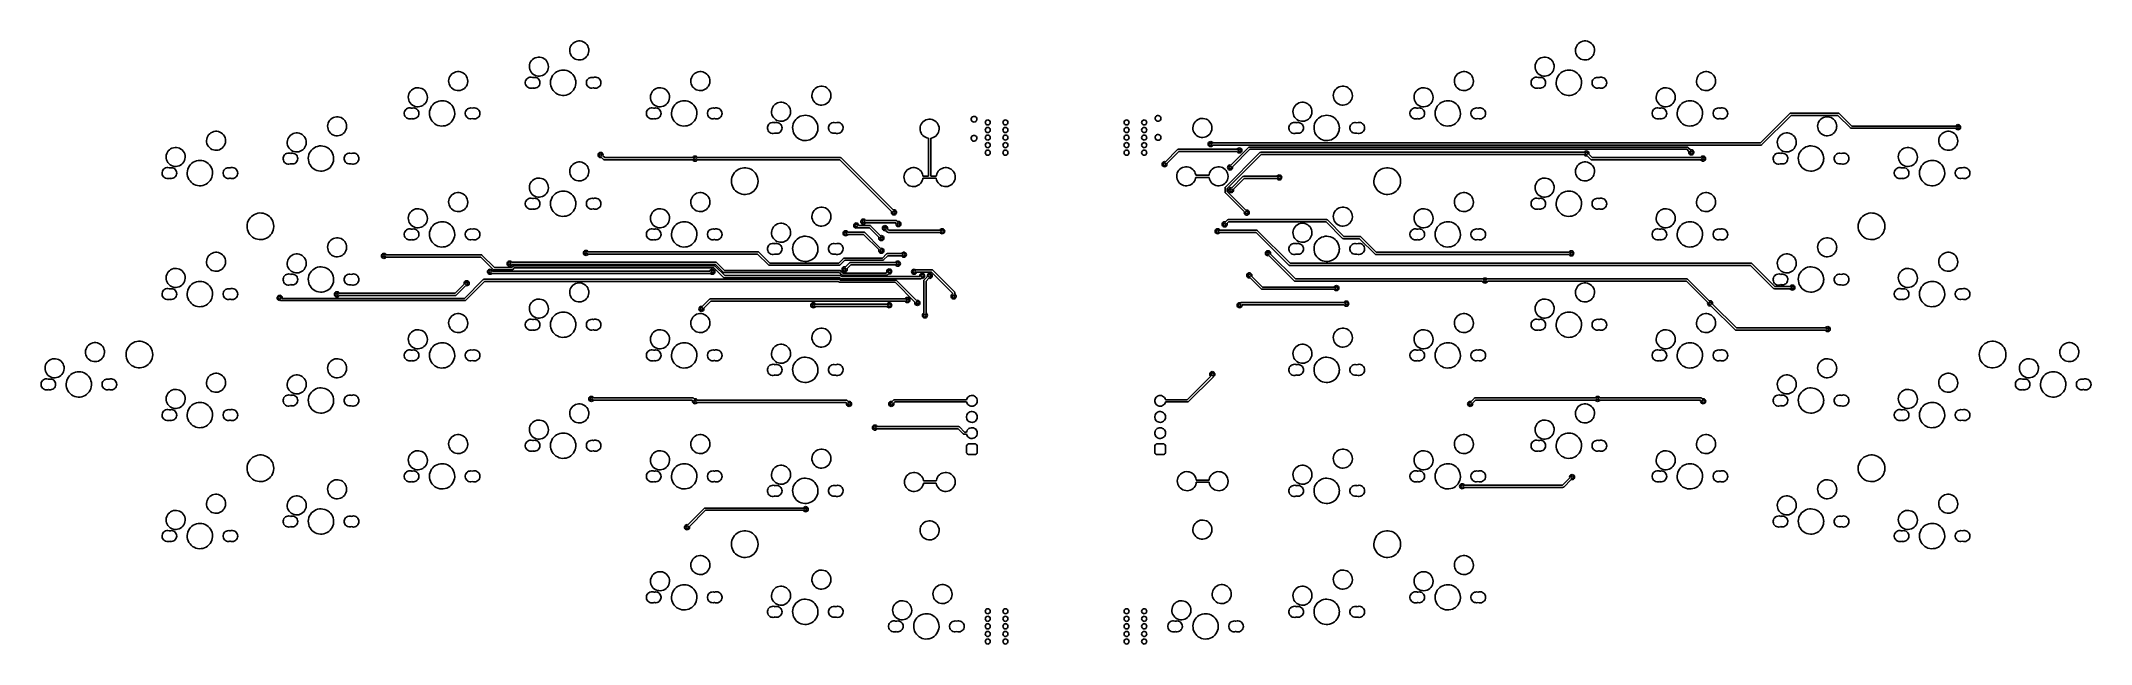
# Model space of a CAD drawing. Extents: x 52 to 375, y -138 to -43.
import ezdxf

# ---------------------------------------------------------------- set-up
doc = ezdxf.new("R2010")
doc.units = 0
doc.layers.add('BLACK', color=7, linetype='CONTINUOUS')

msp = doc.modelspace()

# ---------------------------------------------------------------- linework, layer by layer
at = {"layer": 'BLACK', "linetype": 'CONTINUOUS'}
for p, q in [((135.152, -44.1594), (135.179, -43.9149)), ((135.167, -44.4048), (135.152, -44.1594)), ((135.221, -44.6446), (135.167, -44.4048)), ((135.179, -43.9149), (135.244, -43.6781)), ((135.313, -44.8723), (135.221, -44.6446)), ((135.244, -43.6781), (135.348, -43.4551)), ((135.442, -45.0819), (135.313, -44.8723)), ((135.348, -43.4551), (135.486, -43.252)), ((135.603, -45.2677), (135.442, -45.0819)), ((135.486, -43.252), (135.656, -43.0743)), ((135.656, -43.0743), (135.853, -42.9267)), ((135.853, -42.9267), (136.071, -42.8132)), ((136.071, -42.8132), (136.304, -42.7368)), ((136.304, -42.7368), (136.547, -42.6997)), ((136.547, -42.6997), (136.793, -42.7027)), ((136.793, -42.7027), (137.035, -42.7458)), ((137.035, -42.7458), (137.267, -42.8278)), ((137.267, -42.8278), (137.482, -42.9466)), ((137.482, -42.9466), (137.675, -43.099)), ((137.675, -43.099), (137.84, -43.2808)), ((137.938, -44.9686), (137.794, -45.1682)), ((137.84, -43.2808), (137.974, -43.4872)), ((138.047, -44.7482), (137.938, -44.9686)), ((137.974, -43.4872), (138.072, -43.7126)), ((138.118, -44.513), (138.047, -44.7482)), ((138.072, -43.7126), (138.132, -43.951)), ((138.15, -44.2693), (138.118, -44.513)), ((138.132, -43.951), (138.152, -44.196)), ((138.152, -44.196), (138.15, -44.2693)), ((293.387, -44.1594), (293.413, -43.9149)), ((293.401, -44.4048), (293.387, -44.1594)), ((293.455, -44.6446), (293.401, -44.4048)), ((293.413, -43.9149), (293.478, -43.6781)), ((293.547, -44.8723), (293.455, -44.6446)), ((293.478, -43.6781), (293.582, -43.4551)), ((293.676, -45.0819), (293.547, -44.8723)), ((293.582, -43.4551), (293.72, -43.252)), ((293.837, -45.2677), (293.676, -45.0819)), ((293.72, -43.252), (293.89, -43.0743)), ((293.89, -43.0743), (294.087, -42.9267)), ((294.087, -42.9267), (294.305, -42.8132)), ((294.305, -42.8132), (294.539, -42.7368)), ((294.539, -42.7368), (294.782, -42.6997)), ((294.782, -42.6997), (295.027, -42.7027)), ((295.027, -42.7027), (295.269, -42.7458)), ((295.269, -42.7458), (295.501, -42.8278)), ((295.501, -42.8278), (295.716, -42.9466)), ((295.716, -42.9466), (295.909, -43.099)), ((295.909, -43.099), (296.075, -43.2808)), ((296.172, -44.9686), (296.029, -45.1682)), ((296.075, -43.2808), (296.208, -43.4872)), ((296.281, -44.7482), (296.172, -44.9686)), ((296.208, -43.4872), (296.306, -43.7126)), ((296.352, -44.513), (296.281, -44.7482)), ((296.306, -43.7126), (296.366, -43.951)), ((296.384, -44.2693), (296.352, -44.513)), ((296.366, -43.951), (296.386, -44.196)), ((296.386, -44.196), (296.384, -44.2693)), ((116.194, -48.5041), (116.298, -48.2811)), ((116.298, -48.2811), (116.436, -48.078)), ((116.436, -48.078), (116.606, -47.9003)), ((116.606, -47.9003), (116.803, -47.7527)), ((116.803, -47.7527), (117.021, -47.6392)), ((117.021, -47.6392), (117.254, -47.5628)), ((117.254, -47.5628), (117.497, -47.5257)), ((117.497, -47.5257), (117.743, -47.5287)), ((117.743, -47.5287), (117.985, -47.5718)), ((117.985, -47.5718), (118.217, -47.6538)), ((118.217, -47.6538), (118.432, -47.7726)), ((118.432, -47.7726), (118.625, -47.925)), ((118.625, -47.925), (118.79, -48.1068)), ((118.79, -48.1068), (118.924, -48.3132)), ((118.924, -48.3132), (119.022, -48.5386)), ((128.802, -46.6994), (128.829, -46.4549)), ((128.817, -46.9448), (128.802, -46.6994)), ((128.871, -47.1846), (128.817, -46.9448)), ((128.829, -46.4549), (128.894, -46.2181)), ((128.963, -47.4123), (128.871, -47.1846)), ((128.894, -46.2181), (128.998, -45.9951)), ((129.092, -47.6219), (128.963, -47.4123)), ((128.998, -45.9951), (129.136, -45.792)), ((129.253, -47.8077), (129.092, -47.6219)), ((129.136, -45.792), (129.306, -45.6143)), ((129.442, -47.9647), (129.253, -47.8077)), ((129.306, -45.6143), (129.503, -45.4667)), ((129.654, -48.0887), (129.442, -47.9647)), ((129.503, -45.4667), (129.721, -45.3532)), ((129.884, -48.1764), (129.654, -48.0887)), ((129.721, -45.3532), (129.954, -45.2768)), ((130.124, -48.2254), (129.884, -48.1764)), ((129.954, -45.2768), (130.197, -45.2397)), ((130.37, -48.2345), (130.124, -48.2254)), ((130.197, -45.2397), (130.443, -45.2427)), ((130.614, -48.2032), (130.37, -48.2345)), ((130.443, -45.2427), (130.685, -45.2858)), ((130.849, -48.1326), (130.614, -48.2032)), ((130.685, -45.2858), (130.917, -45.3678)), ((131.07, -48.0244), (130.849, -48.1326)), ((130.917, -45.3678), (131.132, -45.4866)), ((131.27, -47.8817), (131.07, -48.0244)), ((131.132, -45.4866), (131.325, -45.639)), ((131.444, -47.7082), (131.27, -47.8817)), ((131.325, -45.639), (131.49, -45.8208)), ((131.588, -47.5086), (131.444, -47.7082)), ((131.49, -45.8208), (131.624, -46.0272)), ((131.697, -47.2882), (131.588, -47.5086)), ((131.624, -46.0272), (131.722, -46.2526)), ((131.768, -47.053), (131.697, -47.2882)), ((131.722, -46.2526), (131.782, -46.491)), ((131.8, -46.8093), (131.768, -47.053)), ((131.782, -46.491), (131.802, -46.736)), ((131.802, -46.736), (131.8, -46.8093)), ((132.321, -48.3988), (132.463, -48.1553)), ((132.463, -48.1553), (132.637, -47.9341)), ((132.637, -47.9341), (132.841, -47.7397)), ((132.841, -47.7397), (133.07, -47.5759)), ((133.07, -47.5759), (133.32, -47.4461)), ((133.32, -47.4461), (133.586, -47.3528)), ((133.586, -47.3528), (133.862, -47.2978)), ((133.862, -47.2978), (134.143, -47.2823)), ((134.143, -47.2823), (134.424, -47.3066)), ((134.424, -47.3066), (134.698, -47.3702)), ((134.698, -47.3702), (134.961, -47.4719)), ((134.961, -47.4719), (135.207, -47.6095)), ((135.207, -47.6095), (135.431, -47.7804)), ((135.431, -47.7804), (135.628, -47.9811)), ((135.792, -45.4247), (135.603, -45.2677)), ((135.628, -47.9811), (135.796, -48.2076)), ((136.004, -45.5487), (135.792, -45.4247)), ((135.796, -48.2076), (135.929, -48.4555)), ((136.234, -45.6364), (136.004, -45.5487)), ((136.474, -45.6854), (136.234, -45.6364)), ((136.72, -45.6945), (136.474, -45.6854)), ((136.964, -45.6632), (136.72, -45.6945)), ((137.199, -45.5926), (136.964, -45.6632)), ((137.42, -45.4844), (137.199, -45.5926)), ((137.62, -45.3417), (137.42, -45.4844)), ((137.794, -45.1682), (137.62, -45.3417)), ((154.294, -48.5041), (154.398, -48.2811)), ((154.398, -48.2811), (154.536, -48.078)), ((154.536, -48.078), (154.706, -47.9003)), ((154.706, -47.9003), (154.903, -47.7527)), ((154.903, -47.7527), (155.121, -47.6392)), ((155.121, -47.6392), (155.354, -47.5628)), ((155.354, -47.5628), (155.597, -47.5257)), ((155.597, -47.5257), (155.843, -47.5287)), ((155.843, -47.5287), (156.085, -47.5718)), ((156.085, -47.5718), (156.317, -47.6538)), ((156.317, -47.6538), (156.532, -47.7726)), ((156.532, -47.7726), (156.725, -47.925)), ((156.725, -47.925), (156.89, -48.1068)), ((156.89, -48.1068), (157.024, -48.3132)), ((157.024, -48.3132), (157.122, -48.5386)), ((274.428, -48.5041), (274.532, -48.2811)), ((274.532, -48.2811), (274.67, -48.078)), ((274.67, -48.078), (274.84, -47.9003)), ((274.84, -47.9003), (275.037, -47.7527)), ((275.037, -47.7527), (275.255, -47.6392)), ((275.255, -47.6392), (275.489, -47.5628)), ((275.489, -47.5628), (275.732, -47.5257)), ((275.732, -47.5257), (275.977, -47.5287)), ((275.977, -47.5287), (276.219, -47.5718)), ((276.219, -47.5718), (276.451, -47.6538)), ((276.451, -47.6538), (276.666, -47.7726)), ((276.666, -47.7726), (276.859, -47.925)), ((276.859, -47.925), (277.025, -48.1068)), ((277.025, -48.1068), (277.158, -48.3132)), ((277.158, -48.3132), (277.256, -48.5386)), ((287.037, -46.6994), (287.063, -46.4549)), ((287.051, -46.9448), (287.037, -46.6994)), ((287.105, -47.1846), (287.051, -46.9448)), ((287.063, -46.4549), (287.128, -46.2181)), ((287.197, -47.4123), (287.105, -47.1846)), ((287.128, -46.2181), (287.232, -45.9951)), ((287.326, -47.6219), (287.197, -47.4123)), ((287.232, -45.9951), (287.37, -45.792)), ((287.487, -47.8077), (287.326, -47.6219)), ((287.37, -45.792), (287.54, -45.6143)), ((287.676, -47.9647), (287.487, -47.8077)), ((287.54, -45.6143), (287.737, -45.4667)), ((287.888, -48.0887), (287.676, -47.9647)), ((287.737, -45.4667), (287.955, -45.3532)), ((288.118, -48.1764), (287.888, -48.0887)), ((287.955, -45.3532), (288.189, -45.2768)), ((288.359, -48.2254), (288.118, -48.1764)), ((288.189, -45.2768), (288.432, -45.2397)), ((288.604, -48.2345), (288.359, -48.2254)), ((288.432, -45.2397), (288.677, -45.2427)), ((288.848, -48.2032), (288.604, -48.2345)), ((288.677, -45.2427), (288.919, -45.2858)), ((289.084, -48.1326), (288.848, -48.2032)), ((288.919, -45.2858), (289.151, -45.3678)), ((289.304, -48.0244), (289.084, -48.1326)), ((289.151, -45.3678), (289.366, -45.4866)), ((289.504, -47.8817), (289.304, -48.0244)), ((289.366, -45.4866), (289.559, -45.639)), ((289.679, -47.7082), (289.504, -47.8817)), ((289.559, -45.639), (289.725, -45.8208)), ((289.822, -47.5086), (289.679, -47.7082)), ((289.725, -45.8208), (289.858, -46.0272)), ((289.931, -47.2882), (289.822, -47.5086)), ((289.858, -46.0272), (289.956, -46.2526)), ((290.002, -47.053), (289.931, -47.2882)), ((289.956, -46.2526), (290.016, -46.491)), ((290.034, -46.8093), (290.002, -47.053)), ((290.016, -46.491), (290.036, -46.736)), ((290.036, -46.736), (290.034, -46.8093)), ((290.556, -48.3988), (290.697, -48.1553)), ((290.697, -48.1553), (290.871, -47.9341)), ((290.871, -47.9341), (291.075, -47.7397)), ((291.075, -47.7397), (291.304, -47.5759)), ((291.304, -47.5759), (291.554, -47.4461)), ((291.554, -47.4461), (291.82, -47.3528)), ((291.82, -47.3528), (292.096, -47.2978)), ((292.096, -47.2978), (292.378, -47.2823)), ((292.378, -47.2823), (292.658, -47.3066)), ((292.658, -47.3066), (292.932, -47.3702)), ((292.932, -47.3702), (293.195, -47.4719)), ((293.195, -47.4719), (293.441, -47.6095)), ((293.441, -47.6095), (293.665, -47.7804)), ((293.665, -47.7804), (293.862, -47.9811)), ((294.026, -45.4247), (293.837, -45.2677)), ((293.862, -47.9811), (294.03, -48.2076)), ((294.238, -45.5487), (294.026, -45.4247)), ((294.03, -48.2076), (294.163, -48.4555)), ((294.468, -45.6364), (294.238, -45.5487)), ((294.709, -45.6854), (294.468, -45.6364)), ((294.954, -45.6945), (294.709, -45.6854)), ((295.198, -45.6632), (294.954, -45.6945)), ((295.434, -45.5926), (295.198, -45.6632)), ((295.654, -45.4844), (295.434, -45.5926)), ((295.854, -45.3417), (295.654, -45.4844)), ((296.029, -45.1682), (295.854, -45.3417)), ((312.528, -48.5041), (312.632, -48.2811)), ((312.632, -48.2811), (312.77, -48.078)), ((312.77, -48.078), (312.94, -47.9003)), ((312.94, -47.9003), (313.137, -47.7527)), ((313.137, -47.7527), (313.355, -47.6392)), ((313.355, -47.6392), (313.589, -47.5628)), ((313.589, -47.5628), (313.832, -47.5257)), ((313.832, -47.5257), (314.077, -47.5287)), ((314.077, -47.5287), (314.319, -47.5718)), ((314.319, -47.5718), (314.551, -47.6538)), ((314.551, -47.6538), (314.766, -47.7726)), ((314.766, -47.7726), (314.959, -47.925)), ((314.959, -47.925), (315.125, -48.1068)), ((315.125, -48.1068), (315.258, -48.3132)), ((315.258, -48.3132), (315.356, -48.5386)), ((109.752, -51.5254), (109.779, -51.2809)), ((109.767, -51.7708), (109.752, -51.5254)), ((109.779, -51.2809), (109.844, -51.0441)), ((109.844, -51.0441), (109.948, -50.8211)), ((109.948, -50.8211), (110.086, -50.618)), ((110.086, -50.618), (110.256, -50.4403)), ((110.256, -50.4403), (110.453, -50.2927)), ((110.453, -50.2927), (110.671, -50.1792)), ((110.671, -50.1792), (110.904, -50.1028)), ((110.904, -50.1028), (111.147, -50.0657)), ((111.147, -50.0657), (111.393, -50.0687)), ((111.393, -50.0687), (111.635, -50.1118)), ((111.635, -50.1118), (111.867, -50.1938)), ((111.867, -50.1938), (112.082, -50.3126)), ((112.082, -50.3126), (112.275, -50.465)), ((112.275, -50.465), (112.44, -50.6468)), ((112.44, -50.6468), (112.574, -50.8532)), ((112.574, -50.8532), (112.672, -51.0786)), ((112.672, -51.0786), (112.732, -51.317)), ((112.732, -51.317), (112.752, -51.562)), ((112.752, -51.562), (112.75, -51.6353)), ((116.102, -48.9854), (116.129, -48.7409)), ((116.117, -49.2308), (116.102, -48.9854)), ((116.171, -49.4706), (116.117, -49.2308)), ((116.129, -48.7409), (116.194, -48.5041)), ((116.263, -49.6983), (116.171, -49.4706)), ((116.392, -49.9079), (116.263, -49.6983)), ((116.553, -50.0937), (116.392, -49.9079)), ((116.742, -50.2507), (116.553, -50.0937)), ((116.954, -50.3747), (116.742, -50.2507)), ((117.184, -50.4624), (116.954, -50.3747)), ((117.424, -50.5114), (117.184, -50.4624)), ((117.67, -50.5205), (117.424, -50.5114)), ((117.914, -50.4892), (117.67, -50.5205)), ((118.149, -50.4186), (117.914, -50.4892)), ((118.37, -50.3104), (118.149, -50.4186)), ((118.57, -50.1677), (118.37, -50.3104)), ((118.744, -49.9942), (118.57, -50.1677)), ((118.888, -49.7946), (118.744, -49.9942)), ((118.997, -49.5742), (118.888, -49.7946)), ((119.068, -49.339), (118.997, -49.5742)), ((119.022, -48.5386), (119.082, -48.777)), ((119.1, -49.0953), (119.068, -49.339)), ((119.082, -48.777), (119.102, -49.022)), ((119.102, -49.022), (119.1, -49.0953)), ((128.162, -49.1785), (128.204, -48.994)), ((128.162, -49.3675), (128.162, -49.1785)), ((128.202, -49.5522), (128.162, -49.3675)), ((128.28, -49.724), (128.202, -49.5522)), ((128.204, -48.994), (128.284, -48.8227)), ((128.394, -49.875), (128.28, -49.724)), ((128.284, -48.8227), (128.398, -48.6726)), ((128.538, -49.998), (128.394, -49.875)), ((128.398, -48.6726), (128.543, -48.5506)), ((128.704, -50.0873), (128.538, -49.998)), ((128.543, -48.5506), (128.71, -48.4624)), ((128.886, -50.1387), (128.704, -50.0873)), ((128.71, -48.4624), (128.892, -48.4123)), ((129.075, -50.15), (128.886, -50.1387)), ((128.892, -48.4123), (129.081, -48.4024)), ((129.261, -50.1204), (129.075, -50.15)), ((129.081, -48.4024), (129.267, -48.4332)), ((129.358, -50.0824), (129.261, -50.1204)), ((129.267, -48.4332), (129.358, -48.4695)), ((129.358, -48.4695), (129.476, -48.4369)), ((129.47, -50.1141), (129.358, -50.0824)), ((129.654, -50.125), (129.47, -50.1141)), ((129.476, -48.4369), (129.659, -48.4273)), ((129.835, -50.0963), (129.654, -50.125)), ((129.659, -48.4273), (129.841, -48.4573)), ((130.006, -50.0293), (129.835, -50.0963)), ((129.841, -48.4573), (130.011, -48.5255)), ((130.158, -49.9271), (130.006, -50.0293)), ((130.011, -48.5255), (130.163, -48.6287)), ((130.285, -49.7946), (130.158, -49.9271)), ((130.163, -48.6287), (130.289, -48.7621)), ((130.381, -49.6379), (130.285, -49.7946)), ((130.289, -48.7621), (130.384, -48.9195)), ((130.441, -49.4643), (130.381, -49.6379)), ((130.384, -48.9195), (130.442, -49.0935)), ((130.462, -49.2819), (130.441, -49.4643)), ((130.442, -49.0935), (130.462, -49.276)), ((130.462, -49.276), (130.462, -49.2819)), ((132.119, -49.2134), (132.148, -48.9332)), ((132.13, -49.4948), (132.119, -49.2134)), ((132.181, -49.7719), (132.13, -49.4948)), ((132.148, -48.9332), (132.216, -48.6599)), ((132.27, -50.039), (132.181, -49.7719)), ((132.216, -48.6599), (132.321, -48.3988)), ((132.396, -50.291), (132.27, -50.039)), ((132.556, -50.5227), (132.396, -50.291)), ((132.747, -50.7295), (132.556, -50.5227)), ((132.965, -50.9073), (132.747, -50.7295)), ((133.207, -51.0526), (132.965, -50.9073)), ((133.466, -51.1624), (133.207, -51.0526)), ((133.738, -51.2346), (133.466, -51.1624)), ((134.018, -51.2677), (133.738, -51.2346)), ((134.3, -51.2611), (134.018, -51.2677)), ((134.577, -51.2148), (134.3, -51.2611)), ((134.846, -51.1299), (134.577, -51.2148)), ((135.1, -51.008), (134.846, -51.1299)), ((135.334, -50.8515), (135.1, -51.008)), ((135.544, -50.6636), (135.334, -50.8515)), ((135.725, -50.448), (135.544, -50.6636)), ((135.874, -50.209), (135.725, -50.448)), ((135.988, -49.9514), (135.874, -50.209)), ((135.929, -48.4555), (136.027, -48.7197)), ((136.064, -49.6803), (135.988, -49.9514)), ((136.027, -48.7197), (136.086, -48.9951)), ((136.102, -49.4012), (136.064, -49.6803)), ((136.086, -48.9951), (136.106, -49.276)), ((136.106, -49.276), (136.102, -49.4012)), ((137.767, -49.1813), (137.807, -49.0021)), ((137.767, -49.3648), (137.767, -49.1813)), ((137.805, -49.5443), (137.767, -49.3648)), ((137.882, -49.7112), (137.805, -49.5443)), ((137.807, -49.0021), (137.885, -48.8357)), ((137.992, -49.8579), (137.882, -49.7112)), ((137.885, -48.8357), (137.996, -48.6898)), ((138.132, -49.9773), (137.992, -49.8579)), ((137.996, -48.6898), (138.137, -48.5713)), ((138.294, -50.0641), (138.132, -49.9773)), ((138.137, -48.5713), (138.299, -48.4857)), ((138.47, -50.1141), (138.294, -50.0641)), ((138.299, -48.4857), (138.476, -48.4369)), ((138.654, -50.125), (138.47, -50.1141)), ((138.476, -48.4369), (138.659, -48.4273)), ((138.835, -50.0963), (138.654, -50.125)), ((138.659, -48.4273), (138.841, -48.4573)), ((138.861, -50.0858), (138.835, -50.0963)), ((138.841, -48.4573), (138.863, -48.4662)), ((138.864, -50.0873), (138.861, -50.0858)), ((138.863, -48.4662), (138.87, -48.4624)), ((139.046, -50.1387), (138.864, -50.0873)), ((138.87, -48.4624), (139.052, -48.4123)), ((139.235, -50.15), (139.046, -50.1387)), ((139.052, -48.4123), (139.241, -48.4024)), ((139.421, -50.1204), (139.235, -50.15)), ((139.241, -48.4024), (139.427, -48.4332)), ((139.597, -50.0514), (139.421, -50.1204)), ((139.427, -48.4332), (139.603, -48.5034)), ((139.754, -49.9463), (139.597, -50.0514)), ((139.603, -48.5034), (139.759, -48.6097)), ((139.885, -49.8099), (139.754, -49.9463)), ((139.759, -48.6097), (139.889, -48.747)), ((139.984, -49.6486), (139.885, -49.8099)), ((139.889, -48.747), (139.986, -48.909)), ((140.045, -49.4699), (139.984, -49.6486)), ((139.986, -48.909), (140.047, -49.0881)), ((140.067, -49.2821), (140.045, -49.4699)), ((140.047, -49.0881), (140.067, -49.276)), ((140.067, -49.276), (140.067, -49.2821)), ((147.852, -51.5254), (147.879, -51.2809)), ((147.867, -51.7708), (147.852, -51.5254)), ((147.879, -51.2809), (147.944, -51.0441)), ((147.944, -51.0441), (148.048, -50.8211)), ((148.048, -50.8211), (148.186, -50.618)), ((148.186, -50.618), (148.356, -50.4403)), ((148.356, -50.4403), (148.553, -50.2927)), ((148.553, -50.2927), (148.771, -50.1792)), ((148.771, -50.1792), (149.004, -50.1028)), ((149.004, -50.1028), (149.247, -50.0657)), ((149.247, -50.0657), (149.493, -50.0687)), ((149.493, -50.0687), (149.735, -50.1118)), ((149.735, -50.1118), (149.967, -50.1938)), ((149.967, -50.1938), (150.182, -50.3126)), ((150.182, -50.3126), (150.375, -50.465)), ((150.375, -50.465), (150.54, -50.6468)), ((150.54, -50.6468), (150.674, -50.8532)), ((150.674, -50.8532), (150.772, -51.0786)), ((150.772, -51.0786), (150.832, -51.317)), ((150.832, -51.317), (150.852, -51.562)), ((150.852, -51.562), (150.85, -51.6353)), ((154.202, -48.9854), (154.229, -48.7409)), ((154.217, -49.2308), (154.202, -48.9854)), ((154.271, -49.4706), (154.217, -49.2308)), ((154.229, -48.7409), (154.294, -48.5041)), ((154.363, -49.6983), (154.271, -49.4706)), ((154.492, -49.9079), (154.363, -49.6983)), ((154.653, -50.0937), (154.492, -49.9079)), ((154.842, -50.2507), (154.653, -50.0937)), ((155.054, -50.3747), (154.842, -50.2507)), ((155.284, -50.4624), (155.054, -50.3747)), ((155.524, -50.5114), (155.284, -50.4624)), ((155.77, -50.5205), (155.524, -50.5114)), ((156.014, -50.4892), (155.77, -50.5205)), ((156.249, -50.4186), (156.014, -50.4892)), ((156.47, -50.3104), (156.249, -50.4186)), ((156.67, -50.1677), (156.47, -50.3104)), ((156.844, -49.9942), (156.67, -50.1677)), ((156.988, -49.7946), (156.844, -49.9942)), ((157.097, -49.5742), (156.988, -49.7946)), ((157.168, -49.339), (157.097, -49.5742)), ((157.122, -48.5386), (157.182, -48.777)), ((157.2, -49.0953), (157.168, -49.339)), ((157.182, -48.777), (157.202, -49.022)), ((157.202, -49.022), (157.2, -49.0953)), ((173.252, -51.2714), (173.279, -51.0269)), ((173.267, -51.5168), (173.252, -51.2714)), ((173.321, -51.7566), (173.267, -51.5168)), ((173.279, -51.0269), (173.344, -50.7901)), ((173.344, -50.7901), (173.448, -50.5671)), ((173.448, -50.5671), (173.586, -50.364)), ((173.586, -50.364), (173.756, -50.1863)), ((173.756, -50.1863), (173.953, -50.0387)), ((173.953, -50.0387), (174.171, -49.9252)), ((174.171, -49.9252), (174.404, -49.8488)), ((174.404, -49.8488), (174.647, -49.8117)), ((174.647, -49.8117), (174.893, -49.8147)), ((174.893, -49.8147), (175.135, -49.8578)), ((175.135, -49.8578), (175.367, -49.9398)), ((175.367, -49.9398), (175.582, -50.0586)), ((175.582, -50.0586), (175.775, -50.211)), ((175.775, -50.211), (175.94, -50.3928)), ((175.94, -50.3928), (176.074, -50.5992)), ((176.074, -50.5992), (176.172, -50.8246)), ((176.172, -50.8246), (176.232, -51.063)), ((176.25, -51.3813), (176.218, -51.625)), ((176.232, -51.063), (176.252, -51.308)), ((176.252, -51.308), (176.25, -51.3813)), ((255.287, -51.2714), (255.313, -51.0269)), ((255.301, -51.5168), (255.287, -51.2714)), ((255.355, -51.7566), (255.301, -51.5168)), ((255.313, -51.0269), (255.378, -50.7901)), ((255.378, -50.7901), (255.482, -50.5671)), ((255.482, -50.5671), (255.62, -50.364)), ((255.62, -50.364), (255.79, -50.1863)), ((255.79, -50.1863), (255.987, -50.0387)), ((255.987, -50.0387), (256.205, -49.9252)), ((256.205, -49.9252), (256.439, -49.8488)), ((256.439, -49.8488), (256.682, -49.8117)), ((256.682, -49.8117), (256.927, -49.8147)), ((256.927, -49.8147), (257.169, -49.8578)), ((257.169, -49.8578), (257.401, -49.9398)), ((257.401, -49.9398), (257.616, -50.0586)), ((257.616, -50.0586), (257.809, -50.211)), ((257.809, -50.211), (257.975, -50.3928)), ((257.975, -50.3928), (258.108, -50.5992)), ((258.108, -50.5992), (258.206, -50.8246)), ((258.206, -50.8246), (258.266, -51.063)), ((258.284, -51.3813), (258.252, -51.625)), ((258.266, -51.063), (258.286, -51.308)), ((258.286, -51.308), (258.284, -51.3813)), ((267.987, -51.5254), (268.013, -51.2809)), ((268.001, -51.7708), (267.987, -51.5254)), ((268.013, -51.2809), (268.078, -51.0441)), ((268.078, -51.0441), (268.182, -50.8211)), ((268.182, -50.8211), (268.32, -50.618)), ((268.32, -50.618), (268.49, -50.4403)), ((268.49, -50.4403), (268.687, -50.2927)), ((268.687, -50.2927), (268.905, -50.1792)), ((268.905, -50.1792), (269.139, -50.1028)), ((269.139, -50.1028), (269.382, -50.0657)), ((269.382, -50.0657), (269.627, -50.0687)), ((269.627, -50.0687), (269.869, -50.1118)), ((269.869, -50.1118), (270.101, -50.1938)), ((270.101, -50.1938), (270.316, -50.3126)), ((270.316, -50.3126), (270.509, -50.465)), ((270.509, -50.465), (270.675, -50.6468)), ((270.675, -50.6468), (270.808, -50.8532)), ((270.808, -50.8532), (270.906, -51.0786)), ((270.906, -51.0786), (270.966, -51.317)), ((270.966, -51.317), (270.986, -51.562)), ((270.986, -51.562), (270.984, -51.6353)), ((274.337, -48.9854), (274.363, -48.7409)), ((274.351, -49.2308), (274.337, -48.9854)), ((274.405, -49.4706), (274.351, -49.2308)), ((274.363, -48.7409), (274.428, -48.5041)), ((274.497, -49.6983), (274.405, -49.4706)), ((274.626, -49.9079), (274.497, -49.6983)), ((274.787, -50.0937), (274.626, -49.9079)), ((274.976, -50.2507), (274.787, -50.0937)), ((275.188, -50.3747), (274.976, -50.2507)), ((275.418, -50.4624), (275.188, -50.3747)), ((275.659, -50.5114), (275.418, -50.4624)), ((275.904, -50.5205), (275.659, -50.5114)), ((276.148, -50.4892), (275.904, -50.5205)), ((276.384, -50.4186), (276.148, -50.4892)), ((276.604, -50.3104), (276.384, -50.4186)), ((276.804, -50.1677), (276.604, -50.3104)), ((276.979, -49.9942), (276.804, -50.1677)), ((277.122, -49.7946), (276.979, -49.9942)), ((277.231, -49.5742), (277.122, -49.7946)), ((277.302, -49.339), (277.231, -49.5742)), ((277.256, -48.5386), (277.316, -48.777)), ((277.334, -49.0953), (277.302, -49.339)), ((277.316, -48.777), (277.336, -49.022)), ((277.336, -49.022), (277.334, -49.0953)), ((286.396, -49.3675), (286.397, -49.1785)), ((286.436, -49.5522), (286.396, -49.3675)), ((286.397, -49.1785), (286.438, -48.994)), ((286.515, -49.724), (286.436, -49.5522)), ((286.438, -48.994), (286.518, -48.8227)), ((286.628, -49.875), (286.515, -49.724)), ((286.518, -48.8227), (286.633, -48.6726)), ((286.772, -49.998), (286.628, -49.875)), ((286.633, -48.6726), (286.777, -48.5506)), ((286.938, -50.0873), (286.772, -49.998)), ((286.777, -48.5506), (286.944, -48.4624)), ((287.12, -50.1387), (286.938, -50.0873)), ((286.944, -48.4624), (287.126, -48.4123)), ((287.309, -50.15), (287.12, -50.1387)), ((287.126, -48.4123), (287.315, -48.4024)), ((287.496, -50.1204), (287.309, -50.15)), ((287.315, -48.4024), (287.502, -48.4332)), ((287.593, -50.0824), (287.496, -50.1204)), ((287.502, -48.4332), (287.592, -48.4695)), ((287.592, -48.4695), (287.71, -48.4369)), ((287.704, -50.1141), (287.593, -50.0824)), ((287.888, -50.125), (287.704, -50.1141)), ((287.71, -48.4369), (287.894, -48.4273)), ((288.069, -50.0963), (287.888, -50.125)), ((287.894, -48.4273), (288.075, -48.4573)), ((288.24, -50.0293), (288.069, -50.0963)), ((288.075, -48.4573), (288.245, -48.5255)), ((288.393, -49.9271), (288.24, -50.0293)), ((288.245, -48.5255), (288.397, -48.6287)), ((288.52, -49.7946), (288.393, -49.9271)), ((288.397, -48.6287), (288.523, -48.7621)), ((288.615, -49.6379), (288.52, -49.7946)), ((288.523, -48.7621), (288.618, -48.9195)), ((288.675, -49.4643), (288.615, -49.6379)), ((288.618, -48.9195), (288.676, -49.0935)), ((288.696, -49.2819), (288.675, -49.4643)), ((288.676, -49.0935), (288.696, -49.276)), ((288.696, -49.276), (288.696, -49.2819)), ((290.353, -49.2134), (290.382, -48.9332)), ((290.364, -49.4948), (290.353, -49.2134)), ((290.415, -49.7719), (290.364, -49.4948)), ((290.382, -48.9332), (290.45, -48.6599)), ((290.504, -50.039), (290.415, -49.7719)), ((290.45, -48.6599), (290.556, -48.3988)), ((290.63, -50.291), (290.504, -50.039)), ((290.79, -50.5227), (290.63, -50.291)), ((290.981, -50.7295), (290.79, -50.5227)), ((291.2, -50.9073), (290.981, -50.7295)), ((291.441, -51.0526), (291.2, -50.9073)), ((291.7, -51.1624), (291.441, -51.0526)), ((291.973, -51.2346), (291.7, -51.1624)), ((292.252, -51.2677), (291.973, -51.2346)), ((292.534, -51.2611), (292.252, -51.2677)), ((292.812, -51.2148), (292.534, -51.2611)), ((293.08, -51.1299), (292.812, -51.2148)), ((293.334, -51.008), (293.08, -51.1299)), ((293.568, -50.8515), (293.334, -51.008)), ((293.778, -50.6636), (293.568, -50.8515)), ((293.959, -50.448), (293.778, -50.6636)), ((294.108, -50.209), (293.959, -50.448)), ((294.222, -49.9514), (294.108, -50.209)), ((294.163, -48.4555), (294.261, -48.7197)), ((294.299, -49.6803), (294.222, -49.9514)), ((294.261, -48.7197), (294.32, -48.9951)), ((294.336, -49.4012), (294.299, -49.6803)), ((294.32, -48.9951), (294.34, -49.276)), ((294.34, -49.276), (294.336, -49.4012)), ((296.001, -49.1813), (296.042, -49.0021)), ((296.001, -49.3648), (296.001, -49.1813)), ((296.04, -49.5443), (296.001, -49.3648)), ((296.116, -49.7112), (296.04, -49.5443)), ((296.042, -49.0021), (296.119, -48.8357)), ((296.227, -49.8579), (296.116, -49.7112)), ((296.119, -48.8357), (296.231, -48.6898)), ((296.366, -49.9773), (296.227, -49.8579)), ((296.231, -48.6898), (296.371, -48.5713)), ((296.528, -50.0641), (296.366, -49.9773)), ((296.371, -48.5713), (296.533, -48.4857)), ((296.704, -50.1141), (296.528, -50.0641)), ((296.533, -48.4857), (296.71, -48.4369)), ((296.888, -50.125), (296.704, -50.1141)), ((296.71, -48.4369), (296.894, -48.4273)), ((297.069, -50.0963), (296.888, -50.125)), ((296.894, -48.4273), (297.075, -48.4573)), ((297.096, -50.0858), (297.069, -50.0963)), ((297.075, -48.4573), (297.097, -48.4662)), ((297.098, -50.0873), (297.096, -50.0858)), ((297.097, -48.4662), (297.104, -48.4624)), ((297.28, -50.1387), (297.098, -50.0873)), ((297.104, -48.4624), (297.286, -48.4123)), ((297.469, -50.15), (297.28, -50.1387)), ((297.286, -48.4123), (297.475, -48.4024)), ((297.656, -50.1204), (297.469, -50.15)), ((297.475, -48.4024), (297.662, -48.4332)), ((297.832, -50.0514), (297.656, -50.1204)), ((297.662, -48.4332), (297.837, -48.5034)), ((297.989, -49.9463), (297.832, -50.0514)), ((297.837, -48.5034), (297.993, -48.6097)), ((298.119, -49.8099), (297.989, -49.9463)), ((297.993, -48.6097), (298.123, -48.747)), ((298.218, -49.6486), (298.119, -49.8099)), ((298.123, -48.747), (298.221, -48.909)), ((298.279, -49.4699), (298.218, -49.6486)), ((298.221, -48.909), (298.281, -49.0881)), ((298.301, -49.2821), (298.279, -49.4699)), ((298.281, -49.0881), (298.301, -49.276)), ((298.301, -49.276), (298.301, -49.2821)), ((306.087, -51.5254), (306.113, -51.2809)), ((306.101, -51.7708), (306.087, -51.5254)), ((306.113, -51.2809), (306.178, -51.0441)), ((306.178, -51.0441), (306.282, -50.8211)), ((306.282, -50.8211), (306.42, -50.618)), ((306.42, -50.618), (306.59, -50.4403)), ((306.59, -50.4403), (306.787, -50.2927)), ((306.787, -50.2927), (307.005, -50.1792)), ((307.005, -50.1792), (307.239, -50.1028)), ((307.239, -50.1028), (307.482, -50.0657)), ((307.482, -50.0657), (307.727, -50.0687)), ((307.727, -50.0687), (307.969, -50.1118)), ((307.969, -50.1118), (308.201, -50.1938)), ((308.201, -50.1938), (308.416, -50.3126)), ((308.416, -50.3126), (308.609, -50.465)), ((308.609, -50.465), (308.775, -50.6468)), ((308.775, -50.6468), (308.908, -50.8532)), ((308.908, -50.8532), (309.006, -51.0786)), ((309.006, -51.0786), (309.066, -51.317)), ((309.066, -51.317), (309.086, -51.562)), ((309.086, -51.562), (309.084, -51.6353)), ((312.437, -48.9854), (312.463, -48.7409)), ((312.451, -49.2308), (312.437, -48.9854)), ((312.505, -49.4706), (312.451, -49.2308)), ((312.463, -48.7409), (312.528, -48.5041)), ((312.597, -49.6983), (312.505, -49.4706)), ((312.726, -49.9079), (312.597, -49.6983)), ((312.887, -50.0937), (312.726, -49.9079)), ((313.076, -50.2507), (312.887, -50.0937)), ((313.288, -50.3747), (313.076, -50.2507)), ((313.518, -50.4624), (313.288, -50.3747)), ((313.759, -50.5114), (313.518, -50.4624)), ((314.004, -50.5205), (313.759, -50.5114)), ((314.248, -50.4892), (314.004, -50.5205)), ((314.484, -50.4186), (314.248, -50.4892)), ((314.704, -50.3104), (314.484, -50.4186)), ((314.904, -50.1677), (314.704, -50.3104)), ((315.079, -49.9942), (314.904, -50.1677)), ((315.222, -49.7946), (315.079, -49.9942)), ((315.331, -49.5742), (315.222, -49.7946)), ((315.402, -49.339), (315.331, -49.5742)), ((315.356, -48.5386), (315.416, -48.777)), ((315.434, -49.0953), (315.402, -49.339)), ((315.416, -48.777), (315.436, -49.022)), ((315.436, -49.022), (315.434, -49.0953)), ((97.7527, -54.8647), (97.9707, -54.7512)), ((97.9707, -54.7512), (98.2044, -54.6748)), ((98.2044, -54.6748), (98.4474, -54.6377)), ((98.4474, -54.6377), (98.6932, -54.6407)), ((98.6932, -54.6407), (98.9352, -54.6838)), ((98.9352, -54.6838), (99.1669, -54.7658)), ((99.1669, -54.7658), (99.3821, -54.8846)), ((109.112, -54.0045), (109.154, -53.82)), ((109.112, -54.1935), (109.112, -54.0045)), ((109.152, -54.3782), (109.112, -54.1935)), ((109.23, -54.55), (109.152, -54.3782)), ((109.154, -53.82), (109.234, -53.6487)), ((109.344, -54.701), (109.23, -54.55)), ((109.234, -53.6487), (109.348, -53.4986)), ((109.488, -54.824), (109.344, -54.701)), ((109.348, -53.4986), (109.493, -53.3766)), ((109.654, -54.9133), (109.488, -54.824)), ((109.493, -53.3766), (109.66, -53.2884)), ((109.66, -53.2884), (109.842, -53.2383)), ((109.821, -52.0106), (109.767, -51.7708)), ((109.913, -52.2383), (109.821, -52.0106)), ((109.842, -53.2383), (110.031, -53.2284)), ((110.042, -52.4479), (109.913, -52.2383)), ((110.031, -53.2284), (110.217, -53.2592)), ((110.203, -52.6337), (110.042, -52.4479)), ((110.392, -52.7907), (110.203, -52.6337)), ((110.217, -53.2592), (110.308, -53.2955)), ((110.308, -53.2955), (110.426, -53.2629)), ((110.604, -52.9147), (110.392, -52.7907)), ((110.426, -53.2629), (110.609, -53.2533)), ((110.834, -53.0024), (110.604, -52.9147)), ((110.609, -53.2533), (110.791, -53.2833)), ((110.791, -53.2833), (110.961, -53.3515)), ((111.074, -53.0514), (110.834, -53.0024)), ((111.108, -54.7531), (110.956, -54.8553)), ((110.961, -53.3515), (111.113, -53.4547)), ((111.32, -53.0605), (111.074, -53.0514)), ((111.235, -54.6206), (111.108, -54.7531)), ((111.113, -53.4547), (111.239, -53.5881)), ((111.331, -54.4639), (111.235, -54.6206)), ((111.239, -53.5881), (111.334, -53.7455)), ((111.564, -53.0292), (111.32, -53.0605)), ((111.391, -54.2903), (111.331, -54.4639)), ((111.334, -53.7455), (111.392, -53.9195)), ((111.412, -54.1079), (111.391, -54.2903)), ((111.392, -53.9195), (111.412, -54.102)), ((111.412, -54.102), (111.412, -54.1079)), ((111.799, -52.9586), (111.564, -53.0292)), ((112.02, -52.8504), (111.799, -52.9586)), ((112.22, -52.7077), (112.02, -52.8504)), ((112.394, -52.5342), (112.22, -52.7077)), ((112.538, -52.3346), (112.394, -52.5342)), ((112.647, -52.1142), (112.538, -52.3346)), ((112.718, -51.879), (112.647, -52.1142)), ((112.75, -51.6353), (112.718, -51.879)), ((113.069, -54.0394), (113.098, -53.7592)), ((113.08, -54.3208), (113.069, -54.0394)), ((113.131, -54.5979), (113.08, -54.3208)), ((113.098, -53.7592), (113.166, -53.4859)), ((113.22, -54.865), (113.131, -54.5979)), ((113.166, -53.4859), (113.271, -53.2248)), ((113.271, -53.2248), (113.413, -52.9813)), ((113.413, -52.9813), (113.587, -52.7601)), ((113.587, -52.7601), (113.791, -52.5657)), ((113.791, -52.5657), (114.02, -52.4019)), ((114.02, -52.4019), (114.27, -52.2721)), ((114.27, -52.2721), (114.536, -52.1788)), ((114.536, -52.1788), (114.812, -52.1238)), ((114.812, -52.1238), (115.093, -52.1083)), ((115.093, -52.1083), (115.374, -52.1326)), ((115.374, -52.1326), (115.648, -52.1962)), ((115.648, -52.1962), (115.911, -52.2979)), ((115.911, -52.2979), (116.157, -52.4355)), ((116.157, -52.4355), (116.381, -52.6064)), ((116.381, -52.6064), (116.578, -52.8071)), ((116.578, -52.8071), (116.746, -53.0336)), ((116.746, -53.0336), (116.879, -53.2815)), ((116.938, -54.7774), (116.824, -55.035)), ((116.879, -53.2815), (116.977, -53.5457)), ((117.014, -54.5063), (116.938, -54.7774)), ((116.977, -53.5457), (117.036, -53.8211)), ((117.052, -54.2272), (117.014, -54.5063)), ((117.036, -53.8211), (117.056, -54.102)), ((117.056, -54.102), (117.052, -54.2272)), ((118.717, -54.0073), (118.757, -53.8281)), ((118.717, -54.1908), (118.717, -54.0073)), ((118.755, -54.3703), (118.717, -54.1908)), ((118.832, -54.5372), (118.755, -54.3703)), ((118.757, -53.8281), (118.835, -53.6617)), ((118.942, -54.6839), (118.832, -54.5372)), ((118.835, -53.6617), (118.946, -53.5158)), ((119.082, -54.8033), (118.942, -54.6839)), ((118.946, -53.5158), (119.087, -53.3973)), ((119.244, -54.8901), (119.082, -54.8033)), ((119.087, -53.3973), (119.249, -53.3117)), ((119.249, -53.3117), (119.426, -53.2629)), ((119.426, -53.2629), (119.609, -53.2533)), ((119.609, -53.2533), (119.791, -53.2833)), ((119.791, -53.2833), (119.813, -53.2922)), ((119.813, -53.2922), (119.82, -53.2884)), ((119.82, -53.2884), (120.002, -53.2383)), ((120.002, -53.2383), (120.191, -53.2284)), ((120.191, -53.2284), (120.377, -53.2592)), ((120.377, -53.2592), (120.553, -53.3294)), ((120.704, -54.7723), (120.547, -54.8774)), ((120.553, -53.3294), (120.709, -53.4357)), ((120.835, -54.6359), (120.704, -54.7723)), ((120.709, -53.4357), (120.839, -53.573)), ((120.934, -54.4746), (120.835, -54.6359)), ((120.839, -53.573), (120.936, -53.735)), ((120.995, -54.2959), (120.934, -54.4746)), ((120.936, -53.735), (120.997, -53.9141)), ((121.017, -54.1081), (120.995, -54.2959)), ((120.997, -53.9141), (121.017, -54.102)), ((121.017, -54.102), (121.017, -54.1081)), ((147.212, -54.0045), (147.254, -53.82)), ((147.212, -54.1935), (147.212, -54.0045)), ((147.252, -54.3782), (147.212, -54.1935)), ((147.33, -54.55), (147.252, -54.3782)), ((147.254, -53.82), (147.334, -53.6487)), ((147.444, -54.701), (147.33, -54.55)), ((147.334, -53.6487), (147.448, -53.4986)), ((147.588, -54.824), (147.444, -54.701)), ((147.448, -53.4986), (147.593, -53.3766)), ((147.754, -54.9133), (147.588, -54.824)), ((147.593, -53.3766), (147.76, -53.2884)), ((147.76, -53.2884), (147.942, -53.2383)), ((147.921, -52.0106), (147.867, -51.7708)), ((148.013, -52.2383), (147.921, -52.0106)), ((147.942, -53.2383), (148.131, -53.2284)), ((148.142, -52.4479), (148.013, -52.2383)), ((148.131, -53.2284), (148.317, -53.2592)), ((148.303, -52.6337), (148.142, -52.4479)), ((148.492, -52.7907), (148.303, -52.6337)), ((148.317, -53.2592), (148.408, -53.2955)), ((148.408, -53.2955), (148.526, -53.2629)), ((148.704, -52.9147), (148.492, -52.7907)), ((148.526, -53.2629), (148.709, -53.2533)), ((148.934, -53.0024), (148.704, -52.9147)), ((148.709, -53.2533), (148.891, -53.2833)), ((148.891, -53.2833), (149.061, -53.3515)), ((149.174, -53.0514), (148.934, -53.0024)), ((149.208, -54.7531), (149.056, -54.8553)), ((149.061, -53.3515), (149.213, -53.4547)), ((149.42, -53.0605), (149.174, -53.0514)), ((149.335, -54.6206), (149.208, -54.7531)), ((149.213, -53.4547), (149.339, -53.5881)), ((149.431, -54.4639), (149.335, -54.6206)), ((149.339, -53.5881), (149.434, -53.7455)), ((149.664, -53.0292), (149.42, -53.0605)), ((149.491, -54.2903), (149.431, -54.4639)), ((149.434, -53.7455), (149.492, -53.9195)), ((149.512, -54.1079), (149.491, -54.2903)), ((149.492, -53.9195), (149.512, -54.102)), ((149.512, -54.102), (149.512, -54.1079)), ((149.899, -52.9586), (149.664, -53.0292)), ((150.12, -52.8504), (149.899, -52.9586)), ((150.32, -52.7077), (150.12, -52.8504)), ((150.494, -52.5342), (150.32, -52.7077)), ((150.638, -52.3346), (150.494, -52.5342)), ((150.747, -52.1142), (150.638, -52.3346)), ((150.818, -51.879), (150.747, -52.1142)), ((150.85, -51.6353), (150.818, -51.879)), ((151.169, -54.0394), (151.198, -53.7592)), ((151.18, -54.3208), (151.169, -54.0394)), ((151.231, -54.5979), (151.18, -54.3208)), ((151.198, -53.7592), (151.266, -53.4859)), ((151.32, -54.865), (151.231, -54.5979)), ((151.266, -53.4859), (151.371, -53.2248)), ((151.371, -53.2248), (151.513, -52.9813)), ((151.513, -52.9813), (151.687, -52.7601)), ((151.687, -52.7601), (151.891, -52.5657)), ((151.891, -52.5657), (152.12, -52.4019)), ((152.12, -52.4019), (152.37, -52.2721)), ((152.37, -52.2721), (152.636, -52.1788)), ((152.636, -52.1788), (152.912, -52.1238)), ((152.912, -52.1238), (153.193, -52.1083)), ((153.193, -52.1083), (153.474, -52.1326)), ((153.474, -52.1326), (153.748, -52.1962)), ((153.748, -52.1962), (154.011, -52.2979)), ((154.011, -52.2979), (154.257, -52.4355)), ((154.257, -52.4355), (154.481, -52.6064)), ((154.481, -52.6064), (154.678, -52.8071)), ((154.678, -52.8071), (154.846, -53.0336)), ((154.846, -53.0336), (154.979, -53.2815)), ((155.038, -54.7774), (154.924, -55.035)), ((154.979, -53.2815), (155.077, -53.5457)), ((155.114, -54.5063), (155.038, -54.7774)), ((155.077, -53.5457), (155.136, -53.8211)), ((155.152, -54.2272), (155.114, -54.5063)), ((155.136, -53.8211), (155.156, -54.102)), ((155.156, -54.102), (155.152, -54.2272)), ((156.817, -54.0073), (156.857, -53.8281)), ((156.817, -54.1908), (156.817, -54.0073)), ((156.855, -54.3703), (156.817, -54.1908)), ((156.932, -54.5372), (156.855, -54.3703)), ((156.857, -53.8281), (156.935, -53.6617)), ((157.042, -54.6839), (156.932, -54.5372)), ((156.935, -53.6617), (157.046, -53.5158)), ((157.182, -54.8033), (157.042, -54.6839)), ((157.046, -53.5158), (157.187, -53.3973)), ((157.344, -54.8901), (157.182, -54.8033)), ((157.187, -53.3973), (157.349, -53.3117)), ((157.349, -53.3117), (157.526, -53.2629)), ((157.526, -53.2629), (157.709, -53.2533)), ((157.709, -53.2533), (157.891, -53.2833)), ((157.891, -53.2833), (157.913, -53.2922)), ((157.913, -53.2922), (157.92, -53.2884)), ((157.92, -53.2884), (158.102, -53.2383)), ((158.102, -53.2383), (158.291, -53.2284)), ((158.291, -53.2284), (158.477, -53.2592)), ((158.477, -53.2592), (158.653, -53.3294)), ((158.804, -54.7723), (158.647, -54.8774)), ((158.653, -53.3294), (158.809, -53.4357)), ((158.935, -54.6359), (158.804, -54.7723)), ((158.809, -53.4357), (158.939, -53.573)), ((159.034, -54.4746), (158.935, -54.6359)), ((158.939, -53.573), (159.036, -53.735)), ((159.095, -54.2959), (159.034, -54.4746)), ((159.036, -53.735), (159.097, -53.9141)), ((159.117, -54.1081), (159.095, -54.2959)), ((159.097, -53.9141), (159.117, -54.102)), ((159.117, -54.102), (159.117, -54.1081)), ((166.902, -53.8114), (166.929, -53.5669)), ((166.917, -54.0568), (166.902, -53.8114)), ((166.971, -54.2966), (166.917, -54.0568)), ((166.929, -53.5669), (166.994, -53.3301)), ((167.063, -54.5243), (166.971, -54.2966)), ((166.994, -53.3301), (167.098, -53.1071)), ((167.192, -54.7339), (167.063, -54.5243)), ((167.098, -53.1071), (167.236, -52.904)), ((167.353, -54.9197), (167.192, -54.7339)), ((167.236, -52.904), (167.406, -52.7263)), ((167.406, -52.7263), (167.603, -52.5787)), ((167.603, -52.5787), (167.821, -52.4652)), ((167.821, -52.4652), (168.054, -52.3888)), ((168.054, -52.3888), (168.297, -52.3517)), ((168.297, -52.3517), (168.543, -52.3547)), ((168.543, -52.3547), (168.785, -52.3978)), ((168.785, -52.3978), (169.017, -52.4798)), ((169.017, -52.4798), (169.232, -52.5986)), ((169.232, -52.5986), (169.425, -52.751)), ((169.544, -54.8202), (169.37, -54.9937)), ((169.425, -52.751), (169.59, -52.9328)), ((169.688, -54.6206), (169.544, -54.8202)), ((169.59, -52.9328), (169.724, -53.1392)), ((169.797, -54.4002), (169.688, -54.6206)), ((169.724, -53.1392), (169.822, -53.3646)), ((169.868, -54.165), (169.797, -54.4002)), ((169.822, -53.3646), (169.882, -53.603)), ((169.9, -53.9213), (169.868, -54.165)), ((169.882, -53.603), (169.902, -53.848)), ((169.902, -53.848), (169.9, -53.9213)), ((170.941, -54.8517), (171.17, -54.6879)), ((171.17, -54.6879), (171.42, -54.5581)), ((171.42, -54.5581), (171.686, -54.4648)), ((171.686, -54.4648), (171.962, -54.4098)), ((171.962, -54.4098), (172.243, -54.3943)), ((172.243, -54.3943), (172.524, -54.4186)), ((172.524, -54.4186), (172.798, -54.4822)), ((172.798, -54.4822), (173.061, -54.5839)), ((173.061, -54.5839), (173.307, -54.7215)), ((173.307, -54.7215), (173.531, -54.8924)), ((173.413, -51.9843), (173.321, -51.7566)), ((173.542, -52.1939), (173.413, -51.9843)), ((173.703, -52.3797), (173.542, -52.1939)), ((173.892, -52.5367), (173.703, -52.3797)), ((174.104, -52.6607), (173.892, -52.5367)), ((174.334, -52.7484), (174.104, -52.6607)), ((174.574, -52.7974), (174.334, -52.7484)), ((174.82, -52.8065), (174.574, -52.7974)), ((175.064, -52.7752), (174.82, -52.8065)), ((175.299, -52.7046), (175.064, -52.7752)), ((175.52, -52.5964), (175.299, -52.7046)), ((175.72, -52.4537), (175.52, -52.5964)), ((175.894, -52.2802), (175.72, -52.4537)), ((176.038, -52.0806), (175.894, -52.2802)), ((176.147, -51.8602), (176.038, -52.0806)), ((176.218, -51.625), (176.147, -51.8602)), ((198.311, -54.9446), (198.351, -54.817)), ((198.351, -54.817), (198.427, -54.707)), ((198.427, -54.707), (198.532, -54.6241)), ((198.532, -54.6241), (198.657, -54.5758)), ((198.657, -54.5758), (198.79, -54.5664)), ((198.79, -54.5664), (198.921, -54.5966)), ((198.921, -54.5966), (199.036, -54.6638)), ((199.036, -54.6638), (199.127, -54.7621)), ((199.127, -54.7621), (199.185, -54.8827)), ((227.265, -54.9514), (227.267, -54.8176)), ((227.267, -54.8176), (227.307, -54.69)), ((227.307, -54.69), (227.383, -54.58)), ((227.383, -54.58), (227.488, -54.4971)), ((227.488, -54.4971), (227.613, -54.4488)), ((227.613, -54.4488), (227.746, -54.4394)), ((227.746, -54.4394), (227.877, -54.4696)), ((227.877, -54.4696), (227.992, -54.5368)), ((227.992, -54.5368), (228.083, -54.6351)), ((228.083, -54.6351), (228.141, -54.7557)), ((228.141, -54.7557), (228.161, -54.888)), ((248.937, -53.8114), (248.963, -53.5669)), ((248.951, -54.0568), (248.937, -53.8114)), ((249.005, -54.2966), (248.951, -54.0568)), ((248.963, -53.5669), (249.028, -53.3301)), ((249.097, -54.5243), (249.005, -54.2966)), ((249.028, -53.3301), (249.132, -53.1071)), ((249.226, -54.7339), (249.097, -54.5243)), ((249.132, -53.1071), (249.27, -52.904)), ((249.387, -54.9197), (249.226, -54.7339)), ((249.27, -52.904), (249.44, -52.7263)), ((249.44, -52.7263), (249.637, -52.5787)), ((249.637, -52.5787), (249.855, -52.4652)), ((249.855, -52.4652), (250.089, -52.3888)), ((250.089, -52.3888), (250.332, -52.3517)), ((250.332, -52.3517), (250.577, -52.3547)), ((250.577, -52.3547), (250.819, -52.3978)), ((250.819, -52.3978), (251.051, -52.4798)), ((251.051, -52.4798), (251.266, -52.5986)), ((251.266, -52.5986), (251.459, -52.751)), ((251.579, -54.8202), (251.404, -54.9937)), ((251.459, -52.751), (251.625, -52.9328)), ((251.722, -54.6206), (251.579, -54.8202)), ((251.625, -52.9328), (251.758, -53.1392)), ((251.831, -54.4002), (251.722, -54.6206)), ((251.758, -53.1392), (251.856, -53.3646)), ((251.902, -54.165), (251.831, -54.4002)), ((251.856, -53.3646), (251.916, -53.603)), ((251.934, -53.9213), (251.902, -54.165)), ((251.916, -53.603), (251.936, -53.848)), ((251.936, -53.848), (251.934, -53.9213)), ((252.975, -54.8517), (253.204, -54.6879)), ((253.204, -54.6879), (253.454, -54.5581)), ((253.454, -54.5581), (253.72, -54.4648)), ((253.72, -54.4648), (253.996, -54.4098)), ((253.996, -54.4098), (254.278, -54.3943)), ((254.278, -54.3943), (254.558, -54.4186)), ((254.558, -54.4186), (254.832, -54.4822)), ((254.832, -54.4822), (255.095, -54.5839)), ((255.095, -54.5839), (255.341, -54.7215)), ((255.341, -54.7215), (255.565, -54.8924)), ((255.447, -51.9843), (255.355, -51.7566)), ((255.576, -52.1939), (255.447, -51.9843)), ((255.737, -52.3797), (255.576, -52.1939)), ((255.926, -52.5367), (255.737, -52.3797)), ((256.138, -52.6607), (255.926, -52.5367)), ((256.368, -52.7484), (256.138, -52.6607)), ((256.609, -52.7974), (256.368, -52.7484)), ((256.854, -52.8065), (256.609, -52.7974)), ((257.098, -52.7752), (256.854, -52.8065)), ((257.334, -52.7046), (257.098, -52.7752)), ((257.554, -52.5964), (257.334, -52.7046)), ((257.754, -52.4537), (257.554, -52.5964)), ((257.929, -52.2802), (257.754, -52.4537)), ((258.072, -52.0806), (257.929, -52.2802)), ((258.181, -51.8602), (258.072, -52.0806)), ((258.252, -51.625), (258.181, -51.8602)), ((267.346, -54.1935), (267.347, -54.0045)), ((267.386, -54.3782), (267.346, -54.1935)), ((267.347, -54.0045), (267.388, -53.82)), ((267.465, -54.55), (267.386, -54.3782)), ((267.388, -53.82), (267.468, -53.6487)), ((267.578, -54.701), (267.465, -54.55)), ((267.468, -53.6487), (267.583, -53.4986)), ((267.722, -54.824), (267.578, -54.701)), ((267.583, -53.4986), (267.727, -53.3766)), ((267.888, -54.9133), (267.722, -54.824)), ((267.727, -53.3766), (267.894, -53.2884)), ((267.894, -53.2884), (268.076, -53.2383)), ((268.055, -52.0106), (268.001, -51.7708)), ((268.147, -52.2383), (268.055, -52.0106)), ((268.076, -53.2383), (268.265, -53.2284)), ((268.276, -52.4479), (268.147, -52.2383)), ((268.265, -53.2284), (268.452, -53.2592)), ((268.437, -52.6337), (268.276, -52.4479)), ((268.626, -52.7907), (268.437, -52.6337)), ((268.452, -53.2592), (268.542, -53.2955)), ((268.542, -53.2955), (268.66, -53.2629)), ((268.838, -52.9147), (268.626, -52.7907)), ((268.66, -53.2629), (268.844, -53.2533)), ((269.068, -53.0024), (268.838, -52.9147)), ((268.844, -53.2533), (269.025, -53.2833)), ((269.025, -53.2833), (269.195, -53.3515)), ((269.309, -53.0514), (269.068, -53.0024)), ((269.343, -54.7531), (269.19, -54.8553)), ((269.195, -53.3515), (269.347, -53.4547)), ((269.554, -53.0605), (269.309, -53.0514)), ((269.47, -54.6206), (269.343, -54.7531)), ((269.347, -53.4547), (269.473, -53.5881)), ((269.565, -54.4639), (269.47, -54.6206)), ((269.473, -53.5881), (269.568, -53.7455)), ((269.798, -53.0292), (269.554, -53.0605)), ((269.625, -54.2903), (269.565, -54.4639)), ((269.568, -53.7455), (269.626, -53.9195)), ((269.646, -54.1079), (269.625, -54.2903)), ((269.626, -53.9195), (269.646, -54.102)), ((269.646, -54.102), (269.646, -54.1079)), ((270.034, -52.9586), (269.798, -53.0292)), ((270.254, -52.8504), (270.034, -52.9586)), ((270.454, -52.7077), (270.254, -52.8504)), ((270.629, -52.5342), (270.454, -52.7077)), ((270.772, -52.3346), (270.629, -52.5342)), ((270.881, -52.1142), (270.772, -52.3346)), ((270.952, -51.879), (270.881, -52.1142)), ((270.984, -51.6353), (270.952, -51.879)), ((271.303, -54.0394), (271.332, -53.7592)), ((271.314, -54.3208), (271.303, -54.0394)), ((271.365, -54.5979), (271.314, -54.3208)), ((271.332, -53.7592), (271.4, -53.4859)), ((271.454, -54.865), (271.365, -54.5979)), ((271.4, -53.4859), (271.506, -53.2248)), ((271.506, -53.2248), (271.647, -52.9813)), ((271.647, -52.9813), (271.821, -52.7601)), ((271.821, -52.7601), (272.025, -52.5657)), ((272.025, -52.5657), (272.254, -52.4019)), ((272.254, -52.4019), (272.504, -52.2721)), ((272.504, -52.2721), (272.77, -52.1788)), ((272.77, -52.1788), (273.046, -52.1238)), ((273.046, -52.1238), (273.328, -52.1083)), ((273.328, -52.1083), (273.608, -52.1326)), ((273.608, -52.1326), (273.882, -52.1962)), ((273.882, -52.1962), (274.145, -52.2979)), ((274.145, -52.2979), (274.391, -52.4355)), ((274.391, -52.4355), (274.615, -52.6064)), ((274.615, -52.6064), (274.812, -52.8071)), ((274.812, -52.8071), (274.98, -53.0336)), ((274.98, -53.0336), (275.113, -53.2815)), ((275.172, -54.7774), (275.058, -55.035)), ((275.113, -53.2815), (275.211, -53.5457)), ((275.249, -54.5063), (275.172, -54.7774)), ((275.211, -53.5457), (275.27, -53.8211)), ((275.286, -54.2272), (275.249, -54.5063)), ((275.27, -53.8211), (275.29, -54.102)), ((275.29, -54.102), (275.286, -54.2272)), ((276.951, -54.0073), (276.992, -53.8281)), ((276.951, -54.1908), (276.951, -54.0073)), ((276.99, -54.3703), (276.951, -54.1908)), ((277.066, -54.5372), (276.99, -54.3703)), ((276.992, -53.8281), (277.069, -53.6617)), ((277.177, -54.6839), (277.066, -54.5372)), ((277.069, -53.6617), (277.181, -53.5158)), ((277.316, -54.8033), (277.177, -54.6839)), ((277.181, -53.5158), (277.321, -53.3973)), ((277.478, -54.8901), (277.316, -54.8033)), ((277.321, -53.3973), (277.483, -53.3117)), ((277.483, -53.3117), (277.66, -53.2629)), ((277.66, -53.2629), (277.844, -53.2533)), ((277.844, -53.2533), (278.025, -53.2833)), ((278.025, -53.2833), (278.047, -53.2922)), ((278.047, -53.2922), (278.054, -53.2884)), ((278.054, -53.2884), (278.236, -53.2383)), ((278.236, -53.2383), (278.425, -53.2284)), ((278.425, -53.2284), (278.612, -53.2592)), ((278.612, -53.2592), (278.787, -53.3294)), ((278.939, -54.7723), (278.782, -54.8774)), ((278.787, -53.3294), (278.943, -53.4357)), ((279.069, -54.6359), (278.939, -54.7723)), ((278.943, -53.4357), (279.073, -53.573)), ((279.168, -54.4746), (279.069, -54.6359)), ((279.073, -53.573), (279.171, -53.735)), ((279.229, -54.2959), (279.168, -54.4746)), ((279.171, -53.735), (279.231, -53.9141)), ((279.251, -54.1081), (279.229, -54.2959)), ((279.231, -53.9141), (279.251, -54.102)), ((279.251, -54.102), (279.251, -54.1081)), ((305.446, -54.1935), (305.447, -54.0045)), ((305.486, -54.3782), (305.446, -54.1935)), ((305.447, -54.0045), (305.488, -53.82)), ((305.565, -54.55), (305.486, -54.3782)), ((305.488, -53.82), (305.568, -53.6487)), ((305.678, -54.701), (305.565, -54.55)), ((305.568, -53.6487), (305.683, -53.4986)), ((305.822, -54.824), (305.678, -54.701)), ((305.683, -53.4986), (305.827, -53.3766)), ((305.988, -54.9133), (305.822, -54.824)), ((305.827, -53.3766), (305.994, -53.2884)), ((305.994, -53.2884), (306.176, -53.2383)), ((306.155, -52.0106), (306.101, -51.7708)), ((306.247, -52.2383), (306.155, -52.0106)), ((306.176, -53.2383), (306.365, -53.2284)), ((306.376, -52.4479), (306.247, -52.2383)), ((306.365, -53.2284), (306.552, -53.2592)), ((306.537, -52.6337), (306.376, -52.4479)), ((306.726, -52.7907), (306.537, -52.6337)), ((306.552, -53.2592), (306.642, -53.2955)), ((306.642, -53.2955), (306.76, -53.2629)), ((306.938, -52.9147), (306.726, -52.7907)), ((306.76, -53.2629), (306.944, -53.2533)), ((307.168, -53.0024), (306.938, -52.9147)), ((306.944, -53.2533), (307.125, -53.2833)), ((307.125, -53.2833), (307.295, -53.3515)), ((307.409, -53.0514), (307.168, -53.0024)), ((307.443, -54.7531), (307.29, -54.8553)), ((307.295, -53.3515), (307.447, -53.4547)), ((307.654, -53.0605), (307.409, -53.0514)), ((307.57, -54.6206), (307.443, -54.7531)), ((307.447, -53.4547), (307.573, -53.5881)), ((307.665, -54.4639), (307.57, -54.6206)), ((307.573, -53.5881), (307.668, -53.7455)), ((307.898, -53.0292), (307.654, -53.0605)), ((307.725, -54.2903), (307.665, -54.4639)), ((307.668, -53.7455), (307.726, -53.9195)), ((307.746, -54.1079), (307.725, -54.2903)), ((307.726, -53.9195), (307.746, -54.102)), ((307.746, -54.102), (307.746, -54.1079)), ((308.134, -52.9586), (307.898, -53.0292)), ((308.354, -52.8504), (308.134, -52.9586)), ((308.554, -52.7077), (308.354, -52.8504)), ((308.729, -52.5342), (308.554, -52.7077)), ((308.872, -52.3346), (308.729, -52.5342)), ((308.981, -52.1142), (308.872, -52.3346)), ((309.052, -51.879), (308.981, -52.1142)), ((309.084, -51.6353), (309.052, -51.879)), ((309.403, -54.0394), (309.432, -53.7592)), ((309.414, -54.3208), (309.403, -54.0394)), ((309.465, -54.5979), (309.414, -54.3208)), ((309.432, -53.7592), (309.5, -53.4859)), ((309.554, -54.865), (309.465, -54.5979)), ((309.5, -53.4859), (309.606, -53.2248)), ((309.606, -53.2248), (309.747, -52.9813)), ((309.747, -52.9813), (309.921, -52.7601)), ((309.921, -52.7601), (310.125, -52.5657)), ((310.125, -52.5657), (310.354, -52.4019)), ((310.354, -52.4019), (310.604, -52.2721)), ((310.604, -52.2721), (310.87, -52.1788)), ((310.87, -52.1788), (311.146, -52.1238)), ((311.146, -52.1238), (311.428, -52.1083)), ((311.428, -52.1083), (311.708, -52.1326)), ((311.708, -52.1326), (311.982, -52.1962)), ((311.982, -52.1962), (312.245, -52.2979)), ((312.245, -52.2979), (312.491, -52.4355)), ((312.491, -52.4355), (312.715, -52.6064)), ((312.715, -52.6064), (312.912, -52.8071)), ((312.912, -52.8071), (313.08, -53.0336)), ((313.08, -53.0336), (313.213, -53.2815)), ((313.272, -54.7774), (313.158, -55.035)), ((313.213, -53.2815), (313.311, -53.5457)), ((313.349, -54.5063), (313.272, -54.7774)), ((313.311, -53.5457), (313.37, -53.8211)), ((313.386, -54.2272), (313.349, -54.5063)), ((313.37, -53.8211), (313.39, -54.102)), ((313.39, -54.102), (313.386, -54.2272)), ((315.051, -54.0073), (315.092, -53.8281)), ((315.051, -54.1908), (315.051, -54.0073)), ((315.09, -54.3703), (315.051, -54.1908)), ((315.166, -54.5372), (315.09, -54.3703)), ((315.092, -53.8281), (315.169, -53.6617)), ((315.277, -54.6839), (315.166, -54.5372)), ((315.169, -53.6617), (315.281, -53.5158)), ((315.416, -54.8033), (315.277, -54.6839)), ((315.281, -53.5158), (315.421, -53.3973)), ((315.578, -54.8901), (315.416, -54.8033)), ((315.421, -53.3973), (315.583, -53.3117)), ((315.583, -53.3117), (315.76, -53.2629)), ((315.76, -53.2629), (315.944, -53.2533)), ((315.944, -53.2533), (316.125, -53.2833)), ((316.125, -53.2833), (316.147, -53.2922)), ((316.147, -53.2922), (316.154, -53.2884)), ((316.154, -53.2884), (316.336, -53.2383)), ((316.336, -53.2383), (316.525, -53.2284)), ((316.525, -53.2284), (316.712, -53.2592)), ((316.712, -53.2592), (316.887, -53.3294)), ((317.039, -54.7723), (316.882, -54.8774)), ((316.887, -53.3294), (317.043, -53.4357)), ((317.169, -54.6359), (317.039, -54.7723)), ((317.043, -53.4357), (317.173, -53.573)), ((317.268, -54.4746), (317.169, -54.6359)), ((317.173, -53.573), (317.271, -53.735)), ((317.329, -54.2959), (317.268, -54.4746)), ((317.271, -53.735), (317.331, -53.9141)), ((317.351, -54.1081), (317.329, -54.2959)), ((317.331, -53.9141), (317.351, -54.102)), ((317.351, -54.102), (317.351, -54.1081)), ((322.481, -58.7647), (327.123, -54.1225)), ((327.32, -54.4212), (322.677, -59.0634)), ((327.123, -54.1225), (327.158, -54.0956)), ((327.158, -54.0956), (327.163, -54.0942)), ((327.163, -54.0942), (327.166, -54.0911)), ((327.166, -54.0911), (327.202, -54.0822)), ((327.202, -54.0822), (327.238, -54.0714)), ((327.238, -54.0714), (327.243, -54.0723)), ((327.243, -54.0723), (327.247, -54.0712)), ((327.247, -54.0712), (334.747, -54.0712)), ((334.675, -54.4212), (327.32, -54.4212)), ((332.187, -54.8647), (332.405, -54.7512)), ((332.405, -54.7512), (332.639, -54.6748)), ((332.639, -54.6748), (332.882, -54.6377)), ((332.882, -54.6377), (333.127, -54.6407)), ((333.127, -54.6407), (333.369, -54.6838)), ((333.369, -54.6838), (333.601, -54.7658)), ((333.601, -54.7658), (333.816, -54.8846)), ((336.653, -56.3988), (334.675, -54.4212)), ((334.747, -54.0712), (334.791, -54.0767)), ((334.791, -54.0767), (334.795, -54.0789)), ((334.795, -54.0789), (334.8, -54.0792)), ((334.8, -54.0792), (334.832, -54.0985)), ((334.832, -54.0985), (334.864, -54.1161)), ((334.864, -54.1161), (334.867, -54.12)), ((334.867, -54.12), (334.871, -54.1225)), ((334.871, -54.1225), (336.849, -56.1001)), ((78.0286, -58.1389), (78.0943, -57.9021)), ((78.0943, -57.9021), (78.1978, -57.6791)), ((78.1978, -57.6791), (78.3363, -57.476)), ((78.3363, -57.476), (78.5061, -57.2983)), ((78.5061, -57.2983), (78.7027, -57.1507)), ((78.7027, -57.1507), (78.9207, -57.0372)), ((78.9207, -57.0372), (79.1544, -56.9608)), ((79.1544, -56.9608), (79.3974, -56.9237)), ((79.3974, -56.9237), (79.6432, -56.9267)), ((79.6432, -56.9267), (79.8852, -56.9698)), ((79.8852, -56.9698), (80.1169, -57.0518)), ((80.1169, -57.0518), (80.3321, -57.1706)), ((80.3321, -57.1706), (80.525, -57.323)), ((80.525, -57.323), (80.6904, -57.5048)), ((80.6904, -57.5048), (80.824, -57.7112)), ((80.824, -57.7112), (80.922, -57.9366)), ((80.922, -57.9366), (80.9819, -58.175)), ((90.7943, -58.1561), (90.8978, -57.9331)), ((90.8978, -57.9331), (91.0363, -57.73)), ((91.0363, -57.73), (91.2061, -57.5523)), ((91.2061, -57.5523), (91.4027, -57.4047)), ((91.4027, -57.4047), (91.6207, -57.2912)), ((91.6207, -57.2912), (91.8544, -57.2148)), ((91.8544, -57.2148), (92.0974, -57.1777)), ((92.0974, -57.1777), (92.3432, -57.1807)), ((92.3432, -57.1807), (92.5852, -57.2238)), ((92.5852, -57.2238), (92.8169, -57.3058)), ((92.8169, -57.3058), (93.0321, -57.4246)), ((93.0321, -57.4246), (93.225, -57.577)), ((93.225, -57.577), (93.3904, -57.7588)), ((93.3904, -57.7588), (93.524, -57.9652)), ((93.524, -57.9652), (93.622, -58.1906)), ((97.0524, -56.0974), (97.0786, -55.8529)), ((97.0666, -56.3428), (97.0524, -56.0974)), ((97.1206, -56.5826), (97.0666, -56.3428)), ((97.0786, -55.8529), (97.1443, -55.6161)), ((97.2131, -56.8103), (97.1206, -56.5826)), ((97.1443, -55.6161), (97.2478, -55.3931)), ((97.3416, -57.0199), (97.2131, -56.8103)), ((97.2478, -55.3931), (97.3863, -55.19)), ((97.5025, -57.2057), (97.3416, -57.0199)), ((97.3863, -55.19), (97.5561, -55.0123)), ((97.6916, -57.3627), (97.5025, -57.2057)), ((97.5561, -55.0123), (97.7527, -54.8647)), ((97.9039, -57.4867), (97.6916, -57.3627)), ((98.1335, -57.5744), (97.9039, -57.4867)), ((98.3744, -57.6234), (98.1335, -57.5744)), ((98.62, -57.6325), (98.3744, -57.6234)), ((98.8639, -57.6012), (98.62, -57.6325)), ((99.0993, -57.5306), (98.8639, -57.6012)), ((99.3201, -57.4224), (99.0993, -57.5306)), ((99.5202, -57.2797), (99.3201, -57.4224)), ((99.3821, -54.8846), (99.575, -55.037)), ((99.6943, -57.1062), (99.5202, -57.2797)), ((99.575, -55.037), (99.7404, -55.2188)), ((99.8378, -56.9066), (99.6943, -57.1062)), ((99.7404, -55.2188), (99.874, -55.4252)), ((99.9467, -56.6862), (99.8378, -56.9066)), ((99.874, -55.4252), (99.972, -55.6506)), ((100.018, -56.451), (99.9467, -56.6862)), ((99.972, -55.6506), (100.032, -55.889)), ((100.05, -56.2073), (100.018, -56.451)), ((100.032, -55.889), (100.052, -56.134)), ((100.052, -56.134), (100.05, -56.2073)), ((109.836, -54.9647), (109.654, -54.9133)), ((110.025, -54.976), (109.836, -54.9647)), ((110.211, -54.9464), (110.025, -54.976)), ((110.308, -54.9084), (110.211, -54.9464)), ((110.42, -54.9401), (110.308, -54.9084)), ((110.604, -54.951), (110.42, -54.9401)), ((110.785, -54.9223), (110.604, -54.951)), ((110.956, -54.8553), (110.785, -54.9223)), ((113.346, -55.117), (113.22, -54.865)), ((113.506, -55.3487), (113.346, -55.117)), ((113.697, -55.5555), (113.506, -55.3487)), ((113.915, -55.7333), (113.697, -55.5555)), ((114.157, -55.8786), (113.915, -55.7333)), ((114.416, -55.9884), (114.157, -55.8786)), ((114.688, -56.0606), (114.416, -55.9884)), ((114.968, -56.0937), (114.688, -56.0606)), ((115.25, -56.0871), (114.968, -56.0937)), ((115.527, -56.0408), (115.25, -56.0871)), ((115.796, -55.9559), (115.527, -56.0408)), ((116.05, -55.834), (115.796, -55.9559)), ((116.284, -55.6775), (116.05, -55.834)), ((116.494, -55.4896), (116.284, -55.6775)), ((116.675, -55.274), (116.494, -55.4896)), ((116.824, -55.035), (116.675, -55.274)), ((119.42, -54.9401), (119.244, -54.8901)), ((119.604, -54.951), (119.42, -54.9401)), ((119.785, -54.9223), (119.604, -54.951)), ((119.811, -54.9118), (119.785, -54.9223)), ((119.814, -54.9133), (119.811, -54.9118)), ((119.996, -54.9647), (119.814, -54.9133)), ((120.185, -54.976), (119.996, -54.9647)), ((120.371, -54.9464), (120.185, -54.976)), ((120.547, -54.8774), (120.371, -54.9464)), ((147.936, -54.9647), (147.754, -54.9133)), ((148.125, -54.976), (147.936, -54.9647)), ((148.311, -54.9464), (148.125, -54.976)), ((148.408, -54.9084), (148.311, -54.9464)), ((148.52, -54.9401), (148.408, -54.9084)), ((148.704, -54.951), (148.52, -54.9401)), ((148.885, -54.9223), (148.704, -54.951)), ((149.056, -54.8553), (148.885, -54.9223)), ((151.446, -55.117), (151.32, -54.865)), ((151.606, -55.3487), (151.446, -55.117)), ((151.797, -55.5555), (151.606, -55.3487)), ((152.015, -55.7333), (151.797, -55.5555)), ((152.257, -55.8786), (152.015, -55.7333)), ((152.516, -55.9884), (152.257, -55.8786)), ((152.788, -56.0606), (152.516, -55.9884)), ((153.068, -56.0937), (152.788, -56.0606)), ((153.35, -56.0871), (153.068, -56.0937)), ((153.627, -56.0408), (153.35, -56.0871)), ((153.896, -55.9559), (153.627, -56.0408)), ((154.15, -55.834), (153.896, -55.9559)), ((154.384, -55.6775), (154.15, -55.834)), ((154.594, -55.4896), (154.384, -55.6775)), ((154.775, -55.274), (154.594, -55.4896)), ((154.924, -55.035), (154.775, -55.274)), ((157.52, -54.9401), (157.344, -54.8901)), ((157.704, -54.951), (157.52, -54.9401)), ((157.885, -54.9223), (157.704, -54.951)), ((157.911, -54.9118), (157.885, -54.9223)), ((157.914, -54.9133), (157.911, -54.9118)), ((158.096, -54.9647), (157.914, -54.9133)), ((158.285, -54.976), (158.096, -54.9647)), ((158.471, -54.9464), (158.285, -54.976)), ((158.647, -54.8774), (158.471, -54.9464)), ((166.262, -56.2905), (166.304, -56.106)), ((166.262, -56.4795), (166.262, -56.2905)), ((166.302, -56.6642), (166.262, -56.4795)), ((166.38, -56.836), (166.302, -56.6642)), ((166.304, -56.106), (166.384, -55.9347)), ((166.494, -56.987), (166.38, -56.836)), ((166.384, -55.9347), (166.498, -55.7846)), ((166.638, -57.11), (166.494, -56.987)), ((166.498, -55.7846), (166.643, -55.6626)), ((166.804, -57.1993), (166.638, -57.11)), ((166.643, -55.6626), (166.81, -55.5744)), ((166.986, -57.2507), (166.804, -57.1993)), ((166.81, -55.5744), (166.992, -55.5243)), ((167.175, -57.262), (166.986, -57.2507)), ((166.992, -55.5243), (167.181, -55.5144)), ((167.361, -57.2324), (167.175, -57.262)), ((167.181, -55.5144), (167.367, -55.5452)), ((167.542, -55.0767), (167.353, -54.9197)), ((167.458, -57.1944), (167.361, -57.2324)), ((167.367, -55.5452), (167.458, -55.5815)), ((167.458, -55.5815), (167.576, -55.5489)), ((167.57, -57.2261), (167.458, -57.1944)), ((167.754, -55.2007), (167.542, -55.0767)), ((167.754, -57.237), (167.57, -57.2261)), ((167.576, -55.5489), (167.759, -55.5393)), ((167.984, -55.2884), (167.754, -55.2007)), ((167.935, -57.2083), (167.754, -57.237)), ((167.759, -55.5393), (167.941, -55.5693)), ((168.106, -57.1413), (167.935, -57.2083)), ((167.941, -55.5693), (168.111, -55.6375)), ((168.224, -55.3374), (167.984, -55.2884)), ((168.258, -57.0391), (168.106, -57.1413)), ((168.111, -55.6375), (168.263, -55.7407)), ((168.47, -55.3465), (168.224, -55.3374)), ((168.385, -56.9066), (168.258, -57.0391)), ((168.263, -55.7407), (168.389, -55.8741)), ((168.481, -56.7499), (168.385, -56.9066)), ((168.389, -55.8741), (168.484, -56.0315)), ((168.714, -55.3152), (168.47, -55.3465)), ((168.541, -56.5763), (168.481, -56.7499)), ((168.484, -56.0315), (168.542, -56.2055)), ((168.562, -56.3939), (168.541, -56.5763)), ((168.542, -56.2055), (168.562, -56.388)), ((168.562, -56.388), (168.562, -56.3939)), ((168.949, -55.2446), (168.714, -55.3152)), ((169.17, -55.1364), (168.949, -55.2446)), ((169.37, -54.9937), (169.17, -55.1364)), ((170.219, -56.3254), (170.248, -56.0452)), ((170.23, -56.6068), (170.219, -56.3254)), ((170.281, -56.8839), (170.23, -56.6068)), ((170.248, -56.0452), (170.316, -55.7719)), ((170.37, -57.151), (170.281, -56.8839)), ((170.316, -55.7719), (170.421, -55.5108)), ((170.496, -57.403), (170.37, -57.151)), ((170.421, -55.5108), (170.563, -55.2673)), ((170.656, -57.6347), (170.496, -57.403)), ((170.563, -55.2673), (170.737, -55.0461)), ((170.847, -57.8415), (170.656, -57.6347)), ((170.737, -55.0461), (170.941, -54.8517)), ((171.065, -58.0193), (170.847, -57.8415)), ((171.307, -58.1646), (171.065, -58.0193)), ((173.434, -57.9635), (173.2, -58.12)), ((173.644, -57.7756), (173.434, -57.9635)), ((173.531, -54.8924), (173.728, -55.0931)), ((173.825, -57.56), (173.644, -57.7756)), ((173.728, -55.0931), (173.896, -55.3196)), ((173.974, -57.321), (173.825, -57.56)), ((173.896, -55.3196), (174.029, -55.5675)), ((174.088, -57.0634), (173.974, -57.321)), ((174.029, -55.5675), (174.127, -55.8317)), ((174.164, -56.7923), (174.088, -57.0634)), ((174.127, -55.8317), (174.186, -56.1071)), ((174.202, -56.5132), (174.164, -56.7923)), ((174.186, -56.1071), (174.206, -56.388)), ((174.206, -56.388), (174.202, -56.5132)), ((175.867, -56.2933), (175.907, -56.1141)), ((175.867, -56.4768), (175.867, -56.2933)), ((175.905, -56.6563), (175.867, -56.4768)), ((175.982, -56.8232), (175.905, -56.6563)), ((175.907, -56.1141), (175.985, -55.9477)), ((176.092, -56.9699), (175.982, -56.8232)), ((175.985, -55.9477), (176.096, -55.8018)), ((176.232, -57.0893), (176.092, -56.9699)), ((176.096, -55.8018), (176.237, -55.6833)), ((176.394, -57.1761), (176.232, -57.0893)), ((176.237, -55.6833), (176.399, -55.5977)), ((176.57, -57.2261), (176.394, -57.1761)), ((176.399, -55.5977), (176.576, -55.5489)), ((176.754, -57.237), (176.57, -57.2261)), ((176.576, -55.5489), (176.759, -55.5393)), ((176.935, -57.2083), (176.754, -57.237)), ((176.759, -55.5393), (176.941, -55.5693)), ((176.961, -57.1978), (176.935, -57.2083)), ((176.941, -55.5693), (176.963, -55.5782)), ((176.964, -57.1993), (176.961, -57.1978)), ((176.963, -55.5782), (176.97, -55.5744)), ((177.146, -57.2507), (176.964, -57.1993)), ((176.97, -55.5744), (177.152, -55.5243)), ((177.335, -57.262), (177.146, -57.2507)), ((177.152, -55.5243), (177.341, -55.5144)), ((177.521, -57.2324), (177.335, -57.262)), ((177.341, -55.5144), (177.527, -55.5452)), ((177.697, -57.1634), (177.521, -57.2324)), ((177.527, -55.5452), (177.703, -55.6154)), ((177.854, -57.0583), (177.697, -57.1634)), ((177.703, -55.6154), (177.859, -55.7217)), ((177.985, -56.9219), (177.854, -57.0583)), ((177.859, -55.7217), (177.989, -55.859)), ((178.084, -56.7606), (177.985, -56.9219)), ((177.989, -55.859), (178.086, -56.021)), ((178.145, -56.5819), (178.084, -56.7606)), ((178.086, -56.021), (178.147, -56.2001)), ((178.167, -56.3941), (178.145, -56.5819)), ((178.147, -56.2001), (178.167, -56.388)), ((178.167, -56.388), (178.167, -56.3941)), ((190.27, -56.4814), (190.297, -56.2369)), ((190.285, -56.7268), (190.27, -56.4814)), ((190.339, -56.9666), (190.285, -56.7268)), ((190.297, -56.2369), (190.362, -56.0001)), ((190.431, -57.1943), (190.339, -56.9666)), ((190.362, -56.0001), (190.466, -55.7771)), ((190.56, -57.4039), (190.431, -57.1943)), ((190.466, -55.7771), (190.604, -55.574)), ((190.721, -57.5897), (190.56, -57.4039)), ((190.604, -55.574), (190.774, -55.3963)), ((190.91, -57.7467), (190.721, -57.5897)), ((190.774, -55.3963), (190.971, -55.2487)), ((191.122, -57.8707), (190.91, -57.7467)), ((190.971, -55.2487), (191.189, -55.1352)), ((191.352, -57.9584), (191.122, -57.8707)), ((191.189, -55.1352), (191.422, -55.0588)), ((191.592, -58.0074), (191.352, -57.9584)), ((191.422, -55.0588), (191.665, -55.0217)), ((191.595, -58.0075), (191.592, -58.0074)), ((191.595, -63.963), (191.595, -58.0075)), ((191.665, -55.0217), (191.911, -55.0247)), ((191.911, -55.0247), (192.153, -55.0678)), ((192.082, -57.9852), (191.945, -58.0028)), ((191.945, -58.0028), (191.945, -63.963)), ((192.317, -57.9146), (192.082, -57.9852)), ((192.153, -55.0678), (192.385, -55.1498)), ((192.538, -57.8064), (192.317, -57.9146)), ((192.385, -55.1498), (192.6, -55.2686)), ((192.738, -57.6637), (192.538, -57.8064)), ((192.6, -55.2686), (192.793, -55.421)), ((192.912, -57.4902), (192.738, -57.6637)), ((192.793, -55.421), (192.958, -55.6028)), ((193.056, -57.2906), (192.912, -57.4902)), ((192.958, -55.6028), (193.092, -55.8092)), ((193.165, -57.0702), (193.056, -57.2906)), ((193.092, -55.8092), (193.19, -56.0346)), ((193.236, -56.835), (193.165, -57.0702)), ((193.19, -56.0346), (193.25, -56.273)), ((193.268, -56.5913), (193.236, -56.835)), ((193.25, -56.273), (193.27, -56.518)), ((193.27, -56.518), (193.268, -56.5913)), ((198.309, -55.0784), (198.311, -54.9446)), ((198.348, -55.2066), (198.309, -55.0784)), ((198.309, -58.0784), (198.311, -57.9446)), ((198.311, -57.9446), (198.351, -57.817)), ((198.422, -55.3179), (198.348, -55.2066)), ((198.351, -57.817), (198.427, -57.707)), ((198.526, -55.4023), (198.422, -55.3179)), ((198.427, -57.707), (198.532, -57.6241)), ((198.65, -55.4526), (198.526, -55.4023)), ((198.532, -57.6241), (198.657, -57.5758)), ((198.783, -55.4641), (198.65, -55.4526)), ((198.657, -57.5758), (198.79, -57.5664)), ((198.914, -55.4359), (198.783, -55.4641)), ((198.79, -57.5664), (198.921, -57.5966)), ((199.031, -55.3706), (198.914, -55.4359)), ((198.921, -57.5966), (199.036, -57.6638)), ((199.123, -55.2738), (199.031, -55.3706)), ((199.036, -57.6638), (199.127, -57.7621)), ((199.183, -55.1541), (199.123, -55.2738)), ((199.127, -57.7621), (199.185, -57.8827)), ((199.205, -55.0221), (199.183, -55.1541)), ((199.205, -58.0221), (199.183, -58.1541)), ((199.185, -54.8827), (199.205, -55.015)), ((199.185, -57.8827), (199.205, -58.015)), ((199.205, -55.015), (199.205, -55.0221)), ((199.205, -58.015), (199.205, -58.0221)), ((200.522, -55.5306), (200.541, -55.407)), ((200.541, -55.6542), (200.522, -55.5306)), ((200.522, -56.7213), (200.541, -56.5977)), ((200.541, -56.8449), (200.522, -56.7213)), ((200.522, -57.912), (200.541, -57.7884)), ((200.541, -58.0356), (200.522, -57.912)), ((200.541, -55.407), (200.598, -55.2955)), ((200.598, -55.7657), (200.541, -55.6542)), ((200.541, -56.5977), (200.598, -56.4862)), ((200.598, -56.9564), (200.541, -56.8449)), ((200.541, -57.7884), (200.598, -57.6769)), ((200.598, -58.1471), (200.541, -58.0356)), ((200.598, -55.2955), (200.687, -55.207)), ((200.687, -55.8542), (200.598, -55.7657)), ((200.598, -56.4862), (200.687, -56.3977)), ((200.687, -57.0449), (200.598, -56.9564)), ((200.598, -57.6769), (200.687, -57.5884)), ((200.687, -55.207), (200.798, -55.1502)), ((200.798, -55.911), (200.687, -55.8542)), ((200.687, -56.3977), (200.798, -56.3409)), ((200.798, -57.1017), (200.687, -57.0449)), ((200.687, -57.5884), (200.798, -57.5316)), ((200.798, -55.1502), (200.922, -55.1306)), ((200.922, -55.9306), (200.798, -55.911)), ((200.798, -56.3409), (200.922, -56.3213)), ((200.922, -57.1213), (200.798, -57.1017)), ((200.798, -57.5316), (200.922, -57.512)), ((200.922, -55.1306), (201.045, -55.1502)), ((201.045, -55.911), (200.922, -55.9306)), ((200.922, -56.3213), (201.045, -56.3409)), ((201.045, -57.1017), (200.922, -57.1213)), ((200.922, -57.512), (201.045, -57.5316)), ((201.045, -55.1502), (201.157, -55.207)), ((201.157, -55.8542), (201.045, -55.911)), ((201.045, -56.3409), (201.157, -56.3977)), ((201.157, -57.0449), (201.045, -57.1017)), ((201.045, -57.5316), (201.157, -57.5884)), ((201.157, -55.207), (201.245, -55.2955)), ((201.245, -55.7657), (201.157, -55.8542)), ((201.157, -56.3977), (201.245, -56.4862)), ((201.245, -56.9564), (201.157, -57.0449)), ((201.157, -57.5884), (201.245, -57.6769)), ((201.245, -55.2955), (201.302, -55.407)), ((201.302, -55.6542), (201.245, -55.7657)), ((201.245, -56.4862), (201.302, -56.5977)), ((201.302, -56.8449), (201.245, -56.9564)), ((201.245, -57.6769), (201.302, -57.7884)), ((201.302, -58.0356), (201.245, -58.1471)), ((201.302, -55.407), (201.322, -55.5306)), ((201.322, -55.5306), (201.302, -55.6542)), ((201.302, -56.5977), (201.322, -56.7213)), ((201.322, -56.7213), (201.302, -56.8449)), ((201.302, -57.7884), (201.322, -57.912)), ((201.322, -57.912), (201.302, -58.0356)), ((203.3, -55.5306), (203.32, -55.407)), ((203.32, -55.6542), (203.3, -55.5306)), ((203.3, -56.7213), (203.32, -56.5977)), ((203.32, -56.8449), (203.3, -56.7213)), ((203.3, -57.912), (203.32, -57.7884)), ((203.32, -58.0356), (203.3, -57.912)), ((203.32, -55.407), (203.377, -55.2955)), ((203.377, -55.7657), (203.32, -55.6542)), ((203.32, -56.5977), (203.377, -56.4862)), ((203.377, -56.9564), (203.32, -56.8449)), ((203.32, -57.7884), (203.377, -57.6769)), ((203.377, -58.1471), (203.32, -58.0356)), ((203.377, -55.2955), (203.465, -55.207)), ((203.465, -55.8542), (203.377, -55.7657)), ((203.377, -56.4862), (203.465, -56.3977)), ((203.465, -57.0449), (203.377, -56.9564)), ((203.377, -57.6769), (203.465, -57.5884)), ((203.465, -55.207), (203.577, -55.1502)), ((203.577, -55.911), (203.465, -55.8542)), ((203.465, -56.3977), (203.577, -56.3409)), ((203.577, -57.1017), (203.465, -57.0449)), ((203.465, -57.5884), (203.577, -57.5316)), ((203.577, -55.1502), (203.7, -55.1306)), ((203.7, -55.9306), (203.577, -55.911)), ((203.577, -56.3409), (203.7, -56.3213)), ((203.7, -57.1213), (203.577, -57.1017)), ((203.577, -57.5316), (203.7, -57.512)), ((203.7, -55.1306), (203.824, -55.1502)), ((203.824, -55.911), (203.7, -55.9306)), ((203.7, -56.3213), (203.824, -56.3409)), ((203.824, -57.1017), (203.7, -57.1213)), ((203.7, -57.512), (203.824, -57.5316)), ((203.824, -55.1502), (203.935, -55.207)), ((203.935, -55.8542), (203.824, -55.911)), ((203.824, -56.3409), (203.935, -56.3977)), ((203.935, -57.0449), (203.824, -57.1017)), ((203.824, -57.5316), (203.935, -57.5884)), ((203.935, -55.207), (204.024, -55.2955)), ((204.024, -55.7657), (203.935, -55.8542)), ((203.935, -56.3977), (204.024, -56.4862)), ((204.024, -56.9564), (203.935, -57.0449)), ((203.935, -57.5884), (204.024, -57.6769)), ((204.024, -55.2955), (204.081, -55.407)), ((204.081, -55.6542), (204.024, -55.7657)), ((204.024, -56.4862), (204.081, -56.5977)), ((204.081, -56.8449), (204.024, -56.9564)), ((204.024, -57.6769), (204.081, -57.7884)), ((204.081, -58.0356), (204.024, -58.1471)), ((204.081, -55.407), (204.1, -55.5306)), ((204.1, -55.5306), (204.081, -55.6542)), ((204.081, -56.5977), (204.1, -56.7213)), ((204.1, -56.7213), (204.081, -56.8449)), ((204.081, -57.7884), (204.1, -57.912)), ((204.1, -57.912), (204.081, -58.0356)), ((222.358, -55.5306), (222.378, -55.407)), ((222.378, -55.6542), (222.358, -55.5306)), ((222.358, -56.7213), (222.378, -56.5977)), ((222.378, -56.8449), (222.358, -56.7213)), ((222.358, -57.912), (222.378, -57.7884)), ((222.378, -58.0356), (222.358, -57.912)), ((222.378, -55.407), (222.434, -55.2955)), ((222.434, -55.7657), (222.378, -55.6542)), ((222.378, -56.5977), (222.434, -56.4862)), ((222.434, -56.9564), (222.378, -56.8449)), ((222.378, -57.7884), (222.434, -57.6769)), ((222.434, -58.1471), (222.378, -58.0356)), ((222.434, -55.2955), (222.523, -55.207)), ((222.523, -55.8542), (222.434, -55.7657)), ((222.434, -56.4862), (222.523, -56.3977)), ((222.523, -57.0449), (222.434, -56.9564)), ((222.434, -57.6769), (222.523, -57.5884)), ((222.523, -55.207), (222.634, -55.1502)), ((222.634, -55.911), (222.523, -55.8542)), ((222.523, -56.3977), (222.634, -56.3409)), ((222.634, -57.1017), (222.523, -57.0449)), ((222.523, -57.5884), (222.634, -57.5316)), ((222.634, -55.1502), (222.758, -55.1306)), ((222.758, -55.9306), (222.634, -55.911)), ((222.634, -56.3409), (222.758, -56.3213)), ((222.758, -57.1213), (222.634, -57.1017)), ((222.634, -57.5316), (222.758, -57.512)), ((222.758, -55.1306), (222.882, -55.1502)), ((222.882, -55.911), (222.758, -55.9306)), ((222.758, -56.3213), (222.882, -56.3409)), ((222.882, -57.1017), (222.758, -57.1213)), ((222.758, -57.512), (222.882, -57.5316)), ((222.882, -55.1502), (222.993, -55.207)), ((222.993, -55.8542), (222.882, -55.911)), ((222.882, -56.3409), (222.993, -56.3977)), ((222.993, -57.0449), (222.882, -57.1017)), ((222.882, -57.5316), (222.993, -57.5884)), ((222.993, -55.207), (223.082, -55.2955)), ((223.082, -55.7657), (222.993, -55.8542)), ((222.993, -56.3977), (223.082, -56.4862)), ((223.082, -56.9564), (222.993, -57.0449)), ((222.993, -57.5884), (223.082, -57.6769)), ((223.082, -55.2955), (223.138, -55.407)), ((223.138, -55.6542), (223.082, -55.7657)), ((223.082, -56.4862), (223.138, -56.5977)), ((223.138, -56.8449), (223.082, -56.9564)), ((223.082, -57.6769), (223.138, -57.7884)), ((223.138, -58.0356), (223.082, -58.1471)), ((223.138, -55.407), (223.158, -55.5306)), ((223.158, -55.5306), (223.138, -55.6542)), ((223.138, -56.5977), (223.158, -56.7213)), ((223.158, -56.7213), (223.138, -56.8449)), ((223.138, -57.7884), (223.158, -57.912)), ((223.158, -57.912), (223.138, -58.0356)), ((225.136, -55.5306), (225.156, -55.407)), ((225.156, -55.6542), (225.136, -55.5306)), ((225.136, -56.7213), (225.156, -56.5977)), ((225.156, -56.8449), (225.136, -56.7213)), ((225.136, -57.912), (225.156, -57.7884)), ((225.156, -58.0356), (225.136, -57.912)), ((225.156, -55.407), (225.213, -55.2955)), ((225.213, -55.7657), (225.156, -55.6542)), ((225.156, -56.5977), (225.213, -56.4862)), ((225.213, -56.9564), (225.156, -56.8449)), ((225.156, -57.7884), (225.213, -57.6769)), ((225.213, -58.1471), (225.156, -58.0356)), ((225.213, -55.2955), (225.301, -55.207)), ((225.301, -55.8542), (225.213, -55.7657)), ((225.213, -56.4862), (225.301, -56.3977)), ((225.301, -57.0449), (225.213, -56.9564)), ((225.213, -57.6769), (225.301, -57.5884)), ((225.301, -55.207), (225.413, -55.1502)), ((225.413, -55.911), (225.301, -55.8542)), ((225.301, -56.3977), (225.413, -56.3409)), ((225.413, -57.1017), (225.301, -57.0449)), ((225.301, -57.5884), (225.413, -57.5316)), ((225.413, -55.1502), (225.536, -55.1306)), ((225.536, -55.9306), (225.413, -55.911)), ((225.413, -56.3409), (225.536, -56.3213)), ((225.536, -57.1213), (225.413, -57.1017)), ((225.413, -57.5316), (225.536, -57.512)), ((225.536, -55.1306), (225.66, -55.1502)), ((225.66, -55.911), (225.536, -55.9306)), ((225.536, -56.3213), (225.66, -56.3409)), ((225.66, -57.1017), (225.536, -57.1213)), ((225.536, -57.512), (225.66, -57.5316)), ((225.66, -55.1502), (225.771, -55.207)), ((225.771, -55.8542), (225.66, -55.911)), ((225.66, -56.3409), (225.771, -56.3977)), ((225.771, -57.0449), (225.66, -57.1017)), ((225.66, -57.5316), (225.771, -57.5884)), ((225.771, -55.207), (225.86, -55.2955)), ((225.86, -55.7657), (225.771, -55.8542)), ((225.771, -56.3977), (225.86, -56.4862)), ((225.86, -56.9564), (225.771, -57.0449)), ((225.771, -57.5884), (225.86, -57.6769)), ((225.86, -55.2955), (225.917, -55.407)), ((225.917, -55.6542), (225.86, -55.7657)), ((225.86, -56.4862), (225.917, -56.5977)), ((225.917, -56.8449), (225.86, -56.9564)), ((225.86, -57.6769), (225.917, -57.7884)), ((225.917, -58.0356), (225.86, -58.1471)), ((225.917, -55.407), (225.936, -55.5306)), ((225.936, -55.5306), (225.917, -55.6542)), ((225.917, -56.5977), (225.936, -56.7213)), ((225.936, -56.7213), (225.917, -56.8449)), ((225.917, -57.7884), (225.936, -57.912)), ((225.936, -57.912), (225.917, -58.0356)), ((227.304, -55.0796), (227.265, -54.9514)), ((227.265, -57.9514), (227.267, -57.8176)), ((227.304, -58.0796), (227.265, -57.9514)), ((227.267, -57.8176), (227.307, -57.69)), ((227.378, -55.1909), (227.304, -55.0796)), ((227.307, -57.69), (227.383, -57.58)), ((227.482, -55.2753), (227.378, -55.1909)), ((227.383, -57.58), (227.488, -57.4971)), ((227.606, -55.3256), (227.482, -55.2753)), ((227.488, -57.4971), (227.613, -57.4488)), ((227.739, -55.3371), (227.606, -55.3256)), ((227.613, -57.4488), (227.746, -57.4394)), ((227.87, -55.3089), (227.739, -55.3371)), ((227.746, -57.4394), (227.877, -57.4696)), ((227.987, -55.2436), (227.87, -55.3089)), ((227.877, -57.4696), (227.992, -57.5368)), ((228.079, -55.1468), (227.987, -55.2436)), ((227.992, -57.5368), (228.083, -57.6351)), ((228.139, -55.0271), (228.079, -55.1468)), ((228.139, -58.0271), (228.079, -58.1468)), ((228.083, -57.6351), (228.141, -57.7557)), ((228.161, -54.8951), (228.139, -55.0271)), ((228.161, -57.8951), (228.139, -58.0271)), ((228.141, -57.7557), (228.161, -57.888)), ((228.161, -54.888), (228.161, -54.8951)), ((228.161, -57.888), (228.161, -57.8951)), ((233.196, -56.3544), (233.223, -56.1099)), ((233.211, -56.5998), (233.196, -56.3544)), ((233.265, -56.8396), (233.211, -56.5998)), ((233.223, -56.1099), (233.288, -55.8731)), ((233.357, -57.0673), (233.265, -56.8396)), ((233.288, -55.8731), (233.392, -55.6501)), ((233.486, -57.2769), (233.357, -57.0673)), ((233.392, -55.6501), (233.53, -55.447)), ((233.647, -57.4627), (233.486, -57.2769)), ((233.53, -55.447), (233.7, -55.2693)), ((233.836, -57.6197), (233.647, -57.4627)), ((233.7, -55.2693), (233.897, -55.1217)), ((234.048, -57.7437), (233.836, -57.6197)), ((233.897, -55.1217), (234.115, -55.0082)), ((234.278, -57.8314), (234.048, -57.7437)), ((234.115, -55.0082), (234.348, -54.9318)), ((234.518, -57.8804), (234.278, -57.8314)), ((234.348, -54.9318), (234.591, -54.8947)), ((234.764, -57.8895), (234.518, -57.8804)), ((234.591, -54.8947), (234.837, -54.8977)), ((235.008, -57.8582), (234.764, -57.8895)), ((234.837, -54.8977), (235.079, -54.9408)), ((235.243, -57.7876), (235.008, -57.8582)), ((235.079, -54.9408), (235.311, -55.0228)), ((235.464, -57.6794), (235.243, -57.7876)), ((235.311, -55.0228), (235.526, -55.1416)), ((235.664, -57.5367), (235.464, -57.6794)), ((235.526, -55.1416), (235.719, -55.294)), ((235.838, -57.3632), (235.664, -57.5367)), ((235.719, -55.294), (235.884, -55.4758)), ((235.982, -57.1636), (235.838, -57.3632)), ((235.884, -55.4758), (236.018, -55.6822)), ((236.091, -56.9432), (235.982, -57.1636)), ((236.018, -55.6822), (236.116, -55.9076)), ((236.162, -56.708), (236.091, -56.9432)), ((236.116, -55.9076), (236.176, -56.146)), ((236.194, -56.4643), (236.162, -56.708)), ((236.176, -56.146), (236.196, -56.391)), ((236.196, -56.391), (236.194, -56.4643)), ((248.296, -56.4795), (248.297, -56.2905)), ((248.336, -56.6642), (248.296, -56.4795)), ((248.297, -56.2905), (248.338, -56.106)), ((248.415, -56.836), (248.336, -56.6642)), ((248.338, -56.106), (248.418, -55.9347)), ((248.528, -56.987), (248.415, -56.836)), ((248.418, -55.9347), (248.533, -55.7846)), ((248.672, -57.11), (248.528, -56.987)), ((248.533, -55.7846), (248.677, -55.6626)), ((248.838, -57.1993), (248.672, -57.11)), ((248.677, -55.6626), (248.844, -55.5744)), ((249.02, -57.2507), (248.838, -57.1993)), ((248.844, -55.5744), (249.026, -55.5243)), ((249.209, -57.262), (249.02, -57.2507)), ((249.026, -55.5243), (249.215, -55.5144)), ((249.396, -57.2324), (249.209, -57.262)), ((249.215, -55.5144), (249.402, -55.5452)), ((249.576, -55.0767), (249.387, -54.9197)), ((249.493, -57.1944), (249.396, -57.2324)), ((249.402, -55.5452), (249.492, -55.5815)), ((249.492, -55.5815), (249.61, -55.5489)), ((249.604, -57.2261), (249.493, -57.1944)), ((249.788, -55.2007), (249.576, -55.0767)), ((249.788, -57.237), (249.604, -57.2261)), ((249.61, -55.5489), (249.794, -55.5393)), ((250.018, -55.2884), (249.788, -55.2007)), ((249.969, -57.2083), (249.788, -57.237)), ((249.794, -55.5393), (249.975, -55.5693)), ((250.14, -57.1413), (249.969, -57.2083)), ((249.975, -55.5693), (250.145, -55.6375)), ((250.259, -55.3374), (250.018, -55.2884)), ((250.293, -57.0391), (250.14, -57.1413)), ((250.145, -55.6375), (250.297, -55.7407)), ((250.504, -55.3465), (250.259, -55.3374)), ((250.42, -56.9066), (250.293, -57.0391)), ((250.297, -55.7407), (250.423, -55.8741)), ((250.515, -56.7499), (250.42, -56.9066)), ((250.423, -55.8741), (250.518, -56.0315)), ((250.748, -55.3152), (250.504, -55.3465)), ((250.575, -56.5763), (250.515, -56.7499)), ((250.518, -56.0315), (250.576, -56.2055)), ((250.596, -56.3939), (250.575, -56.5763)), ((250.576, -56.2055), (250.596, -56.388)), ((250.596, -56.388), (250.596, -56.3939)), ((250.984, -55.2446), (250.748, -55.3152)), ((251.204, -55.1364), (250.984, -55.2446)), ((251.404, -54.9937), (251.204, -55.1364)), ((252.253, -56.3254), (252.282, -56.0452)), ((252.264, -56.6068), (252.253, -56.3254)), ((252.315, -56.8839), (252.264, -56.6068)), ((252.282, -56.0452), (252.35, -55.7719)), ((252.404, -57.151), (252.315, -56.8839)), ((252.35, -55.7719), (252.456, -55.5108)), ((252.53, -57.403), (252.404, -57.151)), ((252.456, -55.5108), (252.597, -55.2673)), ((252.69, -57.6347), (252.53, -57.403)), ((252.597, -55.2673), (252.771, -55.0461)), ((252.881, -57.8415), (252.69, -57.6347)), ((252.771, -55.0461), (252.975, -54.8517)), ((253.1, -58.0193), (252.881, -57.8415)), ((253.341, -58.1646), (253.1, -58.0193)), ((255.468, -57.9635), (255.234, -58.12)), ((255.678, -57.7756), (255.468, -57.9635)), ((255.565, -54.8924), (255.762, -55.0931)), ((255.859, -57.56), (255.678, -57.7756)), ((255.762, -55.0931), (255.93, -55.3196)), ((256.008, -57.321), (255.859, -57.56)), ((255.93, -55.3196), (256.063, -55.5675)), ((256.122, -57.0634), (256.008, -57.321)), ((256.063, -55.5675), (256.161, -55.8317)), ((256.199, -56.7923), (256.122, -57.0634)), ((256.161, -55.8317), (256.22, -56.1071)), ((256.236, -56.5132), (256.199, -56.7923)), ((256.22, -56.1071), (256.24, -56.388)), ((256.24, -56.388), (256.236, -56.5132)), ((257.901, -56.2933), (257.942, -56.1141)), ((257.901, -56.4768), (257.901, -56.2933)), ((257.94, -56.6563), (257.901, -56.4768)), ((258.016, -56.8232), (257.94, -56.6563)), ((257.942, -56.1141), (258.019, -55.9477)), ((258.127, -56.9699), (258.016, -56.8232)), ((258.019, -55.9477), (258.131, -55.8018)), ((258.266, -57.0893), (258.127, -56.9699)), ((258.131, -55.8018), (258.271, -55.6833)), ((258.428, -57.1761), (258.266, -57.0893)), ((258.271, -55.6833), (258.433, -55.5977)), ((258.604, -57.2261), (258.428, -57.1761)), ((258.433, -55.5977), (258.61, -55.5489)), ((258.788, -57.237), (258.604, -57.2261)), ((258.61, -55.5489), (258.794, -55.5393)), ((258.969, -57.2083), (258.788, -57.237)), ((258.794, -55.5393), (258.975, -55.5693)), ((258.996, -57.1978), (258.969, -57.2083)), ((258.975, -55.5693), (258.997, -55.5782)), ((258.998, -57.1993), (258.996, -57.1978)), ((258.997, -55.5782), (259.004, -55.5744)), ((259.18, -57.2507), (258.998, -57.1993)), ((259.004, -55.5744), (259.186, -55.5243)), ((259.369, -57.262), (259.18, -57.2507)), ((259.186, -55.5243), (259.375, -55.5144)), ((259.556, -57.2324), (259.369, -57.262)), ((259.375, -55.5144), (259.562, -55.5452)), ((259.732, -57.1634), (259.556, -57.2324)), ((259.562, -55.5452), (259.737, -55.6154)), ((259.889, -57.0583), (259.732, -57.1634)), ((259.737, -55.6154), (259.893, -55.7217)), ((260.019, -56.9219), (259.889, -57.0583)), ((259.893, -55.7217), (260.023, -55.859)), ((260.118, -56.7606), (260.019, -56.9219)), ((260.023, -55.859), (260.121, -56.021)), ((260.179, -56.5819), (260.118, -56.7606)), ((260.121, -56.021), (260.181, -56.2001)), ((260.201, -56.3941), (260.179, -56.5819)), ((260.181, -56.2001), (260.201, -56.388)), ((260.201, -56.388), (260.201, -56.3941)), ((268.07, -54.9647), (267.888, -54.9133)), ((268.259, -54.976), (268.07, -54.9647)), ((268.446, -54.9464), (268.259, -54.976)), ((268.543, -54.9084), (268.446, -54.9464)), ((268.654, -54.9401), (268.543, -54.9084)), ((268.838, -54.951), (268.654, -54.9401)), ((269.019, -54.9223), (268.838, -54.951)), ((269.19, -54.8553), (269.019, -54.9223)), ((271.58, -55.117), (271.454, -54.865)), ((271.74, -55.3487), (271.58, -55.117)), ((271.931, -55.5555), (271.74, -55.3487)), ((272.15, -55.7333), (271.931, -55.5555)), ((272.391, -55.8786), (272.15, -55.7333)), ((272.65, -55.9884), (272.391, -55.8786)), ((272.923, -56.0606), (272.65, -55.9884)), ((273.202, -56.0937), (272.923, -56.0606)), ((273.484, -56.0871), (273.202, -56.0937)), ((273.762, -56.0408), (273.484, -56.0871)), ((274.03, -55.9559), (273.762, -56.0408)), ((274.284, -55.834), (274.03, -55.9559)), ((274.518, -55.6775), (274.284, -55.834)), ((274.728, -55.4896), (274.518, -55.6775)), ((274.909, -55.274), (274.728, -55.4896)), ((275.058, -55.035), (274.909, -55.274)), ((277.654, -54.9401), (277.478, -54.8901)), ((277.838, -54.951), (277.654, -54.9401)), ((278.019, -54.9223), (277.838, -54.951)), ((278.046, -54.9118), (278.019, -54.9223)), ((278.048, -54.9133), (278.046, -54.9118)), ((278.23, -54.9647), (278.048, -54.9133)), ((278.419, -54.976), (278.23, -54.9647)), ((278.606, -54.9464), (278.419, -54.976)), ((278.782, -54.8774), (278.606, -54.9464)), ((306.17, -54.9647), (305.988, -54.9133)), ((306.359, -54.976), (306.17, -54.9647)), ((306.546, -54.9464), (306.359, -54.976)), ((306.643, -54.9084), (306.546, -54.9464)), ((306.754, -54.9401), (306.643, -54.9084)), ((306.938, -54.951), (306.754, -54.9401)), ((307.119, -54.9223), (306.938, -54.951)), ((307.29, -54.8553), (307.119, -54.9223)), ((309.68, -55.117), (309.554, -54.865)), ((309.84, -55.3487), (309.68, -55.117)), ((310.031, -55.5555), (309.84, -55.3487)), ((310.25, -55.7333), (310.031, -55.5555)), ((310.491, -55.8786), (310.25, -55.7333)), ((310.75, -55.9884), (310.491, -55.8786)), ((311.023, -56.0606), (310.75, -55.9884)), ((311.302, -56.0937), (311.023, -56.0606)), ((311.584, -56.0871), (311.302, -56.0937)), ((311.862, -56.0408), (311.584, -56.0871)), ((312.13, -55.9559), (311.862, -56.0408)), ((312.384, -55.834), (312.13, -55.9559)), ((312.618, -55.6775), (312.384, -55.834)), ((312.828, -55.4896), (312.618, -55.6775)), ((313.009, -55.274), (312.828, -55.4896)), ((313.158, -55.035), (313.009, -55.274)), ((315.754, -54.9401), (315.578, -54.8901)), ((315.938, -54.951), (315.754, -54.9401)), ((316.119, -54.9223), (315.938, -54.951)), ((316.146, -54.9118), (316.119, -54.9223)), ((316.148, -54.9133), (316.146, -54.9118)), ((316.33, -54.9647), (316.148, -54.9133)), ((316.519, -54.976), (316.33, -54.9647)), ((316.706, -54.9464), (316.519, -54.976)), ((316.882, -54.8774), (316.706, -54.9464)), ((325.228, -58.1561), (325.332, -57.9331)), ((325.332, -57.9331), (325.47, -57.73)), ((325.47, -57.73), (325.64, -57.5523)), ((325.64, -57.5523), (325.837, -57.4047)), ((325.837, -57.4047), (326.055, -57.2912)), ((326.055, -57.2912), (326.289, -57.2148)), ((326.289, -57.2148), (326.532, -57.1777)), ((326.532, -57.1777), (326.777, -57.1807)), ((326.777, -57.1807), (327.019, -57.2238)), ((327.019, -57.2238), (327.251, -57.3058)), ((327.251, -57.3058), (327.466, -57.4246)), ((327.466, -57.4246), (327.659, -57.577)), ((327.659, -57.577), (327.825, -57.7588)), ((327.825, -57.7588), (327.958, -57.9652)), ((327.958, -57.9652), (328.056, -58.1906)), ((331.487, -56.0974), (331.513, -55.8529)), ((331.501, -56.3428), (331.487, -56.0974)), ((331.555, -56.5826), (331.501, -56.3428)), ((331.513, -55.8529), (331.578, -55.6161)), ((331.647, -56.8103), (331.555, -56.5826)), ((331.578, -55.6161), (331.682, -55.3931)), ((331.776, -57.0199), (331.647, -56.8103)), ((331.682, -55.3931), (331.82, -55.19)), ((331.937, -57.2057), (331.776, -57.0199)), ((331.82, -55.19), (331.99, -55.0123)), ((332.126, -57.3627), (331.937, -57.2057)), ((331.99, -55.0123), (332.187, -54.8647)), ((332.338, -57.4867), (332.126, -57.3627)), ((332.568, -57.5744), (332.338, -57.4867)), ((332.809, -57.6234), (332.568, -57.5744)), ((333.054, -57.6325), (332.809, -57.6234)), ((333.298, -57.6012), (333.054, -57.6325)), ((333.534, -57.5306), (333.298, -57.6012)), ((333.754, -57.4224), (333.534, -57.5306)), ((333.954, -57.2797), (333.754, -57.4224)), ((333.816, -54.8846), (334.009, -55.037)), ((334.129, -57.1062), (333.954, -57.2797)), ((334.009, -55.037), (334.175, -55.2188)), ((334.272, -56.9066), (334.129, -57.1062)), ((334.175, -55.2188), (334.308, -55.4252)), ((334.381, -56.6862), (334.272, -56.9066)), ((334.308, -55.4252), (334.406, -55.6506)), ((334.452, -56.451), (334.381, -56.6862)), ((334.406, -55.6506), (334.466, -55.889)), ((334.484, -56.2073), (334.452, -56.451)), ((334.466, -55.889), (334.486, -56.134)), ((334.486, -56.134), (334.484, -56.2073)), ((336.657, -56.4013), (336.653, -56.3988)), ((336.659, -56.4051), (336.657, -56.4013)), ((336.692, -56.4228), (336.659, -56.4051)), ((336.724, -56.4421), (336.692, -56.4228)), ((336.729, -56.4424), (336.724, -56.4421)), ((336.733, -56.4446), (336.729, -56.4424)), ((336.776, -56.4501), (336.733, -56.4446)), ((353.215, -56.4501), (336.776, -56.4501)), ((336.849, -56.1001), (353.215, -56.1001)), ((350.563, -58.1389), (350.628, -57.9021)), ((350.628, -57.9021), (350.732, -57.6791)), ((350.732, -57.6791), (350.87, -57.476)), ((350.87, -57.476), (351.04, -57.2983)), ((351.04, -57.2983), (351.237, -57.1507)), ((351.237, -57.1507), (351.455, -57.0372)), ((351.455, -57.0372), (351.689, -56.9608)), ((351.689, -56.9608), (351.932, -56.9237)), ((351.932, -56.9237), (352.177, -56.9267)), ((352.177, -56.9267), (352.419, -56.9698)), ((352.419, -56.9698), (352.651, -57.0518)), ((352.651, -57.0518), (352.866, -57.1706)), ((352.866, -57.1706), (353.059, -57.323)), ((353.059, -57.323), (353.225, -57.5048)), ((353.215, -56.1001), (353.245, -56.04)), ((353.245, -56.5102), (353.215, -56.4501)), ((353.225, -57.5048), (353.358, -57.7112)), ((353.245, -56.04), (353.334, -55.9515)), ((353.334, -56.5987), (353.245, -56.5102)), ((353.334, -55.9515), (353.445, -55.8947)), ((353.445, -56.6555), (353.334, -56.5987)), ((353.358, -57.7112), (353.456, -57.9366)), ((353.445, -55.8947), (353.569, -55.8751)), ((353.569, -56.6751), (353.445, -56.6555)), ((353.456, -57.9366), (353.516, -58.175)), ((353.569, -55.8751), (353.693, -55.8947)), ((353.693, -56.6555), (353.569, -56.6751)), ((353.693, -55.8947), (353.804, -55.9515)), ((353.804, -56.5987), (353.693, -56.6555)), ((353.804, -55.9515), (353.893, -56.04)), ((353.893, -56.5102), (353.804, -56.5987)), ((353.893, -56.04), (353.949, -56.1515)), ((353.949, -56.3987), (353.893, -56.5102)), ((353.949, -56.1515), (353.969, -56.2751)), ((353.969, -56.2751), (353.949, -56.3987)), ((71.6524, -60.9234), (71.6786, -60.6789)), ((71.6666, -61.1688), (71.6524, -60.9234)), ((71.7206, -61.4086), (71.6666, -61.1688)), ((71.6786, -60.6789), (71.7443, -60.4421)), ((71.7443, -60.4421), (71.8478, -60.2191)), ((71.8478, -60.2191), (71.9863, -60.016)), ((71.9863, -60.016), (72.1561, -59.8383)), ((72.1561, -59.8383), (72.3527, -59.6907)), ((72.3527, -59.6907), (72.5707, -59.5772)), ((72.5707, -59.5772), (72.8044, -59.5008)), ((72.8044, -59.5008), (73.0474, -59.4637)), ((73.0474, -59.4637), (73.2932, -59.4667)), ((73.2932, -59.4667), (73.5352, -59.5098)), ((73.5352, -59.5098), (73.7669, -59.5918)), ((73.7669, -59.5918), (73.9821, -59.7106)), ((73.9821, -59.7106), (74.175, -59.863)), ((74.175, -59.863), (74.3404, -60.0448)), ((74.3404, -60.0448), (74.474, -60.2512)), ((74.474, -60.2512), (74.572, -60.4766)), ((74.6181, -61.277), (74.5467, -61.5122)), ((74.572, -60.4766), (74.6319, -60.715)), ((74.6502, -61.0333), (74.6181, -61.277)), ((74.6319, -60.715), (74.652, -60.96)), ((74.652, -60.96), (74.6502, -61.0333)), ((78.0024, -58.3834), (78.0286, -58.1389)), ((78.0166, -58.6288), (78.0024, -58.3834)), ((78.0706, -58.8686), (78.0166, -58.6288)), ((78.1631, -59.0963), (78.0706, -58.8686)), ((78.2916, -59.3059), (78.1631, -59.0963)), ((78.4525, -59.4917), (78.2916, -59.3059)), ((78.6416, -59.6487), (78.4525, -59.4917)), ((78.8539, -59.7727), (78.6416, -59.6487)), ((79.0835, -59.8604), (78.8539, -59.7727)), ((79.3244, -59.9094), (79.0835, -59.8604)), ((79.57, -59.9185), (79.3244, -59.9094)), ((79.8139, -59.8872), (79.57, -59.9185)), ((80.0493, -59.8166), (79.8139, -59.8872)), ((80.2701, -59.7084), (80.0493, -59.8166)), ((80.4702, -59.5657), (80.2701, -59.7084)), ((80.6443, -59.3922), (80.4702, -59.5657)), ((80.7878, -59.1926), (80.6443, -59.3922)), ((80.8967, -58.9722), (80.7878, -59.1926)), ((80.9681, -58.737), (80.8967, -58.9722)), ((81.0002, -58.4933), (80.9681, -58.737)), ((80.9819, -58.175), (81.002, -58.42)), ((81.002, -58.42), (81.0002, -58.4933)), ((90.0618, -61.3055), (90.0625, -61.1165)), ((90.0625, -61.1165), (90.1037, -60.932)), ((90.1037, -60.932), (90.1836, -60.7607)), ((90.1836, -60.7607), (90.2983, -60.6106)), ((90.2983, -60.6106), (90.4427, -60.4886)), ((90.4427, -60.4886), (90.6099, -60.4004)), ((90.6099, -60.4004), (90.7921, -60.3503)), ((90.7024, -58.6374), (90.7286, -58.3929)), ((90.7166, -58.8828), (90.7024, -58.6374)), ((90.7706, -59.1226), (90.7166, -58.8828)), ((90.7286, -58.3929), (90.7943, -58.1561)), ((90.8631, -59.3503), (90.7706, -59.1226)), ((90.7921, -60.3503), (90.9808, -60.3404)), ((90.9916, -59.5599), (90.8631, -59.3503)), ((90.9808, -60.3404), (91.1673, -60.3712)), ((91.1525, -59.7457), (90.9916, -59.5599)), ((91.3416, -59.9027), (91.1525, -59.7457)), ((91.1673, -60.3712), (91.2579, -60.4075)), ((91.2579, -60.4075), (91.3761, -60.3749)), ((91.5539, -60.0267), (91.3416, -59.9027)), ((91.3761, -60.3749), (91.5594, -60.3653)), ((91.7835, -60.1144), (91.5539, -60.0267)), ((91.5594, -60.3653), (91.7406, -60.3953)), ((91.7406, -60.3953), (91.9111, -60.4635)), ((92.0244, -60.1634), (91.7835, -60.1144)), ((91.9111, -60.4635), (92.0629, -60.5667)), ((92.27, -60.1725), (92.0244, -60.1634)), ((92.0629, -60.5667), (92.189, -60.7001)), ((92.189, -60.7001), (92.2836, -60.8575)), ((92.5139, -60.1412), (92.27, -60.1725)), ((92.2836, -60.8575), (92.3422, -61.0315)), ((92.362, -61.2199), (92.3409, -61.4023)), ((92.3422, -61.0315), (92.362, -61.214)), ((92.362, -61.214), (92.362, -61.2199)), ((92.7493, -60.0706), (92.5139, -60.1412)), ((92.9701, -59.9624), (92.7493, -60.0706)), ((93.1702, -59.8197), (92.9701, -59.9624)), ((93.3443, -59.6462), (93.1702, -59.8197)), ((93.4878, -59.4466), (93.3443, -59.6462)), ((93.5967, -59.2262), (93.4878, -59.4466)), ((93.6681, -58.991), (93.5967, -59.2262)), ((93.622, -58.1906), (93.6819, -58.429)), ((93.7002, -58.7473), (93.6681, -58.991)), ((93.6819, -58.429), (93.702, -58.674)), ((93.702, -58.674), (93.7002, -58.7473)), ((94.0191, -61.1514), (94.0478, -60.8712)), ((94.0301, -61.4328), (94.0191, -61.1514)), ((94.0478, -60.8712), (94.1157, -60.5979)), ((94.1157, -60.5979), (94.2214, -60.3368)), ((94.2214, -60.3368), (94.3629, -60.0933)), ((94.3629, -60.0933), (94.5373, -59.8721)), ((94.5373, -59.8721), (94.741, -59.6777)), ((94.741, -59.6777), (94.9702, -59.5139)), ((94.9702, -59.5139), (95.2201, -59.3841)), ((95.2201, -59.3841), (95.4859, -59.2908)), ((95.4859, -59.2908), (95.7621, -59.2358)), ((95.7621, -59.2358), (96.0433, -59.2203)), ((96.0433, -59.2203), (96.3239, -59.2446)), ((96.3239, -59.2446), (96.5983, -59.3082)), ((96.5983, -59.3082), (96.861, -59.4099)), ((96.861, -59.4099), (97.1067, -59.5475)), ((97.1067, -59.5475), (97.3306, -59.7184)), ((97.3306, -59.7184), (97.5282, -59.9191)), ((97.5282, -59.9191), (97.6955, -60.1456)), ((97.6955, -60.1456), (97.8292, -60.3935)), ((97.8292, -60.3935), (97.9267, -60.6577)), ((97.9267, -60.6577), (97.986, -60.9331)), ((97.986, -60.9331), (98.0059, -61.214)), ((98.0059, -61.214), (98.002, -61.3392)), ((99.6667, -61.3028), (99.6673, -61.1193)), ((99.6673, -61.1193), (99.7073, -60.9401)), ((99.7073, -60.9401), (99.7849, -60.7737)), ((99.7849, -60.7737), (99.8965, -60.6278)), ((99.8965, -60.6278), (100.037, -60.5093)), ((100.037, -60.5093), (100.199, -60.4237)), ((100.199, -60.4237), (100.376, -60.3749)), ((100.376, -60.3749), (100.559, -60.3653)), ((100.559, -60.3653), (100.741, -60.3953)), ((100.741, -60.3953), (100.763, -60.4042)), ((100.763, -60.4042), (100.77, -60.4004)), ((100.77, -60.4004), (100.952, -60.3503)), ((100.952, -60.3503), (101.141, -60.3404)), ((101.141, -60.3404), (101.327, -60.3712)), ((101.327, -60.3712), (101.503, -60.4414)), ((101.503, -60.4414), (101.659, -60.5477)), ((101.659, -60.5477), (101.789, -60.685)), ((101.789, -60.685), (101.886, -60.847)), ((101.886, -60.847), (101.947, -61.0261)), ((101.967, -61.2201), (101.945, -61.4079)), ((101.947, -61.0261), (101.967, -61.214)), ((101.967, -61.214), (101.967, -61.2201)), ((139.604, -60.6554), (139.623, -60.5318)), ((139.623, -60.779), (139.604, -60.6554)), ((139.623, -60.5318), (139.68, -60.4203)), ((139.68, -60.8905), (139.623, -60.779)), ((139.68, -60.4203), (139.768, -60.3318)), ((139.768, -60.979), (139.68, -60.8905)), ((139.768, -60.3318), (139.88, -60.275)), ((139.88, -61.0358), (139.768, -60.979)), ((139.88, -60.275), (140.004, -60.2554)), ((140.004, -61.0554), (139.88, -61.0358)), ((140.004, -60.2554), (140.127, -60.275)), ((140.127, -61.0358), (140.004, -61.0554)), ((140.127, -60.275), (140.239, -60.3318)), ((140.133, -61.0327), (140.127, -61.0358)), ((140.464, -61.363), (140.133, -61.0327)), ((140.239, -60.3318), (140.327, -60.4203)), ((140.327, -60.4203), (140.384, -60.5318)), ((140.384, -60.779), (140.381, -60.7852)), ((140.381, -60.7852), (140.66, -61.0643)), ((140.384, -60.5318), (140.404, -60.6554)), ((140.404, -60.6554), (140.384, -60.779)), ((140.66, -61.0643), (154.522, -61.0643)), ((154.522, -61.0643), (154.553, -61.0042)), ((154.553, -61.0042), (154.641, -60.9157)), ((154.641, -60.9157), (154.753, -60.8589)), ((154.753, -60.8589), (154.876, -60.8393)), ((154.876, -60.8393), (155, -60.8589)), ((155, -60.8589), (155.111, -60.9157)), ((155.111, -60.9157), (155.2, -61.0042)), ((155.2, -61.0042), (155.23, -61.0643)), ((155.23, -61.0643), (177.713, -61.0643)), ((171.566, -58.2744), (171.307, -58.1646)), ((171.838, -58.3466), (171.566, -58.2744)), ((172.118, -58.3797), (171.838, -58.3466)), ((172.4, -58.3731), (172.118, -58.3797)), ((172.677, -58.3268), (172.4, -58.3731)), ((172.946, -58.2419), (172.677, -58.3268)), ((173.2, -58.12), (172.946, -58.2419)), ((177.713, -61.0643), (177.757, -61.0698)), ((177.757, -61.0698), (177.761, -61.072)), ((177.761, -61.072), (177.766, -61.0723)), ((177.766, -61.0723), (177.798, -61.0916)), ((177.798, -61.0916), (177.83, -61.1092)), ((177.83, -61.1092), (177.833, -61.1131)), ((177.833, -61.1131), (177.837, -61.1156)), ((177.837, -61.1156), (186.028, -69.3066)), ((198.348, -58.2066), (198.309, -58.0784)), ((198.422, -58.3179), (198.348, -58.2066)), ((198.526, -58.4023), (198.422, -58.3179)), ((198.65, -58.4526), (198.526, -58.4023)), ((198.783, -58.4641), (198.65, -58.4526)), ((198.914, -58.4359), (198.783, -58.4641)), ((199.031, -58.3706), (198.914, -58.4359)), ((199.123, -58.2738), (199.031, -58.3706)), ((199.183, -58.1541), (199.123, -58.2738)), ((200.522, -59.1027), (200.541, -58.9791)), ((200.541, -59.2263), (200.522, -59.1027)), ((200.522, -60.2934), (200.541, -60.1698)), ((200.541, -60.417), (200.522, -60.2934)), ((200.541, -58.9791), (200.598, -58.8676)), ((200.598, -59.3378), (200.541, -59.2263)), ((200.541, -60.1698), (200.598, -60.0583)), ((200.598, -60.5285), (200.541, -60.417)), ((200.687, -58.2356), (200.598, -58.1471)), ((200.598, -58.8676), (200.687, -58.7791)), ((200.687, -59.4263), (200.598, -59.3378)), ((200.598, -60.0583), (200.687, -59.9698)), ((200.687, -60.617), (200.598, -60.5285)), ((200.798, -58.2924), (200.687, -58.2356)), ((200.687, -58.7791), (200.798, -58.7223)), ((200.798, -59.4831), (200.687, -59.4263)), ((200.687, -59.9698), (200.798, -59.913)), ((200.798, -60.6738), (200.687, -60.617)), ((200.922, -58.312), (200.798, -58.2924)), ((200.798, -58.7223), (200.922, -58.7027)), ((200.922, -59.5027), (200.798, -59.4831)), ((200.798, -59.913), (200.922, -59.8934)), ((200.922, -60.6934), (200.798, -60.6738)), ((201.045, -58.2924), (200.922, -58.312)), ((200.922, -58.7027), (201.045, -58.7223)), ((201.045, -59.4831), (200.922, -59.5027)), ((200.922, -59.8934), (201.045, -59.913)), ((201.045, -60.6738), (200.922, -60.6934)), ((201.157, -58.2356), (201.045, -58.2924)), ((201.045, -58.7223), (201.157, -58.7791)), ((201.157, -59.4263), (201.045, -59.4831)), ((201.045, -59.913), (201.157, -59.9698)), ((201.157, -60.617), (201.045, -60.6738)), ((201.245, -58.1471), (201.157, -58.2356)), ((201.157, -58.7791), (201.245, -58.8676)), ((201.245, -59.3378), (201.157, -59.4263)), ((201.157, -59.9698), (201.245, -60.0583)), ((201.245, -60.5285), (201.157, -60.617)), ((201.245, -58.8676), (201.302, -58.9791)), ((201.302, -59.2263), (201.245, -59.3378)), ((201.245, -60.0583), (201.302, -60.1698)), ((201.302, -60.417), (201.245, -60.5285)), ((201.302, -58.9791), (201.322, -59.1027)), ((201.322, -59.1027), (201.302, -59.2263)), ((201.302, -60.1698), (201.322, -60.2934)), ((201.322, -60.2934), (201.302, -60.417)), ((203.3, -59.1027), (203.32, -58.9791)), ((203.32, -59.2263), (203.3, -59.1027)), ((203.3, -60.2934), (203.32, -60.1698)), ((203.32, -60.417), (203.3, -60.2934)), ((203.32, -58.9791), (203.377, -58.8676)), ((203.377, -59.3378), (203.32, -59.2263)), ((203.32, -60.1698), (203.377, -60.0583)), ((203.377, -60.5285), (203.32, -60.417)), ((203.465, -58.2356), (203.377, -58.1471)), ((203.377, -58.8676), (203.465, -58.7791)), ((203.465, -59.4263), (203.377, -59.3378)), ((203.377, -60.0583), (203.465, -59.9698)), ((203.465, -60.617), (203.377, -60.5285)), ((203.577, -58.2924), (203.465, -58.2356)), ((203.465, -58.7791), (203.577, -58.7223)), ((203.577, -59.4831), (203.465, -59.4263)), ((203.465, -59.9698), (203.577, -59.913)), ((203.577, -60.6738), (203.465, -60.617)), ((203.7, -58.312), (203.577, -58.2924)), ((203.577, -58.7223), (203.7, -58.7027)), ((203.7, -59.5027), (203.577, -59.4831)), ((203.577, -59.913), (203.7, -59.8934)), ((203.7, -60.6934), (203.577, -60.6738)), ((203.824, -58.2924), (203.7, -58.312)), ((203.7, -58.7027), (203.824, -58.7223)), ((203.824, -59.4831), (203.7, -59.5027)), ((203.7, -59.8934), (203.824, -59.913)), ((203.824, -60.6738), (203.7, -60.6934)), ((203.935, -58.2356), (203.824, -58.2924)), ((203.824, -58.7223), (203.935, -58.7791)), ((203.935, -59.4263), (203.824, -59.4831)), ((203.824, -59.913), (203.935, -59.9698)), ((203.935, -60.617), (203.824, -60.6738)), ((204.024, -58.1471), (203.935, -58.2356)), ((203.935, -58.7791), (204.024, -58.8676)), ((204.024, -59.3378), (203.935, -59.4263)), ((203.935, -59.9698), (204.024, -60.0583)), ((204.024, -60.5285), (203.935, -60.617)), ((204.024, -58.8676), (204.081, -58.9791)), ((204.081, -59.2263), (204.024, -59.3378)), ((204.024, -60.0583), (204.081, -60.1698)), ((204.081, -60.417), (204.024, -60.5285)), ((204.081, -58.9791), (204.1, -59.1027)), ((204.1, -59.1027), (204.081, -59.2263)), ((204.081, -60.1698), (204.1, -60.2934)), ((204.1, -60.2934), (204.081, -60.417)), ((222.358, -59.1027), (222.378, -58.9791)), ((222.378, -59.2263), (222.358, -59.1027)), ((222.358, -60.2934), (222.378, -60.1698)), ((222.378, -60.417), (222.358, -60.2934)), ((222.378, -58.9791), (222.434, -58.8676)), ((222.434, -59.3378), (222.378, -59.2263)), ((222.378, -60.1698), (222.434, -60.0583)), ((222.434, -60.5285), (222.378, -60.417)), ((222.523, -58.2356), (222.434, -58.1471)), ((222.434, -58.8676), (222.523, -58.7791)), ((222.523, -59.4263), (222.434, -59.3378)), ((222.434, -60.0583), (222.523, -59.9698)), ((222.523, -60.617), (222.434, -60.5285)), ((222.634, -58.2924), (222.523, -58.2356)), ((222.523, -58.7791), (222.634, -58.7223)), ((222.634, -59.4831), (222.523, -59.4263)), ((222.523, -59.9698), (222.634, -59.913)), ((222.634, -60.6738), (222.523, -60.617)), ((222.758, -58.312), (222.634, -58.2924)), ((222.634, -58.7223), (222.758, -58.7027)), ((222.758, -59.5027), (222.634, -59.4831)), ((222.634, -59.913), (222.758, -59.8934)), ((222.758, -60.6934), (222.634, -60.6738)), ((222.882, -58.2924), (222.758, -58.312)), ((222.758, -58.7027), (222.882, -58.7223)), ((222.882, -59.4831), (222.758, -59.5027)), ((222.758, -59.8934), (222.882, -59.913)), ((222.882, -60.6738), (222.758, -60.6934)), ((222.993, -58.2356), (222.882, -58.2924)), ((222.882, -58.7223), (222.993, -58.7791)), ((222.993, -59.4263), (222.882, -59.4831)), ((222.882, -59.913), (222.993, -59.9698)), ((222.993, -60.617), (222.882, -60.6738)), ((223.082, -58.1471), (222.993, -58.2356)), ((222.993, -58.7791), (223.082, -58.8676)), ((223.082, -59.3378), (222.993, -59.4263)), ((222.993, -59.9698), (223.082, -60.0583)), ((223.082, -60.5285), (222.993, -60.617)), ((223.082, -58.8676), (223.138, -58.9791)), ((223.138, -59.2263), (223.082, -59.3378)), ((223.082, -60.0583), (223.138, -60.1698)), ((223.138, -60.417), (223.082, -60.5285)), ((223.138, -58.9791), (223.158, -59.1027)), ((223.158, -59.1027), (223.138, -59.2263)), ((223.138, -60.1698), (223.158, -60.2934)), ((223.158, -60.2934), (223.138, -60.417)), ((225.136, -59.1027), (225.156, -58.9791)), ((225.156, -59.2263), (225.136, -59.1027)), ((225.136, -60.2934), (225.156, -60.1698)), ((225.156, -60.417), (225.136, -60.2934)), ((225.156, -58.9791), (225.213, -58.8676)), ((225.213, -59.3378), (225.156, -59.2263)), ((225.156, -60.1698), (225.213, -60.0583)), ((225.213, -60.5285), (225.156, -60.417)), ((225.301, -58.2356), (225.213, -58.1471)), ((225.213, -58.8676), (225.301, -58.7791)), ((225.301, -59.4263), (225.213, -59.3378)), ((225.213, -60.0583), (225.301, -59.9698)), ((225.301, -60.617), (225.213, -60.5285)), ((225.413, -58.2924), (225.301, -58.2356)), ((225.301, -58.7791), (225.413, -58.7223)), ((225.413, -59.4831), (225.301, -59.4263)), ((225.301, -59.9698), (225.413, -59.913)), ((225.413, -60.6738), (225.301, -60.617)), ((225.536, -58.312), (225.413, -58.2924)), ((225.413, -58.7223), (225.536, -58.7027)), ((225.536, -59.5027), (225.413, -59.4831)), ((225.413, -59.913), (225.536, -59.8934)), ((225.536, -60.6934), (225.413, -60.6738)), ((225.66, -58.2924), (225.536, -58.312)), ((225.536, -58.7027), (225.66, -58.7223)), ((225.66, -59.4831), (225.536, -59.5027)), ((225.536, -59.8934), (225.66, -59.913)), ((225.66, -60.6738), (225.536, -60.6934)), ((225.771, -58.2356), (225.66, -58.2924)), ((225.66, -58.7223), (225.771, -58.7791)), ((225.771, -59.4263), (225.66, -59.4831)), ((225.66, -59.913), (225.771, -59.9698)), ((225.771, -60.617), (225.66, -60.6738)), ((225.86, -58.1471), (225.771, -58.2356)), ((225.771, -58.7791), (225.86, -58.8676)), ((225.86, -59.3378), (225.771, -59.4263)), ((225.771, -59.9698), (225.86, -60.0583)), ((225.86, -60.5285), (225.771, -60.617)), ((225.86, -58.8676), (225.917, -58.9791)), ((225.917, -59.2263), (225.86, -59.3378)), ((225.86, -60.0583), (225.917, -60.1698)), ((225.917, -60.417), (225.86, -60.5285)), ((225.917, -58.9791), (225.936, -59.1027)), ((225.936, -59.1027), (225.917, -59.2263)), ((225.917, -60.1698), (225.936, -60.2934)), ((225.936, -60.2934), (225.917, -60.417)), ((227.378, -58.1909), (227.304, -58.0796)), ((227.482, -58.2753), (227.378, -58.1909)), ((227.606, -58.3256), (227.482, -58.2753)), ((227.739, -58.3371), (227.606, -58.3256)), ((227.87, -58.3089), (227.739, -58.3371)), ((227.987, -58.2436), (227.87, -58.3089)), ((228.079, -58.1468), (227.987, -58.2436)), ((228.867, -61.7265), (230.783, -59.8098)), ((230.98, -60.1085), (229.114, -61.974)), ((230.783, -59.8098), (230.818, -59.7829)), ((230.818, -59.7829), (230.823, -59.7815)), ((230.823, -59.7815), (230.826, -59.7784)), ((230.826, -59.7784), (230.862, -59.7695)), ((230.862, -59.7695), (230.898, -59.7587)), ((230.898, -59.7587), (230.903, -59.7596)), ((230.903, -59.7596), (230.907, -59.7585)), ((230.907, -59.7585), (240.152, -59.7585)), ((240.152, -60.1085), (230.98, -60.1085)), ((235.595, -58.9397), (235.614, -58.8161)), ((235.614, -59.0633), (235.595, -58.9397)), ((235.614, -58.8161), (235.671, -58.7046)), ((235.671, -59.1748), (235.614, -59.0633)), ((235.671, -58.7046), (235.76, -58.6161)), ((235.76, -59.2633), (235.671, -59.1748)), ((235.76, -58.6161), (235.871, -58.5593)), ((235.871, -59.3201), (235.76, -59.2633)), ((235.871, -58.5593), (235.995, -58.5397)), ((235.995, -59.3397), (235.871, -59.3201)), ((235.995, -58.5397), (236.119, -58.5593)), ((236.119, -59.3201), (235.995, -59.3397)), ((236.119, -58.5593), (236.23, -58.6161)), ((236.23, -59.2633), (236.119, -59.3201)), ((236.23, -58.6161), (236.319, -58.7046)), ((236.319, -59.1748), (236.23, -59.2633)), ((236.319, -58.7046), (236.349, -58.7647)), ((236.349, -59.1147), (236.319, -59.1748)), ((236.349, -58.7647), (322.481, -58.7647)), ((322.554, -59.1147), (236.349, -59.1147)), ((238.303, -65.734), (243.754, -60.2825)), ((243.951, -60.5812), (238.602, -65.9302)), ((239.178, -62.244), (241.964, -59.4588)), ((242.16, -59.7575), (239.426, -62.4915)), ((240.152, -59.7585), (240.183, -59.6984)), ((240.183, -60.1686), (240.152, -60.1085)), ((240.183, -59.6984), (240.272, -59.6099)), ((240.272, -60.2571), (240.183, -60.1686)), ((240.272, -59.6099), (240.383, -59.5531)), ((240.383, -60.3139), (240.272, -60.2571)), ((240.383, -59.5531), (240.507, -59.5335)), ((240.507, -60.3335), (240.383, -60.3139)), ((240.507, -59.5335), (240.63, -59.5531)), ((240.63, -60.3139), (240.507, -60.3335)), ((240.63, -59.5531), (240.742, -59.6099)), ((240.742, -60.2571), (240.63, -60.3139)), ((240.742, -59.6099), (240.83, -59.6984)), ((240.83, -60.1686), (240.742, -60.2571)), ((240.83, -59.6984), (240.887, -59.8099)), ((240.887, -60.0571), (240.83, -60.1686)), ((240.887, -59.8099), (240.907, -59.9335)), ((240.907, -59.9335), (240.887, -60.0571)), ((241.964, -59.4588), (241.998, -59.4319)), ((241.998, -59.4319), (242.003, -59.4305)), ((242.003, -59.4305), (242.006, -59.4274)), ((242.006, -59.4274), (242.042, -59.4185)), ((242.042, -59.4185), (242.078, -59.4077)), ((242.078, -59.4077), (242.083, -59.4086)), ((242.083, -59.4086), (242.087, -59.4075)), ((242.087, -59.4075), (310.965, -59.4075)), ((310.892, -59.7575), (242.16, -59.7575)), ((243.754, -60.2825), (243.789, -60.2556)), ((243.789, -60.2556), (243.794, -60.2542)), ((243.794, -60.2542), (243.797, -60.2511)), ((243.797, -60.2511), (243.833, -60.2422)), ((243.833, -60.2422), (243.869, -60.2314)), ((243.869, -60.2314), (243.874, -60.2323)), ((243.874, -60.2323), (243.878, -60.2312)), ((243.878, -60.2312), (294.756, -60.2312)), ((294.756, -60.5812), (243.951, -60.5812)), ((253.6, -58.2744), (253.341, -58.1646)), ((253.873, -58.3466), (253.6, -58.2744)), ((254.152, -58.3797), (253.873, -58.3466)), ((254.434, -58.3731), (254.152, -58.3797)), ((254.712, -58.3268), (254.434, -58.3731)), ((254.98, -58.2419), (254.712, -58.3268)), ((255.234, -58.12), (254.98, -58.2419)), ((294.756, -60.2312), (294.786, -60.1711)), ((294.786, -60.6413), (294.756, -60.5812)), ((294.786, -60.1711), (294.875, -60.0826)), ((294.875, -60.7298), (294.786, -60.6413)), ((294.875, -60.0826), (294.986, -60.0258)), ((294.986, -60.7866), (294.875, -60.7298)), ((294.986, -60.0258), (295.11, -60.0062)), ((295.11, -60.8062), (294.986, -60.7866)), ((295.11, -60.0062), (295.234, -60.0258)), ((295.234, -60.7866), (295.11, -60.8062)), ((295.234, -60.0258), (295.345, -60.0826)), ((295.24, -60.7835), (295.234, -60.7866)), ((295.8, -61.344), (295.24, -60.7835)), ((295.345, -60.0826), (295.434, -60.1711)), ((295.434, -60.1711), (295.49, -60.2826)), ((295.49, -60.5298), (295.487, -60.536)), ((295.487, -60.536), (295.996, -61.0453)), ((295.49, -60.2826), (295.51, -60.4062)), ((295.51, -60.4062), (295.49, -60.5298)), ((295.996, -61.0453), (313.101, -61.0453)), ((311.232, -60.0976), (310.892, -59.7575)), ((310.965, -59.4075), (311.008, -59.413)), ((311.008, -59.413), (311.012, -59.4152)), ((311.012, -59.4152), (311.017, -59.4155)), ((311.017, -59.4155), (311.049, -59.4348)), ((311.049, -59.4348), (311.082, -59.4524)), ((311.082, -59.4524), (311.084, -59.4563)), ((311.084, -59.4563), (311.088, -59.4588)), ((311.088, -59.4588), (311.48, -59.8501)), ((311.209, -60.2274), (311.229, -60.1038)), ((311.229, -60.351), (311.209, -60.2274)), ((311.229, -60.1038), (311.232, -60.0976)), ((311.286, -60.4625), (311.229, -60.351)), ((311.374, -60.551), (311.286, -60.4625)), ((311.486, -60.6078), (311.374, -60.551)), ((311.48, -59.8501), (311.486, -59.847)), ((311.486, -59.847), (311.609, -59.8274)), ((311.609, -60.6274), (311.486, -60.6078)), ((311.609, -59.8274), (311.733, -59.847)), ((311.733, -60.6078), (311.609, -60.6274)), ((311.733, -59.847), (311.845, -59.9038)), ((311.845, -60.551), (311.733, -60.6078)), ((311.845, -59.9038), (311.933, -59.9923)), ((311.933, -60.4625), (311.845, -60.551)), ((311.933, -59.9923), (311.99, -60.1038)), ((311.99, -60.351), (311.933, -60.4625)), ((311.99, -60.1038), (312.01, -60.2274)), ((312.01, -60.2274), (311.99, -60.351)), ((313.101, -61.0453), (313.132, -60.9852)), ((313.132, -60.9852), (313.22, -60.8967)), ((313.22, -60.8967), (313.332, -60.8399)), ((313.332, -60.8399), (313.455, -60.8203)), ((313.455, -60.8203), (313.579, -60.8399)), ((313.579, -60.8399), (313.69, -60.8967)), ((313.69, -60.8967), (313.779, -60.9852)), ((313.779, -60.9852), (313.836, -61.0967)), ((313.836, -61.0967), (313.855, -61.2203)), ((313.855, -61.2203), (313.836, -61.3439)), ((322.558, -59.1136), (322.554, -59.1147)), ((322.563, -59.1145), (322.558, -59.1136)), ((322.598, -59.1037), (322.563, -59.1145)), ((322.635, -59.0948), (322.598, -59.1037)), ((322.638, -59.0917), (322.635, -59.0948)), ((322.643, -59.0903), (322.638, -59.0917)), ((322.677, -59.0634), (322.643, -59.0903)), ((324.496, -61.3055), (324.497, -61.1165)), ((324.497, -61.1165), (324.538, -60.932)), ((324.538, -60.932), (324.618, -60.7607)), ((324.618, -60.7607), (324.733, -60.6106)), ((324.733, -60.6106), (324.877, -60.4886)), ((324.877, -60.4886), (325.044, -60.4004)), ((325.044, -60.4004), (325.226, -60.3503)), ((325.137, -58.6374), (325.163, -58.3929)), ((325.151, -58.8828), (325.137, -58.6374)), ((325.205, -59.1226), (325.151, -58.8828)), ((325.163, -58.3929), (325.228, -58.1561)), ((325.297, -59.3503), (325.205, -59.1226)), ((325.226, -60.3503), (325.415, -60.3404)), ((325.426, -59.5599), (325.297, -59.3503)), ((325.415, -60.3404), (325.602, -60.3712)), ((325.587, -59.7457), (325.426, -59.5599)), ((325.776, -59.9027), (325.587, -59.7457)), ((325.602, -60.3712), (325.692, -60.4075)), ((325.692, -60.4075), (325.81, -60.3749)), ((325.988, -60.0267), (325.776, -59.9027)), ((325.81, -60.3749), (325.994, -60.3653)), ((326.218, -60.1144), (325.988, -60.0267)), ((325.994, -60.3653), (326.175, -60.3953)), ((326.175, -60.3953), (326.345, -60.4635)), ((326.459, -60.1634), (326.218, -60.1144)), ((326.345, -60.4635), (326.497, -60.5667)), ((326.704, -60.1725), (326.459, -60.1634)), ((326.497, -60.5667), (326.623, -60.7001)), ((326.623, -60.7001), (326.718, -60.8575)), ((326.948, -60.1412), (326.704, -60.1725)), ((326.718, -60.8575), (326.776, -61.0315)), ((326.796, -61.2199), (326.775, -61.4023)), ((326.776, -61.0315), (326.796, -61.214)), ((326.796, -61.214), (326.796, -61.2199)), ((327.184, -60.0706), (326.948, -60.1412)), ((327.404, -59.9624), (327.184, -60.0706)), ((327.604, -59.8197), (327.404, -59.9624)), ((327.779, -59.6462), (327.604, -59.8197)), ((327.922, -59.4466), (327.779, -59.6462)), ((328.031, -59.2262), (327.922, -59.4466)), ((328.102, -58.991), (328.031, -59.2262)), ((328.056, -58.1906), (328.116, -58.429)), ((328.134, -58.7473), (328.102, -58.991)), ((328.116, -58.429), (328.136, -58.674)), ((328.136, -58.674), (328.134, -58.7473)), ((328.453, -61.1514), (328.482, -60.8712)), ((328.464, -61.4328), (328.453, -61.1514)), ((328.482, -60.8712), (328.55, -60.5979)), ((328.55, -60.5979), (328.656, -60.3368)), ((328.656, -60.3368), (328.797, -60.0933)), ((328.797, -60.0933), (328.971, -59.8721)), ((328.971, -59.8721), (329.175, -59.6777)), ((329.175, -59.6777), (329.404, -59.5139)), ((329.404, -59.5139), (329.654, -59.3841)), ((329.654, -59.3841), (329.92, -59.2908)), ((329.92, -59.2908), (330.196, -59.2358)), ((330.196, -59.2358), (330.478, -59.2203)), ((330.478, -59.2203), (330.758, -59.2446)), ((330.758, -59.2446), (331.032, -59.3082)), ((331.032, -59.3082), (331.295, -59.4099)), ((331.295, -59.4099), (331.541, -59.5475)), ((331.541, -59.5475), (331.765, -59.7184)), ((331.765, -59.7184), (331.962, -59.9191)), ((331.962, -59.9191), (332.13, -60.1456)), ((332.13, -60.1456), (332.263, -60.3935)), ((332.263, -60.3935), (332.361, -60.6577)), ((332.361, -60.6577), (332.42, -60.9331)), ((332.42, -60.9331), (332.44, -61.214)), ((332.44, -61.214), (332.436, -61.3392)), ((334.101, -61.1193), (334.142, -60.9401)), ((334.101, -61.3028), (334.101, -61.1193)), ((334.142, -60.9401), (334.219, -60.7737)), ((334.219, -60.7737), (334.331, -60.6278)), ((334.331, -60.6278), (334.471, -60.5093)), ((334.471, -60.5093), (334.633, -60.4237)), ((334.633, -60.4237), (334.81, -60.3749)), ((334.81, -60.3749), (334.994, -60.3653)), ((334.994, -60.3653), (335.175, -60.3953)), ((335.175, -60.3953), (335.197, -60.4042)), ((335.197, -60.4042), (335.204, -60.4004)), ((335.204, -60.4004), (335.386, -60.3503)), ((335.386, -60.3503), (335.575, -60.3404)), ((335.575, -60.3404), (335.762, -60.3712)), ((335.762, -60.3712), (335.937, -60.4414)), ((335.937, -60.4414), (336.093, -60.5477)), ((336.093, -60.5477), (336.223, -60.685)), ((336.223, -60.685), (336.321, -60.847)), ((336.321, -60.847), (336.381, -61.0261)), ((336.401, -61.2201), (336.379, -61.4079)), ((336.381, -61.0261), (336.401, -61.214)), ((336.401, -61.214), (336.401, -61.2201)), ((344.187, -60.9234), (344.213, -60.6789)), ((344.201, -61.1688), (344.187, -60.9234)), ((344.255, -61.4086), (344.201, -61.1688)), ((344.213, -60.6789), (344.278, -60.4421)), ((344.278, -60.4421), (344.382, -60.2191)), ((344.382, -60.2191), (344.52, -60.016)), ((344.52, -60.016), (344.69, -59.8383)), ((344.69, -59.8383), (344.887, -59.6907)), ((344.887, -59.6907), (345.105, -59.5772)), ((345.105, -59.5772), (345.339, -59.5008)), ((345.339, -59.5008), (345.582, -59.4637)), ((345.582, -59.4637), (345.827, -59.4667)), ((345.827, -59.4667), (346.069, -59.5098)), ((346.069, -59.5098), (346.301, -59.5918)), ((346.301, -59.5918), (346.516, -59.7106)), ((346.516, -59.7106), (346.709, -59.863)), ((346.709, -59.863), (346.875, -60.0448)), ((346.875, -60.0448), (347.008, -60.2512)), ((347.008, -60.2512), (347.106, -60.4766)), ((347.152, -61.277), (347.081, -61.5122)), ((347.106, -60.4766), (347.166, -60.715)), ((347.184, -61.0333), (347.152, -61.277)), ((347.166, -60.715), (347.186, -60.96)), ((347.186, -60.96), (347.184, -61.0333)), ((350.537, -58.3834), (350.563, -58.1389)), ((350.551, -58.6288), (350.537, -58.3834)), ((350.605, -58.8686), (350.551, -58.6288)), ((350.697, -59.0963), (350.605, -58.8686)), ((350.826, -59.3059), (350.697, -59.0963)), ((350.987, -59.4917), (350.826, -59.3059)), ((351.176, -59.6487), (350.987, -59.4917)), ((351.388, -59.7727), (351.176, -59.6487)), ((351.618, -59.8604), (351.388, -59.7727)), ((351.859, -59.9094), (351.618, -59.8604)), ((352.104, -59.9185), (351.859, -59.9094)), ((352.348, -59.8872), (352.104, -59.9185)), ((352.584, -59.8166), (352.348, -59.8872)), ((352.804, -59.7084), (352.584, -59.8166)), ((353.004, -59.5657), (352.804, -59.7084)), ((353.179, -59.3922), (353.004, -59.5657)), ((353.322, -59.1926), (353.179, -59.3922)), ((353.431, -58.9722), (353.322, -59.1926)), ((353.502, -58.737), (353.431, -58.9722)), ((353.534, -58.4933), (353.502, -58.737)), ((353.516, -58.175), (353.536, -58.42)), ((353.536, -58.42), (353.534, -58.4933)), ((71.0118, -63.5915), (71.0125, -63.4025)), ((71.0517, -63.7762), (71.0118, -63.5915)), ((71.0125, -63.4025), (71.0537, -63.218)), ((71.1304, -63.948), (71.0517, -63.7762)), ((71.0537, -63.218), (71.1336, -63.0467)), ((71.2442, -64.099), (71.1304, -63.948)), ((71.1336, -63.0467), (71.2484, -62.8966)), ((71.3877, -64.222), (71.2442, -64.099)), ((71.2484, -62.8966), (71.3927, -62.7746)), ((71.5542, -64.3113), (71.3877, -64.222)), ((71.3927, -62.7746), (71.5599, -62.6864)), ((71.7361, -64.3627), (71.5542, -64.3113)), ((71.5599, -62.6864), (71.7421, -62.6363)), ((71.8131, -61.6363), (71.7206, -61.4086)), ((71.9247, -64.374), (71.7361, -64.3627)), ((71.7421, -62.6363), (71.9308, -62.6264)), ((71.9416, -61.8459), (71.8131, -61.6363)), ((72.1114, -64.3444), (71.9247, -64.374)), ((71.9308, -62.6264), (72.1173, -62.6572)), ((72.1025, -62.0317), (71.9416, -61.8459)), ((72.2916, -62.1887), (72.1025, -62.0317)), ((72.2083, -64.3064), (72.1114, -64.3444)), ((72.1173, -62.6572), (72.2079, -62.6935)), ((72.2079, -62.6935), (72.3261, -62.6609)), ((72.3202, -64.3381), (72.2083, -64.3064)), ((72.5039, -62.3127), (72.2916, -62.1887)), ((72.5035, -64.349), (72.3202, -64.3381)), ((72.3261, -62.6609), (72.5094, -62.6513)), ((72.6849, -64.3203), (72.5035, -64.349)), ((72.7335, -62.4004), (72.5039, -62.3127)), ((72.5094, -62.6513), (72.6906, -62.6813)), ((72.8558, -64.2533), (72.6849, -64.3203)), ((72.6906, -62.6813), (72.8611, -62.7495)), ((72.9744, -62.4494), (72.7335, -62.4004)), ((73.0084, -64.1511), (72.8558, -64.2533)), ((72.8611, -62.7495), (73.0129, -62.8527)), ((73.22, -62.4585), (72.9744, -62.4494)), ((73.1354, -64.0186), (73.0084, -64.1511)), ((73.0129, -62.8527), (73.139, -62.9861)), ((73.2311, -63.8619), (73.1354, -64.0186)), ((73.139, -62.9861), (73.2336, -63.1435)), ((73.4639, -62.4272), (73.22, -62.4585)), ((73.2909, -63.6883), (73.2311, -63.8619)), ((73.2336, -63.1435), (73.2922, -63.3175)), ((73.312, -63.5059), (73.2909, -63.6883)), ((73.2922, -63.3175), (73.312, -63.5)), ((73.312, -63.5), (73.312, -63.5059)), ((73.6993, -62.3566), (73.4639, -62.4272)), ((73.9201, -62.2484), (73.6993, -62.3566)), ((74.1202, -62.1057), (73.9201, -62.2484)), ((74.2943, -61.9322), (74.1202, -62.1057)), ((74.4378, -61.7326), (74.2943, -61.9322)), ((74.5467, -61.5122), (74.4378, -61.7326)), ((74.9691, -63.4374), (74.9978, -63.1572)), ((74.9801, -63.7188), (74.9691, -63.4374)), ((75.0307, -63.9959), (74.9801, -63.7188)), ((74.9978, -63.1572), (75.0657, -62.8839)), ((75.1199, -64.263), (75.0307, -63.9959)), ((75.0657, -62.8839), (75.1714, -62.6228)), ((75.2458, -64.515), (75.1199, -64.263)), ((75.1714, -62.6228), (75.3129, -62.3793)), ((75.3129, -62.3793), (75.4873, -62.1581)), ((75.4873, -62.1581), (75.691, -61.9637)), ((75.691, -61.9637), (75.9202, -61.7999)), ((75.9202, -61.7999), (76.1701, -61.6701)), ((76.1701, -61.6701), (76.4359, -61.5768)), ((76.4359, -61.5768), (76.7121, -61.5218)), ((76.7121, -61.5218), (76.9933, -61.5063)), ((76.9933, -61.5063), (77.2739, -61.5306)), ((77.2739, -61.5306), (77.5483, -61.5942)), ((77.5483, -61.5942), (77.811, -61.6959)), ((77.811, -61.6959), (78.0567, -61.8335)), ((78.0567, -61.8335), (78.2806, -62.0044)), ((78.2806, -62.0044), (78.4782, -62.2051)), ((78.4782, -62.2051), (78.6455, -62.4316)), ((78.7241, -64.433), (78.5751, -64.672)), ((78.6455, -62.4316), (78.7792, -62.6795)), ((78.838, -64.1754), (78.7241, -64.433)), ((78.7792, -62.6795), (78.8767, -62.9437)), ((78.9145, -63.9043), (78.838, -64.1754)), ((78.8767, -62.9437), (78.936, -63.2191)), ((78.952, -63.6252), (78.9145, -63.9043)), ((78.936, -63.2191), (78.9559, -63.5)), ((78.9559, -63.5), (78.952, -63.6252)), ((80.6167, -63.5888), (80.6173, -63.4053)), ((80.6555, -63.7683), (80.6167, -63.5888)), ((80.6173, -63.4053), (80.6573, -63.2261)), ((80.7319, -63.9352), (80.6555, -63.7683)), ((80.6573, -63.2261), (80.7349, -63.0597)), ((80.8424, -64.0819), (80.7319, -63.9352)), ((80.7349, -63.0597), (80.8465, -62.9138)), ((80.9818, -64.2013), (80.8424, -64.0819)), ((80.8465, -62.9138), (80.9867, -62.7953)), ((81.1436, -64.2881), (80.9818, -64.2013)), ((80.9867, -62.7953), (81.1491, -62.7097)), ((81.3202, -64.3381), (81.1436, -64.2881)), ((81.1491, -62.7097), (81.3261, -62.6609)), ((81.5035, -64.349), (81.3202, -64.3381)), ((81.3261, -62.6609), (81.5094, -62.6513)), ((81.6849, -64.3203), (81.5035, -64.349)), ((81.5094, -62.6513), (81.6906, -62.6813)), ((81.7115, -64.3098), (81.6849, -64.3203)), ((81.6906, -62.6813), (81.7128, -62.6902)), ((81.7142, -64.3113), (81.7115, -64.3098)), ((81.7128, -62.6902), (81.7199, -62.6864)), ((81.8961, -64.3627), (81.7142, -64.3113)), ((81.7199, -62.6864), (81.9021, -62.6363)), ((82.0847, -64.374), (81.8961, -64.3627)), ((81.9021, -62.6363), (82.0908, -62.6264)), ((82.2714, -64.3444), (82.0847, -64.374)), ((82.0908, -62.6264), (82.2773, -62.6572)), ((82.4474, -64.2754), (82.2714, -64.3444)), ((82.2773, -62.6572), (82.4528, -62.7274)), ((82.6044, -64.1703), (82.4474, -64.2754)), ((82.4528, -62.7274), (82.6091, -62.8337)), ((82.7353, -64.0339), (82.6044, -64.1703)), ((82.6091, -62.8337), (82.739, -62.971)), ((82.8337, -63.8726), (82.7353, -64.0339)), ((82.739, -62.971), (82.8363, -63.133)), ((82.8953, -63.6939), (82.8337, -63.8726)), ((82.8363, -63.133), (82.8966, -63.3121)), ((82.917, -63.5061), (82.8953, -63.6939)), ((82.8966, -63.3121), (82.917, -63.5)), ((82.917, -63.5), (82.917, -63.5061)), ((90.1017, -61.4902), (90.0618, -61.3055)), ((90.1804, -61.662), (90.1017, -61.4902)), ((90.2942, -61.813), (90.1804, -61.662)), ((90.4377, -61.936), (90.2942, -61.813)), ((90.6042, -62.0253), (90.4377, -61.936)), ((90.7861, -62.0767), (90.6042, -62.0253)), ((90.9747, -62.088), (90.7861, -62.0767)), ((91.1614, -62.0584), (90.9747, -62.088)), ((91.2583, -62.0204), (91.1614, -62.0584)), ((91.3702, -62.0521), (91.2583, -62.0204)), ((91.5535, -62.063), (91.3702, -62.0521)), ((91.7349, -62.0343), (91.5535, -62.063)), ((91.9058, -61.9673), (91.7349, -62.0343)), ((92.0584, -61.8651), (91.9058, -61.9673)), ((92.1854, -61.7326), (92.0584, -61.8651)), ((92.2811, -61.5759), (92.1854, -61.7326)), ((92.3409, -61.4023), (92.2811, -61.5759)), ((94.0807, -61.7099), (94.0301, -61.4328)), ((94.1699, -61.977), (94.0807, -61.7099)), ((94.2958, -62.229), (94.1699, -61.977)), ((94.4559, -62.4607), (94.2958, -62.229)), ((94.6471, -62.6675), (94.4559, -62.4607)), ((94.8655, -62.8453), (94.6471, -62.6675)), ((95.1068, -62.9906), (94.8655, -62.8453)), ((95.3661, -63.1004), (95.1068, -62.9906)), ((95.6384, -63.1726), (95.3661, -63.1004)), ((95.9181, -63.2057), (95.6384, -63.1726)), ((96.1996, -63.1991), (95.9181, -63.2057)), ((96.4775, -63.1528), (96.1996, -63.1991)), ((96.746, -63.0679), (96.4775, -63.1528)), ((96.9999, -62.946), (96.746, -63.0679)), ((97.2341, -62.7895), (96.9999, -62.946)), ((97.4439, -62.6016), (97.2341, -62.7895)), ((97.6251, -62.386), (97.4439, -62.6016)), ((97.7741, -62.147), (97.6251, -62.386)), ((97.888, -61.8894), (97.7741, -62.147)), ((97.9645, -61.6183), (97.888, -61.8894)), ((98.002, -61.3392), (97.9645, -61.6183)), ((99.7055, -61.4823), (99.6667, -61.3028)), ((99.7819, -61.6492), (99.7055, -61.4823)), ((99.8924, -61.7959), (99.7819, -61.6492)), ((100.032, -61.9153), (99.8924, -61.7959)), ((100.194, -62.0021), (100.032, -61.9153)), ((100.37, -62.0521), (100.194, -62.0021)), ((100.554, -62.063), (100.37, -62.0521)), ((100.735, -62.0343), (100.554, -62.063)), ((100.761, -62.0238), (100.735, -62.0343)), ((100.764, -62.0253), (100.761, -62.0238)), ((100.946, -62.0767), (100.764, -62.0253)), ((101.135, -62.088), (100.946, -62.0767)), ((101.321, -62.0584), (101.135, -62.088)), ((101.497, -61.9894), (101.321, -62.0584)), ((101.654, -61.8843), (101.497, -61.9894)), ((101.785, -61.7479), (101.654, -61.8843)), ((101.884, -61.5866), (101.785, -61.7479)), ((101.945, -61.4079), (101.884, -61.5866)), ((129.503, -64.5167), (129.721, -64.4032)), ((129.721, -64.4032), (129.954, -64.3268)), ((129.954, -64.3268), (130.197, -64.2897)), ((130.197, -64.2897), (130.443, -64.2927)), ((130.443, -64.2927), (130.685, -64.3358)), ((130.685, -64.3358), (130.917, -64.4178)), ((130.917, -64.4178), (131.132, -64.5366)), ((135.152, -63.2094), (135.179, -62.9649)), ((135.167, -63.4548), (135.152, -63.2094)), ((135.221, -63.6946), (135.167, -63.4548)), ((135.179, -62.9649), (135.244, -62.7281)), ((135.313, -63.9223), (135.221, -63.6946)), ((135.244, -62.7281), (135.348, -62.5051)), ((135.442, -64.1319), (135.313, -63.9223)), ((135.348, -62.5051), (135.486, -62.302)), ((135.603, -64.3177), (135.442, -64.1319)), ((135.486, -62.302), (135.656, -62.1243)), ((135.792, -64.4747), (135.603, -64.3177)), ((135.656, -62.1243), (135.853, -61.9767)), ((136.004, -64.5987), (135.792, -64.4747)), ((135.853, -61.9767), (136.071, -61.8632)), ((136.071, -61.8632), (136.304, -61.7868)), ((136.304, -61.7868), (136.547, -61.7497)), ((136.547, -61.7497), (136.793, -61.7527)), ((136.793, -61.7527), (137.035, -61.7958)), ((137.035, -61.7958), (137.267, -61.8778)), ((137.267, -61.8778), (137.482, -61.9966)), ((137.62, -64.3917), (137.42, -64.5344)), ((137.482, -61.9966), (137.675, -62.149)), ((137.794, -64.2182), (137.62, -64.3917)), ((137.675, -62.149), (137.84, -62.3308)), ((137.938, -64.0186), (137.794, -64.2182)), ((137.84, -62.3308), (137.974, -62.5372)), ((138.047, -63.7982), (137.938, -64.0186)), ((137.974, -62.5372), (138.072, -62.7626)), ((138.118, -63.563), (138.047, -63.7982)), ((138.072, -62.7626), (138.132, -63.001)), ((138.15, -63.3193), (138.118, -63.563)), ((138.132, -63.001), (138.152, -63.246)), ((138.152, -63.246), (138.15, -63.3193)), ((140.468, -61.3655), (140.464, -61.363)), ((140.47, -61.3693), (140.468, -61.3655)), ((140.503, -61.387), (140.47, -61.3693)), ((140.535, -61.4063), (140.503, -61.387)), ((140.54, -61.4066), (140.535, -61.4063)), ((140.544, -61.4088), (140.54, -61.4066)), ((140.588, -61.4143), (140.544, -61.4088)), ((154.522, -61.4143), (140.588, -61.4143)), ((154.553, -61.4744), (154.522, -61.4143)), ((154.641, -61.5629), (154.553, -61.4744)), ((154.753, -61.6197), (154.641, -61.5629)), ((154.876, -61.6393), (154.753, -61.6197)), ((155, -61.6197), (154.876, -61.6393)), ((155.111, -61.5629), (155, -61.6197)), ((155.2, -61.4744), (155.111, -61.5629)), ((155.23, -61.4143), (155.2, -61.4744)), ((177.641, -61.4143), (155.23, -61.4143)), ((160.587, -64.748), (160.61, -64.4632)), ((160.61, -64.4632), (160.67, -64.1841)), ((160.67, -64.1841), (160.769, -63.9159)), ((160.769, -63.9159), (160.902, -63.6634)), ((160.902, -63.6634), (161.069, -63.4314)), ((161.069, -63.4314), (161.266, -63.2242)), ((161.266, -63.2242), (161.489, -63.0456)), ((161.489, -63.0456), (161.734, -62.8989)), ((161.734, -62.8989), (161.996, -62.7868)), ((161.996, -62.7868), (162.272, -62.7114)), ((162.272, -62.7114), (162.555, -62.6741)), ((162.555, -62.6741), (162.841, -62.6756)), ((162.841, -62.6756), (163.124, -62.7159)), ((163.124, -62.7159), (163.398, -62.7941)), ((163.398, -62.7941), (163.66, -62.909)), ((163.66, -62.909), (163.903, -63.0582)), ((163.903, -63.0582), (164.125, -63.2392)), ((164.125, -63.2392), (164.319, -63.4484)), ((164.319, -63.4484), (164.483, -63.6821)), ((164.483, -63.6821), (164.614, -63.936)), ((164.614, -63.936), (164.71, -64.2053)), ((164.71, -64.2053), (164.768, -64.485)), ((164.768, -64.485), (164.787, -64.77)), ((185.781, -69.5541), (177.641, -61.4143)), ((187.73, -64.1014), (187.757, -63.8569)), ((187.745, -64.3468), (187.73, -64.1014)), ((187.799, -64.5866), (187.745, -64.3468)), ((187.757, -63.8569), (187.822, -63.6201)), ((187.822, -63.6201), (187.926, -63.3971)), ((187.926, -63.3971), (188.064, -63.194)), ((188.064, -63.194), (188.234, -63.0163)), ((188.234, -63.0163), (188.431, -62.8687)), ((188.431, -62.8687), (188.649, -62.7552)), ((188.649, -62.7552), (188.882, -62.6788)), ((188.882, -62.6788), (189.125, -62.6417)), ((189.125, -62.6417), (189.371, -62.6447)), ((189.371, -62.6447), (189.613, -62.6878)), ((189.613, -62.6878), (189.845, -62.7698)), ((189.845, -62.7698), (190.06, -62.8886)), ((190.06, -62.8886), (190.253, -63.041)), ((190.253, -63.041), (190.418, -63.2228)), ((190.418, -63.2228), (190.552, -63.4292)), ((190.552, -63.4292), (190.65, -63.6546)), ((190.696, -64.455), (190.625, -64.6902)), ((190.65, -63.6546), (190.71, -63.893)), ((190.715, -64.313), (190.696, -64.455)), ((190.71, -63.893), (190.716, -63.963)), ((192.823, -64.313), (190.715, -64.313)), ((190.716, -63.963), (191.595, -63.963)), ((191.945, -63.963), (192.825, -63.963)), ((192.825, -64.3468), (192.823, -64.313)), ((192.825, -63.963), (192.837, -63.8569)), ((192.879, -64.5866), (192.825, -64.3468)), ((192.837, -63.8569), (192.902, -63.6201)), ((192.902, -63.6201), (193.006, -63.3971)), ((193.006, -63.3971), (193.144, -63.194)), ((193.144, -63.194), (193.314, -63.0163)), ((193.314, -63.0163), (193.511, -62.8687)), ((193.511, -62.8687), (193.729, -62.7552)), ((193.729, -62.7552), (193.962, -62.6788)), ((193.962, -62.6788), (194.205, -62.6417)), ((194.205, -62.6417), (194.451, -62.6447)), ((194.451, -62.6447), (194.693, -62.6878)), ((194.693, -62.6878), (194.925, -62.7698)), ((194.925, -62.7698), (195.14, -62.8886)), ((195.14, -62.8886), (195.333, -63.041)), ((195.333, -63.041), (195.498, -63.2228)), ((195.498, -63.2228), (195.632, -63.4292)), ((195.632, -63.4292), (195.73, -63.6546)), ((195.776, -64.455), (195.705, -64.6902)), ((195.73, -63.6546), (195.79, -63.893)), ((195.808, -64.2113), (195.776, -64.455)), ((195.79, -63.893), (195.81, -64.138)), ((195.81, -64.138), (195.808, -64.2113)), ((228.337, -62.1038), (228.356, -61.9802)), ((228.356, -62.2274), (228.337, -62.1038)), ((228.356, -61.9802), (228.413, -61.8687)), ((228.413, -62.3389), (228.356, -62.2274)), ((228.413, -61.8687), (228.502, -61.7802)), ((228.502, -62.4274), (228.413, -62.3389)), ((228.502, -61.7802), (228.613, -61.7234)), ((228.613, -62.4842), (228.502, -62.4274)), ((228.613, -61.7234), (228.737, -61.7038)), ((228.737, -62.5038), (228.613, -62.4842)), ((228.737, -61.7038), (228.861, -61.7234)), ((228.861, -62.4842), (228.737, -62.5038)), ((228.861, -61.7234), (228.867, -61.7265)), ((228.972, -62.4274), (228.861, -62.4842)), ((229.061, -62.3389), (228.972, -62.4274)), ((229.117, -62.2274), (229.061, -62.3389)), ((229.114, -61.974), (229.117, -61.9802)), ((229.117, -61.9802), (229.137, -62.1038)), ((229.137, -62.1038), (229.117, -62.2274)), ((230.656, -63.9744), (230.683, -63.7299)), ((230.671, -64.2198), (230.656, -63.9744)), ((230.725, -64.4596), (230.671, -64.2198)), ((230.683, -63.7299), (230.748, -63.4931)), ((230.817, -64.6873), (230.725, -64.4596)), ((230.748, -63.4931), (230.852, -63.2701)), ((230.852, -63.2701), (230.99, -63.067)), ((230.99, -63.067), (231.16, -62.8893)), ((231.16, -62.8893), (231.357, -62.7417)), ((231.357, -62.7417), (231.575, -62.6282)), ((231.575, -62.6282), (231.808, -62.5518)), ((231.808, -62.5518), (232.051, -62.5147)), ((232.051, -62.5147), (232.297, -62.5177)), ((232.297, -62.5177), (232.539, -62.5608)), ((232.539, -62.5608), (232.771, -62.6428)), ((232.771, -62.6428), (232.986, -62.7616)), ((232.986, -62.7616), (233.179, -62.914)), ((233.179, -62.914), (233.344, -63.0958)), ((233.344, -63.0958), (233.478, -63.3022)), ((233.478, -63.3022), (233.576, -63.5276)), ((233.622, -64.328), (233.551, -64.5632)), ((233.576, -63.5276), (233.636, -63.766)), ((233.641, -64.186), (233.622, -64.328)), ((233.636, -63.766), (233.642, -63.836)), ((235.749, -64.186), (233.641, -64.186)), ((233.642, -63.836), (235.751, -63.836)), ((235.751, -64.2198), (235.749, -64.186)), ((235.751, -63.836), (235.763, -63.7299)), ((235.805, -64.4596), (235.751, -64.2198)), ((235.763, -63.7299), (235.828, -63.4931)), ((235.897, -64.6873), (235.805, -64.4596)), ((235.828, -63.4931), (235.932, -63.2701)), ((235.932, -63.2701), (236.07, -63.067)), ((236.07, -63.067), (236.24, -62.8893)), ((236.24, -62.8893), (236.437, -62.7417)), ((236.437, -62.7417), (236.655, -62.6282)), ((236.655, -62.6282), (236.888, -62.5518)), ((236.888, -62.5518), (237.131, -62.5147)), ((237.131, -62.5147), (237.377, -62.5177)), ((237.377, -62.5177), (237.619, -62.5608)), ((237.619, -62.5608), (237.851, -62.6428)), ((237.851, -62.6428), (238.066, -62.7616)), ((238.066, -62.7616), (238.259, -62.914)), ((238.259, -62.914), (238.424, -63.0958)), ((238.424, -63.0958), (238.558, -63.3022)), ((238.558, -63.3022), (238.656, -63.5276)), ((238.702, -64.328), (238.631, -64.5632)), ((238.648, -62.6213), (238.668, -62.4977)), ((238.668, -62.7449), (238.648, -62.6213)), ((238.656, -63.5276), (238.716, -63.766)), ((238.668, -62.4977), (238.725, -62.3862)), ((238.725, -62.8564), (238.668, -62.7449)), ((238.734, -64.0843), (238.702, -64.328)), ((238.716, -63.766), (238.736, -64.011)), ((238.725, -62.3862), (238.813, -62.2977)), ((238.813, -62.9449), (238.725, -62.8564)), ((238.736, -64.011), (238.734, -64.0843)), ((238.813, -62.2977), (238.925, -62.2409)), ((238.925, -63.0017), (238.813, -62.9449)), ((238.925, -62.2409), (239.048, -62.2213)), ((239.048, -63.0213), (238.925, -63.0017)), ((239.048, -62.2213), (239.172, -62.2409)), ((239.172, -63.0017), (239.048, -63.0213)), ((239.172, -62.2409), (239.178, -62.244)), ((239.284, -62.9449), (239.172, -63.0017)), ((239.372, -62.8564), (239.284, -62.9449)), ((239.332, -65.8015), (241.07, -64.0638)), ((239.429, -62.7449), (239.372, -62.8564)), ((239.426, -62.4915), (239.429, -62.4977)), ((239.429, -62.4977), (239.448, -62.6213)), ((239.448, -62.6213), (239.429, -62.7449)), ((241.266, -64.3625), (239.579, -66.049)), ((241.07, -64.0638), (241.104, -64.0369)), ((241.104, -64.0369), (241.109, -64.0355)), ((241.109, -64.0355), (241.112, -64.0324)), ((241.112, -64.0324), (241.148, -64.0235)), ((241.148, -64.0235), (241.184, -64.0127)), ((241.184, -64.0127), (241.189, -64.0136)), ((241.189, -64.0136), (241.193, -64.0125)), ((241.193, -64.0125), (246.424, -64.0125)), ((246.424, -64.3625), (241.266, -64.3625)), ((246.424, -64.0125), (246.455, -63.9524)), ((246.455, -64.4226), (246.424, -64.3625)), ((246.455, -63.9524), (246.543, -63.8639)), ((246.543, -64.5111), (246.455, -64.4226)), ((246.543, -63.8639), (246.655, -63.8071)), ((246.655, -63.8071), (246.779, -63.7875)), ((246.779, -63.7875), (246.902, -63.8071)), ((246.902, -63.8071), (247.014, -63.8639)), ((247.014, -63.8639), (247.102, -63.9524)), ((247.102, -64.4226), (247.014, -64.5111)), ((247.102, -63.9524), (247.159, -64.0639)), ((247.159, -64.3111), (247.102, -64.4226)), ((247.159, -64.0639), (247.179, -64.1875)), ((247.179, -64.1875), (247.159, -64.3111)), ((261.671, -64.748), (261.694, -64.4632)), ((261.694, -64.4632), (261.755, -64.1841)), ((261.755, -64.1841), (261.853, -63.9159)), ((261.853, -63.9159), (261.986, -63.6634)), ((261.986, -63.6634), (262.153, -63.4314)), ((262.153, -63.4314), (262.35, -63.2242)), ((262.35, -63.2242), (262.573, -63.0456)), ((262.573, -63.0456), (262.818, -62.8989)), ((262.818, -62.8989), (263.081, -62.7868)), ((263.081, -62.7868), (263.356, -62.7114)), ((263.356, -62.7114), (263.639, -62.6741)), ((263.639, -62.6741), (263.925, -62.6756)), ((263.925, -62.6756), (264.208, -62.7159)), ((264.208, -62.7159), (264.483, -62.7941)), ((264.483, -62.7941), (264.744, -62.909)), ((264.744, -62.909), (264.988, -63.0582)), ((264.988, -63.0582), (265.209, -63.2392)), ((265.209, -63.2392), (265.403, -63.4484)), ((265.403, -63.4484), (265.567, -63.6821)), ((265.567, -63.6821), (265.698, -63.936)), ((265.698, -63.936), (265.794, -64.2053)), ((265.794, -64.2053), (265.852, -64.485)), ((265.852, -64.485), (265.871, -64.77)), ((287.737, -64.5167), (287.955, -64.4032)), ((287.955, -64.4032), (288.189, -64.3268)), ((288.189, -64.3268), (288.432, -64.2897)), ((288.432, -64.2897), (288.677, -64.2927)), ((288.677, -64.2927), (288.919, -64.3358)), ((288.919, -64.3358), (289.151, -64.4178)), ((289.151, -64.4178), (289.366, -64.5366)), ((293.387, -63.2094), (293.413, -62.9649)), ((293.401, -63.4548), (293.387, -63.2094)), ((293.455, -63.6946), (293.401, -63.4548)), ((293.413, -62.9649), (293.478, -62.7281)), ((293.547, -63.9223), (293.455, -63.6946)), ((293.478, -62.7281), (293.582, -62.5051)), ((293.676, -64.1319), (293.547, -63.9223)), ((293.582, -62.5051), (293.72, -62.302)), ((293.837, -64.3177), (293.676, -64.1319)), ((293.72, -62.302), (293.89, -62.1243)), ((294.026, -64.4747), (293.837, -64.3177)), ((293.89, -62.1243), (294.087, -61.9767)), ((294.238, -64.5987), (294.026, -64.4747)), ((294.087, -61.9767), (294.305, -61.8632)), ((294.305, -61.8632), (294.539, -61.7868)), ((294.539, -61.7868), (294.782, -61.7497)), ((294.782, -61.7497), (295.027, -61.7527)), ((295.027, -61.7527), (295.269, -61.7958)), ((295.269, -61.7958), (295.501, -61.8778)), ((295.501, -61.8778), (295.716, -61.9966)), ((295.854, -64.3917), (295.654, -64.5344)), ((295.716, -61.9966), (295.909, -62.149)), ((295.804, -61.3465), (295.8, -61.344)), ((295.807, -61.3503), (295.804, -61.3465)), ((295.84, -61.368), (295.807, -61.3503)), ((295.872, -61.3873), (295.84, -61.368)), ((296.029, -64.2182), (295.854, -64.3917)), ((295.876, -61.3876), (295.872, -61.3873)), ((295.88, -61.3898), (295.876, -61.3876)), ((295.924, -61.3953), (295.88, -61.3898)), ((295.909, -62.149), (296.075, -62.3308)), ((313.101, -61.3953), (295.924, -61.3953)), ((296.172, -64.0186), (296.029, -64.2182)), ((296.075, -62.3308), (296.208, -62.5372)), ((296.281, -63.7982), (296.172, -64.0186)), ((296.208, -62.5372), (296.306, -62.7626)), ((296.352, -63.563), (296.281, -63.7982)), ((296.306, -62.7626), (296.366, -63.001)), ((296.384, -63.3193), (296.352, -63.563)), ((296.366, -63.001), (296.386, -63.246)), ((296.386, -63.246), (296.384, -63.3193)), ((313.132, -61.4554), (313.101, -61.3953)), ((313.22, -61.5439), (313.132, -61.4554)), ((313.332, -61.6007), (313.22, -61.5439)), ((313.455, -61.6203), (313.332, -61.6007)), ((313.579, -61.6007), (313.455, -61.6203)), ((313.69, -61.5439), (313.579, -61.6007)), ((313.779, -61.4554), (313.69, -61.5439)), ((313.836, -61.3439), (313.779, -61.4554)), ((324.536, -61.4902), (324.496, -61.3055)), ((324.615, -61.662), (324.536, -61.4902)), ((324.728, -61.813), (324.615, -61.662)), ((324.872, -61.936), (324.728, -61.813)), ((325.038, -62.0253), (324.872, -61.936)), ((325.22, -62.0767), (325.038, -62.0253)), ((325.409, -62.088), (325.22, -62.0767)), ((325.596, -62.0584), (325.409, -62.088)), ((325.693, -62.0204), (325.596, -62.0584)), ((325.804, -62.0521), (325.693, -62.0204)), ((325.988, -62.063), (325.804, -62.0521)), ((326.169, -62.0343), (325.988, -62.063)), ((326.34, -61.9673), (326.169, -62.0343)), ((326.493, -61.8651), (326.34, -61.9673)), ((326.62, -61.7326), (326.493, -61.8651)), ((326.715, -61.5759), (326.62, -61.7326)), ((326.775, -61.4023), (326.715, -61.5759)), ((328.515, -61.7099), (328.464, -61.4328)), ((328.604, -61.977), (328.515, -61.7099)), ((328.73, -62.229), (328.604, -61.977)), ((328.89, -62.4607), (328.73, -62.229)), ((329.081, -62.6675), (328.89, -62.4607)), ((329.3, -62.8453), (329.081, -62.6675)), ((329.541, -62.9906), (329.3, -62.8453)), ((329.8, -63.1004), (329.541, -62.9906)), ((330.073, -63.1726), (329.8, -63.1004)), ((330.352, -63.2057), (330.073, -63.1726)), ((330.634, -63.1991), (330.352, -63.2057)), ((330.912, -63.1528), (330.634, -63.1991)), ((331.18, -63.0679), (330.912, -63.1528)), ((331.434, -62.946), (331.18, -63.0679)), ((331.668, -62.7895), (331.434, -62.946)), ((331.878, -62.6016), (331.668, -62.7895)), ((332.059, -62.386), (331.878, -62.6016)), ((332.208, -62.147), (332.059, -62.386)), ((332.322, -61.8894), (332.208, -62.147)), ((332.399, -61.6183), (332.322, -61.8894)), ((332.436, -61.3392), (332.399, -61.6183)), ((334.14, -61.4823), (334.101, -61.3028)), ((334.216, -61.6492), (334.14, -61.4823)), ((334.327, -61.7959), (334.216, -61.6492)), ((334.466, -61.9153), (334.327, -61.7959)), ((334.628, -62.0021), (334.466, -61.9153)), ((334.804, -62.0521), (334.628, -62.0021)), ((334.988, -62.063), (334.804, -62.0521)), ((335.169, -62.0343), (334.988, -62.063)), ((335.196, -62.0238), (335.169, -62.0343)), ((335.198, -62.0253), (335.196, -62.0238)), ((335.38, -62.0767), (335.198, -62.0253)), ((335.569, -62.088), (335.38, -62.0767)), ((335.756, -62.0584), (335.569, -62.088)), ((335.932, -61.9894), (335.756, -62.0584)), ((336.089, -61.8843), (335.932, -61.9894)), ((336.219, -61.7479), (336.089, -61.8843)), ((336.318, -61.5866), (336.219, -61.7479)), ((336.379, -61.4079), (336.318, -61.5866)), ((343.546, -63.5915), (343.547, -63.4025)), ((343.586, -63.7762), (343.546, -63.5915)), ((343.547, -63.4025), (343.588, -63.218)), ((343.665, -63.948), (343.586, -63.7762)), ((343.588, -63.218), (343.668, -63.0467)), ((343.778, -64.099), (343.665, -63.948)), ((343.668, -63.0467), (343.783, -62.8966)), ((343.922, -64.222), (343.778, -64.099)), ((343.783, -62.8966), (343.927, -62.7746)), ((344.088, -64.3113), (343.922, -64.222)), ((343.927, -62.7746), (344.094, -62.6864)), ((344.27, -64.3627), (344.088, -64.3113)), ((344.094, -62.6864), (344.276, -62.6363)), ((344.347, -61.6363), (344.255, -61.4086)), ((344.459, -64.374), (344.27, -64.3627)), ((344.276, -62.6363), (344.465, -62.6264)), ((344.476, -61.8459), (344.347, -61.6363)), ((344.646, -64.3444), (344.459, -64.374)), ((344.465, -62.6264), (344.652, -62.6572)), ((344.637, -62.0317), (344.476, -61.8459)), ((344.826, -62.1887), (344.637, -62.0317)), ((344.743, -64.3064), (344.646, -64.3444)), ((344.652, -62.6572), (344.742, -62.6935)), ((344.742, -62.6935), (344.86, -62.6609)), ((344.854, -64.3381), (344.743, -64.3064)), ((345.038, -62.3127), (344.826, -62.1887)), ((345.038, -64.349), (344.854, -64.3381)), ((344.86, -62.6609), (345.044, -62.6513)), ((345.268, -62.4004), (345.038, -62.3127)), ((345.219, -64.3203), (345.038, -64.349)), ((345.044, -62.6513), (345.225, -62.6813)), ((345.39, -64.2533), (345.219, -64.3203)), ((345.225, -62.6813), (345.395, -62.7495)), ((345.509, -62.4494), (345.268, -62.4004)), ((345.543, -64.1511), (345.39, -64.2533)), ((345.395, -62.7495), (345.547, -62.8527)), ((345.754, -62.4585), (345.509, -62.4494)), ((345.67, -64.0186), (345.543, -64.1511)), ((345.547, -62.8527), (345.673, -62.9861)), ((345.765, -63.8619), (345.67, -64.0186)), ((345.673, -62.9861), (345.768, -63.1435)), ((345.998, -62.4272), (345.754, -62.4585)), ((345.825, -63.6883), (345.765, -63.8619)), ((345.768, -63.1435), (345.826, -63.3175)), ((345.846, -63.5059), (345.825, -63.6883)), ((345.826, -63.3175), (345.846, -63.5)), ((345.846, -63.5), (345.846, -63.5059)), ((346.234, -62.3566), (345.998, -62.4272)), ((346.454, -62.2484), (346.234, -62.3566)), ((346.654, -62.1057), (346.454, -62.2484)), ((346.829, -61.9322), (346.654, -62.1057)), ((346.972, -61.7326), (346.829, -61.9322)), ((347.081, -61.5122), (346.972, -61.7326)), ((347.503, -63.4374), (347.532, -63.1572)), ((347.514, -63.7188), (347.503, -63.4374)), ((347.565, -63.9959), (347.514, -63.7188)), ((347.532, -63.1572), (347.6, -62.8839)), ((347.654, -64.263), (347.565, -63.9959)), ((347.6, -62.8839), (347.706, -62.6228)), ((347.78, -64.515), (347.654, -64.263)), ((347.706, -62.6228), (347.847, -62.3793)), ((347.847, -62.3793), (348.021, -62.1581)), ((348.021, -62.1581), (348.225, -61.9637)), ((348.225, -61.9637), (348.454, -61.7999)), ((348.454, -61.7999), (348.704, -61.6701)), ((348.704, -61.6701), (348.97, -61.5768)), ((348.97, -61.5768), (349.246, -61.5218)), ((349.246, -61.5218), (349.528, -61.5063)), ((349.528, -61.5063), (349.808, -61.5306)), ((349.808, -61.5306), (350.082, -61.5942)), ((350.082, -61.5942), (350.345, -61.6959)), ((350.345, -61.6959), (350.591, -61.8335)), ((350.591, -61.8335), (350.815, -62.0044)), ((350.815, -62.0044), (351.012, -62.2051)), ((351.012, -62.2051), (351.18, -62.4316)), ((351.258, -64.433), (351.109, -64.672)), ((351.18, -62.4316), (351.313, -62.6795)), ((351.372, -64.1754), (351.258, -64.433)), ((351.313, -62.6795), (351.411, -62.9437)), ((351.449, -63.9043), (351.372, -64.1754)), ((351.411, -62.9437), (351.47, -63.2191)), ((351.486, -63.6252), (351.449, -63.9043)), ((351.47, -63.2191), (351.49, -63.5)), ((351.49, -63.5), (351.486, -63.6252)), ((353.151, -63.4053), (353.192, -63.2261)), ((353.151, -63.5888), (353.151, -63.4053)), ((353.19, -63.7683), (353.151, -63.5888)), ((353.266, -63.9352), (353.19, -63.7683)), ((353.192, -63.2261), (353.269, -63.0597)), ((353.377, -64.0819), (353.266, -63.9352)), ((353.269, -63.0597), (353.381, -62.9138)), ((353.516, -64.2013), (353.377, -64.0819)), ((353.381, -62.9138), (353.521, -62.7953)), ((353.678, -64.2881), (353.516, -64.2013)), ((353.521, -62.7953), (353.683, -62.7097)), ((353.854, -64.3381), (353.678, -64.2881)), ((353.683, -62.7097), (353.86, -62.6609)), ((354.038, -64.349), (353.854, -64.3381)), ((353.86, -62.6609), (354.044, -62.6513)), ((354.219, -64.3203), (354.038, -64.349)), ((354.044, -62.6513), (354.225, -62.6813)), ((354.246, -64.3098), (354.219, -64.3203)), ((354.225, -62.6813), (354.247, -62.6902)), ((354.248, -64.3113), (354.246, -64.3098)), ((354.247, -62.6902), (354.254, -62.6864)), ((354.43, -64.3627), (354.248, -64.3113)), ((354.254, -62.6864), (354.436, -62.6363)), ((354.619, -64.374), (354.43, -64.3627)), ((354.436, -62.6363), (354.625, -62.6264)), ((354.806, -64.3444), (354.619, -64.374)), ((354.625, -62.6264), (354.812, -62.6572)), ((354.982, -64.2754), (354.806, -64.3444)), ((354.812, -62.6572), (354.987, -62.7274)), ((355.139, -64.1703), (354.982, -64.2754)), ((354.987, -62.7274), (355.143, -62.8337)), ((355.269, -64.0339), (355.139, -64.1703)), ((355.143, -62.8337), (355.273, -62.971)), ((355.368, -63.8726), (355.269, -64.0339)), ((355.273, -62.971), (355.371, -63.133)), ((355.429, -63.6939), (355.368, -63.8726)), ((355.371, -63.133), (355.431, -63.3121)), ((355.451, -63.5061), (355.429, -63.6939)), ((355.431, -63.3121), (355.451, -63.5)), ((355.451, -63.5), (355.451, -63.5061)), ((75.4059, -64.7467), (75.2458, -64.515)), ((75.5971, -64.9535), (75.4059, -64.7467)), ((75.8155, -65.1313), (75.5971, -64.9535)), ((76.0568, -65.2766), (75.8155, -65.1313)), ((76.3161, -65.3864), (76.0568, -65.2766)), ((76.5884, -65.4586), (76.3161, -65.3864)), ((76.8681, -65.4917), (76.5884, -65.4586)), ((77.1496, -65.4851), (76.8681, -65.4917)), ((77.4275, -65.4388), (77.1496, -65.4851)), ((77.696, -65.3539), (77.4275, -65.4388)), ((77.9499, -65.232), (77.696, -65.3539)), ((78.1841, -65.0755), (77.9499, -65.232)), ((78.3939, -64.8876), (78.1841, -65.0755)), ((78.5751, -64.672), (78.3939, -64.8876)), ((116.129, -67.7909), (116.194, -67.5541)), ((116.194, -67.5541), (116.298, -67.3311)), ((116.298, -67.3311), (116.436, -67.128)), ((116.436, -67.128), (116.606, -66.9503)), ((116.606, -66.9503), (116.803, -66.8027)), ((116.803, -66.8027), (117.021, -66.6892)), ((117.021, -66.6892), (117.254, -66.6128)), ((117.254, -66.6128), (117.497, -66.5757)), ((117.497, -66.5757), (117.743, -66.5787)), ((117.743, -66.5787), (117.985, -66.6218)), ((117.985, -66.6218), (118.217, -66.7038)), ((118.217, -66.7038), (118.432, -66.8226)), ((118.432, -66.8226), (118.625, -66.975)), ((118.625, -66.975), (118.79, -67.1568)), ((118.79, -67.1568), (118.924, -67.3632)), ((118.924, -67.3632), (119.022, -67.5886)), ((119.022, -67.5886), (119.082, -67.827)), ((128.284, -67.8727), (128.398, -67.7226)), ((128.398, -67.7226), (128.543, -67.6006)), ((128.543, -67.6006), (128.71, -67.5124)), ((128.71, -67.5124), (128.892, -67.4623)), ((128.802, -65.7494), (128.829, -65.5049)), ((128.817, -65.9948), (128.802, -65.7494)), ((128.871, -66.2346), (128.817, -65.9948)), ((128.829, -65.5049), (128.894, -65.2681)), ((128.963, -66.4623), (128.871, -66.2346)), ((128.892, -67.4623), (129.081, -67.4524)), ((128.894, -65.2681), (128.998, -65.0451)), ((129.092, -66.6719), (128.963, -66.4623)), ((128.998, -65.0451), (129.136, -64.842)), ((129.081, -67.4524), (129.267, -67.4832)), ((129.253, -66.8577), (129.092, -66.6719)), ((129.136, -64.842), (129.306, -64.6643)), ((129.442, -67.0147), (129.253, -66.8577)), ((129.267, -67.4832), (129.358, -67.5195)), ((129.306, -64.6643), (129.503, -64.5167)), ((129.358, -67.5195), (129.476, -67.4869)), ((129.654, -67.1387), (129.442, -67.0147)), ((129.476, -67.4869), (129.659, -67.4773)), ((129.884, -67.2264), (129.654, -67.1387)), ((129.659, -67.4773), (129.841, -67.5073)), ((129.841, -67.5073), (130.011, -67.5755)), ((130.124, -67.2754), (129.884, -67.2264)), ((130.011, -67.5755), (130.163, -67.6787)), ((130.37, -67.2845), (130.124, -67.2754)), ((130.163, -67.6787), (130.289, -67.8121)), ((130.614, -67.2532), (130.37, -67.2845)), ((130.849, -67.1826), (130.614, -67.2532)), ((131.07, -67.0744), (130.849, -67.1826)), ((131.27, -66.9317), (131.07, -67.0744)), ((131.132, -64.5366), (131.325, -64.689)), ((131.444, -66.7582), (131.27, -66.9317)), ((131.325, -64.689), (131.49, -64.8708)), ((131.588, -66.5586), (131.444, -66.7582)), ((131.49, -64.8708), (131.624, -65.0772)), ((131.697, -66.3382), (131.588, -66.5586)), ((131.624, -65.0772), (131.722, -65.3026)), ((131.768, -66.103), (131.697, -66.3382)), ((131.722, -65.3026), (131.782, -65.541)), ((131.8, -65.8593), (131.768, -66.103)), ((131.782, -65.541), (131.802, -65.786)), ((131.802, -65.786), (131.8, -65.8593)), ((132.148, -67.9832), (132.216, -67.7099)), ((132.216, -67.7099), (132.321, -67.4488)), ((132.321, -67.4488), (132.463, -67.2053)), ((132.463, -67.2053), (132.637, -66.9841)), ((132.637, -66.9841), (132.841, -66.7897)), ((132.841, -66.7897), (133.07, -66.6259)), ((133.07, -66.6259), (133.32, -66.4961)), ((133.32, -66.4961), (133.586, -66.4028)), ((133.586, -66.4028), (133.862, -66.3478)), ((133.862, -66.3478), (134.143, -66.3323)), ((134.143, -66.3323), (134.424, -66.3566)), ((134.424, -66.3566), (134.698, -66.4202)), ((134.698, -66.4202), (134.961, -66.5219)), ((134.961, -66.5219), (135.207, -66.6595)), ((135.207, -66.6595), (135.431, -66.8304)), ((135.431, -66.8304), (135.628, -67.0311)), ((135.628, -67.0311), (135.796, -67.2576)), ((135.796, -67.2576), (135.929, -67.5055)), ((135.929, -67.5055), (136.027, -67.7697)), ((136.234, -64.6864), (136.004, -64.5987)), ((136.474, -64.7354), (136.234, -64.6864)), ((136.72, -64.7445), (136.474, -64.7354)), ((136.964, -64.7132), (136.72, -64.7445)), ((137.199, -64.6426), (136.964, -64.7132)), ((137.42, -64.5344), (137.199, -64.6426)), ((137.996, -67.7398), (138.137, -67.6213)), ((138.137, -67.6213), (138.299, -67.5357)), ((138.299, -67.5357), (138.476, -67.4869)), ((138.476, -67.4869), (138.659, -67.4773)), ((138.659, -67.4773), (138.841, -67.5073)), ((138.841, -67.5073), (138.863, -67.5162)), ((138.863, -67.5162), (138.87, -67.5124)), ((138.87, -67.5124), (139.052, -67.4623)), ((139.052, -67.4623), (139.241, -67.4524)), ((139.241, -67.4524), (139.427, -67.4832)), ((139.427, -67.4832), (139.603, -67.5534)), ((139.603, -67.5534), (139.759, -67.6597)), ((139.759, -67.6597), (139.889, -67.797)), ((154.229, -67.7909), (154.294, -67.5541)), ((154.294, -67.5541), (154.398, -67.3311)), ((154.398, -67.3311), (154.536, -67.128)), ((154.536, -67.128), (154.706, -66.9503)), ((154.706, -66.9503), (154.903, -66.8027)), ((154.903, -66.8027), (155.121, -66.6892)), ((155.121, -66.6892), (155.354, -66.6128)), ((155.354, -66.6128), (155.597, -66.5757)), ((155.597, -66.5757), (155.843, -66.5787)), ((155.843, -66.5787), (156.085, -66.6218)), ((156.085, -66.6218), (156.317, -66.7038)), ((156.317, -66.7038), (156.532, -66.8226)), ((156.532, -66.8226), (156.725, -66.975)), ((156.725, -66.975), (156.89, -67.1568)), ((156.89, -67.1568), (157.024, -67.3632)), ((157.024, -67.3632), (157.122, -67.5886)), ((157.122, -67.5886), (157.182, -67.827)), ((160.604, -65.0332), (160.587, -64.748)), ((160.659, -65.3135), (160.604, -65.0332)), ((160.751, -65.5838), (160.659, -65.3135)), ((160.879, -65.839), (160.751, -65.5838)), ((161.041, -66.0744), (160.879, -65.839)), ((161.233, -66.2857), (161.041, -66.0744)), ((161.453, -66.4689), (161.233, -66.2857)), ((161.695, -66.6207), (161.453, -66.4689)), ((161.955, -66.7383), (161.695, -66.6207)), ((162.229, -66.8194), (161.955, -66.7383)), ((162.511, -66.8626), (162.229, -66.8194)), ((162.797, -66.8671), (162.511, -66.8626)), ((163.081, -66.8328), (162.797, -66.8671)), ((163.357, -66.7603), (163.081, -66.8328)), ((163.621, -66.651), (163.357, -66.7603)), ((163.867, -66.5069), (163.621, -66.651)), ((164.092, -66.3306), (163.867, -66.5069)), ((164.291, -66.1255), (164.092, -66.3306)), ((164.46, -65.8952), (164.291, -66.1255)), ((164.596, -65.6442), (164.46, -65.8952)), ((164.697, -65.377), (164.596, -65.6442)), ((164.761, -65.0985), (164.697, -65.377)), ((164.787, -64.814), (164.761, -65.0985)), ((164.787, -64.77), (164.787, -64.814)), ((187.891, -64.8143), (187.799, -64.5866)), ((188.02, -65.0239), (187.891, -64.8143)), ((188.181, -65.2097), (188.02, -65.0239)), ((188.37, -65.3667), (188.181, -65.2097)), ((188.582, -65.4907), (188.37, -65.3667)), ((188.812, -65.5784), (188.582, -65.4907)), ((189.052, -65.6274), (188.812, -65.5784)), ((189.298, -65.6365), (189.052, -65.6274)), ((189.542, -65.6052), (189.298, -65.6365)), ((189.777, -65.5346), (189.542, -65.6052)), ((189.998, -65.4264), (189.777, -65.5346)), ((190.198, -65.2837), (189.998, -65.4264)), ((190.372, -65.1102), (190.198, -65.2837)), ((190.516, -64.9106), (190.372, -65.1102)), ((190.625, -64.6902), (190.516, -64.9106)), ((192.971, -64.8143), (192.879, -64.5866)), ((193.1, -65.0239), (192.971, -64.8143)), ((193.261, -65.2097), (193.1, -65.0239)), ((193.45, -65.3667), (193.261, -65.2097)), ((193.662, -65.4907), (193.45, -65.3667)), ((193.892, -65.5784), (193.662, -65.4907)), ((194.132, -65.6274), (193.892, -65.5784)), ((194.378, -65.6365), (194.132, -65.6274)), ((194.622, -65.6052), (194.378, -65.6365)), ((194.857, -65.5346), (194.622, -65.6052)), ((195.078, -65.4264), (194.857, -65.5346)), ((195.278, -65.2837), (195.078, -65.4264)), ((195.452, -65.1102), (195.278, -65.2837)), ((195.596, -64.9106), (195.452, -65.1102)), ((195.705, -64.6902), (195.596, -64.9106)), ((230.946, -64.8969), (230.817, -64.6873)), ((231.107, -65.0827), (230.946, -64.8969)), ((231.296, -65.2397), (231.107, -65.0827)), ((231.508, -65.3637), (231.296, -65.2397)), ((231.738, -65.4514), (231.508, -65.3637)), ((231.978, -65.5004), (231.738, -65.4514)), ((232.224, -65.5095), (231.978, -65.5004)), ((232.468, -65.4782), (232.224, -65.5095)), ((232.703, -65.4076), (232.468, -65.4782)), ((232.924, -65.2994), (232.703, -65.4076)), ((233.124, -65.1567), (232.924, -65.2994)), ((233.298, -64.9832), (233.124, -65.1567)), ((233.442, -64.7836), (233.298, -64.9832)), ((233.551, -64.5632), (233.442, -64.7836)), ((236.026, -64.8969), (235.897, -64.6873)), ((236.187, -65.0827), (236.026, -64.8969)), ((236.376, -65.2397), (236.187, -65.0827)), ((236.588, -65.3637), (236.376, -65.2397)), ((236.818, -65.4514), (236.588, -65.3637)), ((237.058, -65.5004), (236.818, -65.4514)), ((237.304, -65.5095), (237.058, -65.5004)), ((237.548, -65.4782), (237.304, -65.5095)), ((237.783, -65.4076), (237.548, -65.4782)), ((238.004, -65.2994), (237.783, -65.4076)), ((238.204, -65.1567), (238.004, -65.2994)), ((238.378, -64.9832), (238.204, -65.1567)), ((238.252, -65.8577), (238.257, -65.8142)), ((238.252, -66.4999), (238.252, -65.8577)), ((238.253, -66.5045), (238.252, -66.4999)), ((238.252, -66.5091), (238.253, -66.5045)), ((238.263, -66.5448), (238.252, -66.5091)), ((238.257, -65.8142), (238.259, -65.81)), ((238.259, -65.81), (238.26, -65.8054)), ((238.26, -65.8054), (238.279, -65.7735)), ((238.272, -66.581), (238.263, -66.5448)), ((238.275, -66.5845), (238.272, -66.581)), ((238.276, -66.589), (238.275, -66.5845)), ((238.303, -66.6236), (238.276, -66.589)), ((238.279, -65.7735), (238.297, -65.7406)), ((238.297, -65.7406), (238.301, -65.738)), ((238.301, -65.738), (238.303, -65.734)), ((241.293, -69.6136), (238.303, -66.6236)), ((238.522, -64.7836), (238.378, -64.9832)), ((238.631, -64.5632), (238.522, -64.7836)), ((238.602, -65.9302), (238.602, -66.4274)), ((238.602, -66.4274), (241.528, -69.3541)), ((238.802, -66.1788), (238.822, -66.0552)), ((238.822, -66.3024), (238.802, -66.1788)), ((238.822, -66.0552), (238.878, -65.9437)), ((238.878, -66.4139), (238.822, -66.3024)), ((238.878, -65.9437), (238.967, -65.8552)), ((238.967, -66.5024), (238.878, -66.4139)), ((238.967, -65.8552), (239.078, -65.7984)), ((239.078, -66.5592), (238.967, -66.5024)), ((239.078, -65.7984), (239.202, -65.7788)), ((239.202, -66.5788), (239.078, -66.5592)), ((239.202, -65.7788), (239.326, -65.7984)), ((239.326, -66.5592), (239.202, -66.5788)), ((239.326, -65.7984), (239.332, -65.8015)), ((239.437, -66.5024), (239.326, -66.5592)), ((239.526, -66.4139), (239.437, -66.5024)), ((239.582, -66.3024), (239.526, -66.4139)), ((239.579, -66.049), (239.582, -66.0552)), ((239.582, -66.0552), (239.602, -66.1788)), ((239.602, -66.1788), (239.582, -66.3024)), ((246.655, -64.5679), (246.543, -64.5111)), ((246.779, -64.5875), (246.655, -64.5679)), ((246.902, -64.5679), (246.779, -64.5875)), ((247.014, -64.5111), (246.902, -64.5679)), ((261.688, -65.0332), (261.671, -64.748)), ((261.743, -65.3135), (261.688, -65.0332)), ((261.835, -65.5838), (261.743, -65.3135)), ((261.964, -65.839), (261.835, -65.5838)), ((262.125, -66.0744), (261.964, -65.839)), ((262.318, -66.2857), (262.125, -66.0744)), ((262.537, -66.4689), (262.318, -66.2857)), ((262.779, -66.6207), (262.537, -66.4689)), ((263.039, -66.7383), (262.779, -66.6207)), ((263.313, -66.8194), (263.039, -66.7383)), ((263.595, -66.8626), (263.313, -66.8194)), ((263.881, -66.8671), (263.595, -66.8626)), ((264.165, -66.8328), (263.881, -66.8671)), ((264.441, -66.7603), (264.165, -66.8328)), ((264.705, -66.651), (264.441, -66.7603)), ((264.952, -66.5069), (264.705, -66.651)), ((265.176, -66.3306), (264.952, -66.5069)), ((265.375, -66.1255), (265.176, -66.3306)), ((265.544, -65.8952), (265.375, -66.1255)), ((265.681, -65.6442), (265.544, -65.8952)), ((265.782, -65.377), (265.681, -65.6442)), ((265.845, -65.0985), (265.782, -65.377)), ((265.871, -64.814), (265.845, -65.0985)), ((265.871, -64.77), (265.871, -64.814)), ((274.363, -67.7909), (274.428, -67.5541)), ((274.428, -67.5541), (274.532, -67.3311)), ((274.532, -67.3311), (274.67, -67.128)), ((274.67, -67.128), (274.84, -66.9503)), ((274.84, -66.9503), (275.037, -66.8027)), ((275.037, -66.8027), (275.255, -66.6892)), ((275.255, -66.6892), (275.489, -66.6128)), ((275.489, -66.6128), (275.732, -66.5757)), ((275.732, -66.5757), (275.977, -66.5787)), ((275.977, -66.5787), (276.219, -66.6218)), ((276.219, -66.6218), (276.451, -66.7038)), ((276.451, -66.7038), (276.666, -66.8226)), ((276.666, -66.8226), (276.859, -66.975)), ((276.859, -66.975), (277.025, -67.1568)), ((277.025, -67.1568), (277.158, -67.3632)), ((277.158, -67.3632), (277.256, -67.5886)), ((277.256, -67.5886), (277.316, -67.827)), ((286.518, -67.8727), (286.633, -67.7226)), ((286.633, -67.7226), (286.777, -67.6006)), ((286.777, -67.6006), (286.944, -67.5124)), ((286.944, -67.5124), (287.126, -67.4623)), ((287.037, -65.7494), (287.063, -65.5049)), ((287.051, -65.9948), (287.037, -65.7494)), ((287.105, -66.2346), (287.051, -65.9948)), ((287.063, -65.5049), (287.128, -65.2681)), ((287.197, -66.4623), (287.105, -66.2346)), ((287.126, -67.4623), (287.315, -67.4524)), ((287.128, -65.2681), (287.232, -65.0451)), ((287.326, -66.6719), (287.197, -66.4623)), ((287.232, -65.0451), (287.37, -64.842)), ((287.315, -67.4524), (287.502, -67.4832)), ((287.487, -66.8577), (287.326, -66.6719)), ((287.37, -64.842), (287.54, -64.6643)), ((287.676, -67.0147), (287.487, -66.8577)), ((287.502, -67.4832), (287.592, -67.5195)), ((287.54, -64.6643), (287.737, -64.5167)), ((287.592, -67.5195), (287.71, -67.4869)), ((287.888, -67.1387), (287.676, -67.0147)), ((287.71, -67.4869), (287.894, -67.4773)), ((288.118, -67.2264), (287.888, -67.1387)), ((287.894, -67.4773), (288.075, -67.5073)), ((288.075, -67.5073), (288.245, -67.5755)), ((288.359, -67.2754), (288.118, -67.2264)), ((288.245, -67.5755), (288.397, -67.6787)), ((288.604, -67.2845), (288.359, -67.2754)), ((288.397, -67.6787), (288.523, -67.8121)), ((288.848, -67.2532), (288.604, -67.2845)), ((289.084, -67.1826), (288.848, -67.2532)), ((289.304, -67.0744), (289.084, -67.1826)), ((289.504, -66.9317), (289.304, -67.0744)), ((289.366, -64.5366), (289.559, -64.689)), ((289.679, -66.7582), (289.504, -66.9317)), ((289.559, -64.689), (289.725, -64.8708)), ((289.822, -66.5586), (289.679, -66.7582)), ((289.725, -64.8708), (289.858, -65.0772)), ((289.931, -66.3382), (289.822, -66.5586)), ((289.858, -65.0772), (289.956, -65.3026)), ((290.002, -66.103), (289.931, -66.3382)), ((289.956, -65.3026), (290.016, -65.541)), ((290.034, -65.8593), (290.002, -66.103)), ((290.016, -65.541), (290.036, -65.786)), ((290.036, -65.786), (290.034, -65.8593)), ((290.382, -67.9832), (290.45, -67.7099)), ((290.45, -67.7099), (290.556, -67.4488)), ((290.556, -67.4488), (290.697, -67.2053)), ((290.697, -67.2053), (290.871, -66.9841)), ((290.871, -66.9841), (291.075, -66.7897)), ((291.075, -66.7897), (291.304, -66.6259)), ((291.304, -66.6259), (291.554, -66.4961)), ((291.554, -66.4961), (291.82, -66.4028)), ((291.82, -66.4028), (292.096, -66.3478)), ((292.096, -66.3478), (292.378, -66.3323)), ((292.378, -66.3323), (292.658, -66.3566)), ((292.658, -66.3566), (292.932, -66.4202)), ((292.932, -66.4202), (293.195, -66.5219)), ((293.195, -66.5219), (293.441, -66.6595)), ((293.441, -66.6595), (293.665, -66.8304)), ((293.665, -66.8304), (293.862, -67.0311)), ((293.862, -67.0311), (294.03, -67.2576)), ((294.03, -67.2576), (294.163, -67.5055)), ((294.163, -67.5055), (294.261, -67.7697)), ((294.468, -64.6864), (294.238, -64.5987)), ((294.709, -64.7354), (294.468, -64.6864)), ((294.954, -64.7445), (294.709, -64.7354)), ((295.198, -64.7132), (294.954, -64.7445)), ((295.434, -64.6426), (295.198, -64.7132)), ((295.654, -64.5344), (295.434, -64.6426)), ((296.231, -67.7398), (296.371, -67.6213)), ((296.371, -67.6213), (296.533, -67.5357)), ((296.533, -67.5357), (296.71, -67.4869)), ((296.71, -67.4869), (296.894, -67.4773)), ((296.894, -67.4773), (297.075, -67.5073)), ((297.075, -67.5073), (297.097, -67.5162)), ((297.097, -67.5162), (297.104, -67.5124)), ((297.104, -67.5124), (297.286, -67.4623)), ((297.286, -67.4623), (297.475, -67.4524)), ((297.475, -67.4524), (297.662, -67.4832)), ((297.662, -67.4832), (297.837, -67.5534)), ((297.837, -67.5534), (297.993, -67.6597)), ((297.993, -67.6597), (298.123, -67.797)), ((312.463, -67.7909), (312.528, -67.5541)), ((312.528, -67.5541), (312.632, -67.3311)), ((312.632, -67.3311), (312.77, -67.128)), ((312.77, -67.128), (312.94, -66.9503)), ((312.94, -66.9503), (313.137, -66.8027)), ((313.137, -66.8027), (313.355, -66.6892)), ((313.355, -66.6892), (313.589, -66.6128)), ((313.589, -66.6128), (313.832, -66.5757)), ((313.832, -66.5757), (314.077, -66.5787)), ((314.077, -66.5787), (314.319, -66.6218)), ((314.319, -66.6218), (314.551, -66.7038)), ((314.551, -66.7038), (314.766, -66.8226)), ((314.766, -66.8226), (314.959, -66.975)), ((314.959, -66.975), (315.125, -67.1568)), ((315.125, -67.1568), (315.258, -67.3632)), ((315.258, -67.3632), (315.356, -67.5886)), ((315.356, -67.5886), (315.416, -67.827)), ((347.94, -64.7467), (347.78, -64.515)), ((348.131, -64.9535), (347.94, -64.7467)), ((348.35, -65.1313), (348.131, -64.9535)), ((348.591, -65.2766), (348.35, -65.1313)), ((348.85, -65.3864), (348.591, -65.2766)), ((349.123, -65.4586), (348.85, -65.3864)), ((349.402, -65.4917), (349.123, -65.4586)), ((349.684, -65.4851), (349.402, -65.4917)), ((349.962, -65.4388), (349.684, -65.4851)), ((350.23, -65.3539), (349.962, -65.4388)), ((350.484, -65.232), (350.23, -65.3539)), ((350.718, -65.0755), (350.484, -65.232)), ((350.928, -64.8876), (350.718, -65.0755)), ((351.109, -64.672), (350.928, -64.8876)), ((84.5686, -71.0279), (84.7022, -70.7754)), ((84.7022, -70.7754), (84.8689, -70.5434)), ((84.8689, -70.5434), (85.0656, -70.3362)), ((85.0656, -70.3362), (85.2885, -70.1576)), ((85.2885, -70.1576), (85.5336, -70.0109)), ((85.5336, -70.0109), (85.7964, -69.8988)), ((85.7964, -69.8988), (86.0719, -69.8234)), ((86.0719, -69.8234), (86.3551, -69.7861)), ((86.3551, -69.7861), (86.6408, -69.7876)), ((86.6408, -69.7876), (86.9236, -69.8279)), ((86.9236, -69.8279), (87.1983, -69.9061)), ((87.1983, -69.9061), (87.4599, -70.021)), ((87.4599, -70.021), (87.7035, -70.1702)), ((87.7035, -70.1702), (87.9245, -70.3512)), ((87.9245, -70.3512), (88.119, -70.5604)), ((88.119, -70.5604), (88.2833, -70.7941)), ((88.2833, -70.7941), (88.4143, -71.048)), ((109.752, -70.5754), (109.779, -70.3309)), ((109.767, -70.8208), (109.752, -70.5754)), ((109.821, -71.0606), (109.767, -70.8208)), ((109.779, -70.3309), (109.844, -70.0941)), ((109.844, -70.0941), (109.948, -69.8711)), ((109.948, -69.8711), (110.086, -69.668)), ((110.086, -69.668), (110.256, -69.4903)), ((110.256, -69.4903), (110.453, -69.3427)), ((110.453, -69.3427), (110.671, -69.2292)), ((110.671, -69.2292), (110.904, -69.1528)), ((110.904, -69.1528), (111.147, -69.1157)), ((111.147, -69.1157), (111.393, -69.1187)), ((111.393, -69.1187), (111.635, -69.1618)), ((111.635, -69.1618), (111.867, -69.2438)), ((111.867, -69.2438), (112.082, -69.3626)), ((112.082, -69.3626), (112.275, -69.515)), ((112.275, -69.515), (112.44, -69.6968)), ((112.44, -69.6968), (112.574, -69.9032)), ((112.574, -69.9032), (112.672, -70.1286)), ((112.718, -70.929), (112.647, -71.1642)), ((112.672, -70.1286), (112.732, -70.367)), ((112.75, -70.6853), (112.718, -70.929)), ((112.732, -70.367), (112.752, -70.612)), ((112.752, -70.612), (112.75, -70.6853)), ((116.102, -68.0354), (116.129, -67.7909)), ((116.117, -68.2808), (116.102, -68.0354)), ((116.171, -68.5206), (116.117, -68.2808)), ((116.263, -68.7483), (116.171, -68.5206)), ((116.392, -68.9579), (116.263, -68.7483)), ((116.553, -69.1437), (116.392, -68.9579)), ((116.742, -69.3007), (116.553, -69.1437)), ((116.954, -69.4247), (116.742, -69.3007)), ((117.184, -69.5124), (116.954, -69.4247)), ((117.424, -69.5614), (117.184, -69.5124)), ((117.67, -69.5705), (117.424, -69.5614)), ((117.914, -69.5392), (117.67, -69.5705)), ((118.149, -69.4686), (117.914, -69.5392)), ((118.37, -69.3604), (118.149, -69.4686)), ((118.57, -69.2177), (118.37, -69.3604)), ((118.744, -69.0442), (118.57, -69.2177)), ((118.888, -68.8446), (118.744, -69.0442)), ((118.997, -68.6242), (118.888, -68.8446)), ((119.068, -68.389), (118.997, -68.6242)), ((119.1, -68.1453), (119.068, -68.389)), ((119.082, -67.827), (119.102, -68.072)), ((119.102, -68.072), (119.1, -68.1453)), ((128.162, -68.2285), (128.204, -68.044)), ((128.162, -68.4175), (128.162, -68.2285)), ((128.202, -68.6022), (128.162, -68.4175)), ((128.28, -68.774), (128.202, -68.6022)), ((128.204, -68.044), (128.284, -67.8727)), ((128.394, -68.925), (128.28, -68.774)), ((128.538, -69.048), (128.394, -68.925)), ((128.704, -69.1373), (128.538, -69.048)), ((128.886, -69.1887), (128.704, -69.1373)), ((129.075, -69.2), (128.886, -69.1887)), ((129.261, -69.1704), (129.075, -69.2)), ((129.358, -69.1324), (129.261, -69.1704)), ((129.47, -69.1641), (129.358, -69.1324)), ((129.654, -69.175), (129.47, -69.1641)), ((129.835, -69.1463), (129.654, -69.175)), ((130.006, -69.0793), (129.835, -69.1463)), ((130.158, -68.9771), (130.006, -69.0793)), ((130.285, -68.8446), (130.158, -68.9771)), ((130.381, -68.6879), (130.285, -68.8446)), ((130.289, -67.8121), (130.384, -67.9695)), ((130.441, -68.5143), (130.381, -68.6879)), ((130.384, -67.9695), (130.442, -68.1435)), ((130.462, -68.3319), (130.441, -68.5143)), ((130.442, -68.1435), (130.462, -68.326)), ((130.462, -68.326), (130.462, -68.3319)), ((132.119, -68.2634), (132.148, -67.9832)), ((132.13, -68.5448), (132.119, -68.2634)), ((132.181, -68.8219), (132.13, -68.5448)), ((132.27, -69.089), (132.181, -68.8219)), ((132.396, -69.341), (132.27, -69.089)), ((132.556, -69.5727), (132.396, -69.341)), ((132.747, -69.7795), (132.556, -69.5727)), ((132.965, -69.9573), (132.747, -69.7795)), ((133.207, -70.1026), (132.965, -69.9573)), ((133.466, -70.2124), (133.207, -70.1026)), ((133.738, -70.2846), (133.466, -70.2124)), ((134.018, -70.3177), (133.738, -70.2846)), ((134.3, -70.3111), (134.018, -70.3177)), ((134.577, -70.2648), (134.3, -70.3111)), ((134.846, -70.1799), (134.577, -70.2648)), ((135.1, -70.058), (134.846, -70.1799)), ((135.334, -69.9015), (135.1, -70.058)), ((135.544, -69.7136), (135.334, -69.9015)), ((135.725, -69.498), (135.544, -69.7136)), ((135.874, -69.259), (135.725, -69.498)), ((135.988, -69.0014), (135.874, -69.259)), ((136.064, -68.7303), (135.988, -69.0014)), ((136.027, -67.7697), (136.086, -68.0451)), ((136.102, -68.4512), (136.064, -68.7303)), ((136.086, -68.0451), (136.106, -68.326)), ((136.106, -68.326), (136.102, -68.4512)), ((137.767, -68.2313), (137.807, -68.0521)), ((137.767, -68.4148), (137.767, -68.2313)), ((137.805, -68.5943), (137.767, -68.4148)), ((137.882, -68.7612), (137.805, -68.5943)), ((137.807, -68.0521), (137.885, -67.8857)), ((137.992, -68.9079), (137.882, -68.7612)), ((137.885, -67.8857), (137.996, -67.7398)), ((138.132, -69.0273), (137.992, -68.9079)), ((138.294, -69.1141), (138.132, -69.0273)), ((138.47, -69.1641), (138.294, -69.1141)), ((138.654, -69.175), (138.47, -69.1641)), ((138.835, -69.1463), (138.654, -69.175)), ((138.861, -69.1358), (138.835, -69.1463)), ((138.864, -69.1373), (138.861, -69.1358)), ((139.046, -69.1887), (138.864, -69.1373)), ((139.235, -69.2), (139.046, -69.1887)), ((139.421, -69.1704), (139.235, -69.2)), ((139.597, -69.1014), (139.421, -69.1704)), ((139.754, -68.9963), (139.597, -69.1014)), ((139.885, -68.8599), (139.754, -68.9963)), ((139.984, -68.6986), (139.885, -68.8599)), ((139.889, -67.797), (139.986, -67.959)), ((140.045, -68.5199), (139.984, -68.6986)), ((139.986, -67.959), (140.047, -68.1381)), ((140.067, -68.3321), (140.045, -68.5199)), ((140.047, -68.1381), (140.067, -68.326)), ((140.067, -68.326), (140.067, -68.3321)), ((147.852, -70.5754), (147.879, -70.3309)), ((147.867, -70.8208), (147.852, -70.5754)), ((147.921, -71.0606), (147.867, -70.8208)), ((147.879, -70.3309), (147.944, -70.0941)), ((147.944, -70.0941), (148.048, -69.8711)), ((148.048, -69.8711), (148.186, -69.668)), ((148.186, -69.668), (148.356, -69.4903)), ((148.356, -69.4903), (148.553, -69.3427)), ((148.553, -69.3427), (148.771, -69.2292)), ((148.771, -69.2292), (149.004, -69.1528)), ((149.004, -69.1528), (149.247, -69.1157)), ((149.247, -69.1157), (149.493, -69.1187)), ((149.493, -69.1187), (149.735, -69.1618)), ((149.735, -69.1618), (149.967, -69.2438)), ((149.967, -69.2438), (150.182, -69.3626)), ((150.182, -69.3626), (150.375, -69.515)), ((150.375, -69.515), (150.54, -69.6968)), ((150.54, -69.6968), (150.674, -69.9032)), ((150.674, -69.9032), (150.772, -70.1286)), ((150.818, -70.929), (150.747, -71.1642)), ((150.772, -70.1286), (150.832, -70.367)), ((150.85, -70.6853), (150.818, -70.929)), ((150.832, -70.367), (150.852, -70.612)), ((150.852, -70.612), (150.85, -70.6853)), ((154.202, -68.0354), (154.229, -67.7909)), ((154.217, -68.2808), (154.202, -68.0354)), ((154.271, -68.5206), (154.217, -68.2808)), ((154.363, -68.7483), (154.271, -68.5206)), ((154.492, -68.9579), (154.363, -68.7483)), ((154.653, -69.1437), (154.492, -68.9579)), ((154.842, -69.3007), (154.653, -69.1437)), ((155.054, -69.4247), (154.842, -69.3007)), ((155.284, -69.5124), (155.054, -69.4247)), ((155.524, -69.5614), (155.284, -69.5124)), ((155.77, -69.5705), (155.524, -69.5614)), ((156.014, -69.5392), (155.77, -69.5705)), ((156.249, -69.4686), (156.014, -69.5392)), ((156.47, -69.3604), (156.249, -69.4686)), ((156.67, -69.2177), (156.47, -69.3604)), ((156.844, -69.0442), (156.67, -69.2177)), ((156.988, -68.8446), (156.844, -69.0442)), ((157.097, -68.6242), (156.988, -68.8446)), ((157.168, -68.389), (157.097, -68.6242)), ((157.2, -68.1453), (157.168, -68.389)), ((157.182, -67.827), (157.202, -68.072)), ((157.202, -68.072), (157.2, -68.1453)), ((173.252, -70.3214), (173.279, -70.0769)), ((173.267, -70.5668), (173.252, -70.3214)), ((173.321, -70.8066), (173.267, -70.5668)), ((173.279, -70.0769), (173.344, -69.8401)), ((173.413, -71.0343), (173.321, -70.8066)), ((173.344, -69.8401), (173.448, -69.6171)), ((173.448, -69.6171), (173.586, -69.414)), ((173.586, -69.414), (173.756, -69.2363)), ((173.756, -69.2363), (173.953, -69.0887)), ((173.953, -69.0887), (174.171, -68.9752)), ((174.171, -68.9752), (174.404, -68.8988)), ((174.404, -68.8988), (174.647, -68.8617)), ((174.647, -68.8617), (174.893, -68.8647)), ((174.893, -68.8647), (175.135, -68.9078)), ((175.135, -68.9078), (175.367, -68.9898)), ((175.367, -68.9898), (175.582, -69.1086)), ((175.582, -69.1086), (175.775, -69.261)), ((175.775, -69.261), (175.94, -69.4428)), ((175.94, -69.4428), (176.074, -69.6492)), ((176.147, -70.9102), (176.038, -71.1306)), ((176.074, -69.6492), (176.172, -69.8746)), ((176.218, -70.675), (176.147, -70.9102)), ((176.172, -69.8746), (176.232, -70.113)), ((176.25, -70.4313), (176.218, -70.675)), ((176.232, -70.113), (176.252, -70.358)), ((176.252, -70.358), (176.25, -70.4313)), ((180.975, -71.0276), (181.031, -70.9161)), ((181.031, -70.9161), (181.12, -70.8276)), ((181.12, -70.8276), (181.231, -70.7708)), ((181.231, -70.7708), (181.355, -70.7512)), ((181.355, -70.7512), (181.479, -70.7708)), ((181.479, -70.7708), (181.59, -70.8276)), ((181.59, -70.8276), (181.679, -70.9161)), ((181.679, -70.9161), (181.709, -70.9762)), ((185.758, -69.6839), (185.777, -69.5603)), ((185.777, -69.8075), (185.758, -69.6839)), ((185.777, -69.5603), (185.781, -69.5541)), ((185.834, -69.919), (185.777, -69.8075)), ((185.923, -70.0075), (185.834, -69.919)), ((186.034, -70.0643), (185.923, -70.0075)), ((186.028, -69.3066), (186.034, -69.3035)), ((186.034, -69.3035), (186.158, -69.2839)), ((186.158, -70.0839), (186.034, -70.0643)), ((186.158, -69.2839), (186.282, -69.3035)), ((186.282, -70.0643), (186.158, -70.0839)), ((186.282, -69.3035), (186.393, -69.3603)), ((186.393, -70.0075), (186.282, -70.0643)), ((186.393, -69.3603), (186.482, -69.4488)), ((186.482, -69.919), (186.393, -70.0075)), ((186.482, -69.4488), (186.538, -69.5603)), ((186.538, -69.8075), (186.482, -69.919)), ((186.538, -69.5603), (186.558, -69.6839)), ((186.558, -69.6839), (186.538, -69.8075)), ((238.315, -71.1942), (238.628, -70.8815)), ((238.628, -70.8815), (238.662, -70.8546)), ((238.662, -70.8546), (238.667, -70.8532)), ((238.667, -70.8532), (238.67, -70.8501)), ((238.67, -70.8501), (238.707, -70.8412)), ((238.707, -70.8412), (238.742, -70.8304)), ((238.742, -70.8304), (238.747, -70.8313)), ((238.747, -70.8313), (238.751, -70.8302)), ((238.751, -70.8302), (254.233, -70.8302)), ((241.276, -69.7225), (241.293, -69.6136)), ((241.295, -69.8461), (241.276, -69.7225)), ((241.352, -69.9576), (241.295, -69.8461)), ((241.441, -70.0461), (241.352, -69.9576)), ((241.552, -70.1029), (241.441, -70.0461)), ((241.528, -69.3541), (241.552, -69.3421)), ((241.552, -69.3421), (241.676, -69.3225)), ((241.676, -70.1225), (241.552, -70.1029)), ((241.676, -69.3225), (241.799, -69.3421)), ((241.799, -70.1029), (241.676, -70.1225)), ((241.799, -69.3421), (241.911, -69.3989)), ((241.911, -70.0461), (241.799, -70.1029)), ((241.911, -69.3989), (241.999, -69.4874)), ((241.999, -69.9576), (241.911, -70.0461)), ((241.999, -69.4874), (242.056, -69.5989)), ((242.056, -69.8461), (241.999, -69.9576)), ((242.056, -69.5989), (242.076, -69.7225)), ((242.076, -69.7225), (242.056, -69.8461)), ((254.233, -70.8302), (254.277, -70.8357)), ((254.277, -70.8357), (254.281, -70.8379)), ((254.281, -70.8379), (254.286, -70.8382)), ((254.286, -70.8382), (254.317, -70.8575)), ((254.317, -70.8575), (254.35, -70.8751)), ((254.35, -70.8751), (254.353, -70.879)), ((254.353, -70.879), (254.357, -70.8815)), ((254.357, -70.8815), (256.956, -73.4807)), ((255.287, -70.3214), (255.313, -70.0769)), ((255.301, -70.5668), (255.287, -70.3214)), ((255.355, -70.8066), (255.301, -70.5668)), ((255.313, -70.0769), (255.378, -69.8401)), ((255.447, -71.0343), (255.355, -70.8066)), ((255.378, -69.8401), (255.482, -69.6171)), ((255.482, -69.6171), (255.62, -69.414)), ((255.62, -69.414), (255.79, -69.2363)), ((255.79, -69.2363), (255.987, -69.0887)), ((255.987, -69.0887), (256.205, -68.9752)), ((256.205, -68.9752), (256.439, -68.8988)), ((256.439, -68.8988), (256.682, -68.8617)), ((256.682, -68.8617), (256.927, -68.8647)), ((256.927, -68.8647), (257.169, -68.9078)), ((257.169, -68.9078), (257.401, -68.9898)), ((257.401, -68.9898), (257.616, -69.1086)), ((257.616, -69.1086), (257.809, -69.261)), ((257.809, -69.261), (257.975, -69.4428)), ((257.975, -69.4428), (258.108, -69.6492)), ((258.181, -70.9102), (258.072, -71.1306)), ((258.108, -69.6492), (258.206, -69.8746)), ((258.252, -70.675), (258.181, -70.9102)), ((258.206, -69.8746), (258.266, -70.113)), ((258.284, -70.4313), (258.252, -70.675)), ((258.266, -70.113), (258.286, -70.358)), ((258.286, -70.358), (258.284, -70.4313)), ((267.987, -70.5754), (268.013, -70.3309)), ((268.001, -70.8208), (267.987, -70.5754)), ((268.055, -71.0606), (268.001, -70.8208)), ((268.013, -70.3309), (268.078, -70.0941)), ((268.078, -70.0941), (268.182, -69.8711)), ((268.182, -69.8711), (268.32, -69.668)), ((268.32, -69.668), (268.49, -69.4903)), ((268.49, -69.4903), (268.687, -69.3427)), ((268.687, -69.3427), (268.905, -69.2292)), ((268.905, -69.2292), (269.139, -69.1528)), ((269.139, -69.1528), (269.382, -69.1157)), ((269.382, -69.1157), (269.627, -69.1187)), ((269.627, -69.1187), (269.869, -69.1618)), ((269.869, -69.1618), (270.101, -69.2438)), ((270.101, -69.2438), (270.316, -69.3626)), ((270.316, -69.3626), (270.509, -69.515)), ((270.509, -69.515), (270.675, -69.6968)), ((270.675, -69.6968), (270.808, -69.9032)), ((270.808, -69.9032), (270.906, -70.1286)), ((270.952, -70.929), (270.881, -71.1642)), ((270.906, -70.1286), (270.966, -70.367)), ((270.984, -70.6853), (270.952, -70.929)), ((270.966, -70.367), (270.986, -70.612)), ((270.986, -70.612), (270.984, -70.6853)), ((274.337, -68.0354), (274.363, -67.7909)), ((274.351, -68.2808), (274.337, -68.0354)), ((274.405, -68.5206), (274.351, -68.2808)), ((274.497, -68.7483), (274.405, -68.5206)), ((274.626, -68.9579), (274.497, -68.7483)), ((274.787, -69.1437), (274.626, -68.9579)), ((274.976, -69.3007), (274.787, -69.1437)), ((275.188, -69.4247), (274.976, -69.3007)), ((275.418, -69.5124), (275.188, -69.4247)), ((275.659, -69.5614), (275.418, -69.5124)), ((275.904, -69.5705), (275.659, -69.5614)), ((276.148, -69.5392), (275.904, -69.5705)), ((276.384, -69.4686), (276.148, -69.5392)), ((276.604, -69.3604), (276.384, -69.4686)), ((276.804, -69.2177), (276.604, -69.3604)), ((276.979, -69.0442), (276.804, -69.2177)), ((277.122, -68.8446), (276.979, -69.0442)), ((277.231, -68.6242), (277.122, -68.8446)), ((277.302, -68.389), (277.231, -68.6242)), ((277.334, -68.1453), (277.302, -68.389)), ((277.316, -67.827), (277.336, -68.072)), ((277.336, -68.072), (277.334, -68.1453)), ((286.396, -68.4175), (286.397, -68.2285)), ((286.436, -68.6022), (286.396, -68.4175)), ((286.397, -68.2285), (286.438, -68.044)), ((286.515, -68.774), (286.436, -68.6022)), ((286.438, -68.044), (286.518, -67.8727)), ((286.628, -68.925), (286.515, -68.774)), ((286.772, -69.048), (286.628, -68.925)), ((286.938, -69.1373), (286.772, -69.048)), ((287.12, -69.1887), (286.938, -69.1373)), ((287.309, -69.2), (287.12, -69.1887)), ((287.496, -69.1704), (287.309, -69.2)), ((287.593, -69.1324), (287.496, -69.1704)), ((287.704, -69.1641), (287.593, -69.1324)), ((287.888, -69.175), (287.704, -69.1641)), ((288.069, -69.1463), (287.888, -69.175)), ((288.24, -69.0793), (288.069, -69.1463)), ((288.393, -68.9771), (288.24, -69.0793)), ((288.52, -68.8446), (288.393, -68.9771)), ((288.615, -68.6879), (288.52, -68.8446)), ((288.523, -67.8121), (288.618, -67.9695)), ((288.675, -68.5143), (288.615, -68.6879)), ((288.618, -67.9695), (288.676, -68.1435)), ((288.696, -68.3319), (288.675, -68.5143)), ((288.676, -68.1435), (288.696, -68.326)), ((288.696, -68.326), (288.696, -68.3319)), ((290.353, -68.2634), (290.382, -67.9832)), ((290.364, -68.5448), (290.353, -68.2634)), ((290.415, -68.8219), (290.364, -68.5448)), ((290.504, -69.089), (290.415, -68.8219)), ((290.63, -69.341), (290.504, -69.089)), ((290.79, -69.5727), (290.63, -69.341)), ((290.981, -69.7795), (290.79, -69.5727)), ((291.2, -69.9573), (290.981, -69.7795)), ((291.441, -70.1026), (291.2, -69.9573)), ((291.7, -70.2124), (291.441, -70.1026)), ((291.973, -70.2846), (291.7, -70.2124)), ((292.252, -70.3177), (291.973, -70.2846)), ((292.534, -70.3111), (292.252, -70.3177)), ((292.812, -70.2648), (292.534, -70.3111)), ((293.08, -70.1799), (292.812, -70.2648)), ((293.334, -70.058), (293.08, -70.1799)), ((293.568, -69.9015), (293.334, -70.058)), ((293.778, -69.7136), (293.568, -69.9015)), ((293.959, -69.498), (293.778, -69.7136)), ((294.108, -69.259), (293.959, -69.498)), ((294.222, -69.0014), (294.108, -69.259)), ((294.299, -68.7303), (294.222, -69.0014)), ((294.261, -67.7697), (294.32, -68.0451)), ((294.336, -68.4512), (294.299, -68.7303)), ((294.32, -68.0451), (294.34, -68.326)), ((294.34, -68.326), (294.336, -68.4512)), ((296.001, -68.2313), (296.042, -68.0521)), ((296.001, -68.4148), (296.001, -68.2313)), ((296.04, -68.5943), (296.001, -68.4148)), ((296.116, -68.7612), (296.04, -68.5943)), ((296.042, -68.0521), (296.119, -67.8857)), ((296.227, -68.9079), (296.116, -68.7612)), ((296.119, -67.8857), (296.231, -67.7398)), ((296.366, -69.0273), (296.227, -68.9079)), ((296.528, -69.1141), (296.366, -69.0273)), ((296.704, -69.1641), (296.528, -69.1141)), ((296.888, -69.175), (296.704, -69.1641)), ((297.069, -69.1463), (296.888, -69.175)), ((297.096, -69.1358), (297.069, -69.1463)), ((297.098, -69.1373), (297.096, -69.1358)), ((297.28, -69.1887), (297.098, -69.1373)), ((297.469, -69.2), (297.28, -69.1887)), ((297.656, -69.1704), (297.469, -69.2)), ((297.832, -69.1014), (297.656, -69.1704)), ((297.989, -68.9963), (297.832, -69.1014)), ((298.119, -68.8599), (297.989, -68.9963)), ((298.218, -68.6986), (298.119, -68.8599)), ((298.123, -67.797), (298.221, -67.959)), ((298.279, -68.5199), (298.218, -68.6986)), ((298.221, -67.959), (298.281, -68.1381)), ((298.301, -68.3321), (298.279, -68.5199)), ((298.281, -68.1381), (298.301, -68.326)), ((298.301, -68.326), (298.301, -68.3321)), ((306.087, -70.5754), (306.113, -70.3309)), ((306.101, -70.8208), (306.087, -70.5754)), ((306.155, -71.0606), (306.101, -70.8208)), ((306.113, -70.3309), (306.178, -70.0941)), ((306.178, -70.0941), (306.282, -69.8711)), ((306.282, -69.8711), (306.42, -69.668)), ((306.42, -69.668), (306.59, -69.4903)), ((306.59, -69.4903), (306.787, -69.3427)), ((306.787, -69.3427), (307.005, -69.2292)), ((307.005, -69.2292), (307.239, -69.1528)), ((307.239, -69.1528), (307.482, -69.1157)), ((307.482, -69.1157), (307.727, -69.1187)), ((307.727, -69.1187), (307.969, -69.1618)), ((307.969, -69.1618), (308.201, -69.2438)), ((308.201, -69.2438), (308.416, -69.3626)), ((308.416, -69.3626), (308.609, -69.515)), ((308.609, -69.515), (308.775, -69.6968)), ((308.775, -69.6968), (308.908, -69.9032)), ((308.908, -69.9032), (309.006, -70.1286)), ((309.052, -70.929), (308.981, -71.1642)), ((309.006, -70.1286), (309.066, -70.367)), ((309.084, -70.6853), (309.052, -70.929)), ((309.066, -70.367), (309.086, -70.612)), ((309.086, -70.612), (309.084, -70.6853)), ((312.437, -68.0354), (312.463, -67.7909)), ((312.451, -68.2808), (312.437, -68.0354)), ((312.505, -68.5206), (312.451, -68.2808)), ((312.597, -68.7483), (312.505, -68.5206)), ((312.726, -68.9579), (312.597, -68.7483)), ((312.887, -69.1437), (312.726, -68.9579)), ((313.076, -69.3007), (312.887, -69.1437)), ((313.288, -69.4247), (313.076, -69.3007)), ((313.518, -69.5124), (313.288, -69.4247)), ((313.759, -69.5614), (313.518, -69.5124)), ((314.004, -69.5705), (313.759, -69.5614)), ((314.248, -69.5392), (314.004, -69.5705)), ((314.484, -69.4686), (314.248, -69.5392)), ((314.704, -69.3604), (314.484, -69.4686)), ((314.904, -69.2177), (314.704, -69.3604)), ((315.079, -69.0442), (314.904, -69.2177)), ((315.222, -68.8446), (315.079, -69.0442)), ((315.331, -68.6242), (315.222, -68.8446)), ((315.402, -68.389), (315.331, -68.6242)), ((315.434, -68.1453), (315.402, -68.389)), ((315.416, -67.827), (315.436, -68.072)), ((315.436, -68.072), (315.434, -68.1453)), ((338.053, -71.0279), (338.186, -70.7754)), ((338.186, -70.7754), (338.353, -70.5434)), ((338.353, -70.5434), (338.55, -70.3362)), ((338.55, -70.3362), (338.773, -70.1576)), ((338.773, -70.1576), (339.018, -70.0109)), ((339.018, -70.0109), (339.281, -69.8988)), ((339.281, -69.8988), (339.556, -69.8234)), ((339.556, -69.8234), (339.839, -69.7861)), ((339.839, -69.7861), (340.125, -69.7876)), ((340.125, -69.7876), (340.408, -69.8279)), ((340.408, -69.8279), (340.683, -69.9061)), ((340.683, -69.9061), (340.944, -70.021)), ((340.944, -70.021), (341.188, -70.1702)), ((341.188, -70.1702), (341.409, -70.3512)), ((341.409, -70.3512), (341.603, -70.5604)), ((341.603, -70.5604), (341.767, -70.7941)), ((341.767, -70.7941), (341.898, -71.048)), ((84.3871, -71.86), (84.4095, -71.5752)), ((84.4036, -72.1452), (84.3871, -71.86)), ((84.4586, -72.4255), (84.4036, -72.1452)), ((84.4095, -71.5752), (84.4704, -71.2961)), ((84.5511, -72.6958), (84.4586, -72.4255)), ((84.4704, -71.2961), (84.5686, -71.0279)), ((84.6794, -72.951), (84.5511, -72.6958)), ((84.8412, -73.1864), (84.6794, -72.951)), ((85.0335, -73.3977), (84.8412, -73.1864)), ((85.2527, -73.5809), (85.0335, -73.3977)), ((85.4946, -73.7327), (85.2527, -73.5809)), ((85.755, -73.8503), (85.4946, -73.7327)), ((86.0289, -73.9314), (85.755, -73.8503)), ((86.3113, -73.9746), (86.0289, -73.9314)), ((86.5969, -73.9791), (86.3113, -73.9746)), ((86.8805, -73.9448), (86.5969, -73.9791)), ((87.1568, -73.8723), (86.8805, -73.9448)), ((87.4207, -73.763), (87.1568, -73.8723)), ((87.6674, -73.6189), (87.4207, -73.763)), ((87.8922, -73.4426), (87.6674, -73.6189)), ((88.091, -73.2375), (87.8922, -73.4426)), ((88.2601, -73.0072), (88.091, -73.2375)), ((88.3964, -72.7562), (88.2601, -73.0072)), ((88.4974, -72.489), (88.3964, -72.7562)), ((88.4143, -71.048), (88.5096, -71.3173)), ((88.5611, -72.2105), (88.4974, -72.489)), ((88.5096, -71.3173), (88.5676, -71.597)), ((88.5865, -71.926), (88.5611, -72.2105)), ((88.5676, -71.597), (88.587, -71.882)), ((88.587, -71.882), (88.5865, -71.926)), ((97.3863, -74.24), (97.5561, -74.0623)), ((97.5561, -74.0623), (97.7527, -73.9147)), ((97.7527, -73.9147), (97.9707, -73.8012)), ((97.9707, -73.8012), (98.2044, -73.7248)), ((98.2044, -73.7248), (98.4474, -73.6877)), ((98.4474, -73.6877), (98.6932, -73.6907)), ((98.6932, -73.6907), (98.9352, -73.7338)), ((98.9352, -73.7338), (99.1669, -73.8158)), ((99.1669, -73.8158), (99.3821, -73.9346)), ((99.3821, -73.9346), (99.575, -74.087)), ((99.575, -74.087), (99.7404, -74.2688)), ((109.112, -73.0545), (109.154, -72.87)), ((109.112, -73.2435), (109.112, -73.0545)), ((109.152, -73.4282), (109.112, -73.2435)), ((109.23, -73.6), (109.152, -73.4282)), ((109.154, -72.87), (109.234, -72.6987)), ((109.344, -73.751), (109.23, -73.6)), ((109.234, -72.6987), (109.348, -72.5486)), ((109.488, -73.874), (109.344, -73.751)), ((109.348, -72.5486), (109.493, -72.4266)), ((109.654, -73.9633), (109.488, -73.874)), ((109.493, -72.4266), (109.66, -72.3384)), ((109.836, -74.0147), (109.654, -73.9633)), ((109.66, -72.3384), (109.842, -72.2883)), ((109.913, -71.2883), (109.821, -71.0606)), ((110.025, -74.026), (109.836, -74.0147)), ((109.842, -72.2883), (110.031, -72.2784)), ((110.042, -71.4979), (109.913, -71.2883)), ((110.211, -73.9964), (110.025, -74.026)), ((110.031, -72.2784), (110.217, -72.3092)), ((110.203, -71.6837), (110.042, -71.4979)), ((110.392, -71.8407), (110.203, -71.6837)), ((110.308, -73.9584), (110.211, -73.9964)), ((110.217, -72.3092), (110.308, -72.3455)), ((110.308, -72.3455), (110.426, -72.3129)), ((110.42, -73.9901), (110.308, -73.9584)), ((110.604, -71.9647), (110.392, -71.8407)), ((110.604, -74.001), (110.42, -73.9901)), ((110.426, -72.3129), (110.609, -72.3033)), ((110.834, -72.0524), (110.604, -71.9647)), ((110.785, -73.9723), (110.604, -74.001)), ((110.609, -72.3033), (110.791, -72.3333)), ((110.956, -73.9053), (110.785, -73.9723)), ((110.791, -72.3333), (110.961, -72.4015)), ((111.074, -72.1014), (110.834, -72.0524)), ((111.108, -73.8031), (110.956, -73.9053)), ((110.961, -72.4015), (111.113, -72.5047)), ((111.32, -72.1105), (111.074, -72.1014)), ((111.235, -73.6706), (111.108, -73.8031)), ((111.113, -72.5047), (111.239, -72.6381)), ((111.331, -73.5139), (111.235, -73.6706)), ((111.239, -72.6381), (111.334, -72.7955)), ((111.564, -72.0792), (111.32, -72.1105)), ((111.391, -73.3403), (111.331, -73.5139)), ((111.334, -72.7955), (111.392, -72.9695)), ((111.412, -73.1579), (111.391, -73.3403)), ((111.392, -72.9695), (111.412, -73.152)), ((111.412, -73.152), (111.412, -73.1579)), ((111.799, -72.0086), (111.564, -72.0792)), ((112.02, -71.9004), (111.799, -72.0086)), ((112.22, -71.7577), (112.02, -71.9004)), ((112.394, -71.5842), (112.22, -71.7577)), ((112.538, -71.3846), (112.394, -71.5842)), ((112.647, -71.1642), (112.538, -71.3846)), ((113.069, -73.0894), (113.098, -72.8092)), ((113.08, -73.3708), (113.069, -73.0894)), ((113.131, -73.6479), (113.08, -73.3708)), ((113.098, -72.8092), (113.166, -72.5359)), ((113.22, -73.915), (113.131, -73.6479)), ((113.166, -72.5359), (113.271, -72.2748)), ((113.346, -74.167), (113.22, -73.915)), ((113.271, -72.2748), (113.413, -72.0313)), ((113.506, -74.3987), (113.346, -74.167)), ((113.413, -72.0313), (113.587, -71.8101)), ((113.587, -71.8101), (113.791, -71.6157)), ((113.791, -71.6157), (114.02, -71.4519)), ((114.02, -71.4519), (114.27, -71.3221)), ((114.27, -71.3221), (114.536, -71.2288)), ((114.536, -71.2288), (114.812, -71.1738)), ((114.812, -71.1738), (115.093, -71.1583)), ((115.093, -71.1583), (115.374, -71.1826)), ((115.374, -71.1826), (115.648, -71.2462)), ((115.648, -71.2462), (115.911, -71.3479)), ((115.911, -71.3479), (116.157, -71.4855)), ((116.157, -71.4855), (116.381, -71.6564)), ((116.381, -71.6564), (116.578, -71.8571)), ((116.578, -71.8571), (116.746, -72.0836)), ((116.824, -74.085), (116.675, -74.324)), ((116.746, -72.0836), (116.879, -72.3315)), ((116.938, -73.8274), (116.824, -74.085)), ((116.879, -72.3315), (116.977, -72.5957)), ((117.014, -73.5563), (116.938, -73.8274)), ((116.977, -72.5957), (117.036, -72.8711)), ((117.052, -73.2772), (117.014, -73.5563)), ((117.036, -72.8711), (117.056, -73.152)), ((117.056, -73.152), (117.052, -73.2772)), ((118.717, -73.0573), (118.757, -72.8781)), ((118.717, -73.2408), (118.717, -73.0573)), ((118.755, -73.4203), (118.717, -73.2408)), ((118.832, -73.5872), (118.755, -73.4203)), ((118.757, -72.8781), (118.835, -72.7117)), ((118.942, -73.7339), (118.832, -73.5872)), ((118.835, -72.7117), (118.946, -72.5658)), ((119.082, -73.8533), (118.942, -73.7339)), ((118.946, -72.5658), (119.087, -72.4473)), ((119.244, -73.9401), (119.082, -73.8533)), ((119.087, -72.4473), (119.249, -72.3617)), ((119.42, -73.9901), (119.244, -73.9401)), ((119.249, -72.3617), (119.426, -72.3129)), ((119.604, -74.001), (119.42, -73.9901)), ((119.426, -72.3129), (119.609, -72.3033)), ((119.785, -73.9723), (119.604, -74.001)), ((119.609, -72.3033), (119.791, -72.3333)), ((119.811, -73.9618), (119.785, -73.9723)), ((119.791, -72.3333), (119.813, -72.3422)), ((119.814, -73.9633), (119.811, -73.9618)), ((119.813, -72.3422), (119.82, -72.3384)), ((119.996, -74.0147), (119.814, -73.9633)), ((119.82, -72.3384), (120.002, -72.2883)), ((120.185, -74.026), (119.996, -74.0147)), ((120.002, -72.2883), (120.191, -72.2784)), ((120.371, -73.9964), (120.185, -74.026)), ((120.191, -72.2784), (120.377, -72.3092)), ((120.547, -73.9274), (120.371, -73.9964)), ((120.377, -72.3092), (120.553, -72.3794)), ((120.704, -73.8223), (120.547, -73.9274)), ((120.553, -72.3794), (120.709, -72.4857)), ((120.835, -73.6859), (120.704, -73.8223)), ((120.709, -72.4857), (120.839, -72.623)), ((120.934, -73.5246), (120.835, -73.6859)), ((120.839, -72.623), (120.936, -72.785)), ((120.995, -73.3459), (120.934, -73.5246)), ((120.936, -72.785), (120.997, -72.9641)), ((121.017, -73.1581), (120.995, -73.3459)), ((120.997, -72.9641), (121.017, -73.152)), ((121.017, -73.152), (121.017, -73.1581)), ((147.212, -73.0545), (147.254, -72.87)), ((147.212, -73.2435), (147.212, -73.0545)), ((147.252, -73.4282), (147.212, -73.2435)), ((147.33, -73.6), (147.252, -73.4282)), ((147.254, -72.87), (147.334, -72.6987)), ((147.444, -73.751), (147.33, -73.6)), ((147.334, -72.6987), (147.448, -72.5486)), ((147.588, -73.874), (147.444, -73.751)), ((147.448, -72.5486), (147.593, -72.4266)), ((147.754, -73.9633), (147.588, -73.874)), ((147.593, -72.4266), (147.76, -72.3384)), ((147.936, -74.0147), (147.754, -73.9633)), ((147.76, -72.3384), (147.942, -72.2883)), ((148.013, -71.2883), (147.921, -71.0606)), ((148.125, -74.026), (147.936, -74.0147)), ((147.942, -72.2883), (148.131, -72.2784)), ((148.142, -71.4979), (148.013, -71.2883)), ((148.311, -73.9964), (148.125, -74.026)), ((148.131, -72.2784), (148.317, -72.3092)), ((148.303, -71.6837), (148.142, -71.4979)), ((148.492, -71.8407), (148.303, -71.6837)), ((148.408, -73.9584), (148.311, -73.9964)), ((148.317, -72.3092), (148.408, -72.3455)), ((148.408, -72.3455), (148.526, -72.3129)), ((148.52, -73.9901), (148.408, -73.9584)), ((148.704, -71.9647), (148.492, -71.8407)), ((148.704, -74.001), (148.52, -73.9901)), ((148.526, -72.3129), (148.709, -72.3033)), ((148.934, -72.0524), (148.704, -71.9647)), ((148.885, -73.9723), (148.704, -74.001)), ((148.709, -72.3033), (148.891, -72.3333)), ((149.056, -73.9053), (148.885, -73.9723)), ((148.891, -72.3333), (149.061, -72.4015)), ((149.174, -72.1014), (148.934, -72.0524)), ((149.208, -73.8031), (149.056, -73.9053)), ((149.061, -72.4015), (149.213, -72.5047)), ((149.42, -72.1105), (149.174, -72.1014)), ((149.335, -73.6706), (149.208, -73.8031)), ((149.213, -72.5047), (149.339, -72.6381)), ((149.431, -73.5139), (149.335, -73.6706)), ((149.339, -72.6381), (149.434, -72.7955)), ((149.664, -72.0792), (149.42, -72.1105)), ((149.491, -73.3403), (149.431, -73.5139)), ((149.434, -72.7955), (149.492, -72.9695)), ((149.512, -73.1579), (149.491, -73.3403)), ((149.492, -72.9695), (149.512, -73.152)), ((149.512, -73.152), (149.512, -73.1579)), ((149.899, -72.0086), (149.664, -72.0792)), ((150.12, -71.9004), (149.899, -72.0086)), ((150.32, -71.7577), (150.12, -71.9004)), ((150.494, -71.5842), (150.32, -71.7577)), ((150.638, -71.3846), (150.494, -71.5842)), ((150.747, -71.1642), (150.638, -71.3846)), ((151.169, -73.0894), (151.198, -72.8092)), ((151.18, -73.3708), (151.169, -73.0894)), ((151.231, -73.6479), (151.18, -73.3708)), ((151.198, -72.8092), (151.266, -72.5359)), ((151.32, -73.915), (151.231, -73.6479)), ((151.266, -72.5359), (151.371, -72.2748)), ((151.446, -74.167), (151.32, -73.915)), ((151.371, -72.2748), (151.513, -72.0313)), ((151.606, -74.3987), (151.446, -74.167)), ((151.513, -72.0313), (151.687, -71.8101)), ((151.687, -71.8101), (151.891, -71.6157)), ((151.891, -71.6157), (152.12, -71.4519)), ((152.12, -71.4519), (152.37, -71.3221)), ((152.37, -71.3221), (152.636, -71.2288)), ((152.636, -71.2288), (152.912, -71.1738)), ((152.912, -71.1738), (153.193, -71.1583)), ((153.193, -71.1583), (153.474, -71.1826)), ((153.474, -71.1826), (153.748, -71.2462)), ((153.748, -71.2462), (154.011, -71.3479)), ((154.011, -71.3479), (154.257, -71.4855)), ((154.257, -71.4855), (154.481, -71.6564)), ((154.481, -71.6564), (154.678, -71.8571)), ((154.678, -71.8571), (154.846, -72.0836)), ((154.924, -74.085), (154.775, -74.324)), ((154.846, -72.0836), (154.979, -72.3315)), ((155.038, -73.8274), (154.924, -74.085)), ((154.979, -72.3315), (155.077, -72.5957)), ((155.114, -73.5563), (155.038, -73.8274)), ((155.077, -72.5957), (155.136, -72.8711)), ((155.152, -73.2772), (155.114, -73.5563)), ((155.136, -72.8711), (155.156, -73.152)), ((155.156, -73.152), (155.152, -73.2772)), ((156.817, -73.0573), (156.857, -72.8781)), ((156.817, -73.2408), (156.817, -73.0573)), ((156.855, -73.4203), (156.817, -73.2408)), ((156.932, -73.5872), (156.855, -73.4203)), ((156.857, -72.8781), (156.935, -72.7117)), ((157.042, -73.7339), (156.932, -73.5872)), ((156.935, -72.7117), (157.046, -72.5658)), ((157.182, -73.8533), (157.042, -73.7339)), ((157.046, -72.5658), (157.187, -72.4473)), ((157.344, -73.9401), (157.182, -73.8533)), ((157.187, -72.4473), (157.349, -72.3617)), ((157.52, -73.9901), (157.344, -73.9401)), ((157.349, -72.3617), (157.526, -72.3129)), ((157.704, -74.001), (157.52, -73.9901)), ((157.526, -72.3129), (157.709, -72.3033)), ((157.885, -73.9723), (157.704, -74.001)), ((157.709, -72.3033), (157.891, -72.3333)), ((157.911, -73.9618), (157.885, -73.9723)), ((157.891, -72.3333), (157.913, -72.3422)), ((157.914, -73.9633), (157.911, -73.9618)), ((157.913, -72.3422), (157.92, -72.3384)), ((158.096, -74.0147), (157.914, -73.9633)), ((157.92, -72.3384), (158.102, -72.2883)), ((158.285, -74.026), (158.096, -74.0147)), ((158.102, -72.2883), (158.291, -72.2784)), ((158.471, -73.9964), (158.285, -74.026)), ((158.291, -72.2784), (158.477, -72.3092)), ((158.647, -73.9274), (158.471, -73.9964)), ((158.477, -72.3092), (158.653, -72.3794)), ((158.804, -73.8223), (158.647, -73.9274)), ((158.653, -72.3794), (158.809, -72.4857)), ((158.935, -73.6859), (158.804, -73.8223)), ((158.809, -72.4857), (158.939, -72.623)), ((159.034, -73.5246), (158.935, -73.6859)), ((158.939, -72.623), (159.036, -72.785)), ((159.095, -73.3459), (159.034, -73.5246)), ((159.036, -72.785), (159.097, -72.9641)), ((159.117, -73.1581), (159.095, -73.3459)), ((159.097, -72.9641), (159.117, -73.152)), ((159.117, -73.152), (159.117, -73.1581)), ((166.902, -72.8614), (166.929, -72.6169)), ((166.917, -73.1068), (166.902, -72.8614)), ((166.971, -73.3466), (166.917, -73.1068)), ((166.929, -72.6169), (166.994, -72.3801)), ((167.063, -73.5743), (166.971, -73.3466)), ((166.994, -72.3801), (167.098, -72.1571)), ((167.192, -73.7839), (167.063, -73.5743)), ((167.098, -72.1571), (167.236, -71.954)), ((167.353, -73.9697), (167.192, -73.7839)), ((167.236, -71.954), (167.406, -71.7763)), ((167.542, -74.1267), (167.353, -73.9697)), ((167.406, -71.7763), (167.603, -71.6287)), ((167.754, -74.2507), (167.542, -74.1267)), ((167.603, -71.6287), (167.821, -71.5152)), ((167.821, -71.5152), (168.054, -71.4388)), ((168.054, -71.4388), (168.297, -71.4017)), ((168.297, -71.4017), (168.543, -71.4047)), ((168.543, -71.4047), (168.785, -71.4478)), ((168.785, -71.4478), (169.017, -71.5298)), ((169.017, -71.5298), (169.232, -71.6486)), ((169.37, -74.0437), (169.17, -74.1864)), ((169.232, -71.6486), (169.425, -71.801)), ((169.544, -73.8702), (169.37, -74.0437)), ((169.425, -71.801), (169.59, -71.9828)), ((169.688, -73.6706), (169.544, -73.8702)), ((169.59, -71.9828), (169.724, -72.1892)), ((169.797, -73.4502), (169.688, -73.6706)), ((169.724, -72.1892), (169.822, -72.4146)), ((169.868, -73.215), (169.797, -73.4502)), ((169.822, -72.4146), (169.882, -72.653)), ((169.9, -72.9713), (169.868, -73.215)), ((169.882, -72.653), (169.902, -72.898)), ((169.902, -72.898), (169.9, -72.9713)), ((170.563, -74.3173), (170.737, -74.0961)), ((170.737, -74.0961), (170.941, -73.9017)), ((170.941, -73.9017), (171.17, -73.7379)), ((171.17, -73.7379), (171.42, -73.6081)), ((171.42, -73.6081), (171.686, -73.5148)), ((171.686, -73.5148), (171.962, -73.4598)), ((171.962, -73.4598), (172.243, -73.4443)), ((172.243, -73.4443), (172.524, -73.4686)), ((172.524, -73.4686), (172.798, -73.5322)), ((172.798, -73.5322), (173.061, -73.6339)), ((173.061, -73.6339), (173.307, -73.7715)), ((173.307, -73.7715), (173.531, -73.9424)), ((173.542, -71.2439), (173.413, -71.0343)), ((173.531, -73.9424), (173.728, -74.1431)), ((173.703, -71.4297), (173.542, -71.2439)), ((173.892, -71.5867), (173.703, -71.4297)), ((173.728, -74.1431), (173.896, -74.3696)), ((174.104, -71.7107), (173.892, -71.5867)), ((174.334, -71.7984), (174.104, -71.7107)), ((174.574, -71.8474), (174.334, -71.7984)), ((174.82, -71.8565), (174.574, -71.8474)), ((175.064, -71.8252), (174.82, -71.8565)), ((175.299, -71.7546), (175.064, -71.8252)), ((175.52, -71.6464), (175.299, -71.7546)), ((175.72, -71.5037), (175.52, -71.6464)), ((175.894, -71.3302), (175.72, -71.5037)), ((176.038, -71.1306), (175.894, -71.3302)), ((178.156, -72.975), (178.176, -72.8514)), ((178.176, -73.0986), (178.156, -72.975)), ((178.176, -72.8514), (178.233, -72.7399)), ((178.233, -73.2101), (178.176, -73.0986)), ((178.233, -72.7399), (178.321, -72.6514)), ((178.321, -73.2986), (178.233, -73.2101)), ((178.321, -72.6514), (178.433, -72.5946)), ((178.433, -73.3554), (178.321, -73.2986)), ((178.433, -72.5946), (178.556, -72.575)), ((178.556, -73.375), (178.433, -73.3554)), ((178.556, -72.575), (178.68, -72.5946)), ((178.68, -73.3554), (178.556, -73.375)), ((178.68, -72.5946), (178.791, -72.6514)), ((178.791, -73.2986), (178.68, -73.3554)), ((178.791, -72.6514), (178.88, -72.7399)), ((178.88, -73.2101), (178.791, -73.2986)), ((178.88, -72.7399), (178.91, -72.8)), ((178.91, -73.15), (178.88, -73.2101)), ((178.91, -72.8), (181.431, -72.8)), ((181.359, -73.15), (178.91, -73.15)), ((179.825, -71.7611), (179.845, -71.6375)), ((179.845, -71.8847), (179.825, -71.7611)), ((179.845, -71.6375), (179.901, -71.526)), ((179.901, -71.9962), (179.845, -71.8847)), ((179.901, -71.526), (179.99, -71.4375)), ((179.99, -72.0847), (179.901, -71.9962)), ((179.99, -71.4375), (180.101, -71.3807)), ((180.101, -72.1415), (179.99, -72.0847)), ((180.101, -71.3807), (180.225, -71.3611)), ((180.225, -72.1611), (180.101, -72.1415)), ((180.225, -71.3611), (180.349, -71.3807)), ((180.349, -72.1415), (180.225, -72.1611)), ((180.349, -71.3807), (180.46, -71.4375)), ((180.427, -72.1015), (180.349, -72.1415)), ((182.3, -72.1015), (180.427, -72.1015)), ((180.46, -71.4375), (180.549, -71.526)), ((180.549, -71.526), (180.605, -71.6375)), ((180.605, -71.6375), (180.623, -71.7515)), ((180.623, -71.7515), (182.373, -71.7515)), ((180.955, -71.1512), (180.975, -71.0276)), ((180.975, -71.2748), (180.955, -71.1512)), ((181.031, -71.3863), (180.975, -71.2748)), ((181.12, -71.4748), (181.031, -71.3863)), ((181.231, -71.5316), (181.12, -71.4748)), ((181.355, -71.5512), (181.231, -71.5316)), ((181.479, -71.5316), (181.355, -71.5512)), ((183.812, -75.6027), (181.359, -73.15)), ((181.431, -72.8), (181.475, -72.8055)), ((181.475, -72.8055), (181.479, -72.8077)), ((181.59, -71.4748), (181.479, -71.5316)), ((181.479, -72.8077), (181.484, -72.808)), ((181.484, -72.808), (181.516, -72.8273)), ((181.516, -72.8273), (181.548, -72.8449)), ((181.548, -72.8449), (181.551, -72.8488)), ((181.551, -72.8488), (181.555, -72.8513)), ((181.555, -72.8513), (184.059, -75.3552)), ((181.679, -71.3863), (181.59, -71.4748)), ((181.709, -71.3262), (181.679, -71.3863)), ((181.709, -70.9762), (186.491, -70.9762)), ((186.418, -71.3262), (181.709, -71.3262)), ((183.805, -73.6065), (182.3, -72.1015)), ((182.373, -71.7515), (182.416, -71.757)), ((182.416, -71.757), (182.42, -71.7592)), ((182.42, -71.7592), (182.425, -71.7595)), ((182.425, -71.7595), (182.457, -71.7788)), ((182.457, -71.7788), (182.49, -71.7964)), ((182.49, -71.7964), (182.492, -71.8003)), ((182.492, -71.8003), (182.496, -71.8028)), ((182.496, -71.8028), (184.053, -73.359)), ((183.782, -73.7363), (183.802, -73.6127)), ((183.802, -73.8599), (183.782, -73.7363)), ((183.802, -73.6127), (183.805, -73.6065)), ((183.859, -73.9714), (183.802, -73.8599)), ((183.947, -74.0599), (183.859, -73.9714)), ((184.059, -74.1167), (183.947, -74.0599)), ((184.053, -73.359), (184.059, -73.3559)), ((184.059, -73.3559), (184.183, -73.3363)), ((184.183, -74.1363), (184.059, -74.1167)), ((184.183, -73.3363), (184.306, -73.3559)), ((184.306, -74.1167), (184.183, -74.1363)), ((184.306, -73.3559), (184.418, -73.4127)), ((184.418, -74.0599), (184.306, -74.1167)), ((184.344, -72.1696), (184.364, -72.046)), ((184.364, -72.2932), (184.344, -72.1696)), ((184.364, -72.046), (184.421, -71.9345)), ((184.421, -72.4047), (184.364, -72.2932)), ((184.418, -73.4127), (184.506, -73.5012)), ((184.506, -73.9714), (184.418, -74.0599)), ((184.421, -71.9345), (184.509, -71.846)), ((184.509, -72.4932), (184.421, -72.4047)), ((184.506, -73.5012), (184.563, -73.6127)), ((184.563, -73.8599), (184.506, -73.9714)), ((184.509, -71.846), (184.621, -71.7892)), ((184.621, -72.55), (184.509, -72.4932)), ((184.563, -73.6127), (184.582, -73.7363)), ((184.582, -73.7363), (184.563, -73.8599)), ((184.621, -71.7892), (184.744, -71.7696)), ((184.744, -72.5696), (184.621, -72.55)), ((184.744, -71.7696), (184.868, -71.7892)), ((184.868, -72.55), (184.744, -72.5696)), ((184.868, -71.7892), (184.979, -71.846)), ((184.874, -72.5469), (184.868, -72.55)), ((185.109, -72.7816), (184.874, -72.5469)), ((184.979, -71.846), (185.068, -71.9345)), ((185.068, -71.9345), (185.125, -72.046)), ((185.113, -72.7841), (185.109, -72.7816)), ((185.115, -72.7879), (185.113, -72.7841)), ((185.148, -72.8056), (185.115, -72.7879)), ((185.125, -72.2932), (185.121, -72.2994)), ((185.121, -72.2994), (185.305, -72.4829)), ((185.125, -72.046), (185.144, -72.1696)), ((185.144, -72.1696), (185.125, -72.2932)), ((185.18, -72.8249), (185.148, -72.8056)), ((185.185, -72.8252), (185.18, -72.8249)), ((185.189, -72.8274), (185.185, -72.8252)), ((185.232, -72.8329), (185.189, -72.8274)), ((193.392, -72.8329), (185.232, -72.8329)), ((185.305, -72.4829), (193.392, -72.4829)), ((186.488, -71.396), (186.418, -71.3262)), ((186.465, -71.5258), (186.485, -71.4022)), ((186.485, -71.6494), (186.465, -71.5258)), ((186.485, -71.4022), (186.488, -71.396)), ((186.542, -71.7609), (186.485, -71.6494)), ((186.491, -70.9762), (186.534, -70.9817)), ((186.534, -70.9817), (186.539, -70.9839)), ((186.539, -70.9839), (186.543, -70.9842)), ((186.63, -71.8494), (186.542, -71.7609)), ((186.543, -70.9842), (186.575, -71.0035)), ((186.575, -71.0035), (186.608, -71.0211)), ((186.608, -71.0211), (186.611, -71.025)), ((186.611, -71.025), (186.615, -71.0275)), ((186.615, -71.0275), (186.736, -71.1485)), ((186.742, -71.9062), (186.63, -71.8494)), ((186.736, -71.1485), (186.742, -71.1454)), ((186.742, -71.1454), (186.865, -71.1258)), ((186.865, -71.9258), (186.742, -71.9062)), ((186.865, -71.1258), (186.989, -71.1454)), ((186.989, -71.9062), (186.865, -71.9258)), ((186.989, -71.1454), (187.101, -71.2022)), ((187.101, -71.8494), (186.989, -71.9062)), ((187.101, -71.2022), (187.189, -71.2907)), ((187.189, -71.7609), (187.101, -71.8494)), ((187.189, -71.2907), (187.246, -71.4022)), ((187.246, -71.6494), (187.189, -71.7609)), ((187.246, -71.4022), (187.266, -71.5258)), ((187.266, -71.5258), (187.246, -71.6494)), ((193.392, -72.4829), (193.422, -72.4228)), ((193.422, -72.893), (193.392, -72.8329)), ((193.422, -72.4228), (193.511, -72.3343)), ((193.511, -72.9815), (193.422, -72.893)), ((193.511, -72.3343), (193.622, -72.2775)), ((193.622, -73.0383), (193.511, -72.9815)), ((193.622, -72.2775), (193.746, -72.2579)), ((193.746, -73.0579), (193.622, -73.0383)), ((193.746, -72.2579), (193.87, -72.2775)), ((193.87, -73.0383), (193.746, -73.0579)), ((193.87, -72.2775), (193.981, -72.3343)), ((193.981, -72.9815), (193.87, -73.0383)), ((193.981, -72.3343), (194.07, -72.4228)), ((194.07, -72.893), (193.981, -72.9815)), ((194.07, -72.4228), (194.127, -72.5343)), ((194.127, -72.7815), (194.07, -72.893)), ((194.127, -72.5343), (194.146, -72.6579)), ((194.146, -72.6579), (194.127, -72.7815)), ((236.68, -72.6579), (236.7, -72.5343)), ((236.7, -72.7815), (236.68, -72.6579)), ((236.7, -72.5343), (236.757, -72.4228)), ((236.757, -72.893), (236.7, -72.7815)), ((236.757, -72.4228), (236.845, -72.3343)), ((236.845, -72.9815), (236.757, -72.893)), ((236.845, -72.3343), (236.957, -72.2775)), ((236.957, -73.0383), (236.845, -72.9815)), ((236.957, -72.2775), (237.081, -72.2579)), ((237.081, -73.0579), (236.957, -73.0383)), ((237.081, -72.2579), (237.204, -72.2775)), ((237.204, -73.0383), (237.081, -73.0579)), ((237.204, -72.2775), (237.316, -72.3343)), ((237.316, -72.9815), (237.204, -73.0383)), ((237.316, -72.3343), (237.404, -72.4228)), ((237.404, -72.893), (237.316, -72.9815)), ((237.404, -72.4228), (237.435, -72.4829)), ((237.435, -72.8329), (237.404, -72.893)), ((237.435, -72.4829), (243.2, -72.4829)), ((243.128, -72.8329), (237.435, -72.8329)), ((237.785, -71.5715), (237.805, -71.4479)), ((237.805, -71.6951), (237.785, -71.5715)), ((237.805, -71.4479), (237.861, -71.3364)), ((237.861, -71.8066), (237.805, -71.6951)), ((237.861, -71.3364), (237.95, -71.2479)), ((237.95, -71.8951), (237.861, -71.8066)), ((237.95, -71.2479), (238.061, -71.1911)), ((238.061, -71.9519), (237.95, -71.8951)), ((238.061, -71.1911), (238.185, -71.1715)), ((238.185, -71.9715), (238.061, -71.9519)), ((238.185, -71.1715), (238.309, -71.1911)), ((238.309, -71.9519), (238.185, -71.9715)), ((238.309, -71.1911), (238.315, -71.1942)), ((238.42, -71.8951), (238.309, -71.9519)), ((238.509, -71.8066), (238.42, -71.8951)), ((238.566, -71.6951), (238.509, -71.8066)), ((238.824, -71.1802), (238.562, -71.4417)), ((238.562, -71.4417), (238.566, -71.4479)), ((238.566, -71.4479), (238.585, -71.5715)), ((238.585, -71.5715), (238.566, -71.6951)), ((254.161, -71.1802), (238.824, -71.1802)), ((248.286, -77.9914), (243.128, -72.8329)), ((243.2, -72.4829), (243.244, -72.4884)), ((243.244, -72.4884), (243.248, -72.4906)), ((243.248, -72.4906), (243.252, -72.4909)), ((243.252, -72.4909), (243.284, -72.5102)), ((243.284, -72.5102), (243.317, -72.5279)), ((243.317, -72.5279), (243.32, -72.5317)), ((243.32, -72.5317), (243.324, -72.5342)), ((243.324, -72.5342), (248.482, -77.6927)), ((248.937, -72.8614), (248.963, -72.6169)), ((248.951, -73.1068), (248.937, -72.8614)), ((249.005, -73.3466), (248.951, -73.1068)), ((248.963, -72.6169), (249.028, -72.3801)), ((249.097, -73.5743), (249.005, -73.3466)), ((249.028, -72.3801), (249.132, -72.1571)), ((249.226, -73.7839), (249.097, -73.5743)), ((249.132, -72.1571), (249.27, -71.954)), ((249.387, -73.9697), (249.226, -73.7839)), ((249.27, -71.954), (249.44, -71.7763)), ((249.576, -74.1267), (249.387, -73.9697)), ((249.44, -71.7763), (249.637, -71.6287)), ((249.788, -74.2507), (249.576, -74.1267)), ((249.637, -71.6287), (249.855, -71.5152)), ((249.855, -71.5152), (250.089, -71.4388)), ((250.089, -71.4388), (250.332, -71.4017)), ((250.332, -71.4017), (250.577, -71.4047)), ((250.577, -71.4047), (250.819, -71.4478)), ((250.819, -71.4478), (251.051, -71.5298)), ((251.051, -71.5298), (251.266, -71.6486)), ((251.404, -74.0437), (251.204, -74.1864)), ((251.266, -71.6486), (251.459, -71.801)), ((251.579, -73.8702), (251.404, -74.0437)), ((251.459, -71.801), (251.625, -71.9828)), ((251.722, -73.6706), (251.579, -73.8702)), ((251.625, -71.9828), (251.758, -72.1892)), ((251.831, -73.4502), (251.722, -73.6706)), ((251.758, -72.1892), (251.856, -72.4146)), ((251.902, -73.215), (251.831, -73.4502)), ((251.856, -72.4146), (251.916, -72.653)), ((251.934, -72.9713), (251.902, -73.215)), ((251.916, -72.653), (251.936, -72.898)), ((251.936, -72.898), (251.934, -72.9713)), ((252.597, -74.3173), (252.771, -74.0961)), ((252.771, -74.0961), (252.975, -73.9017)), ((252.975, -73.9017), (253.204, -73.7379)), ((253.204, -73.7379), (253.454, -73.6081)), ((253.454, -73.6081), (253.72, -73.5148)), ((253.72, -73.5148), (253.996, -73.4598)), ((253.996, -73.4598), (254.278, -73.4443)), ((256.76, -73.7794), (254.161, -71.1802)), ((254.278, -73.4443), (254.558, -73.4686)), ((254.558, -73.4686), (254.832, -73.5322)), ((254.832, -73.5322), (255.095, -73.6339)), ((255.095, -73.6339), (255.341, -73.7715)), ((255.341, -73.7715), (255.565, -73.9424)), ((255.576, -71.2439), (255.447, -71.0343)), ((255.565, -73.9424), (255.762, -74.1431)), ((255.737, -71.4297), (255.576, -71.2439)), ((255.926, -71.5867), (255.737, -71.4297)), ((255.762, -74.1431), (255.93, -74.3696)), ((256.138, -71.7107), (255.926, -71.5867)), ((256.368, -71.7984), (256.138, -71.7107)), ((256.609, -71.8474), (256.368, -71.7984)), ((256.854, -71.8565), (256.609, -71.8474)), ((256.764, -73.7819), (256.76, -73.7794)), ((256.767, -73.7857), (256.764, -73.7819)), ((256.799, -73.8034), (256.767, -73.7857)), ((256.831, -73.8227), (256.799, -73.8034)), ((256.836, -73.823), (256.831, -73.8227)), ((256.84, -73.8252), (256.836, -73.823)), ((256.884, -73.8307), (256.84, -73.8252)), ((257.098, -71.8252), (256.854, -71.8565)), ((259.422, -73.8307), (256.884, -73.8307)), ((256.956, -73.4807), (259.494, -73.4807)), ((257.334, -71.7546), (257.098, -71.8252)), ((257.554, -71.6464), (257.334, -71.7546)), ((257.754, -71.5037), (257.554, -71.6464)), ((257.929, -71.3302), (257.754, -71.5037)), ((258.072, -71.1306), (257.929, -71.3302)), ((261.861, -76.2698), (259.422, -73.8307)), ((259.494, -73.4807), (259.538, -73.4862)), ((259.538, -73.4862), (259.542, -73.4884)), ((259.542, -73.4884), (259.546, -73.4887)), ((259.546, -73.4887), (259.578, -73.508)), ((259.578, -73.508), (259.611, -73.5256)), ((259.611, -73.5256), (259.614, -73.5295)), ((259.614, -73.5295), (259.618, -73.532)), ((259.618, -73.532), (262.057, -75.9711)), ((267.346, -73.2435), (267.347, -73.0545)), ((267.386, -73.4282), (267.346, -73.2435)), ((267.347, -73.0545), (267.388, -72.87)), ((267.465, -73.6), (267.386, -73.4282)), ((267.388, -72.87), (267.468, -72.6987)), ((267.578, -73.751), (267.465, -73.6)), ((267.468, -72.6987), (267.583, -72.5486)), ((267.722, -73.874), (267.578, -73.751)), ((267.583, -72.5486), (267.727, -72.4266)), ((267.888, -73.9633), (267.722, -73.874)), ((267.727, -72.4266), (267.894, -72.3384)), ((268.07, -74.0147), (267.888, -73.9633)), ((267.894, -72.3384), (268.076, -72.2883)), ((268.147, -71.2883), (268.055, -71.0606)), ((268.259, -74.026), (268.07, -74.0147)), ((268.076, -72.2883), (268.265, -72.2784)), ((268.276, -71.4979), (268.147, -71.2883)), ((268.446, -73.9964), (268.259, -74.026)), ((268.265, -72.2784), (268.452, -72.3092)), ((268.437, -71.6837), (268.276, -71.4979)), ((268.626, -71.8407), (268.437, -71.6837)), ((268.543, -73.9584), (268.446, -73.9964)), ((268.452, -72.3092), (268.542, -72.3455)), ((268.542, -72.3455), (268.66, -72.3129)), ((268.654, -73.9901), (268.543, -73.9584)), ((268.838, -71.9647), (268.626, -71.8407)), ((268.838, -74.001), (268.654, -73.9901)), ((268.66, -72.3129), (268.844, -72.3033)), ((269.068, -72.0524), (268.838, -71.9647)), ((269.019, -73.9723), (268.838, -74.001)), ((268.844, -72.3033), (269.025, -72.3333)), ((269.19, -73.9053), (269.019, -73.9723)), ((269.025, -72.3333), (269.195, -72.4015)), ((269.309, -72.1014), (269.068, -72.0524)), ((269.343, -73.8031), (269.19, -73.9053)), ((269.195, -72.4015), (269.347, -72.5047)), ((269.554, -72.1105), (269.309, -72.1014)), ((269.47, -73.6706), (269.343, -73.8031)), ((269.347, -72.5047), (269.473, -72.6381)), ((269.565, -73.5139), (269.47, -73.6706)), ((269.473, -72.6381), (269.568, -72.7955)), ((269.798, -72.0792), (269.554, -72.1105)), ((269.625, -73.3403), (269.565, -73.5139)), ((269.568, -72.7955), (269.626, -72.9695)), ((269.646, -73.1579), (269.625, -73.3403)), ((269.626, -72.9695), (269.646, -73.152)), ((269.646, -73.152), (269.646, -73.1579)), ((270.034, -72.0086), (269.798, -72.0792)), ((270.254, -71.9004), (270.034, -72.0086)), ((270.454, -71.7577), (270.254, -71.9004)), ((270.629, -71.5842), (270.454, -71.7577)), ((270.772, -71.3846), (270.629, -71.5842)), ((270.881, -71.1642), (270.772, -71.3846)), ((271.303, -73.0894), (271.332, -72.8092)), ((271.314, -73.3708), (271.303, -73.0894)), ((271.365, -73.6479), (271.314, -73.3708)), ((271.332, -72.8092), (271.4, -72.5359)), ((271.454, -73.915), (271.365, -73.6479)), ((271.4, -72.5359), (271.506, -72.2748)), ((271.58, -74.167), (271.454, -73.915)), ((271.506, -72.2748), (271.647, -72.0313)), ((271.74, -74.3987), (271.58, -74.167)), ((271.647, -72.0313), (271.821, -71.8101)), ((271.821, -71.8101), (272.025, -71.6157)), ((272.025, -71.6157), (272.254, -71.4519)), ((272.254, -71.4519), (272.504, -71.3221)), ((272.504, -71.3221), (272.77, -71.2288)), ((272.77, -71.2288), (273.046, -71.1738)), ((273.046, -71.1738), (273.328, -71.1583)), ((273.328, -71.1583), (273.608, -71.1826)), ((273.608, -71.1826), (273.882, -71.2462)), ((273.882, -71.2462), (274.145, -71.3479)), ((274.145, -71.3479), (274.391, -71.4855)), ((274.391, -71.4855), (274.615, -71.6564)), ((274.615, -71.6564), (274.812, -71.8571)), ((274.812, -71.8571), (274.98, -72.0836)), ((275.058, -74.085), (274.909, -74.324)), ((274.98, -72.0836), (275.113, -72.3315)), ((275.172, -73.8274), (275.058, -74.085)), ((275.113, -72.3315), (275.211, -72.5957)), ((275.249, -73.5563), (275.172, -73.8274)), ((275.211, -72.5957), (275.27, -72.8711)), ((275.286, -73.2772), (275.249, -73.5563)), ((275.27, -72.8711), (275.29, -73.152)), ((275.29, -73.152), (275.286, -73.2772)), ((276.951, -73.0573), (276.992, -72.8781)), ((276.951, -73.2408), (276.951, -73.0573)), ((276.99, -73.4203), (276.951, -73.2408)), ((277.066, -73.5872), (276.99, -73.4203)), ((276.992, -72.8781), (277.069, -72.7117)), ((277.177, -73.7339), (277.066, -73.5872)), ((277.069, -72.7117), (277.181, -72.5658)), ((277.316, -73.8533), (277.177, -73.7339)), ((277.181, -72.5658), (277.321, -72.4473)), ((277.478, -73.9401), (277.316, -73.8533)), ((277.321, -72.4473), (277.483, -72.3617)), ((277.654, -73.9901), (277.478, -73.9401)), ((277.483, -72.3617), (277.66, -72.3129)), ((277.838, -74.001), (277.654, -73.9901)), ((277.66, -72.3129), (277.844, -72.3033)), ((278.019, -73.9723), (277.838, -74.001)), ((277.844, -72.3033), (278.025, -72.3333)), ((278.046, -73.9618), (278.019, -73.9723)), ((278.025, -72.3333), (278.047, -72.3422)), ((278.048, -73.9633), (278.046, -73.9618)), ((278.047, -72.3422), (278.054, -72.3384)), ((278.23, -74.0147), (278.048, -73.9633)), ((278.054, -72.3384), (278.236, -72.2883)), ((278.419, -74.026), (278.23, -74.0147)), ((278.236, -72.2883), (278.425, -72.2784)), ((278.606, -73.9964), (278.419, -74.026)), ((278.425, -72.2784), (278.612, -72.3092)), ((278.782, -73.9274), (278.606, -73.9964)), ((278.612, -72.3092), (278.787, -72.3794)), ((278.939, -73.8223), (278.782, -73.9274)), ((278.787, -72.3794), (278.943, -72.4857)), ((279.069, -73.6859), (278.939, -73.8223)), ((278.943, -72.4857), (279.073, -72.623)), ((279.168, -73.5246), (279.069, -73.6859)), ((279.073, -72.623), (279.171, -72.785)), ((279.229, -73.3459), (279.168, -73.5246)), ((279.171, -72.785), (279.231, -72.9641)), ((279.251, -73.1581), (279.229, -73.3459)), ((279.231, -72.9641), (279.251, -73.152)), ((279.251, -73.152), (279.251, -73.1581)), ((305.446, -73.2435), (305.447, -73.0545)), ((305.486, -73.4282), (305.446, -73.2435)), ((305.447, -73.0545), (305.488, -72.87)), ((305.565, -73.6), (305.486, -73.4282)), ((305.488, -72.87), (305.568, -72.6987)), ((305.678, -73.751), (305.565, -73.6)), ((305.568, -72.6987), (305.683, -72.5486)), ((305.822, -73.874), (305.678, -73.751)), ((305.683, -72.5486), (305.827, -72.4266)), ((305.988, -73.9633), (305.822, -73.874)), ((305.827, -72.4266), (305.994, -72.3384)), ((306.17, -74.0147), (305.988, -73.9633)), ((305.994, -72.3384), (306.176, -72.2883)), ((306.247, -71.2883), (306.155, -71.0606)), ((306.359, -74.026), (306.17, -74.0147)), ((306.176, -72.2883), (306.365, -72.2784)), ((306.376, -71.4979), (306.247, -71.2883)), ((306.546, -73.9964), (306.359, -74.026)), ((306.365, -72.2784), (306.552, -72.3092)), ((306.537, -71.6837), (306.376, -71.4979)), ((306.726, -71.8407), (306.537, -71.6837)), ((306.643, -73.9584), (306.546, -73.9964)), ((306.552, -72.3092), (306.642, -72.3455)), ((306.642, -72.3455), (306.76, -72.3129)), ((306.754, -73.9901), (306.643, -73.9584)), ((306.938, -71.9647), (306.726, -71.8407)), ((306.938, -74.001), (306.754, -73.9901)), ((306.76, -72.3129), (306.944, -72.3033)), ((307.168, -72.0524), (306.938, -71.9647)), ((307.119, -73.9723), (306.938, -74.001)), ((306.944, -72.3033), (307.125, -72.3333)), ((307.29, -73.9053), (307.119, -73.9723)), ((307.125, -72.3333), (307.295, -72.4015)), ((307.409, -72.1014), (307.168, -72.0524)), ((307.443, -73.8031), (307.29, -73.9053)), ((307.295, -72.4015), (307.447, -72.5047)), ((307.654, -72.1105), (307.409, -72.1014)), ((307.57, -73.6706), (307.443, -73.8031)), ((307.447, -72.5047), (307.573, -72.6381)), ((307.665, -73.5139), (307.57, -73.6706)), ((307.573, -72.6381), (307.668, -72.7955)), ((307.898, -72.0792), (307.654, -72.1105)), ((307.725, -73.3403), (307.665, -73.5139)), ((307.668, -72.7955), (307.726, -72.9695)), ((307.746, -73.1579), (307.725, -73.3403)), ((307.726, -72.9695), (307.746, -73.152)), ((307.746, -73.152), (307.746, -73.1579)), ((308.134, -72.0086), (307.898, -72.0792)), ((308.354, -71.9004), (308.134, -72.0086)), ((308.554, -71.7577), (308.354, -71.9004)), ((308.729, -71.5842), (308.554, -71.7577)), ((308.872, -71.3846), (308.729, -71.5842)), ((308.981, -71.1642), (308.872, -71.3846)), ((309.403, -73.0894), (309.432, -72.8092)), ((309.414, -73.3708), (309.403, -73.0894)), ((309.465, -73.6479), (309.414, -73.3708)), ((309.432, -72.8092), (309.5, -72.5359)), ((309.554, -73.915), (309.465, -73.6479)), ((309.5, -72.5359), (309.606, -72.2748)), ((309.68, -74.167), (309.554, -73.915)), ((309.606, -72.2748), (309.747, -72.0313)), ((309.84, -74.3987), (309.68, -74.167)), ((309.747, -72.0313), (309.921, -71.8101)), ((309.921, -71.8101), (310.125, -71.6157)), ((310.125, -71.6157), (310.354, -71.4519)), ((310.354, -71.4519), (310.604, -71.3221)), ((310.604, -71.3221), (310.87, -71.2288)), ((310.87, -71.2288), (311.146, -71.1738)), ((311.146, -71.1738), (311.428, -71.1583)), ((311.428, -71.1583), (311.708, -71.1826)), ((311.708, -71.1826), (311.982, -71.2462)), ((311.982, -71.2462), (312.245, -71.3479)), ((312.245, -71.3479), (312.491, -71.4855)), ((312.491, -71.4855), (312.715, -71.6564)), ((312.715, -71.6564), (312.912, -71.8571)), ((312.912, -71.8571), (313.08, -72.0836)), ((313.158, -74.085), (313.009, -74.324)), ((313.08, -72.0836), (313.213, -72.3315)), ((313.272, -73.8274), (313.158, -74.085)), ((313.213, -72.3315), (313.311, -72.5957)), ((313.349, -73.5563), (313.272, -73.8274)), ((313.311, -72.5957), (313.37, -72.8711)), ((313.386, -73.2772), (313.349, -73.5563)), ((313.37, -72.8711), (313.39, -73.152)), ((313.39, -73.152), (313.386, -73.2772)), ((315.051, -73.0573), (315.092, -72.8781)), ((315.051, -73.2408), (315.051, -73.0573)), ((315.09, -73.4203), (315.051, -73.2408)), ((315.166, -73.5872), (315.09, -73.4203)), ((315.092, -72.8781), (315.169, -72.7117)), ((315.277, -73.7339), (315.166, -73.5872)), ((315.169, -72.7117), (315.281, -72.5658)), ((315.416, -73.8533), (315.277, -73.7339)), ((315.281, -72.5658), (315.421, -72.4473)), ((315.578, -73.9401), (315.416, -73.8533)), ((315.421, -72.4473), (315.583, -72.3617)), ((315.754, -73.9901), (315.578, -73.9401)), ((315.583, -72.3617), (315.76, -72.3129)), ((315.938, -74.001), (315.754, -73.9901)), ((315.76, -72.3129), (315.944, -72.3033)), ((316.119, -73.9723), (315.938, -74.001)), ((315.944, -72.3033), (316.125, -72.3333)), ((316.146, -73.9618), (316.119, -73.9723)), ((316.125, -72.3333), (316.147, -72.3422)), ((316.148, -73.9633), (316.146, -73.9618)), ((316.147, -72.3422), (316.154, -72.3384)), ((316.33, -74.0147), (316.148, -73.9633)), ((316.154, -72.3384), (316.336, -72.2883)), ((316.519, -74.026), (316.33, -74.0147)), ((316.336, -72.2883), (316.525, -72.2784)), ((316.706, -73.9964), (316.519, -74.026)), ((316.525, -72.2784), (316.712, -72.3092)), ((316.882, -73.9274), (316.706, -73.9964)), ((316.712, -72.3092), (316.887, -72.3794)), ((317.039, -73.8223), (316.882, -73.9274)), ((316.887, -72.3794), (317.043, -72.4857)), ((317.169, -73.6859), (317.039, -73.8223)), ((317.043, -72.4857), (317.173, -72.623)), ((317.268, -73.5246), (317.169, -73.6859)), ((317.173, -72.623), (317.271, -72.785)), ((317.329, -73.3459), (317.268, -73.5246)), ((317.271, -72.785), (317.331, -72.9641)), ((317.351, -73.1581), (317.329, -73.3459)), ((317.331, -72.9641), (317.351, -73.152)), ((317.351, -73.152), (317.351, -73.1581)), ((331.82, -74.24), (331.99, -74.0623)), ((331.99, -74.0623), (332.187, -73.9147)), ((332.187, -73.9147), (332.405, -73.8012)), ((332.405, -73.8012), (332.639, -73.7248)), ((332.639, -73.7248), (332.882, -73.6877)), ((332.882, -73.6877), (333.127, -73.6907)), ((333.127, -73.6907), (333.369, -73.7338)), ((333.369, -73.7338), (333.601, -73.8158)), ((333.601, -73.8158), (333.816, -73.9346)), ((333.816, -73.9346), (334.009, -74.087)), ((334.009, -74.087), (334.175, -74.2688)), ((337.871, -71.86), (337.894, -71.5752)), ((337.888, -72.1452), (337.871, -71.86)), ((337.943, -72.4255), (337.888, -72.1452)), ((337.894, -71.5752), (337.955, -71.2961)), ((338.035, -72.6958), (337.943, -72.4255)), ((337.955, -71.2961), (338.053, -71.0279)), ((338.164, -72.951), (338.035, -72.6958)), ((338.325, -73.1864), (338.164, -72.951)), ((338.518, -73.3977), (338.325, -73.1864)), ((338.737, -73.5809), (338.518, -73.3977)), ((338.979, -73.7327), (338.737, -73.5809)), ((339.239, -73.8503), (338.979, -73.7327)), ((339.513, -73.9314), (339.239, -73.8503)), ((339.795, -73.9746), (339.513, -73.9314)), ((340.081, -73.9791), (339.795, -73.9746)), ((340.365, -73.9448), (340.081, -73.9791)), ((340.641, -73.8723), (340.365, -73.9448)), ((340.905, -73.763), (340.641, -73.8723)), ((341.152, -73.6189), (340.905, -73.763)), ((341.376, -73.4426), (341.152, -73.6189)), ((341.575, -73.2375), (341.376, -73.4426)), ((341.744, -73.0072), (341.575, -73.2375)), ((341.881, -72.7562), (341.744, -73.0072)), ((341.982, -72.489), (341.881, -72.7562)), ((341.898, -71.048), (341.994, -71.3173)), ((342.045, -72.2105), (341.982, -72.489)), ((341.994, -71.3173), (342.052, -71.597)), ((342.071, -71.926), (342.045, -72.2105)), ((342.052, -71.597), (342.071, -71.882)), ((342.071, -71.882), (342.071, -71.926)), ((78.0024, -77.4334), (78.0286, -77.1889)), ((78.0286, -77.1889), (78.0943, -76.9521)), ((78.0943, -76.9521), (78.1978, -76.7291)), ((78.1978, -76.7291), (78.3363, -76.526)), ((78.3363, -76.526), (78.5061, -76.3483)), ((78.5061, -76.3483), (78.7027, -76.2007)), ((78.7027, -76.2007), (78.9207, -76.0872)), ((78.9207, -76.0872), (79.1544, -76.0108)), ((79.1544, -76.0108), (79.3974, -75.9737)), ((79.3974, -75.9737), (79.6432, -75.9767)), ((79.6432, -75.9767), (79.8852, -76.0198)), ((79.8852, -76.0198), (80.1169, -76.1018)), ((80.1169, -76.1018), (80.3321, -76.2206)), ((80.3321, -76.2206), (80.525, -76.373)), ((80.525, -76.373), (80.6904, -76.5548)), ((80.6904, -76.5548), (80.824, -76.7612)), ((80.824, -76.7612), (80.922, -76.9866)), ((80.922, -76.9866), (80.9819, -77.225)), ((80.9819, -77.225), (81.002, -77.47)), ((90.7286, -77.4429), (90.7943, -77.2061)), ((90.7943, -77.2061), (90.8978, -76.9831)), ((90.8978, -76.9831), (91.0363, -76.78)), ((91.0363, -76.78), (91.2061, -76.6023)), ((91.2061, -76.6023), (91.4027, -76.4547)), ((91.4027, -76.4547), (91.6207, -76.3412)), ((91.6207, -76.3412), (91.8544, -76.2648)), ((91.8544, -76.2648), (92.0974, -76.2277)), ((92.0974, -76.2277), (92.3432, -76.2307)), ((92.3432, -76.2307), (92.5852, -76.2738)), ((92.5852, -76.2738), (92.8169, -76.3558)), ((92.8169, -76.3558), (93.0321, -76.4746)), ((93.0321, -76.4746), (93.225, -76.627)), ((93.225, -76.627), (93.3904, -76.8088)), ((93.3904, -76.8088), (93.524, -77.0152)), ((93.524, -77.0152), (93.622, -77.2406)), ((93.622, -77.2406), (93.6819, -77.479)), ((97.0524, -75.1474), (97.0786, -74.9029)), ((97.0666, -75.3928), (97.0524, -75.1474)), ((97.1206, -75.6326), (97.0666, -75.3928)), ((97.0786, -74.9029), (97.1443, -74.6661)), ((97.2131, -75.8603), (97.1206, -75.6326)), ((97.1443, -74.6661), (97.2478, -74.4431)), ((97.3416, -76.0699), (97.2131, -75.8603)), ((97.2478, -74.4431), (97.3863, -74.24)), ((97.5025, -76.2557), (97.3416, -76.0699)), ((97.6916, -76.4127), (97.5025, -76.2557)), ((97.9039, -76.5367), (97.6916, -76.4127)), ((98.1335, -76.6244), (97.9039, -76.5367)), ((98.3744, -76.6734), (98.1335, -76.6244)), ((98.62, -76.6825), (98.3744, -76.6734)), ((98.8639, -76.6512), (98.62, -76.6825)), ((99.0993, -76.5806), (98.8639, -76.6512)), ((99.3201, -76.4724), (99.0993, -76.5806)), ((99.5202, -76.3297), (99.3201, -76.4724)), ((99.6943, -76.1562), (99.5202, -76.3297)), ((99.8378, -75.9566), (99.6943, -76.1562)), ((99.7404, -74.2688), (99.874, -74.4752)), ((99.9467, -75.7362), (99.8378, -75.9566)), ((99.874, -74.4752), (99.972, -74.7006)), ((100.018, -75.501), (99.9467, -75.7362)), ((99.972, -74.7006), (100.032, -74.939)), ((100.05, -75.2573), (100.018, -75.501)), ((100.032, -74.939), (100.052, -75.184)), ((100.052, -75.184), (100.05, -75.2573)), ((105.519, -76.5412), (105.538, -76.4176)), ((105.538, -76.6648), (105.519, -76.5412)), ((105.538, -76.4176), (105.595, -76.3061)), ((105.595, -76.7763), (105.538, -76.6648)), ((105.595, -76.3061), (105.684, -76.2176)), ((105.684, -76.8648), (105.595, -76.7763)), ((105.684, -76.2176), (105.795, -76.1608)), ((105.795, -76.9216), (105.684, -76.8648)), ((105.795, -76.1608), (105.919, -76.1412)), ((105.919, -76.9412), (105.795, -76.9216)), ((105.919, -76.1412), (106.042, -76.1608)), ((106.042, -76.9216), (105.919, -76.9412)), ((106.042, -76.1608), (106.154, -76.2176)), ((106.154, -76.8648), (106.042, -76.9216)), ((106.154, -76.2176), (106.242, -76.3061)), ((106.242, -76.7763), (106.154, -76.8648)), ((106.242, -76.3061), (106.273, -76.3662)), ((106.273, -76.7162), (106.242, -76.7763)), ((106.273, -76.3662), (121.215, -76.3662)), ((121.143, -76.7162), (106.273, -76.7162)), ((113.697, -74.6055), (113.506, -74.3987)), ((113.915, -74.7833), (113.697, -74.6055)), ((114.157, -74.9286), (113.915, -74.7833)), ((114.416, -75.0384), (114.157, -74.9286)), ((114.688, -75.1106), (114.416, -75.0384)), ((114.968, -75.1437), (114.688, -75.1106)), ((115.25, -75.1371), (114.968, -75.1437)), ((115.527, -75.0908), (115.25, -75.1371)), ((115.796, -75.0059), (115.527, -75.0908)), ((116.05, -74.884), (115.796, -75.0059)), ((116.284, -74.7275), (116.05, -74.884)), ((116.494, -74.5396), (116.284, -74.7275)), ((116.675, -74.324), (116.494, -74.5396)), ((123.119, -78.6922), (121.143, -76.7162)), ((121.215, -76.3662), (121.259, -76.3717)), ((121.259, -76.3717), (121.263, -76.3739)), ((121.263, -76.3739), (121.267, -76.3742)), ((121.267, -76.3742), (121.299, -76.3935)), ((121.299, -76.3935), (121.332, -76.4111)), ((121.332, -76.4111), (121.335, -76.415)), ((121.335, -76.415), (121.339, -76.4175)), ((121.339, -76.4175), (123.315, -78.3935)), ((125.46, -77.444), (125.572, -77.3872)), ((125.572, -77.3872), (125.695, -77.3676)), ((125.695, -77.3676), (125.819, -77.3872)), ((125.819, -77.3872), (125.931, -77.444)), ((137.315, -76.0713), (137.335, -75.9477)), ((137.335, -76.1949), (137.315, -76.0713)), ((137.335, -75.9477), (137.392, -75.8362)), ((137.392, -76.3064), (137.335, -76.1949)), ((137.392, -75.8362), (137.48, -75.7477)), ((137.48, -76.3949), (137.392, -76.3064)), ((137.48, -75.7477), (137.592, -75.6909)), ((137.592, -76.4517), (137.48, -76.3949)), ((137.592, -75.6909), (137.715, -75.6713)), ((137.715, -76.4713), (137.592, -76.4517)), ((137.715, -75.6713), (137.839, -75.6909)), ((137.839, -76.4517), (137.715, -76.4713)), ((137.839, -75.6909), (137.951, -75.7477)), ((137.951, -76.3949), (137.839, -76.4517)), ((137.951, -75.7477), (138.039, -75.8362)), ((138.039, -76.3064), (137.951, -76.3949)), ((138.039, -75.8362), (138.07, -75.8963)), ((138.07, -76.2463), (138.039, -76.3064)), ((138.07, -75.8963), (164.785, -75.8963)), ((164.713, -76.2463), (138.07, -76.2463)), ((151.797, -74.6055), (151.606, -74.3987)), ((152.015, -74.7833), (151.797, -74.6055)), ((152.257, -74.9286), (152.015, -74.7833)), ((152.516, -75.0384), (152.257, -74.9286)), ((152.788, -75.1106), (152.516, -75.0384)), ((153.068, -75.1437), (152.788, -75.1106)), ((153.35, -75.1371), (153.068, -75.1437)), ((153.627, -75.0908), (153.35, -75.1371)), ((153.896, -75.0059), (153.627, -75.0908)), ((154.15, -74.884), (153.896, -75.0059)), ((154.384, -74.7275), (154.15, -74.884)), ((154.594, -74.5396), (154.384, -74.7275)), ((154.775, -74.324), (154.594, -74.5396)), ((166.428, -77.9614), (164.713, -76.2463)), ((164.785, -75.8963), (164.829, -75.9018)), ((164.829, -75.9018), (164.833, -75.904)), ((164.833, -75.904), (164.838, -75.9043)), ((164.838, -75.9043), (164.87, -75.9236)), ((164.87, -75.9236), (164.902, -75.9412)), ((164.902, -75.9412), (164.905, -75.9451)), ((164.905, -75.9451), (164.909, -75.9476)), ((164.909, -75.9476), (166.624, -77.6627)), ((166.262, -75.3405), (166.304, -75.156)), ((166.262, -75.5295), (166.262, -75.3405)), ((166.302, -75.7142), (166.262, -75.5295)), ((166.38, -75.886), (166.302, -75.7142)), ((166.304, -75.156), (166.384, -74.9847)), ((166.494, -76.037), (166.38, -75.886)), ((166.384, -74.9847), (166.498, -74.8346)), ((166.638, -76.16), (166.494, -76.037)), ((166.498, -74.8346), (166.643, -74.7126)), ((166.804, -76.2493), (166.638, -76.16)), ((166.643, -74.7126), (166.81, -74.6244)), ((166.986, -76.3007), (166.804, -76.2493)), ((166.81, -74.6244), (166.992, -74.5743)), ((167.175, -76.312), (166.986, -76.3007)), ((166.992, -74.5743), (167.181, -74.5644)), ((167.361, -76.2824), (167.175, -76.312)), ((167.181, -74.5644), (167.367, -74.5952)), ((167.458, -76.2444), (167.361, -76.2824)), ((167.367, -74.5952), (167.458, -74.6315)), ((167.458, -74.6315), (167.576, -74.5989)), ((167.57, -76.2761), (167.458, -76.2444)), ((167.754, -76.287), (167.57, -76.2761)), ((167.576, -74.5989), (167.759, -74.5893)), ((167.984, -74.3384), (167.754, -74.2507)), ((167.935, -76.2583), (167.754, -76.287)), ((167.759, -74.5893), (167.941, -74.6193)), ((168.106, -76.1913), (167.935, -76.2583)), ((167.941, -74.6193), (168.111, -74.6875)), ((168.224, -74.3874), (167.984, -74.3384)), ((168.258, -76.0891), (168.106, -76.1913)), ((168.111, -74.6875), (168.263, -74.7907)), ((168.47, -74.3965), (168.224, -74.3874)), ((168.385, -75.9566), (168.258, -76.0891)), ((168.263, -74.7907), (168.389, -74.9241)), ((168.481, -75.7999), (168.385, -75.9566)), ((168.389, -74.9241), (168.484, -75.0815)), ((168.714, -74.3652), (168.47, -74.3965)), ((168.541, -75.6263), (168.481, -75.7999)), ((168.484, -75.0815), (168.542, -75.2555)), ((168.562, -75.4439), (168.541, -75.6263)), ((168.542, -75.2555), (168.562, -75.438)), ((168.562, -75.438), (168.562, -75.4439)), ((168.949, -74.2946), (168.714, -74.3652)), ((169.17, -74.1864), (168.949, -74.2946)), ((170.219, -75.3754), (170.248, -75.0952)), ((170.23, -75.6568), (170.219, -75.3754)), ((170.281, -75.9339), (170.23, -75.6568)), ((170.248, -75.0952), (170.316, -74.8219)), ((170.37, -76.201), (170.281, -75.9339)), ((170.316, -74.8219), (170.421, -74.5608)), ((170.496, -76.453), (170.37, -76.201)), ((170.421, -74.5608), (170.563, -74.3173)), ((170.656, -76.6847), (170.496, -76.453)), ((170.847, -76.8915), (170.656, -76.6847)), ((171.065, -77.0693), (170.847, -76.8915)), ((171.307, -77.2146), (171.065, -77.0693)), ((171.566, -77.3244), (171.307, -77.2146)), ((171.838, -77.3966), (171.566, -77.3244)), ((172.118, -77.4297), (171.838, -77.3966)), ((172.677, -77.3768), (172.4, -77.4231)), ((172.946, -77.2919), (172.677, -77.3768)), ((173.2, -77.17), (172.946, -77.2919)), ((173.434, -77.0135), (173.2, -77.17)), ((173.644, -76.8256), (173.434, -77.0135)), ((173.825, -76.61), (173.644, -76.8256)), ((173.974, -76.371), (173.825, -76.61)), ((173.896, -74.3696), (174.029, -74.6175)), ((174.088, -76.1134), (173.974, -76.371)), ((174.029, -74.6175), (174.127, -74.8817)), ((174.164, -75.8423), (174.088, -76.1134)), ((174.127, -74.8817), (174.186, -75.1571)), ((174.202, -75.5632), (174.164, -75.8423)), ((174.186, -75.1571), (174.206, -75.438)), ((174.206, -75.438), (174.202, -75.5632)), ((175.867, -75.3433), (175.907, -75.1641)), ((175.867, -75.5268), (175.867, -75.3433)), ((175.905, -75.7063), (175.867, -75.5268)), ((175.982, -75.8732), (175.905, -75.7063)), ((175.907, -75.1641), (175.985, -74.9977)), ((176.092, -76.0199), (175.982, -75.8732)), ((175.985, -74.9977), (176.096, -74.8518)), ((176.232, -76.1393), (176.092, -76.0199)), ((176.096, -74.8518), (176.237, -74.7333)), ((176.394, -76.2261), (176.232, -76.1393)), ((176.237, -74.7333), (176.399, -74.6477)), ((176.57, -76.2761), (176.394, -76.2261)), ((176.399, -74.6477), (176.576, -74.5989)), ((176.754, -76.287), (176.57, -76.2761)), ((176.576, -74.5989), (176.759, -74.5893)), ((176.935, -76.2583), (176.754, -76.287)), ((176.759, -74.5893), (176.941, -74.6193)), ((176.961, -76.2478), (176.935, -76.2583)), ((176.941, -74.6193), (176.963, -74.6282)), ((176.964, -76.2493), (176.961, -76.2478)), ((176.963, -74.6282), (176.97, -74.6244)), ((177.146, -76.3007), (176.964, -76.2493)), ((176.97, -74.6244), (177.152, -74.5743)), ((177.335, -76.312), (177.146, -76.3007)), ((177.152, -74.5743), (177.341, -74.5644)), ((177.521, -76.2824), (177.335, -76.312)), ((177.341, -74.5644), (177.527, -74.5952)), ((177.484, -77.6627), (178.215, -76.932)), ((177.697, -76.2134), (177.521, -76.2824)), ((177.527, -74.5952), (177.703, -74.6654)), ((178.411, -77.2307), (177.68, -77.9614)), ((177.854, -76.1083), (177.697, -76.2134)), ((177.703, -74.6654), (177.859, -74.7717)), ((177.985, -75.9719), (177.854, -76.1083)), ((177.859, -74.7717), (177.989, -74.909)), ((178.084, -75.8106), (177.985, -75.9719)), ((177.989, -74.909), (178.086, -75.071)), ((178.145, -75.6319), (178.084, -75.8106)), ((178.086, -75.071), (178.147, -75.2501)), ((178.167, -75.4441), (178.145, -75.6319)), ((178.147, -75.2501), (178.167, -75.438)), ((178.167, -75.438), (178.167, -75.4441)), ((178.215, -76.932), (178.249, -76.9051)), ((178.249, -76.9051), (178.254, -76.9037)), ((178.254, -76.9037), (178.257, -76.9006)), ((178.257, -76.9006), (178.293, -76.8917)), ((178.293, -76.8917), (178.329, -76.8809)), ((178.329, -76.8809), (178.334, -76.8818)), ((178.334, -76.8818), (178.338, -76.8807)), ((178.338, -76.8807), (184.343, -76.8807)), ((184.416, -77.2307), (178.411, -77.2307)), ((183.789, -75.7325), (183.808, -75.6089)), ((183.808, -75.8561), (183.789, -75.7325)), ((183.808, -75.6089), (183.812, -75.6027)), ((183.865, -75.9676), (183.808, -75.8561)), ((183.954, -76.0561), (183.865, -75.9676)), ((184.065, -76.1129), (183.954, -76.0561)), ((184.059, -75.3552), (184.065, -75.3521)), ((184.065, -75.3521), (184.189, -75.3325)), ((184.189, -76.1325), (184.065, -76.1129)), ((184.189, -75.3325), (184.313, -75.3521)), ((184.313, -76.1129), (184.189, -76.1325)), ((184.313, -75.3521), (184.424, -75.4089)), ((184.424, -76.0561), (184.313, -76.1129)), ((184.343, -76.8807), (184.988, -76.2361)), ((184.42, -77.2296), (184.416, -77.2307)), ((184.425, -77.2305), (184.42, -77.2296)), ((184.424, -75.4089), (184.513, -75.4974)), ((184.513, -75.9676), (184.424, -76.0561)), ((184.46, -77.2197), (184.425, -77.2305)), ((184.497, -77.2108), (184.46, -77.2197)), ((184.5, -77.2077), (184.497, -77.2108)), ((184.505, -77.2063), (184.5, -77.2077)), ((184.539, -77.1794), (184.505, -77.2063)), ((184.513, -75.4974), (184.569, -75.6089)), ((184.569, -75.8561), (184.513, -75.9676)), ((185.184, -76.5348), (184.539, -77.1794)), ((184.569, -75.6089), (184.589, -75.7325)), ((184.589, -75.7325), (184.569, -75.8561)), ((184.988, -76.2361), (185.022, -76.2092)), ((185.022, -76.2092), (185.027, -76.2078)), ((185.027, -76.2078), (185.03, -76.2047)), ((185.03, -76.2047), (185.067, -76.1958)), ((185.067, -76.1958), (185.102, -76.185)), ((185.102, -76.185), (185.107, -76.1859)), ((185.107, -76.1859), (185.111, -76.1848)), ((185.111, -76.1848), (187.362, -76.1848)), ((187.362, -76.5348), (185.184, -76.5348)), ((186.536, -77.441), (186.648, -77.3842)), ((186.648, -77.3842), (186.772, -77.3646)), ((186.772, -77.3646), (186.895, -77.3842)), ((186.895, -77.3842), (187.007, -77.441)), ((187.362, -76.1848), (187.393, -76.1247)), ((187.393, -76.5949), (187.362, -76.5348)), ((187.393, -76.1247), (187.481, -76.0362)), ((187.481, -76.6834), (187.393, -76.5949)), ((187.481, -76.0362), (187.593, -75.9794)), ((187.593, -76.7402), (187.481, -76.6834)), ((187.593, -75.9794), (187.717, -75.9598)), ((187.717, -76.7598), (187.593, -76.7402)), ((187.717, -75.9598), (187.84, -75.9794)), ((187.84, -76.7402), (187.717, -76.7598)), ((187.84, -75.9794), (187.952, -76.0362)), ((187.952, -76.6834), (187.84, -76.7402)), ((187.952, -76.0362), (188.04, -76.1247)), ((188.04, -76.5949), (187.952, -76.6834)), ((188.04, -76.1247), (188.097, -76.2362)), ((188.097, -76.4834), (188.04, -76.5949)), ((188.097, -76.2362), (188.117, -76.3598)), ((188.117, -76.3598), (188.097, -76.4834)), ((244.615, -76.1181), (244.634, -75.9945)), ((244.634, -76.2417), (244.615, -76.1181)), ((244.634, -75.9945), (244.691, -75.883)), ((244.691, -76.3532), (244.634, -76.2417)), ((244.691, -75.883), (244.78, -75.7945)), ((244.78, -76.4417), (244.691, -76.3532)), ((244.78, -75.7945), (244.891, -75.7377)), ((244.891, -76.4985), (244.78, -76.4417)), ((244.891, -75.7377), (245.015, -75.7181)), ((245.015, -76.5181), (244.891, -76.4985)), ((245.015, -75.7181), (245.138, -75.7377)), ((245.138, -76.4985), (245.015, -76.5181)), ((245.138, -75.7377), (245.25, -75.7945)), ((245.144, -76.4954), (245.138, -76.4985)), ((249.121, -80.4719), (245.144, -76.4954)), ((245.25, -75.7945), (245.338, -75.883)), ((245.338, -75.883), (245.395, -75.9945)), ((245.395, -76.2417), (245.392, -76.2479)), ((245.392, -76.2479), (249.317, -80.1732)), ((245.395, -75.9945), (245.415, -76.1181)), ((245.415, -76.1181), (245.395, -76.2417)), ((248.296, -75.5295), (248.297, -75.3405)), ((248.336, -75.7142), (248.296, -75.5295)), ((248.297, -75.3405), (248.338, -75.156)), ((248.415, -75.886), (248.336, -75.7142)), ((248.338, -75.156), (248.418, -74.9847)), ((248.528, -76.037), (248.415, -75.886)), ((248.418, -74.9847), (248.533, -74.8346)), ((248.672, -76.16), (248.528, -76.037)), ((248.533, -74.8346), (248.677, -74.7126)), ((248.838, -76.2493), (248.672, -76.16)), ((248.677, -74.7126), (248.844, -74.6244)), ((249.02, -76.3007), (248.838, -76.2493)), ((248.844, -74.6244), (249.026, -74.5743)), ((249.209, -76.312), (249.02, -76.3007)), ((249.026, -74.5743), (249.215, -74.5644)), ((249.396, -76.2824), (249.209, -76.312)), ((249.215, -74.5644), (249.402, -74.5952)), ((249.493, -76.2444), (249.396, -76.2824)), ((249.402, -74.5952), (249.492, -74.6315)), ((249.492, -74.6315), (249.61, -74.5989)), ((249.604, -76.2761), (249.493, -76.2444)), ((249.788, -76.287), (249.604, -76.2761)), ((249.61, -74.5989), (249.794, -74.5893)), ((250.018, -74.3384), (249.788, -74.2507)), ((249.969, -76.2583), (249.788, -76.287)), ((249.794, -74.5893), (249.975, -74.6193)), ((250.14, -76.1913), (249.969, -76.2583)), ((249.975, -74.6193), (250.145, -74.6875)), ((250.259, -74.3874), (250.018, -74.3384)), ((250.293, -76.0891), (250.14, -76.1913)), ((250.145, -74.6875), (250.297, -74.7907)), ((250.504, -74.3965), (250.259, -74.3874)), ((250.42, -75.9566), (250.293, -76.0891)), ((250.297, -74.7907), (250.423, -74.9241)), ((250.515, -75.7999), (250.42, -75.9566)), ((250.423, -74.9241), (250.518, -75.0815)), ((250.748, -74.3652), (250.504, -74.3965)), ((250.575, -75.6263), (250.515, -75.7999)), ((250.518, -75.0815), (250.576, -75.2555)), ((250.596, -75.4439), (250.575, -75.6263)), ((250.576, -75.2555), (250.596, -75.438)), ((250.596, -75.438), (250.596, -75.4439)), ((250.984, -74.2946), (250.748, -74.3652)), ((251.204, -74.1864), (250.984, -74.2946)), ((252.253, -75.3754), (252.282, -75.0952)), ((252.264, -75.6568), (252.253, -75.3754)), ((252.315, -75.9339), (252.264, -75.6568)), ((252.282, -75.0952), (252.35, -74.8219)), ((252.404, -76.201), (252.315, -75.9339)), ((252.35, -74.8219), (252.456, -74.5608)), ((252.53, -76.453), (252.404, -76.201)), ((252.456, -74.5608), (252.597, -74.3173)), ((252.69, -76.6847), (252.53, -76.453)), ((252.881, -76.8915), (252.69, -76.6847)), ((253.1, -77.0693), (252.881, -76.8915)), ((253.341, -77.2146), (253.1, -77.0693)), ((253.6, -77.3244), (253.341, -77.2146)), ((253.873, -77.3966), (253.6, -77.3244)), ((254.152, -77.4297), (253.873, -77.3966)), ((254.712, -77.3768), (254.434, -77.4231)), ((254.98, -77.2919), (254.712, -77.3768)), ((255.234, -77.17), (254.98, -77.2919)), ((255.468, -77.0135), (255.234, -77.17)), ((255.678, -76.8256), (255.468, -77.0135)), ((255.859, -76.61), (255.678, -76.8256)), ((256.008, -76.371), (255.859, -76.61)), ((255.93, -74.3696), (256.063, -74.6175)), ((256.122, -76.1134), (256.008, -76.371)), ((256.063, -74.6175), (256.161, -74.8817)), ((256.199, -75.8423), (256.122, -76.1134)), ((256.161, -74.8817), (256.22, -75.1571)), ((256.236, -75.5632), (256.199, -75.8423)), ((256.22, -75.1571), (256.24, -75.438)), ((256.24, -75.438), (256.236, -75.5632)), ((257.901, -75.3433), (257.942, -75.1641)), ((257.901, -75.5268), (257.901, -75.3433)), ((257.94, -75.7063), (257.901, -75.5268)), ((258.016, -75.8732), (257.94, -75.7063)), ((257.942, -75.1641), (258.019, -74.9977)), ((258.127, -76.0199), (258.016, -75.8732)), ((258.019, -74.9977), (258.131, -74.8518)), ((258.266, -76.1393), (258.127, -76.0199)), ((258.131, -74.8518), (258.271, -74.7333)), ((258.428, -76.2261), (258.266, -76.1393)), ((258.271, -74.7333), (258.433, -74.6477)), ((258.604, -76.2761), (258.428, -76.2261)), ((258.433, -74.6477), (258.61, -74.5989)), ((258.788, -76.287), (258.604, -76.2761)), ((258.61, -74.5989), (258.794, -74.5893)), ((258.969, -76.2583), (258.788, -76.287)), ((258.794, -74.5893), (258.975, -74.6193)), ((258.996, -76.2478), (258.969, -76.2583)), ((258.975, -74.6193), (258.997, -74.6282)), ((258.998, -76.2493), (258.996, -76.2478)), ((258.997, -74.6282), (259.004, -74.6244)), ((259.18, -76.3007), (258.998, -76.2493)), ((259.004, -74.6244), (259.186, -74.5743)), ((259.369, -76.312), (259.18, -76.3007)), ((259.186, -74.5743), (259.375, -74.5644)), ((259.556, -76.2824), (259.369, -76.312)), ((259.375, -74.5644), (259.562, -74.5952)), ((259.732, -76.2134), (259.556, -76.2824)), ((259.562, -74.5952), (259.737, -74.6654)), ((259.889, -76.1083), (259.732, -76.2134)), ((259.737, -74.6654), (259.893, -74.7717)), ((260.019, -75.9719), (259.889, -76.1083)), ((259.893, -74.7717), (260.023, -74.909)), ((260.118, -75.8106), (260.019, -75.9719)), ((260.023, -74.909), (260.121, -75.071)), ((260.179, -75.6319), (260.118, -75.8106)), ((260.121, -75.071), (260.181, -75.2501)), ((260.201, -75.4441), (260.179, -75.6319)), ((260.181, -75.2501), (260.201, -75.438)), ((260.201, -75.438), (260.201, -75.4441)), ((261.865, -76.2723), (261.861, -76.2698)), ((261.867, -76.2762), (261.865, -76.2723)), ((261.9, -76.2938), (261.867, -76.2762)), ((261.932, -76.3131), (261.9, -76.2938)), ((261.937, -76.3134), (261.932, -76.3131)), ((261.941, -76.3156), (261.937, -76.3134)), ((261.984, -76.3211), (261.941, -76.3156)), ((292.371, -76.3211), (261.984, -76.3211)), ((262.057, -75.9711), (292.371, -75.9711)), ((271.931, -74.6055), (271.74, -74.3987)), ((272.15, -74.7833), (271.931, -74.6055)), ((272.391, -74.9286), (272.15, -74.7833)), ((272.65, -75.0384), (272.391, -74.9286)), ((272.923, -75.1106), (272.65, -75.0384)), ((273.202, -75.1437), (272.923, -75.1106)), ((273.484, -75.1371), (273.202, -75.1437)), ((273.762, -75.0908), (273.484, -75.1371)), ((274.03, -75.0059), (273.762, -75.0908)), ((274.284, -74.884), (274.03, -75.0059)), ((274.518, -74.7275), (274.284, -74.884)), ((274.728, -74.5396), (274.518, -74.7275)), ((274.909, -74.324), (274.728, -74.5396)), ((292.371, -75.9711), (292.401, -75.911)), ((292.401, -76.3812), (292.371, -76.3211)), ((292.401, -75.911), (292.49, -75.8225)), ((292.49, -76.4697), (292.401, -76.3812)), ((292.49, -75.8225), (292.601, -75.7657)), ((292.601, -76.5265), (292.49, -76.4697)), ((292.601, -75.7657), (292.725, -75.7461)), ((292.725, -76.5461), (292.601, -76.5265)), ((292.725, -75.7461), (292.849, -75.7657)), ((292.849, -76.5265), (292.725, -76.5461)), ((292.849, -75.7657), (292.96, -75.8225)), ((292.96, -76.4697), (292.849, -76.5265)), ((292.96, -75.8225), (293.049, -75.911)), ((293.049, -76.3812), (292.96, -76.4697)), ((293.049, -75.911), (293.105, -76.0225)), ((293.105, -76.2697), (293.049, -76.3812)), ((293.105, -76.0225), (293.125, -76.1461)), ((293.125, -76.1461), (293.105, -76.2697)), ((310.031, -74.6055), (309.84, -74.3987)), ((310.25, -74.7833), (310.031, -74.6055)), ((310.491, -74.9286), (310.25, -74.7833)), ((310.75, -75.0384), (310.491, -74.9286)), ((311.023, -75.1106), (310.75, -75.0384)), ((311.302, -75.1437), (311.023, -75.1106)), ((311.584, -75.1371), (311.302, -75.1437)), ((311.862, -75.0908), (311.584, -75.1371)), ((312.13, -75.0059), (311.862, -75.0908)), ((312.384, -74.884), (312.13, -75.0059)), ((312.618, -74.7275), (312.384, -74.884)), ((312.828, -74.5396), (312.618, -74.7275)), ((313.009, -74.324), (312.828, -74.5396)), ((325.163, -77.4429), (325.228, -77.2061)), ((325.228, -77.2061), (325.332, -76.9831)), ((325.332, -76.9831), (325.47, -76.78)), ((325.47, -76.78), (325.64, -76.6023)), ((325.64, -76.6023), (325.837, -76.4547)), ((325.837, -76.4547), (326.055, -76.3412)), ((326.055, -76.3412), (326.289, -76.2648)), ((326.289, -76.2648), (326.532, -76.2277)), ((326.532, -76.2277), (326.777, -76.2307)), ((326.777, -76.2307), (327.019, -76.2738)), ((327.019, -76.2738), (327.251, -76.3558)), ((327.251, -76.3558), (327.466, -76.4746)), ((327.466, -76.4746), (327.659, -76.627)), ((327.659, -76.627), (327.825, -76.8088)), ((327.825, -76.8088), (327.958, -77.0152)), ((327.958, -77.0152), (328.056, -77.2406)), ((328.056, -77.2406), (328.116, -77.479)), ((331.487, -75.1474), (331.513, -74.9029)), ((331.501, -75.3928), (331.487, -75.1474)), ((331.555, -75.6326), (331.501, -75.3928)), ((331.513, -74.9029), (331.578, -74.6661)), ((331.647, -75.8603), (331.555, -75.6326)), ((331.578, -74.6661), (331.682, -74.4431)), ((331.776, -76.0699), (331.647, -75.8603)), ((331.682, -74.4431), (331.82, -74.24)), ((331.937, -76.2557), (331.776, -76.0699)), ((332.126, -76.4127), (331.937, -76.2557)), ((332.338, -76.5367), (332.126, -76.4127)), ((332.568, -76.6244), (332.338, -76.5367)), ((332.809, -76.6734), (332.568, -76.6244)), ((333.054, -76.6825), (332.809, -76.6734)), ((333.298, -76.6512), (333.054, -76.6825)), ((333.534, -76.5806), (333.298, -76.6512)), ((333.754, -76.4724), (333.534, -76.5806)), ((333.954, -76.3297), (333.754, -76.4724)), ((334.129, -76.1562), (333.954, -76.3297)), ((334.272, -75.9566), (334.129, -76.1562)), ((334.175, -74.2688), (334.308, -74.4752)), ((334.381, -75.7362), (334.272, -75.9566)), ((334.308, -74.4752), (334.406, -74.7006)), ((334.452, -75.501), (334.381, -75.7362)), ((334.406, -74.7006), (334.466, -74.939)), ((334.484, -75.2573), (334.452, -75.501)), ((334.466, -74.939), (334.486, -75.184)), ((334.486, -75.184), (334.484, -75.2573)), ((350.537, -77.4334), (350.563, -77.1889)), ((350.563, -77.1889), (350.628, -76.9521)), ((350.628, -76.9521), (350.732, -76.7291)), ((350.732, -76.7291), (350.87, -76.526)), ((350.87, -76.526), (351.04, -76.3483)), ((351.04, -76.3483), (351.237, -76.2007)), ((351.237, -76.2007), (351.455, -76.0872)), ((351.455, -76.0872), (351.689, -76.0108)), ((351.689, -76.0108), (351.932, -75.9737)), ((351.932, -75.9737), (352.177, -75.9767)), ((352.177, -75.9767), (352.419, -76.0198)), ((352.419, -76.0198), (352.651, -76.1018)), ((352.651, -76.1018), (352.866, -76.2206)), ((352.866, -76.2206), (353.059, -76.373)), ((353.059, -76.373), (353.225, -76.5548)), ((353.225, -76.5548), (353.358, -76.7612)), ((353.358, -76.7612), (353.456, -76.9866)), ((353.456, -76.9866), (353.516, -77.225)), ((353.516, -77.225), (353.536, -77.47)), ((71.6524, -79.9734), (71.6786, -79.7289)), ((71.6666, -80.2188), (71.6524, -79.9734)), ((71.7206, -80.4586), (71.6666, -80.2188)), ((71.6786, -79.7289), (71.7443, -79.4921)), ((71.8131, -80.6863), (71.7206, -80.4586)), ((71.7443, -79.4921), (71.8478, -79.2691)), ((71.8478, -79.2691), (71.9863, -79.066)), ((71.9863, -79.066), (72.1561, -78.8883)), ((72.1561, -78.8883), (72.3527, -78.7407)), ((72.3527, -78.7407), (72.5707, -78.6272)), ((72.5707, -78.6272), (72.8044, -78.5508)), ((72.8044, -78.5508), (73.0474, -78.5137)), ((73.0474, -78.5137), (73.2932, -78.5167)), ((73.2932, -78.5167), (73.5352, -78.5598)), ((73.5352, -78.5598), (73.7669, -78.6418)), ((73.7669, -78.6418), (73.9821, -78.7606)), ((73.9821, -78.7606), (74.175, -78.913)), ((74.175, -78.913), (74.3404, -79.0948)), ((74.3404, -79.0948), (74.474, -79.3012)), ((74.5467, -80.5622), (74.4378, -80.7826)), ((74.474, -79.3012), (74.572, -79.5266)), ((74.6181, -80.327), (74.5467, -80.5622)), ((74.572, -79.5266), (74.6319, -79.765)), ((74.6502, -80.0833), (74.6181, -80.327)), ((74.6319, -79.765), (74.652, -80.01)), ((74.652, -80.01), (74.6502, -80.0833)), ((76.1701, -80.7201), (76.4359, -80.6268)), ((76.4359, -80.6268), (76.7121, -80.5718)), ((76.7121, -80.5718), (76.9933, -80.5563)), ((76.9933, -80.5563), (77.2739, -80.5806)), ((77.2739, -80.5806), (77.5483, -80.6442)), ((78.0166, -77.6788), (78.0024, -77.4334)), ((78.0706, -77.9186), (78.0166, -77.6788)), ((78.1631, -78.1463), (78.0706, -77.9186)), ((78.2916, -78.3559), (78.1631, -78.1463)), ((78.4525, -78.5417), (78.2916, -78.3559)), ((78.6416, -78.6987), (78.4525, -78.5417)), ((78.8539, -78.8227), (78.6416, -78.6987)), ((79.0835, -78.9104), (78.8539, -78.8227)), ((79.3244, -78.9594), (79.0835, -78.9104)), ((79.57, -78.9685), (79.3244, -78.9594)), ((79.8139, -78.9372), (79.57, -78.9685)), ((80.0493, -78.8666), (79.8139, -78.9372)), ((80.2701, -78.7584), (80.0493, -78.8666)), ((80.4702, -78.6157), (80.2701, -78.7584)), ((80.6443, -78.4422), (80.4702, -78.6157)), ((80.7878, -78.2426), (80.6443, -78.4422)), ((80.8967, -78.0222), (80.7878, -78.2426)), ((80.9681, -77.787), (80.8967, -78.0222)), ((81.0002, -77.5433), (80.9681, -77.787)), ((81.002, -77.47), (81.0002, -77.5433)), ((90.0618, -80.3555), (90.0625, -80.1665)), ((90.1017, -80.5402), (90.0618, -80.3555)), ((90.0625, -80.1665), (90.1037, -79.982)), ((90.1804, -80.712), (90.1017, -80.5402)), ((90.1037, -79.982), (90.1836, -79.8107)), ((90.1836, -79.8107), (90.2983, -79.6606)), ((90.2983, -79.6606), (90.4427, -79.5386)), ((90.4427, -79.5386), (90.6099, -79.4504)), ((90.6099, -79.4504), (90.7921, -79.4003)), ((90.7024, -77.6874), (90.7286, -77.4429)), ((90.7166, -77.9328), (90.7024, -77.6874)), ((90.7706, -78.1726), (90.7166, -77.9328)), ((90.8631, -78.4003), (90.7706, -78.1726)), ((90.7921, -79.4003), (90.9808, -79.3904)), ((90.9916, -78.6099), (90.8631, -78.4003)), ((90.9808, -79.3904), (91.1673, -79.4212)), ((91.1525, -78.7957), (90.9916, -78.6099)), ((91.3416, -78.9527), (91.1525, -78.7957)), ((91.1673, -79.4212), (91.2579, -79.4575)), ((91.2579, -79.4575), (91.3761, -79.4249)), ((91.5539, -79.0767), (91.3416, -78.9527)), ((91.3761, -79.4249), (91.5594, -79.4153)), ((91.7835, -79.1644), (91.5539, -79.0767)), ((91.5594, -79.4153), (91.7406, -79.4453)), ((91.7406, -79.4453), (91.9111, -79.5135)), ((92.0244, -79.2134), (91.7835, -79.1644)), ((91.9111, -79.5135), (92.0629, -79.6167)), ((92.27, -79.2225), (92.0244, -79.2134)), ((92.0629, -79.6167), (92.189, -79.7501)), ((92.2811, -80.6259), (92.1854, -80.7826)), ((92.189, -79.7501), (92.2836, -79.9075)), ((92.5139, -79.1912), (92.27, -79.2225)), ((92.3409, -80.4523), (92.2811, -80.6259)), ((92.2836, -79.9075), (92.3422, -80.0815)), ((92.362, -80.2699), (92.3409, -80.4523)), ((92.3422, -80.0815), (92.362, -80.264)), ((92.362, -80.264), (92.362, -80.2699)), ((92.7493, -79.1206), (92.5139, -79.1912)), ((92.9701, -79.0124), (92.7493, -79.1206)), ((93.1702, -78.8697), (92.9701, -79.0124)), ((93.3443, -78.6962), (93.1702, -78.8697)), ((93.4878, -78.4966), (93.3443, -78.6962)), ((93.5967, -78.2762), (93.4878, -78.4966)), ((93.6681, -78.041), (93.5967, -78.2762)), ((93.7002, -77.7973), (93.6681, -78.041)), ((93.6819, -77.479), (93.702, -77.724)), ((93.702, -77.724), (93.7002, -77.7973)), ((94.0191, -80.2014), (94.0478, -79.9212)), ((94.0301, -80.4828), (94.0191, -80.2014)), ((94.0807, -80.7599), (94.0301, -80.4828)), ((94.0478, -79.9212), (94.1157, -79.6479)), ((94.1157, -79.6479), (94.2214, -79.3868)), ((94.2214, -79.3868), (94.3629, -79.1433)), ((94.3629, -79.1433), (94.5373, -78.9221)), ((94.5373, -78.9221), (94.741, -78.7277)), ((94.741, -78.7277), (94.9702, -78.5639)), ((94.9702, -78.5639), (95.2201, -78.4341)), ((95.2201, -78.4341), (95.4859, -78.3408)), ((95.4859, -78.3408), (95.7621, -78.2858)), ((95.7621, -78.2858), (96.0433, -78.2703)), ((96.0433, -78.2703), (96.3239, -78.2946)), ((96.3239, -78.2946), (96.5983, -78.3582)), ((96.5983, -78.3582), (96.861, -78.4599)), ((96.861, -78.4599), (97.1067, -78.5975)), ((97.1067, -78.5975), (97.3306, -78.7684)), ((97.3306, -78.7684), (97.5282, -78.9691)), ((97.5282, -78.9691), (97.6955, -79.1956)), ((97.6955, -79.1956), (97.8292, -79.4435)), ((97.8292, -79.4435), (97.9267, -79.7077)), ((97.9267, -79.7077), (97.986, -79.9831)), ((98.002, -80.3892), (97.9645, -80.6683)), ((97.986, -79.9831), (98.0059, -80.264)), ((98.0059, -80.264), (98.002, -80.3892)), ((99.6667, -80.3528), (99.6673, -80.1693)), ((99.7055, -80.5323), (99.6667, -80.3528)), ((99.6673, -80.1693), (99.7073, -79.9901)), ((99.7819, -80.6992), (99.7055, -80.5323)), ((99.7073, -79.9901), (99.7849, -79.8237)), ((99.7849, -79.8237), (99.8965, -79.6778)), ((99.8965, -79.6778), (100.037, -79.5593)), ((100.037, -79.5593), (100.199, -79.4737)), ((100.199, -79.4737), (100.376, -79.4249)), ((100.376, -79.4249), (100.559, -79.4153)), ((100.559, -79.4153), (100.741, -79.4453)), ((100.741, -79.4453), (100.763, -79.4542)), ((100.763, -79.4542), (100.77, -79.4504)), ((100.77, -79.4504), (100.952, -79.4003)), ((100.952, -79.4003), (101.141, -79.3904)), ((101.141, -79.3904), (101.327, -79.4212)), ((101.327, -79.4212), (101.503, -79.4914)), ((101.503, -79.4914), (101.659, -79.5977)), ((101.659, -79.5977), (101.789, -79.735)), ((101.789, -79.735), (101.886, -79.897)), ((101.945, -80.4579), (101.884, -80.6366)), ((101.886, -79.897), (101.947, -80.0761)), ((101.967, -80.2701), (101.945, -80.4579)), ((101.947, -80.0761), (101.967, -80.264)), ((101.967, -80.264), (101.967, -80.2701)), ((118.545, -80.7246), (118.602, -80.6131)), ((118.593, -83.231), (121.546, -80.2785)), ((118.602, -80.6131), (118.691, -80.5246)), ((118.691, -80.5246), (118.802, -80.4678)), ((121.742, -80.5772), (118.79, -83.5297)), ((118.802, -80.4678), (118.926, -80.4482)), ((118.926, -80.4482), (119.05, -80.4678)), ((119.05, -80.4678), (119.161, -80.5246)), ((119.161, -80.5246), (119.25, -80.6131)), ((119.25, -80.6131), (119.306, -80.7246)), ((121.546, -80.2785), (121.581, -80.2516)), ((121.581, -80.2516), (121.585, -80.2502)), ((121.585, -80.2502), (121.589, -80.2471)), ((121.589, -80.2471), (121.625, -80.2382)), ((121.625, -80.2382), (121.66, -80.2274)), ((121.66, -80.2274), (121.665, -80.2283)), ((121.665, -80.2283), (121.67, -80.2272)), ((121.67, -80.2272), (177.503, -80.2272)), ((177.43, -80.5772), (121.742, -80.5772)), ((122.216, -79.0386), (122.236, -78.915)), ((122.236, -79.1622), (122.216, -79.0386)), ((122.236, -78.915), (122.292, -78.8035)), ((122.292, -79.2737), (122.236, -79.1622)), ((122.292, -78.8035), (122.381, -78.715)), ((122.381, -79.3622), (122.292, -79.2737)), ((122.381, -78.715), (122.492, -78.6582)), ((122.492, -79.419), (122.381, -79.3622)), ((122.492, -78.6582), (122.616, -78.6386)), ((122.616, -79.4386), (122.492, -79.419)), ((122.616, -78.6386), (122.74, -78.6582)), ((122.74, -79.419), (122.616, -79.4386)), ((122.74, -78.6582), (122.851, -78.715)), ((122.851, -79.3622), (122.74, -79.419)), ((122.851, -78.715), (122.94, -78.8035)), ((122.907, -79.3062), (122.851, -79.3622)), ((157.292, -79.3062), (122.907, -79.3062)), ((122.94, -78.8035), (122.996, -78.915)), ((122.996, -78.915), (123.003, -78.9562)), ((123.003, -78.9562), (157.202, -78.9562)), ((123.123, -78.6947), (123.119, -78.6922)), ((123.125, -78.6985), (123.123, -78.6947)), ((123.158, -78.7162), (123.125, -78.6985)), ((123.19, -78.7355), (123.158, -78.7162)), ((123.195, -78.7358), (123.19, -78.7355)), ((123.199, -78.738), (123.195, -78.7358)), ((123.242, -78.7435), (123.199, -78.738)), ((126.052, -78.7435), (123.242, -78.7435)), ((123.315, -78.3935), (125.979, -78.3935)), ((125.295, -77.7676), (125.315, -77.644)), ((125.315, -77.8912), (125.295, -77.7676)), ((125.315, -77.644), (125.372, -77.5325)), ((125.372, -78.0027), (125.315, -77.8912)), ((125.372, -77.5325), (125.46, -77.444)), ((125.46, -78.0912), (125.372, -78.0027)), ((125.572, -78.148), (125.46, -78.0912)), ((125.695, -78.1676), (125.572, -78.148)), ((125.819, -78.148), (125.695, -78.1676)), ((125.931, -78.0912), (125.819, -78.148)), ((125.931, -77.444), (126.019, -77.5325)), ((126.019, -78.0027), (125.931, -78.0912)), ((125.979, -78.3935), (126.228, -78.1446)), ((126.019, -77.5325), (126.024, -77.543)), ((126.075, -77.893), (126.019, -78.0027)), ((126.024, -77.543), (158.138, -77.543)), ((126.056, -78.7424), (126.052, -78.7435)), ((126.061, -78.7433), (126.056, -78.7424)), ((126.097, -78.7325), (126.061, -78.7433)), ((158.065, -77.893), (126.075, -77.893)), ((126.133, -78.7236), (126.097, -78.7325)), ((126.136, -78.7205), (126.133, -78.7236)), ((126.141, -78.7191), (126.136, -78.7205)), ((126.175, -78.6922), (126.141, -78.7191)), ((126.424, -78.4433), (126.175, -78.6922)), ((126.228, -78.1446), (126.263, -78.1177)), ((126.263, -78.1177), (126.267, -78.1163)), ((126.267, -78.1163), (126.271, -78.1132)), ((126.271, -78.1132), (126.307, -78.1043)), ((126.307, -78.1043), (126.343, -78.0935)), ((126.343, -78.0935), (126.347, -78.0944)), ((126.347, -78.0944), (126.352, -78.0933)), ((126.352, -78.0933), (157.91, -78.0933)), ((157.837, -78.4433), (126.424, -78.4433)), ((157.202, -78.9562), (157.208, -78.92)), ((157.208, -78.92), (157.265, -78.8085)), ((157.265, -78.8085), (157.353, -78.72)), ((157.353, -79.3672), (157.292, -79.3062)), ((157.353, -78.72), (157.465, -78.6632)), ((157.465, -79.424), (157.353, -79.3672)), ((157.465, -78.6632), (157.588, -78.6436)), ((157.588, -79.4436), (157.465, -79.424)), ((157.588, -78.6436), (157.712, -78.6632)), ((157.712, -79.424), (157.588, -79.4436)), ((157.712, -78.6632), (157.824, -78.72)), ((157.824, -79.3672), (157.712, -79.424)), ((157.824, -78.72), (157.912, -78.8085)), ((157.912, -79.2787), (157.824, -79.3672)), ((159.332, -79.9376), (157.837, -78.4433)), ((157.91, -78.0933), (157.953, -78.0988)), ((157.912, -78.8085), (157.969, -78.92)), ((157.969, -79.1672), (157.912, -79.2787)), ((157.953, -78.0988), (157.957, -78.101)), ((157.957, -78.101), (157.962, -78.1013)), ((157.962, -78.1013), (157.994, -78.1206)), ((157.969, -78.92), (157.988, -79.0436)), ((157.988, -79.0436), (157.969, -79.1672)), ((157.994, -78.1206), (158.027, -78.1382)), ((158.027, -78.1382), (158.029, -78.1421)), ((158.029, -78.1421), (158.033, -78.1446)), ((158.033, -78.1446), (159.528, -79.6389)), ((159.29, -79.1177), (158.065, -77.893)), ((158.138, -77.543), (158.181, -77.5485)), ((158.181, -77.5485), (158.185, -77.5507)), ((158.185, -77.5507), (158.19, -77.551)), ((158.19, -77.551), (158.222, -77.5703)), ((158.222, -77.5703), (158.255, -77.5879)), ((158.255, -77.5879), (158.257, -77.5918)), ((158.257, -77.5918), (158.261, -77.5943)), ((158.261, -77.5943), (159.486, -78.819)), ((159.294, -79.1202), (159.29, -79.1177)), ((159.297, -79.124), (159.294, -79.1202)), ((159.329, -79.1417), (159.297, -79.124)), ((159.361, -79.161), (159.329, -79.1417)), ((159.336, -79.9401), (159.332, -79.9376)), ((159.338, -79.944), (159.336, -79.9401)), ((159.371, -79.9616), (159.338, -79.944)), ((159.366, -79.1613), (159.361, -79.161)), ((159.37, -79.1635), (159.366, -79.1613)), ((159.414, -79.169), (159.37, -79.1635)), ((159.403, -79.9809), (159.371, -79.9616)), ((159.408, -79.9812), (159.403, -79.9809)), ((159.412, -79.9834), (159.408, -79.9812)), ((159.455, -79.9889), (159.412, -79.9834)), ((177.579, -79.169), (159.414, -79.169)), ((177.62, -79.9889), (159.455, -79.9889)), ((159.486, -78.819), (177.651, -78.819)), ((159.528, -79.6389), (177.693, -79.6389)), ((166.432, -77.9639), (166.428, -77.9614)), ((166.435, -77.9677), (166.432, -77.9639)), ((166.467, -77.9854), (166.435, -77.9677)), ((166.499, -78.0047), (166.467, -77.9854)), ((166.504, -78.005), (166.499, -78.0047)), ((166.508, -78.0072), (166.504, -78.005)), ((166.552, -78.0127), (166.508, -78.0072)), ((177.556, -78.0127), (166.552, -78.0127)), ((166.624, -77.6627), (177.484, -77.6627)), ((172.4, -77.4231), (172.118, -77.4297)), ((177.504, -80.6505), (177.43, -80.5772)), ((177.503, -80.2272), (177.546, -80.2327)), ((177.546, -80.2327), (177.551, -80.2349)), ((177.551, -80.2349), (177.555, -80.2352)), ((177.555, -80.2352), (177.587, -80.2545)), ((177.561, -78.0116), (177.556, -78.0127)), ((177.565, -78.0125), (177.561, -78.0116)), ((177.601, -78.0017), (177.565, -78.0125)), ((177.96, -79.5499), (177.579, -79.169)), ((177.587, -80.2545), (177.62, -80.2721)), ((177.637, -77.9928), (177.601, -78.0017)), ((177.732, -80.1002), (177.62, -79.9889)), ((177.62, -80.2721), (177.623, -80.276)), ((177.623, -80.276), (177.627, -80.2785)), ((177.627, -80.2785), (177.7, -80.3518)), ((177.641, -77.9897), (177.637, -77.9928)), ((177.645, -77.9883), (177.641, -77.9897)), ((177.68, -77.9614), (177.645, -77.9883)), ((177.651, -78.819), (177.695, -78.8245)), ((177.693, -79.6389), (177.736, -79.6444)), ((177.695, -78.8245), (177.699, -78.8267)), ((177.699, -78.8267), (177.704, -78.827)), ((177.7, -80.3518), (186.44, -80.3518)), ((177.704, -78.827), (177.736, -78.8463)), ((177.736, -80.1027), (177.732, -80.1002)), ((177.736, -78.8463), (177.768, -78.864)), ((177.736, -79.6444), (177.741, -79.6466)), ((177.738, -80.1065), (177.736, -80.1027)), ((177.771, -80.1242), (177.738, -80.1065)), ((177.741, -79.6466), (177.745, -79.6469)), ((177.745, -79.6469), (177.777, -79.6662)), ((177.768, -78.864), (177.771, -78.8678)), ((177.771, -78.8678), (177.775, -78.8703)), ((177.803, -80.1435), (177.771, -80.1242)), ((177.775, -78.8703), (178.156, -79.2512)), ((177.777, -79.6662), (177.81, -79.6838)), ((177.808, -80.1438), (177.803, -80.1435)), ((177.812, -80.146), (177.808, -80.1438)), ((177.81, -79.6838), (177.813, -79.6877)), ((177.855, -80.1515), (177.812, -80.146)), ((177.813, -79.6877), (177.817, -79.6902)), ((177.817, -79.6902), (177.928, -79.8015)), ((190.311, -80.1515), (177.855, -80.1515)), ((177.928, -79.8015), (190.227, -79.8015)), ((177.964, -79.5524), (177.96, -79.5499)), ((177.966, -79.5562), (177.964, -79.5524)), ((177.999, -79.5739), (177.966, -79.5562)), ((178.031, -79.5932), (177.999, -79.5739)), ((178.005, -78.6509), (178.024, -78.5273)), ((178.024, -78.7745), (178.005, -78.6509)), ((178.024, -78.5273), (178.081, -78.4158)), ((178.081, -78.886), (178.024, -78.7745)), ((178.036, -79.5935), (178.031, -79.5932)), ((178.04, -79.5957), (178.036, -79.5935)), ((178.083, -79.6012), (178.04, -79.5957)), ((178.081, -78.4158), (178.169, -78.3273)), ((178.169, -78.9745), (178.081, -78.886)), ((184.99, -79.6012), (178.083, -79.6012)), ((178.156, -79.2512), (184.917, -79.2512)), ((178.169, -78.3273), (178.281, -78.2705)), ((178.281, -79.0313), (178.169, -78.9745)), ((178.281, -78.2705), (178.405, -78.2509)), ((178.405, -79.0509), (178.281, -79.0313)), ((178.405, -78.2509), (178.528, -78.2705)), ((178.528, -79.0313), (178.405, -79.0509)), ((178.528, -78.2705), (178.534, -78.2736)), ((178.64, -78.9745), (178.528, -79.0313)), ((178.534, -78.2736), (179.167, -77.6409)), ((178.728, -78.886), (178.64, -78.9745)), ((178.785, -78.7745), (178.728, -78.886)), ((179.363, -77.9396), (178.782, -78.5211)), ((178.782, -78.5211), (178.785, -78.5273)), ((178.785, -78.5273), (178.805, -78.6509)), ((178.805, -78.6509), (178.785, -78.7745)), ((179.167, -77.6409), (179.202, -77.614)), ((179.202, -77.614), (179.206, -77.6126)), ((179.206, -77.6126), (179.21, -77.6095)), ((179.21, -77.6095), (179.246, -77.6006)), ((179.246, -77.6006), (179.282, -77.5898)), ((179.282, -77.5898), (179.286, -77.5907)), ((179.286, -77.5907), (179.291, -77.5896)), ((179.291, -77.5896), (186.417, -77.5896)), ((186.417, -77.9396), (179.363, -77.9396)), ((184.917, -79.2512), (185.045, -79.1238)), ((184.994, -79.6001), (184.99, -79.6012)), ((184.999, -79.601), (184.994, -79.6001)), ((185.035, -79.5902), (184.999, -79.601)), ((185.022, -78.994), (185.041, -78.8704)), ((185.041, -79.1176), (185.022, -78.994)), ((185.071, -79.5813), (185.035, -79.5902)), ((185.041, -78.8704), (185.098, -78.7589)), ((185.045, -79.1238), (185.041, -79.1176)), ((185.074, -79.5782), (185.071, -79.5813)), ((185.079, -79.5768), (185.074, -79.5782)), ((185.113, -79.5499), (185.079, -79.5768)), ((185.098, -78.7589), (185.187, -78.6704)), ((185.292, -79.3713), (185.113, -79.5499)), ((185.187, -78.6704), (185.298, -78.6136)), ((185.298, -79.3744), (185.292, -79.3713)), ((185.298, -78.6136), (185.422, -78.594)), ((185.422, -79.394), (185.298, -79.3744)), ((185.422, -78.594), (185.546, -78.6136)), ((185.546, -79.3744), (185.422, -79.394)), ((185.546, -78.6136), (185.657, -78.6704)), ((185.657, -79.3176), (185.546, -79.3744)), ((185.657, -78.6704), (185.746, -78.7589)), ((185.746, -79.2291), (185.657, -79.3176)), ((185.746, -78.7589), (185.802, -78.8704)), ((185.802, -79.1176), (185.746, -79.2291)), ((185.802, -78.8704), (185.822, -78.994)), ((185.822, -78.994), (185.802, -79.1176)), ((186.417, -77.5896), (186.448, -77.5295)), ((186.448, -77.9997), (186.417, -77.9396)), ((186.44, -80.3518), (186.484, -80.3573)), ((186.448, -77.5295), (186.536, -77.441)), ((186.536, -78.0882), (186.448, -77.9997)), ((186.484, -80.3573), (186.488, -80.3595)), ((186.488, -80.3595), (186.493, -80.3598)), ((186.493, -80.3598), (186.525, -80.3791)), ((186.525, -80.3791), (186.557, -80.3967)), ((186.648, -78.145), (186.536, -78.0882)), ((186.557, -80.3967), (186.56, -80.4006)), ((186.56, -80.4006), (186.564, -80.4031)), ((186.564, -80.4031), (189.72, -83.5592)), ((186.772, -78.1646), (186.648, -78.145)), ((186.895, -78.145), (186.772, -78.1646)), ((187.007, -78.0882), (186.895, -78.145)), ((187.007, -77.441), (187.095, -77.5295)), ((187.095, -77.9997), (187.007, -78.0882)), ((187.095, -77.5295), (187.152, -77.641)), ((187.152, -77.8882), (187.095, -77.9997)), ((187.152, -77.641), (187.172, -77.7646)), ((187.172, -77.7646), (187.152, -77.8882)), ((188.935, -79.0386), (188.955, -78.915)), ((188.955, -79.1622), (188.935, -79.0386)), ((188.955, -78.915), (189.011, -78.8035)), ((189.011, -79.2737), (188.955, -79.1622)), ((189.011, -78.8035), (189.1, -78.715)), ((189.1, -79.3622), (189.011, -79.2737)), ((189.1, -78.715), (189.211, -78.6582)), ((189.211, -79.419), (189.1, -79.3622)), ((189.211, -78.6582), (189.335, -78.6386)), ((189.335, -79.4386), (189.211, -79.419)), ((189.335, -78.6386), (189.459, -78.6582)), ((189.459, -79.419), (189.335, -79.4386)), ((189.459, -78.6582), (189.57, -78.715)), ((189.57, -79.3622), (189.459, -79.419)), ((189.57, -78.715), (189.585, -78.7297)), ((189.659, -79.2737), (189.57, -79.3622)), ((189.585, -78.7297), (192.14, -78.7297)), ((189.715, -79.1622), (189.659, -79.2737)), ((189.728, -79.0797), (189.715, -79.1622)), ((192.067, -79.0797), (189.728, -79.0797)), ((190.208, -79.6801), (190.227, -79.5565)), ((190.227, -79.8015), (190.208, -79.6801)), ((190.227, -79.5565), (190.284, -79.445)), ((190.284, -79.445), (190.372, -79.3565)), ((190.316, -80.1504), (190.311, -80.1515)), ((190.32, -80.1513), (190.316, -80.1504)), ((190.356, -80.1405), (190.32, -80.1513)), ((190.392, -80.1316), (190.356, -80.1405)), ((190.372, -79.3565), (190.484, -79.2997)), ((190.396, -80.1285), (190.392, -80.1316)), ((190.4, -80.1271), (190.396, -80.1285)), ((190.435, -80.1002), (190.4, -80.1271)), ((190.478, -80.0574), (190.435, -80.1002)), ((190.484, -80.0605), (190.478, -80.0574)), ((190.484, -79.2997), (190.608, -79.2801)), ((190.608, -80.0801), (190.484, -80.0605)), ((190.608, -79.2801), (190.731, -79.2997)), ((190.731, -80.0605), (190.608, -80.0801)), ((190.731, -79.2997), (190.843, -79.3565)), ((190.843, -80.0037), (190.731, -80.0605)), ((190.843, -79.3565), (190.931, -79.445)), ((190.931, -79.9152), (190.843, -80.0037)), ((190.855, -80.4453), (190.86, -80.4018)), ((190.855, -85.5527), (190.855, -80.4453)), ((190.86, -80.4018), (190.863, -80.3976)), ((190.863, -80.393), (190.882, -80.3611)), ((190.863, -80.3976), (190.863, -80.393)), ((190.882, -80.3611), (190.9, -80.3282)), ((190.9, -80.3282), (190.904, -80.3256)), ((190.904, -80.3256), (190.906, -80.3216)), ((190.906, -80.3216), (191.418, -79.8099)), ((190.931, -79.445), (190.988, -79.5565)), ((190.988, -79.8037), (190.931, -79.9152)), ((190.988, -79.5565), (191.008, -79.6801)), ((191.008, -79.6801), (190.988, -79.8037)), ((191.665, -80.0574), (191.205, -80.5178)), ((191.205, -80.5178), (191.205, -85.5527)), ((191.395, -79.6801), (191.415, -79.5565)), ((191.415, -79.8037), (191.395, -79.6801)), ((191.415, -79.5565), (191.472, -79.445)), ((191.418, -79.8099), (191.415, -79.8037)), ((191.472, -79.445), (191.56, -79.3565)), ((191.56, -79.3565), (191.672, -79.2997)), ((191.672, -80.0605), (191.665, -80.0574)), ((191.672, -79.2997), (191.795, -79.2801)), ((191.795, -80.0801), (191.672, -80.0605)), ((191.795, -79.2801), (191.919, -79.2997)), ((191.919, -80.0605), (191.795, -80.0801)), ((191.919, -79.2997), (192.03, -79.3565)), ((192.03, -80.0037), (191.919, -80.0605)), ((192.03, -79.3565), (192.119, -79.445)), ((192.119, -79.9152), (192.03, -80.0037)), ((195.372, -82.3849), (192.067, -79.0797)), ((192.119, -79.445), (192.176, -79.5565)), ((192.176, -79.8037), (192.119, -79.9152)), ((192.14, -78.7297), (192.183, -78.7352)), ((192.176, -79.5565), (192.195, -79.6801)), ((192.195, -79.6801), (192.176, -79.8037)), ((192.183, -78.7352), (192.187, -78.7374)), ((192.187, -78.7374), (192.192, -78.7377)), ((192.192, -78.7377), (192.224, -78.757)), ((192.224, -78.757), (192.257, -78.7746)), ((192.257, -78.7746), (192.259, -78.7785)), ((192.259, -78.7785), (192.263, -78.781)), ((192.263, -78.781), (195.671, -82.1887)), ((241.664, -79.6133), (241.684, -79.4897)), ((241.684, -79.7369), (241.664, -79.6133)), ((241.684, -79.4897), (241.741, -79.3782)), ((241.741, -79.8484), (241.684, -79.7369)), ((241.741, -79.3782), (241.829, -79.2897)), ((241.829, -79.9369), (241.741, -79.8484)), ((241.829, -79.2897), (241.941, -79.2329)), ((241.941, -79.9937), (241.829, -79.9369)), ((241.941, -79.2329), (242.064, -79.2133)), ((242.064, -80.0133), (241.941, -79.9937)), ((242.064, -79.2133), (242.188, -79.2329)), ((242.188, -79.9937), (242.064, -80.0133)), ((242.188, -79.2329), (242.3, -79.2897)), ((242.194, -79.9906), (242.188, -79.9937)), ((243.943, -81.7392), (242.194, -79.9906)), ((242.3, -79.2897), (242.388, -79.3782)), ((242.388, -79.3782), (242.445, -79.4897)), ((242.445, -79.7369), (242.442, -79.7431)), ((242.442, -79.7431), (244.139, -81.4405)), ((242.445, -79.4897), (242.464, -79.6133)), ((242.464, -79.6133), (242.445, -79.7369)), ((248.29, -77.9939), (248.286, -77.9914)), ((248.293, -77.9977), (248.29, -77.9939)), ((248.326, -78.0154), (248.293, -77.9977)), ((248.358, -78.0347), (248.326, -78.0154)), ((248.362, -78.035), (248.358, -78.0347)), ((248.366, -78.0372), (248.362, -78.035)), ((248.41, -78.0427), (248.366, -78.0372)), ((320.949, -78.0427), (248.41, -78.0427)), ((248.482, -77.6927), (321.021, -77.6927)), ((249.125, -80.4744), (249.121, -80.4719)), ((249.128, -80.4783), (249.125, -80.4744)), ((249.161, -80.4959), (249.128, -80.4783)), ((249.192, -80.5152), (249.161, -80.4959)), ((249.197, -80.5155), (249.192, -80.5152)), ((249.201, -80.5177), (249.197, -80.5155)), ((249.245, -80.5232), (249.201, -80.5177)), ((278.77, -80.5232), (249.245, -80.5232)), ((249.317, -80.1732), (278.847, -80.1732)), ((254.434, -77.4231), (254.152, -77.4297)), ((278.774, -80.5481), (278.77, -80.5232)), ((278.83, -80.6596), (278.774, -80.5481)), ((278.847, -80.1732), (278.919, -80.1009)), ((278.919, -80.1009), (279.03, -80.0441)), ((279.03, -80.0441), (279.154, -80.0245)), ((279.154, -80.0245), (279.278, -80.0441)), ((279.278, -80.0441), (279.389, -80.1009)), ((279.389, -80.1009), (279.462, -80.1732)), ((279.462, -80.1732), (310.919, -80.1732)), ((279.535, -80.5481), (279.478, -80.6596)), ((279.538, -80.5232), (279.535, -80.5481)), ((310.846, -80.5232), (279.538, -80.5232)), ((314.198, -83.8746), (310.846, -80.5232)), ((310.919, -80.1732), (310.962, -80.1787)), ((310.962, -80.1787), (310.966, -80.1809)), ((310.966, -80.1809), (310.971, -80.1812)), ((310.971, -80.1812), (311.003, -80.2005)), ((311.003, -80.2005), (311.036, -80.2181)), ((311.036, -80.2181), (311.038, -80.222)), ((311.038, -80.222), (311.042, -80.2245)), ((311.042, -80.2245), (314.445, -83.6271)), ((324.557, -81.6507), (320.949, -78.0427)), ((321.021, -77.6927), (321.065, -77.6982)), ((321.065, -77.6982), (321.069, -77.7004)), ((321.069, -77.7004), (321.074, -77.7007)), ((321.074, -77.7007), (321.105, -77.72)), ((321.105, -77.72), (321.138, -77.7377)), ((321.138, -77.7377), (321.141, -77.7415)), ((321.141, -77.7415), (321.145, -77.744)), ((321.145, -77.744), (324.753, -81.352)), ((324.496, -80.3555), (324.497, -80.1665)), ((324.536, -80.5402), (324.496, -80.3555)), ((324.497, -80.1665), (324.538, -79.982)), ((324.615, -80.712), (324.536, -80.5402)), ((324.538, -79.982), (324.618, -79.8107)), ((324.618, -79.8107), (324.733, -79.6606)), ((324.733, -79.6606), (324.877, -79.5386)), ((324.877, -79.5386), (325.044, -79.4504)), ((325.044, -79.4504), (325.226, -79.4003)), ((325.137, -77.6874), (325.163, -77.4429)), ((325.151, -77.9328), (325.137, -77.6874)), ((325.205, -78.1726), (325.151, -77.9328)), ((325.297, -78.4003), (325.205, -78.1726)), ((325.226, -79.4003), (325.415, -79.3904)), ((325.426, -78.6099), (325.297, -78.4003)), ((325.415, -79.3904), (325.602, -79.4212)), ((325.587, -78.7957), (325.426, -78.6099)), ((325.776, -78.9527), (325.587, -78.7957)), ((325.602, -79.4212), (325.692, -79.4575)), ((325.692, -79.4575), (325.81, -79.4249)), ((325.988, -79.0767), (325.776, -78.9527)), ((325.81, -79.4249), (325.994, -79.4153)), ((326.218, -79.1644), (325.988, -79.0767)), ((325.994, -79.4153), (326.175, -79.4453)), ((326.175, -79.4453), (326.345, -79.5135)), ((326.459, -79.2134), (326.218, -79.1644)), ((326.345, -79.5135), (326.497, -79.6167)), ((326.704, -79.2225), (326.459, -79.2134)), ((326.497, -79.6167), (326.623, -79.7501)), ((326.715, -80.6259), (326.62, -80.7826)), ((326.623, -79.7501), (326.718, -79.9075)), ((326.948, -79.1912), (326.704, -79.2225)), ((326.775, -80.4523), (326.715, -80.6259)), ((326.718, -79.9075), (326.776, -80.0815)), ((326.796, -80.2699), (326.775, -80.4523)), ((326.776, -80.0815), (326.796, -80.264)), ((326.796, -80.264), (326.796, -80.2699)), ((327.184, -79.1206), (326.948, -79.1912)), ((327.404, -79.0124), (327.184, -79.1206)), ((327.604, -78.8697), (327.404, -79.0124)), ((327.779, -78.6962), (327.604, -78.8697)), ((327.922, -78.4966), (327.779, -78.6962)), ((328.031, -78.2762), (327.922, -78.4966)), ((328.102, -78.041), (328.031, -78.2762)), ((328.134, -77.7973), (328.102, -78.041)), ((328.116, -77.479), (328.136, -77.724)), ((328.136, -77.724), (328.134, -77.7973)), ((328.453, -80.2014), (328.482, -79.9212)), ((328.464, -80.4828), (328.453, -80.2014)), ((328.515, -80.7599), (328.464, -80.4828)), ((328.482, -79.9212), (328.55, -79.6479)), ((328.55, -79.6479), (328.656, -79.3868)), ((328.656, -79.3868), (328.797, -79.1433)), ((328.797, -79.1433), (328.971, -78.9221)), ((328.971, -78.9221), (329.175, -78.7277)), ((329.175, -78.7277), (329.404, -78.5639)), ((329.404, -78.5639), (329.654, -78.4341)), ((329.654, -78.4341), (329.92, -78.3408)), ((329.92, -78.3408), (330.196, -78.2858)), ((330.196, -78.2858), (330.478, -78.2703)), ((330.478, -78.2703), (330.758, -78.2946)), ((330.758, -78.2946), (331.032, -78.3582)), ((331.032, -78.3582), (331.295, -78.4599)), ((331.295, -78.4599), (331.541, -78.5975)), ((331.541, -78.5975), (331.765, -78.7684)), ((331.765, -78.7684), (331.962, -78.9691)), ((331.962, -78.9691), (332.13, -79.1956)), ((332.13, -79.1956), (332.263, -79.4435)), ((332.263, -79.4435), (332.361, -79.7077)), ((332.361, -79.7077), (332.42, -79.9831)), ((332.436, -80.3892), (332.399, -80.6683)), ((332.42, -79.9831), (332.44, -80.264)), ((332.44, -80.264), (332.436, -80.3892)), ((334.101, -80.1693), (334.142, -79.9901)), ((334.101, -80.3528), (334.101, -80.1693)), ((334.14, -80.5323), (334.101, -80.3528)), ((334.216, -80.6992), (334.14, -80.5323)), ((334.142, -79.9901), (334.219, -79.8237)), ((334.219, -79.8237), (334.331, -79.6778)), ((334.331, -79.6778), (334.471, -79.5593)), ((334.471, -79.5593), (334.633, -79.4737)), ((334.633, -79.4737), (334.81, -79.4249)), ((334.81, -79.4249), (334.994, -79.4153)), ((334.994, -79.4153), (335.175, -79.4453)), ((335.175, -79.4453), (335.197, -79.4542)), ((335.197, -79.4542), (335.204, -79.4504)), ((335.204, -79.4504), (335.386, -79.4003)), ((335.386, -79.4003), (335.575, -79.3904)), ((335.575, -79.3904), (335.762, -79.4212)), ((335.762, -79.4212), (335.937, -79.4914)), ((335.937, -79.4914), (336.093, -79.5977)), ((336.093, -79.5977), (336.223, -79.735)), ((336.223, -79.735), (336.321, -79.897)), ((336.379, -80.4579), (336.318, -80.6366)), ((336.321, -79.897), (336.381, -80.0761)), ((336.401, -80.2701), (336.379, -80.4579)), ((336.381, -80.0761), (336.401, -80.264)), ((336.401, -80.264), (336.401, -80.2701)), ((344.187, -79.9734), (344.213, -79.7289)), ((344.201, -80.2188), (344.187, -79.9734)), ((344.255, -80.4586), (344.201, -80.2188)), ((344.213, -79.7289), (344.278, -79.4921)), ((344.347, -80.6863), (344.255, -80.4586)), ((344.278, -79.4921), (344.382, -79.2691)), ((344.382, -79.2691), (344.52, -79.066)), ((344.52, -79.066), (344.69, -78.8883)), ((344.69, -78.8883), (344.887, -78.7407)), ((344.887, -78.7407), (345.105, -78.6272)), ((345.105, -78.6272), (345.339, -78.5508)), ((345.339, -78.5508), (345.582, -78.5137)), ((345.582, -78.5137), (345.827, -78.5167)), ((345.827, -78.5167), (346.069, -78.5598)), ((346.069, -78.5598), (346.301, -78.6418)), ((346.301, -78.6418), (346.516, -78.7606)), ((346.516, -78.7606), (346.709, -78.913)), ((346.709, -78.913), (346.875, -79.0948)), ((346.875, -79.0948), (347.008, -79.3012)), ((347.081, -80.5622), (346.972, -80.7826)), ((347.008, -79.3012), (347.106, -79.5266)), ((347.152, -80.327), (347.081, -80.5622)), ((347.106, -79.5266), (347.166, -79.765)), ((347.184, -80.0833), (347.152, -80.327)), ((347.166, -79.765), (347.186, -80.01)), ((347.186, -80.01), (347.184, -80.0833)), ((348.704, -80.7201), (348.97, -80.6268)), ((348.97, -80.6268), (349.246, -80.5718)), ((349.246, -80.5718), (349.528, -80.5563)), ((349.528, -80.5563), (349.808, -80.5806)), ((349.808, -80.5806), (350.082, -80.6442)), ((350.551, -77.6788), (350.537, -77.4334)), ((350.605, -77.9186), (350.551, -77.6788)), ((350.697, -78.1463), (350.605, -77.9186)), ((350.826, -78.3559), (350.697, -78.1463)), ((350.987, -78.5417), (350.826, -78.3559)), ((351.176, -78.6987), (350.987, -78.5417)), ((351.388, -78.8227), (351.176, -78.6987)), ((351.618, -78.9104), (351.388, -78.8227)), ((351.859, -78.9594), (351.618, -78.9104)), ((352.104, -78.9685), (351.859, -78.9594)), ((352.348, -78.9372), (352.104, -78.9685)), ((352.584, -78.8666), (352.348, -78.9372)), ((352.804, -78.7584), (352.584, -78.8666)), ((353.004, -78.6157), (352.804, -78.7584)), ((353.179, -78.4422), (353.004, -78.6157)), ((353.322, -78.2426), (353.179, -78.4422)), ((353.431, -78.0222), (353.322, -78.2426)), ((353.502, -77.787), (353.431, -78.0222)), ((353.534, -77.5433), (353.502, -77.787)), ((353.536, -77.47), (353.534, -77.5433)), ((71.0118, -82.6415), (71.0125, -82.4525)), ((71.0517, -82.8262), (71.0118, -82.6415)), ((71.0125, -82.4525), (71.0537, -82.268)), ((71.1304, -82.998), (71.0517, -82.8262)), ((71.0537, -82.268), (71.1336, -82.0967)), ((71.2442, -83.149), (71.1304, -82.998)), ((71.1336, -82.0967), (71.2484, -81.9466)), ((71.3877, -83.272), (71.2442, -83.149)), ((71.2484, -81.9466), (71.3927, -81.8246)), ((71.5542, -83.3613), (71.3877, -83.272)), ((71.3927, -81.8246), (71.5599, -81.7364)), ((71.7361, -83.4127), (71.5542, -83.3613)), ((71.5599, -81.7364), (71.7421, -81.6863)), ((71.9247, -83.424), (71.7361, -83.4127)), ((71.7421, -81.6863), (71.9308, -81.6764)), ((71.9416, -80.8959), (71.8131, -80.6863)), ((72.1114, -83.3944), (71.9247, -83.424)), ((71.9308, -81.6764), (72.1173, -81.7072)), ((72.1025, -81.0817), (71.9416, -80.8959)), ((72.2916, -81.2387), (72.1025, -81.0817)), ((72.2083, -83.3564), (72.1114, -83.3944)), ((72.1173, -81.7072), (72.2079, -81.7435)), ((72.2079, -81.7435), (72.3261, -81.7109)), ((72.3202, -83.3881), (72.2083, -83.3564)), ((72.5039, -81.3627), (72.2916, -81.2387)), ((72.5035, -83.399), (72.3202, -83.3881)), ((72.3261, -81.7109), (72.5094, -81.7013)), ((72.6849, -83.3703), (72.5035, -83.399)), ((72.7335, -81.4504), (72.5039, -81.3627)), ((72.5094, -81.7013), (72.6906, -81.7313)), ((72.8558, -83.3033), (72.6849, -83.3703)), ((72.6906, -81.7313), (72.8611, -81.7995)), ((72.9744, -81.4994), (72.7335, -81.4504)), ((73.0084, -83.2011), (72.8558, -83.3033)), ((72.8611, -81.7995), (73.0129, -81.9027)), ((73.22, -81.5085), (72.9744, -81.4994)), ((73.1354, -83.0686), (73.0084, -83.2011)), ((73.0129, -81.9027), (73.139, -82.0361)), ((73.2311, -82.9119), (73.1354, -83.0686)), ((73.139, -82.0361), (73.2336, -82.1935)), ((73.4639, -81.4772), (73.22, -81.5085)), ((73.2909, -82.7383), (73.2311, -82.9119)), ((73.2336, -82.1935), (73.2922, -82.3675)), ((73.312, -82.5559), (73.2909, -82.7383)), ((73.2922, -82.3675), (73.312, -82.55)), ((73.312, -82.55), (73.312, -82.5559)), ((73.6993, -81.4066), (73.4639, -81.4772)), ((73.9201, -81.2984), (73.6993, -81.4066)), ((74.1202, -81.1557), (73.9201, -81.2984)), ((74.2943, -80.9822), (74.1202, -81.1557)), ((74.4378, -80.7826), (74.2943, -80.9822)), ((74.9691, -82.4874), (74.9978, -82.2072)), ((74.9801, -82.7688), (74.9691, -82.4874)), ((75.0307, -83.0459), (74.9801, -82.7688)), ((74.9978, -82.2072), (75.0657, -81.9339)), ((75.1199, -83.313), (75.0307, -83.0459)), ((75.0657, -81.9339), (75.1714, -81.6728)), ((75.2458, -83.565), (75.1199, -83.313)), ((75.1714, -81.6728), (75.3129, -81.4293)), ((75.4059, -83.7967), (75.2458, -83.565)), ((75.3129, -81.4293), (75.4873, -81.2081)), ((75.5971, -84.0035), (75.4059, -83.7967)), ((75.4873, -81.2081), (75.691, -81.0137)), ((75.691, -81.0137), (75.9202, -80.8499)), ((75.9202, -80.8499), (76.1701, -80.7201)), ((77.5483, -80.6442), (77.811, -80.7459)), ((77.811, -80.7459), (78.0567, -80.8835)), ((78.0567, -80.8835), (78.2806, -81.0544)), ((78.2806, -81.0544), (78.4782, -81.2551)), ((78.5751, -83.722), (78.3939, -83.9376)), ((78.4782, -81.2551), (78.6455, -81.4816)), ((78.7241, -83.483), (78.5751, -83.722)), ((78.6455, -81.4816), (78.7792, -81.7295)), ((78.838, -83.2254), (78.7241, -83.483)), ((78.7792, -81.7295), (78.8767, -81.9937)), ((78.9145, -82.9543), (78.838, -83.2254)), ((78.8767, -81.9937), (78.936, -82.2691)), ((78.952, -82.6752), (78.9145, -82.9543)), ((78.936, -82.2691), (78.9559, -82.55)), ((78.9559, -82.55), (78.952, -82.6752)), ((80.6167, -82.6388), (80.6173, -82.4553)), ((80.6555, -82.8183), (80.6167, -82.6388)), ((80.6173, -82.4553), (80.6573, -82.2761)), ((80.7319, -82.9852), (80.6555, -82.8183)), ((80.6573, -82.2761), (80.7349, -82.1097)), ((80.8424, -83.1319), (80.7319, -82.9852)), ((80.7349, -82.1097), (80.8465, -81.9638)), ((80.9818, -83.2513), (80.8424, -83.1319)), ((80.8465, -81.9638), (80.9867, -81.8453)), ((81.1436, -83.3381), (80.9818, -83.2513)), ((80.9867, -81.8453), (81.1491, -81.7597)), ((81.3202, -83.3881), (81.1436, -83.3381)), ((81.1491, -81.7597), (81.3261, -81.7109)), ((81.5035, -83.399), (81.3202, -83.3881)), ((81.3261, -81.7109), (81.5094, -81.7013)), ((81.6849, -83.3703), (81.5035, -83.399)), ((81.5094, -81.7013), (81.6906, -81.7313)), ((81.7115, -83.3598), (81.6849, -83.3703)), ((81.6906, -81.7313), (81.7128, -81.7402)), ((81.7142, -83.3613), (81.7115, -83.3598)), ((81.7128, -81.7402), (81.7199, -81.7364)), ((81.8961, -83.4127), (81.7142, -83.3613)), ((81.7199, -81.7364), (81.9021, -81.6863)), ((82.0847, -83.424), (81.8961, -83.4127)), ((81.9021, -81.6863), (82.0908, -81.6764)), ((82.2714, -83.3944), (82.0847, -83.424)), ((82.0908, -81.6764), (82.2773, -81.7072)), ((82.4474, -83.3254), (82.2714, -83.3944)), ((82.2773, -81.7072), (82.4528, -81.7774)), ((82.6044, -83.2203), (82.4474, -83.3254)), ((82.4528, -81.7774), (82.6091, -81.8837)), ((82.7353, -83.0839), (82.6044, -83.2203)), ((82.6091, -81.8837), (82.739, -82.021)), ((82.8337, -82.9226), (82.7353, -83.0839)), ((82.739, -82.021), (82.8363, -82.183)), ((82.8953, -82.7439), (82.8337, -82.9226)), ((82.8363, -82.183), (82.8966, -82.3621)), ((82.917, -82.5561), (82.8953, -82.7439)), ((82.8966, -82.3621), (82.917, -82.55)), ((82.917, -82.55), (82.917, -82.5561)), ((89.1257, -83.1507), (89.1453, -83.0271)), ((89.1453, -83.2743), (89.1257, -83.1507)), ((89.1453, -83.0271), (89.2021, -82.9156)), ((89.2021, -83.3858), (89.1453, -83.2743)), ((89.2021, -82.9156), (89.2906, -82.8271)), ((89.2906, -83.4743), (89.2021, -83.3858)), ((89.2906, -82.8271), (89.4021, -82.7703)), ((89.4021, -83.5311), (89.2906, -83.4743)), ((89.4021, -82.7703), (89.5257, -82.7507)), ((89.5257, -83.5507), (89.4021, -83.5311)), ((89.5257, -82.7507), (89.6493, -82.7703)), ((89.6493, -83.5311), (89.5257, -83.5507)), ((89.6493, -82.7703), (89.7608, -82.8271)), ((89.6555, -83.528), (89.6493, -83.5311)), ((89.6573, -83.5297), (89.6555, -83.528)), ((89.6613, -83.5322), (89.6573, -83.5297)), ((89.6639, -83.5361), (89.6613, -83.5322)), ((89.6968, -83.5537), (89.6639, -83.5361)), ((89.7287, -83.573), (89.6968, -83.5537)), ((89.7333, -83.5733), (89.7287, -83.573)), ((89.7375, -83.5755), (89.7333, -83.5733)), ((89.781, -83.581), (89.7375, -83.5755)), ((89.7608, -82.8271), (89.8493, -82.9156)), ((118.666, -83.581), (89.781, -83.581)), ((89.8493, -82.9156), (89.9061, -83.0271)), ((89.9061, -83.0271), (89.9257, -83.1507)), ((89.9257, -83.1507), (89.913, -83.231)), ((89.913, -83.231), (118.593, -83.231)), ((90.2942, -80.863), (90.1804, -80.712)), ((90.4377, -80.986), (90.2942, -80.863)), ((90.6042, -81.0753), (90.4377, -80.986)), ((90.7861, -81.1267), (90.6042, -81.0753)), ((90.9747, -81.138), (90.7861, -81.1267)), ((91.1614, -81.1084), (90.9747, -81.138)), ((91.2583, -81.0704), (91.1614, -81.1084)), ((91.3702, -81.1021), (91.2583, -81.0704)), ((91.5535, -81.113), (91.3702, -81.1021)), ((91.7349, -81.0843), (91.5535, -81.113)), ((91.9058, -81.0173), (91.7349, -81.0843)), ((92.0584, -80.9151), (91.9058, -81.0173)), ((92.1854, -80.7826), (92.0584, -80.9151)), ((94.1699, -81.027), (94.0807, -80.7599)), ((94.2958, -81.279), (94.1699, -81.027)), ((94.4559, -81.5107), (94.2958, -81.279)), ((94.6471, -81.7175), (94.4559, -81.5107)), ((94.8655, -81.8953), (94.6471, -81.7175)), ((95.1068, -82.0406), (94.8655, -81.8953)), ((95.3661, -82.1504), (95.1068, -82.0406)), ((95.6384, -82.2226), (95.3661, -82.1504)), ((95.9181, -82.2557), (95.6384, -82.2226)), ((96.1996, -82.2491), (95.9181, -82.2557)), ((96.4775, -82.2028), (96.1996, -82.2491)), ((96.746, -82.1179), (96.4775, -82.2028)), ((96.9999, -81.996), (96.746, -82.1179)), ((97.2341, -81.8395), (96.9999, -81.996)), ((97.4439, -81.6516), (97.2341, -81.8395)), ((97.6251, -81.436), (97.4439, -81.6516)), ((97.7741, -81.197), (97.6251, -81.436)), ((97.888, -80.9394), (97.7741, -81.197)), ((97.9645, -80.6683), (97.888, -80.9394)), ((98.1255, -82.5928), (98.1451, -82.4692)), ((98.1451, -82.7164), (98.1255, -82.5928)), ((98.1451, -82.4692), (98.2019, -82.3577)), ((98.2019, -82.8279), (98.1451, -82.7164)), ((98.2019, -82.3577), (98.2904, -82.2692)), ((98.2904, -82.9164), (98.2019, -82.8279)), ((98.2904, -82.2692), (98.4019, -82.2124)), ((98.4019, -82.9732), (98.2904, -82.9164)), ((98.4019, -82.2124), (98.5255, -82.1928)), ((98.5255, -82.9928), (98.4019, -82.9732)), ((98.5255, -82.1928), (98.6491, -82.2124)), ((98.6491, -82.9732), (98.5255, -82.9928)), ((98.6491, -82.2124), (98.7606, -82.2692)), ((98.7606, -82.9164), (98.6491, -82.9732)), ((98.7606, -82.2692), (98.8491, -82.3577)), ((98.8491, -82.8279), (98.7606, -82.9164)), ((98.8491, -82.3577), (98.8797, -82.4178)), ((98.8797, -82.7678), (98.8491, -82.8279)), ((98.8797, -82.4178), (117.109, -82.4178)), ((117.181, -82.7678), (98.8797, -82.7678)), ((99.8924, -80.8459), (99.7819, -80.6992)), ((100.032, -80.9653), (99.8924, -80.8459)), ((100.194, -81.0521), (100.032, -80.9653)), ((100.37, -81.1021), (100.194, -81.0521)), ((100.554, -81.113), (100.37, -81.1021)), ((100.735, -81.0843), (100.554, -81.113)), ((100.761, -81.0738), (100.735, -81.0843)), ((100.764, -81.0753), (100.761, -81.0738)), ((100.946, -81.1267), (100.764, -81.0753)), ((101.135, -81.138), (100.946, -81.1267)), ((101.321, -81.1084), (101.135, -81.138)), ((101.497, -81.0394), (101.321, -81.1084)), ((101.654, -80.9343), (101.497, -81.0394)), ((101.785, -80.7979), (101.654, -80.9343)), ((101.884, -80.6366), (101.785, -80.7979)), ((117.109, -82.4178), (118.549, -80.978)), ((117.186, -82.7667), (117.181, -82.7678)), ((117.19, -82.7676), (117.186, -82.7667)), ((117.226, -82.7568), (117.19, -82.7676)), ((117.262, -82.7479), (117.226, -82.7568)), ((117.266, -82.7448), (117.262, -82.7479)), ((117.27, -82.7434), (117.266, -82.7448)), ((117.305, -82.7165), (117.27, -82.7434)), ((118.796, -81.2255), (117.305, -82.7165)), ((118.526, -80.8482), (118.545, -80.7246)), ((118.545, -80.9718), (118.526, -80.8482)), ((118.549, -80.978), (118.545, -80.9718)), ((118.67, -83.5799), (118.666, -83.581)), ((118.675, -83.5808), (118.67, -83.5799)), ((118.711, -83.57), (118.675, -83.5808)), ((118.747, -83.5611), (118.711, -83.57)), ((118.75, -83.558), (118.747, -83.5611)), ((118.755, -83.5566), (118.75, -83.558)), ((118.79, -83.5297), (118.755, -83.5566)), ((118.802, -81.2286), (118.796, -81.2255)), ((118.926, -81.2482), (118.802, -81.2286)), ((119.05, -81.2286), (118.926, -81.2482)), ((119.161, -81.1718), (119.05, -81.2286)), ((119.25, -81.0833), (119.161, -81.1718)), ((119.306, -80.9718), (119.25, -81.0833)), ((119.306, -80.7246), (119.326, -80.8482)), ((119.326, -80.8482), (119.306, -80.9718)), ((129.136, -83.892), (129.306, -83.7143)), ((129.306, -83.7143), (129.503, -83.5667)), ((129.503, -83.5667), (129.721, -83.4532)), ((129.721, -83.4532), (129.954, -83.3768)), ((129.954, -83.3768), (130.197, -83.3397)), ((130.197, -83.3397), (130.443, -83.3427)), ((130.443, -83.3427), (130.685, -83.3858)), ((130.685, -83.3858), (130.917, -83.4678)), ((130.917, -83.4678), (131.132, -83.5866)), ((131.132, -83.5866), (131.325, -83.739)), ((131.325, -83.739), (131.49, -83.9208)), ((135.152, -82.2594), (135.179, -82.0149)), ((135.167, -82.5048), (135.152, -82.2594)), ((135.221, -82.7446), (135.167, -82.5048)), ((135.179, -82.0149), (135.244, -81.7781)), ((135.313, -82.9723), (135.221, -82.7446)), ((135.244, -81.7781), (135.348, -81.5551)), ((135.442, -83.1819), (135.313, -82.9723)), ((135.348, -81.5551), (135.486, -81.352)), ((135.603, -83.3677), (135.442, -83.1819)), ((135.486, -81.352), (135.656, -81.1743)), ((135.792, -83.5247), (135.603, -83.3677)), ((135.656, -81.1743), (135.853, -81.0267)), ((136.004, -83.6487), (135.792, -83.5247)), ((135.853, -81.0267), (136.071, -80.9132)), ((136.234, -83.7364), (136.004, -83.6487)), ((136.071, -80.9132), (136.304, -80.8368)), ((136.474, -83.7854), (136.234, -83.7364)), ((136.304, -80.8368), (136.547, -80.7997)), ((136.72, -83.7945), (136.474, -83.7854)), ((136.547, -80.7997), (136.793, -80.8027)), ((136.964, -83.7632), (136.72, -83.7945)), ((136.793, -80.8027), (137.035, -80.8458)), ((137.199, -83.6926), (136.964, -83.7632)), ((137.035, -80.8458), (137.267, -80.9278)), ((137.42, -83.5844), (137.199, -83.6926)), ((137.267, -80.9278), (137.482, -81.0466)), ((137.62, -83.4417), (137.42, -83.5844)), ((137.482, -81.0466), (137.675, -81.199)), ((137.794, -83.2682), (137.62, -83.4417)), ((137.675, -81.199), (137.84, -81.3808)), ((137.938, -83.0686), (137.794, -83.2682)), ((137.84, -81.3808), (137.974, -81.5872)), ((138.047, -82.8482), (137.938, -83.0686)), ((137.974, -81.5872), (138.072, -81.8126)), ((138.118, -82.613), (138.047, -82.8482)), ((138.072, -81.8126), (138.132, -82.051)), ((138.15, -82.3693), (138.118, -82.613)), ((138.132, -82.051), (138.152, -82.296)), ((138.152, -82.296), (138.15, -82.3693)), ((156.002, -84.5073), (157.146, -83.3633)), ((157.342, -83.662), (156.249, -84.7548)), ((157.146, -83.3633), (157.181, -83.3364)), ((157.181, -83.3364), (157.185, -83.335)), ((157.185, -83.335), (157.189, -83.3319)), ((157.189, -83.3319), (157.225, -83.323)), ((157.225, -83.323), (157.26, -83.3122)), ((157.26, -83.3122), (157.265, -83.3131)), ((157.265, -83.3131), (157.27, -83.312)), ((157.27, -83.312), (187.918, -83.312)), ((187.918, -83.662), (157.342, -83.662)), ((177.508, -80.653), (177.504, -80.6505)), ((177.51, -80.6568), (177.508, -80.653)), ((177.543, -80.6745), (177.51, -80.6568)), ((177.575, -80.6938), (177.543, -80.6745)), ((177.58, -80.6941), (177.575, -80.6938)), ((177.584, -80.6963), (177.58, -80.6941)), ((177.627, -80.7018), (177.584, -80.6963)), ((186.368, -80.7018), (177.627, -80.7018)), ((189.473, -83.8067), (186.368, -80.7018)), ((187.918, -83.312), (187.948, -83.2519)), ((187.948, -83.7221), (187.918, -83.662)), ((187.948, -83.2519), (188.037, -83.1634)), ((188.037, -83.8106), (187.948, -83.7221)), ((188.037, -83.1634), (188.148, -83.1066)), ((188.148, -83.8674), (188.037, -83.8106)), ((188.148, -83.1066), (188.272, -83.087)), ((188.272, -83.087), (188.396, -83.1066)), ((188.396, -83.1066), (188.507, -83.1634)), ((188.507, -83.8106), (188.396, -83.8674)), ((188.507, -83.1634), (188.596, -83.2519)), ((188.596, -83.7221), (188.507, -83.8106)), ((188.596, -83.2519), (188.652, -83.3634)), ((188.652, -83.6106), (188.596, -83.7221)), ((188.652, -83.3634), (188.672, -83.487)), ((188.672, -83.487), (188.652, -83.6106)), ((189.45, -83.9365), (189.47, -83.8129)), ((189.47, -83.8129), (189.473, -83.8067)), ((189.72, -83.5592), (189.726, -83.5561)), ((189.726, -83.5561), (189.85, -83.5365)), ((189.85, -83.5365), (189.974, -83.5561)), ((189.974, -83.5561), (190.085, -83.6129)), ((190.085, -83.6129), (190.174, -83.7014)), ((190.174, -83.7014), (190.23, -83.8129)), ((190.23, -83.8129), (190.25, -83.9365)), ((195.147, -82.9042), (195.167, -82.7806)), ((195.167, -83.0278), (195.147, -82.9042)), ((195.167, -82.7806), (195.224, -82.6691)), ((195.224, -83.1393), (195.167, -83.0278)), ((195.224, -82.6691), (195.312, -82.5806)), ((195.312, -83.2278), (195.224, -83.1393)), ((195.312, -82.5806), (195.372, -82.55)), ((195.424, -83.2846), (195.312, -83.2278)), ((195.372, -82.55), (195.372, -82.3849)), ((195.547, -83.3042), (195.424, -83.2846)), ((195.671, -83.2846), (195.547, -83.3042)), ((195.671, -82.1887), (195.698, -82.2233)), ((195.783, -83.2278), (195.671, -83.2846)), ((195.698, -82.2233), (195.699, -82.2278)), ((195.699, -82.2278), (195.702, -82.2313)), ((195.702, -82.2313), (195.711, -82.2675)), ((195.711, -82.2675), (195.722, -82.3032)), ((195.722, -82.3032), (195.721, -82.3078)), ((195.721, -82.3078), (195.722, -82.3124)), ((195.722, -82.3124), (195.722, -82.55)), ((195.722, -82.55), (195.783, -82.5806)), ((195.783, -82.5806), (195.871, -82.6691)), ((195.871, -83.1393), (195.783, -83.2278)), ((195.871, -82.6691), (195.928, -82.7806)), ((195.928, -83.0278), (195.871, -83.1393)), ((195.928, -82.7806), (195.947, -82.9042)), ((195.947, -82.9042), (195.928, -83.0278)), ((243.947, -81.7417), (243.943, -81.7392)), ((243.95, -81.7455), (243.947, -81.7417)), ((243.982, -81.7632), (243.95, -81.7455)), ((244.014, -81.7825), (243.982, -81.7632)), ((244.019, -81.7828), (244.014, -81.7825)), ((244.023, -81.785), (244.019, -81.7828)), ((244.067, -81.7905), (244.023, -81.785)), ((255.428, -81.7905), (244.067, -81.7905)), ((244.139, -81.4405), (255.428, -81.4405)), ((255.428, -81.4405), (255.459, -81.3804)), ((255.459, -81.8506), (255.428, -81.7905)), ((255.459, -81.3804), (255.547, -81.2919)), ((255.547, -81.9391), (255.459, -81.8506)), ((255.547, -81.2919), (255.659, -81.2351)), ((255.659, -81.9959), (255.547, -81.9391)), ((255.659, -81.2351), (255.782, -81.2155)), ((255.782, -82.0155), (255.659, -81.9959)), ((255.782, -81.2155), (255.906, -81.2351)), ((255.906, -81.9959), (255.782, -82.0155)), ((255.906, -81.2351), (256.018, -81.2919)), ((256.018, -81.9391), (255.906, -81.9959)), ((256.018, -81.2919), (256.106, -81.3804)), ((256.106, -81.8506), (256.018, -81.9391)), ((256.106, -81.3804), (256.163, -81.4919)), ((256.163, -81.7391), (256.106, -81.8506)), ((256.163, -81.4919), (256.182, -81.6155)), ((256.182, -81.6155), (256.163, -81.7391)), ((256.97, -83.8879), (257.001, -83.8278)), ((257.001, -83.8278), (257.089, -83.7393)), ((257.089, -83.7393), (257.201, -83.6825)), ((257.201, -83.6825), (257.324, -83.6629)), ((257.324, -83.6629), (257.448, -83.6825)), ((257.448, -83.6825), (257.559, -83.7393)), ((257.559, -83.7393), (257.648, -83.8278)), ((257.648, -83.8278), (257.705, -83.9393)), ((278.919, -80.7481), (278.83, -80.6596)), ((279.03, -80.8049), (278.919, -80.7481)), ((279.154, -80.8245), (279.03, -80.8049)), ((279.278, -80.8049), (279.154, -80.8245)), ((279.389, -80.7481), (279.278, -80.8049)), ((279.478, -80.6596), (279.389, -80.7481)), ((287.37, -83.892), (287.54, -83.7143)), ((287.54, -83.7143), (287.737, -83.5667)), ((287.737, -83.5667), (287.955, -83.4532)), ((287.955, -83.4532), (288.189, -83.3768)), ((288.189, -83.3768), (288.432, -83.3397)), ((288.432, -83.3397), (288.677, -83.3427)), ((288.677, -83.3427), (288.919, -83.3858)), ((288.919, -83.3858), (289.151, -83.4678)), ((289.151, -83.4678), (289.366, -83.5866)), ((289.366, -83.5866), (289.559, -83.739)), ((289.559, -83.739), (289.725, -83.9208)), ((293.387, -82.2594), (293.413, -82.0149)), ((293.401, -82.5048), (293.387, -82.2594)), ((293.455, -82.7446), (293.401, -82.5048)), ((293.413, -82.0149), (293.478, -81.7781)), ((293.547, -82.9723), (293.455, -82.7446)), ((293.478, -81.7781), (293.582, -81.5551)), ((293.676, -83.1819), (293.547, -82.9723)), ((293.582, -81.5551), (293.72, -81.352)), ((293.837, -83.3677), (293.676, -83.1819)), ((293.72, -81.352), (293.89, -81.1743)), ((294.026, -83.5247), (293.837, -83.3677)), ((293.89, -81.1743), (294.087, -81.0267)), ((294.238, -83.6487), (294.026, -83.5247)), ((294.087, -81.0267), (294.305, -80.9132)), ((294.468, -83.7364), (294.238, -83.6487)), ((294.305, -80.9132), (294.539, -80.8368)), ((294.709, -83.7854), (294.468, -83.7364)), ((294.539, -80.8368), (294.782, -80.7997)), ((294.954, -83.7945), (294.709, -83.7854)), ((294.782, -80.7997), (295.027, -80.8027)), ((295.198, -83.7632), (294.954, -83.7945)), ((295.027, -80.8027), (295.269, -80.8458)), ((295.434, -83.6926), (295.198, -83.7632)), ((295.269, -80.8458), (295.501, -80.9278)), ((295.654, -83.5844), (295.434, -83.6926)), ((295.501, -80.9278), (295.716, -81.0466)), ((295.854, -83.4417), (295.654, -83.5844)), ((295.716, -81.0466), (295.909, -81.199)), ((296.029, -83.2682), (295.854, -83.4417)), ((295.909, -81.199), (296.075, -81.3808)), ((296.172, -83.0686), (296.029, -83.2682)), ((296.075, -81.3808), (296.208, -81.5872)), ((296.281, -82.8482), (296.172, -83.0686)), ((296.208, -81.5872), (296.306, -81.8126)), ((296.352, -82.613), (296.281, -82.8482)), ((296.306, -81.8126), (296.366, -82.051)), ((296.384, -82.3693), (296.352, -82.613)), ((296.366, -82.051), (296.386, -82.296)), ((296.386, -82.296), (296.384, -82.3693)), ((314.445, -83.6271), (314.451, -83.624)), ((314.451, -83.624), (314.575, -83.6044)), ((314.575, -83.6044), (314.699, -83.624)), ((314.699, -83.624), (314.81, -83.6808)), ((314.81, -83.6808), (314.899, -83.7693)), ((314.899, -83.7693), (314.955, -83.8808)), ((324.561, -81.6532), (324.557, -81.6507)), ((324.563, -81.657), (324.561, -81.6532)), ((324.596, -81.6747), (324.563, -81.657)), ((324.628, -81.694), (324.596, -81.6747)), ((324.728, -80.863), (324.615, -80.712)), ((324.633, -81.6943), (324.628, -81.694)), ((324.637, -81.6965), (324.633, -81.6943)), ((324.68, -81.702), (324.637, -81.6965)), ((327.162, -81.702), (324.68, -81.702)), ((324.872, -80.986), (324.728, -80.863)), ((324.753, -81.352), (327.162, -81.352)), ((325.038, -81.0753), (324.872, -80.986)), ((325.22, -81.1267), (325.038, -81.0753)), ((325.409, -81.138), (325.22, -81.1267)), ((325.596, -81.1084), (325.409, -81.138)), ((325.693, -81.0704), (325.596, -81.1084)), ((325.804, -81.1021), (325.693, -81.0704)), ((325.988, -81.113), (325.804, -81.1021)), ((326.169, -81.0843), (325.988, -81.113)), ((326.34, -81.0173), (326.169, -81.0843)), ((326.493, -80.9151), (326.34, -81.0173)), ((326.62, -80.7826), (326.493, -80.9151)), ((327.162, -81.352), (327.193, -81.2919)), ((327.193, -81.7621), (327.162, -81.702)), ((327.193, -81.2919), (327.281, -81.2034)), ((327.281, -81.8506), (327.193, -81.7621)), ((327.281, -81.2034), (327.393, -81.1466)), ((327.393, -81.9074), (327.281, -81.8506)), ((327.393, -81.1466), (327.517, -81.127)), ((327.517, -81.927), (327.393, -81.9074)), ((327.517, -81.127), (327.64, -81.1466)), ((327.64, -81.9074), (327.517, -81.927)), ((327.64, -81.1466), (327.752, -81.2034)), ((327.752, -81.8506), (327.64, -81.9074)), ((327.752, -81.2034), (327.84, -81.2919)), ((327.84, -81.7621), (327.752, -81.8506)), ((327.84, -81.2919), (327.897, -81.4034)), ((327.897, -81.6506), (327.84, -81.7621)), ((327.897, -81.4034), (327.917, -81.527)), ((327.917, -81.527), (327.897, -81.6506)), ((328.604, -81.027), (328.515, -80.7599)), ((328.73, -81.279), (328.604, -81.027)), ((328.89, -81.5107), (328.73, -81.279)), ((329.081, -81.7175), (328.89, -81.5107)), ((329.3, -81.8953), (329.081, -81.7175)), ((329.541, -82.0406), (329.3, -81.8953)), ((329.8, -82.1504), (329.541, -82.0406)), ((330.073, -82.2226), (329.8, -82.1504)), ((330.352, -82.2557), (330.073, -82.2226)), ((330.634, -82.2491), (330.352, -82.2557)), ((330.912, -82.2028), (330.634, -82.2491)), ((331.18, -82.1179), (330.912, -82.2028)), ((331.434, -81.996), (331.18, -82.1179)), ((331.668, -81.8395), (331.434, -81.996)), ((331.878, -81.6516), (331.668, -81.8395)), ((332.059, -81.436), (331.878, -81.6516)), ((332.208, -81.197), (332.059, -81.436)), ((332.322, -80.9394), (332.208, -81.197)), ((332.399, -80.6683), (332.322, -80.9394)), ((334.327, -80.8459), (334.216, -80.6992)), ((334.466, -80.9653), (334.327, -80.8459)), ((334.628, -81.0521), (334.466, -80.9653)), ((334.804, -81.1021), (334.628, -81.0521)), ((334.988, -81.113), (334.804, -81.1021)), ((335.169, -81.0843), (334.988, -81.113)), ((335.196, -81.0738), (335.169, -81.0843)), ((335.198, -81.0753), (335.196, -81.0738)), ((335.38, -81.1267), (335.198, -81.0753)), ((335.569, -81.138), (335.38, -81.1267)), ((335.756, -81.1084), (335.569, -81.138)), ((335.932, -81.0394), (335.756, -81.1084)), ((336.089, -80.9343), (335.932, -81.0394)), ((336.219, -80.7979), (336.089, -80.9343)), ((336.318, -80.6366), (336.219, -80.7979)), ((343.546, -82.6415), (343.547, -82.4525)), ((343.586, -82.8262), (343.546, -82.6415)), ((343.547, -82.4525), (343.588, -82.268)), ((343.665, -82.998), (343.586, -82.8262)), ((343.588, -82.268), (343.668, -82.0967)), ((343.778, -83.149), (343.665, -82.998)), ((343.668, -82.0967), (343.783, -81.9466)), ((343.922, -83.272), (343.778, -83.149)), ((343.783, -81.9466), (343.927, -81.8246)), ((344.088, -83.3613), (343.922, -83.272)), ((343.927, -81.8246), (344.094, -81.7364)), ((344.27, -83.4127), (344.088, -83.3613)), ((344.094, -81.7364), (344.276, -81.6863)), ((344.459, -83.424), (344.27, -83.4127)), ((344.276, -81.6863), (344.465, -81.6764)), ((344.476, -80.8959), (344.347, -80.6863)), ((344.646, -83.3944), (344.459, -83.424)), ((344.465, -81.6764), (344.652, -81.7072)), ((344.637, -81.0817), (344.476, -80.8959)), ((344.826, -81.2387), (344.637, -81.0817)), ((344.743, -83.3564), (344.646, -83.3944)), ((344.652, -81.7072), (344.742, -81.7435)), ((344.742, -81.7435), (344.86, -81.7109)), ((344.854, -83.3881), (344.743, -83.3564)), ((345.038, -81.3627), (344.826, -81.2387)), ((345.038, -83.399), (344.854, -83.3881)), ((344.86, -81.7109), (345.044, -81.7013)), ((345.268, -81.4504), (345.038, -81.3627)), ((345.219, -83.3703), (345.038, -83.399)), ((345.044, -81.7013), (345.225, -81.7313)), ((345.39, -83.3033), (345.219, -83.3703)), ((345.225, -81.7313), (345.395, -81.7995)), ((345.509, -81.4994), (345.268, -81.4504)), ((345.543, -83.2011), (345.39, -83.3033)), ((345.395, -81.7995), (345.547, -81.9027)), ((345.754, -81.5085), (345.509, -81.4994)), ((345.67, -83.0686), (345.543, -83.2011)), ((345.547, -81.9027), (345.673, -82.0361)), ((345.765, -82.9119), (345.67, -83.0686)), ((345.673, -82.0361), (345.768, -82.1935)), ((345.998, -81.4772), (345.754, -81.5085)), ((345.825, -82.7383), (345.765, -82.9119)), ((345.768, -82.1935), (345.826, -82.3675)), ((345.846, -82.5559), (345.825, -82.7383)), ((345.826, -82.3675), (345.846, -82.55)), ((345.846, -82.55), (345.846, -82.5559)), ((346.234, -81.4066), (345.998, -81.4772)), ((346.454, -81.2984), (346.234, -81.4066)), ((346.654, -81.1557), (346.454, -81.2984)), ((346.829, -80.9822), (346.654, -81.1557)), ((346.972, -80.7826), (346.829, -80.9822)), ((347.503, -82.4874), (347.532, -82.2072)), ((347.514, -82.7688), (347.503, -82.4874)), ((347.565, -83.0459), (347.514, -82.7688)), ((347.532, -82.2072), (347.6, -81.9339)), ((347.654, -83.313), (347.565, -83.0459)), ((347.6, -81.9339), (347.706, -81.6728)), ((347.78, -83.565), (347.654, -83.313)), ((347.706, -81.6728), (347.847, -81.4293)), ((347.94, -83.7967), (347.78, -83.565)), ((347.847, -81.4293), (348.021, -81.2081)), ((348.131, -84.0035), (347.94, -83.7967)), ((348.021, -81.2081), (348.225, -81.0137)), ((348.225, -81.0137), (348.454, -80.8499)), ((348.454, -80.8499), (348.704, -80.7201)), ((350.082, -80.6442), (350.345, -80.7459)), ((350.345, -80.7459), (350.591, -80.8835)), ((350.591, -80.8835), (350.815, -81.0544)), ((350.815, -81.0544), (351.012, -81.2551)), ((351.109, -83.722), (350.928, -83.9376)), ((351.012, -81.2551), (351.18, -81.4816)), ((351.258, -83.483), (351.109, -83.722)), ((351.18, -81.4816), (351.313, -81.7295)), ((351.372, -83.2254), (351.258, -83.483)), ((351.313, -81.7295), (351.411, -81.9937)), ((351.449, -82.9543), (351.372, -83.2254)), ((351.411, -81.9937), (351.47, -82.2691)), ((351.486, -82.6752), (351.449, -82.9543)), ((351.47, -82.2691), (351.49, -82.55)), ((351.49, -82.55), (351.486, -82.6752)), ((353.151, -82.4553), (353.192, -82.2761)), ((353.151, -82.6388), (353.151, -82.4553)), ((353.19, -82.8183), (353.151, -82.6388)), ((353.266, -82.9852), (353.19, -82.8183)), ((353.192, -82.2761), (353.269, -82.1097)), ((353.377, -83.1319), (353.266, -82.9852)), ((353.269, -82.1097), (353.381, -81.9638)), ((353.516, -83.2513), (353.377, -83.1319)), ((353.381, -81.9638), (353.521, -81.8453)), ((353.678, -83.3381), (353.516, -83.2513)), ((353.521, -81.8453), (353.683, -81.7597)), ((353.854, -83.3881), (353.678, -83.3381)), ((353.683, -81.7597), (353.86, -81.7109)), ((354.038, -83.399), (353.854, -83.3881)), ((353.86, -81.7109), (354.044, -81.7013)), ((354.219, -83.3703), (354.038, -83.399)), ((354.044, -81.7013), (354.225, -81.7313)), ((354.246, -83.3598), (354.219, -83.3703)), ((354.225, -81.7313), (354.247, -81.7402)), ((354.248, -83.3613), (354.246, -83.3598)), ((354.247, -81.7402), (354.254, -81.7364)), ((354.43, -83.4127), (354.248, -83.3613)), ((354.254, -81.7364), (354.436, -81.6863)), ((354.619, -83.424), (354.43, -83.4127)), ((354.436, -81.6863), (354.625, -81.6764)), ((354.806, -83.3944), (354.619, -83.424)), ((354.625, -81.6764), (354.812, -81.7072)), ((354.982, -83.3254), (354.806, -83.3944)), ((354.812, -81.7072), (354.987, -81.7774)), ((355.139, -83.2203), (354.982, -83.3254)), ((354.987, -81.7774), (355.143, -81.8837)), ((355.269, -83.0839), (355.139, -83.2203)), ((355.143, -81.8837), (355.273, -82.021)), ((355.368, -82.9226), (355.269, -83.0839)), ((355.273, -82.021), (355.371, -82.183)), ((355.429, -82.7439), (355.368, -82.9226)), ((355.371, -82.183), (355.431, -82.3621)), ((355.451, -82.5561), (355.429, -82.7439)), ((355.431, -82.3621), (355.451, -82.55)), ((355.451, -82.55), (355.451, -82.5561)), ((75.8155, -84.1813), (75.5971, -84.0035)), ((76.0568, -84.3266), (75.8155, -84.1813)), ((76.3161, -84.4364), (76.0568, -84.3266)), ((76.5884, -84.5086), (76.3161, -84.4364)), ((76.8681, -84.5417), (76.5884, -84.5086)), ((77.1496, -84.5351), (76.8681, -84.5417)), ((77.4275, -84.4888), (77.1496, -84.5351)), ((77.696, -84.4039), (77.4275, -84.4888)), ((77.9499, -84.282), (77.696, -84.4039)), ((78.1841, -84.1255), (77.9499, -84.282)), ((78.3939, -83.9376), (78.1841, -84.1255)), ((116.102, -87.0854), (116.129, -86.8409)), ((116.117, -87.3308), (116.102, -87.0854)), ((116.129, -86.8409), (116.194, -86.6041)), ((116.194, -86.6041), (116.298, -86.3811)), ((116.298, -86.3811), (116.436, -86.178)), ((116.436, -86.178), (116.606, -86.0003)), ((116.606, -86.0003), (116.803, -85.8527)), ((116.803, -85.8527), (117.021, -85.7392)), ((117.021, -85.7392), (117.254, -85.6628)), ((117.254, -85.6628), (117.497, -85.6257)), ((117.497, -85.6257), (117.743, -85.6287)), ((117.743, -85.6287), (117.985, -85.6718)), ((117.985, -85.6718), (118.217, -85.7538)), ((118.217, -85.7538), (118.432, -85.8726)), ((118.432, -85.8726), (118.625, -86.025)), ((118.625, -86.025), (118.79, -86.2068)), ((118.79, -86.2068), (118.924, -86.4132)), ((118.924, -86.4132), (119.022, -86.6386)), ((119.022, -86.6386), (119.082, -86.877)), ((119.082, -86.877), (119.102, -87.122)), ((128.204, -87.094), (128.284, -86.9227)), ((128.284, -86.9227), (128.398, -86.7726)), ((128.398, -86.7726), (128.543, -86.6506)), ((128.543, -86.6506), (128.71, -86.5624)), ((128.71, -86.5624), (128.892, -86.5123)), ((128.802, -84.7994), (128.829, -84.5549)), ((128.817, -85.0448), (128.802, -84.7994)), ((128.871, -85.2846), (128.817, -85.0448)), ((128.829, -84.5549), (128.894, -84.3181)), ((128.963, -85.5123), (128.871, -85.2846)), ((128.892, -86.5123), (129.081, -86.5024)), ((128.894, -84.3181), (128.998, -84.0951)), ((129.092, -85.7219), (128.963, -85.5123)), ((128.998, -84.0951), (129.136, -83.892)), ((129.081, -86.5024), (129.267, -86.5332)), ((129.253, -85.9077), (129.092, -85.7219)), ((129.442, -86.0647), (129.253, -85.9077)), ((129.267, -86.5332), (129.358, -86.5695)), ((129.358, -86.5695), (129.476, -86.5369)), ((129.654, -86.1887), (129.442, -86.0647)), ((129.476, -86.5369), (129.659, -86.5273)), ((129.884, -86.2764), (129.654, -86.1887)), ((129.659, -86.5273), (129.841, -86.5573)), ((129.841, -86.5573), (130.011, -86.6255)), ((130.124, -86.3254), (129.884, -86.2764)), ((130.011, -86.6255), (130.163, -86.7287)), ((130.37, -86.3345), (130.124, -86.3254)), ((130.163, -86.7287), (130.289, -86.8621)), ((130.289, -86.8621), (130.384, -87.0195)), ((130.614, -86.3032), (130.37, -86.3345)), ((130.384, -87.0195), (130.442, -87.1935)), ((130.849, -86.2326), (130.614, -86.3032)), ((131.07, -86.1244), (130.849, -86.2326)), ((131.27, -85.9817), (131.07, -86.1244)), ((131.444, -85.8082), (131.27, -85.9817)), ((131.588, -85.6086), (131.444, -85.8082)), ((131.49, -83.9208), (131.624, -84.1272)), ((131.697, -85.3882), (131.588, -85.6086)), ((131.624, -84.1272), (131.722, -84.3526)), ((131.768, -85.153), (131.697, -85.3882)), ((131.722, -84.3526), (131.782, -84.591)), ((131.8, -84.9093), (131.768, -85.153)), ((131.782, -84.591), (131.802, -84.836)), ((131.802, -84.836), (131.8, -84.9093)), ((132.119, -87.3134), (132.148, -87.0332)), ((132.148, -87.0332), (132.216, -86.7599)), ((132.216, -86.7599), (132.321, -86.4988)), ((132.321, -86.4988), (132.463, -86.2553)), ((132.463, -86.2553), (132.637, -86.0341)), ((132.637, -86.0341), (132.841, -85.8397)), ((132.841, -85.8397), (133.07, -85.6759)), ((133.07, -85.6759), (133.32, -85.5461)), ((133.32, -85.5461), (133.586, -85.4528)), ((133.586, -85.4528), (133.862, -85.3978)), ((133.862, -85.3978), (134.143, -85.3823)), ((134.143, -85.3823), (134.424, -85.4066)), ((134.424, -85.4066), (134.698, -85.4702)), ((134.698, -85.4702), (134.961, -85.5719)), ((134.961, -85.5719), (135.207, -85.7095)), ((135.207, -85.7095), (135.431, -85.8804)), ((135.431, -85.8804), (135.628, -86.0811)), ((135.628, -86.0811), (135.796, -86.3076)), ((135.796, -86.3076), (135.929, -86.5555)), ((135.929, -86.5555), (136.027, -86.8197)), ((136.027, -86.8197), (136.086, -87.0951)), ((137.807, -87.1021), (137.885, -86.9357)), ((137.885, -86.9357), (137.996, -86.7898)), ((137.996, -86.7898), (138.137, -86.6713)), ((138.137, -86.6713), (138.299, -86.5857)), ((138.299, -86.5857), (138.476, -86.5369)), ((138.476, -86.5369), (138.659, -86.5273)), ((138.659, -86.5273), (138.841, -86.5573)), ((138.841, -86.5573), (138.863, -86.5662)), ((138.863, -86.5662), (138.87, -86.5624)), ((138.87, -86.5624), (139.052, -86.5123)), ((139.052, -86.5123), (139.241, -86.5024)), ((139.241, -86.5024), (139.427, -86.5332)), ((139.427, -86.5332), (139.603, -86.6034)), ((139.603, -86.6034), (139.759, -86.7097)), ((139.759, -86.7097), (139.889, -86.847)), ((139.889, -86.847), (139.986, -87.009)), ((139.986, -87.009), (140.047, -87.1881)), ((154.202, -87.0854), (154.229, -86.8409)), ((154.217, -87.3308), (154.202, -87.0854)), ((154.229, -86.8409), (154.294, -86.6041)), ((154.294, -86.6041), (154.398, -86.3811)), ((154.398, -86.3811), (154.536, -86.178)), ((154.536, -86.178), (154.706, -86.0003)), ((154.706, -86.0003), (154.903, -85.8527)), ((154.903, -85.8527), (155.121, -85.7392)), ((155.121, -85.7392), (155.354, -85.6628)), ((155.354, -85.6628), (155.597, -85.6257)), ((155.472, -84.8846), (155.492, -84.761)), ((155.492, -85.0082), (155.472, -84.8846)), ((155.492, -84.761), (155.548, -84.6495)), ((155.548, -85.1197), (155.492, -85.0082)), ((155.548, -84.6495), (155.637, -84.561)), ((155.637, -85.2082), (155.548, -85.1197)), ((155.597, -85.6257), (155.843, -85.6287)), ((155.637, -84.561), (155.748, -84.5042)), ((155.748, -85.265), (155.637, -85.2082)), ((155.748, -84.5042), (155.872, -84.4846)), ((155.872, -85.2846), (155.748, -85.265)), ((155.843, -85.6287), (156.085, -85.6718)), ((155.872, -84.4846), (155.996, -84.5042)), ((155.996, -85.265), (155.872, -85.2846)), ((155.996, -84.5042), (156.002, -84.5073)), ((156.107, -85.2082), (155.996, -85.265)), ((156.085, -85.6718), (156.317, -85.7538)), ((156.196, -85.1197), (156.107, -85.2082)), ((156.252, -85.0082), (156.196, -85.1197)), ((156.249, -84.7548), (156.252, -84.761)), ((156.252, -84.761), (156.272, -84.8846)), ((156.272, -84.8846), (156.252, -85.0082)), ((156.317, -85.7538), (156.532, -85.8726)), ((156.532, -85.8726), (156.725, -86.025)), ((156.725, -86.025), (156.89, -86.2068)), ((156.89, -86.2068), (157.024, -86.4132)), ((157.024, -86.4132), (157.122, -86.6386)), ((157.122, -86.6386), (157.182, -86.877)), ((157.182, -86.877), (157.202, -87.122)), ((173.087, -84.3078), (173.106, -84.1842)), ((173.106, -84.4314), (173.087, -84.3078)), ((173.106, -84.1842), (173.163, -84.0727)), ((173.163, -84.5429), (173.106, -84.4314)), ((173.163, -84.0727), (173.252, -83.9842)), ((173.252, -84.6314), (173.163, -84.5429)), ((173.252, -83.9842), (173.363, -83.9274)), ((173.363, -84.6882), (173.252, -84.6314)), ((173.363, -83.9274), (173.487, -83.9078)), ((173.487, -84.7078), (173.363, -84.6882)), ((173.487, -83.9078), (173.611, -83.9274)), ((173.611, -84.6882), (173.487, -84.7078)), ((173.611, -83.9274), (173.722, -83.9842)), ((173.722, -84.6314), (173.611, -84.6882)), ((173.722, -83.9842), (173.811, -84.0727)), ((173.811, -84.5429), (173.722, -84.6314)), ((173.811, -84.0727), (173.841, -84.1328)), ((173.841, -84.4828), (173.811, -84.5429)), ((173.841, -84.1328), (185.056, -84.1328)), ((185.056, -84.4828), (173.841, -84.4828)), ((185.056, -84.1328), (185.087, -84.0727)), ((185.087, -84.5429), (185.056, -84.4828)), ((185.087, -84.0727), (185.176, -83.9842)), ((185.176, -84.6314), (185.087, -84.5429)), ((185.176, -83.9842), (185.287, -83.9274)), ((185.287, -84.6882), (185.176, -84.6314)), ((185.287, -83.9274), (185.411, -83.9078)), ((185.411, -84.7078), (185.287, -84.6882)), ((185.411, -83.9078), (185.534, -83.9274)), ((185.534, -84.6882), (185.411, -84.7078)), ((185.534, -83.9274), (185.646, -83.9842)), ((185.646, -84.6314), (185.534, -84.6882)), ((185.646, -83.9842), (185.734, -84.0727)), ((185.734, -84.5429), (185.646, -84.6314)), ((185.734, -84.0727), (185.791, -84.1842)), ((185.791, -84.4314), (185.734, -84.5429)), ((185.791, -84.1842), (185.811, -84.3078)), ((185.811, -84.3078), (185.791, -84.4314)), ((188.272, -83.887), (188.148, -83.8674)), ((188.396, -83.8674), (188.272, -83.887)), ((189.47, -84.0601), (189.45, -83.9365)), ((189.526, -84.1716), (189.47, -84.0601)), ((189.615, -84.2601), (189.526, -84.1716)), ((189.726, -84.3169), (189.615, -84.2601)), ((189.85, -84.3365), (189.726, -84.3169)), ((189.974, -84.3169), (189.85, -84.3365)), ((190.085, -84.2601), (189.974, -84.3169)), ((190.174, -84.1716), (190.085, -84.2601)), ((190.23, -84.0601), (190.174, -84.1716)), ((190.25, -83.9365), (190.23, -84.0601)), ((190.63, -85.9069), (190.65, -85.7833)), ((190.65, -86.0305), (190.63, -85.9069)), ((190.65, -85.7833), (190.706, -85.6718)), ((190.706, -86.142), (190.65, -86.0305)), ((190.706, -85.6718), (190.795, -85.5833)), ((190.795, -86.2305), (190.706, -86.142)), ((190.795, -85.5833), (190.855, -85.5527)), ((190.906, -86.2873), (190.795, -86.2305)), ((191.03, -86.3069), (190.906, -86.2873)), ((191.154, -86.2873), (191.03, -86.3069)), ((191.265, -86.2305), (191.154, -86.2873)), ((191.205, -85.5527), (191.265, -85.5833)), ((191.265, -85.5833), (191.354, -85.6718)), ((191.354, -86.142), (191.265, -86.2305)), ((191.354, -85.6718), (191.41, -85.7833)), ((191.41, -86.0305), (191.354, -86.142)), ((191.41, -85.7833), (191.43, -85.9069)), ((191.43, -85.9069), (191.41, -86.0305)), ((240.141, -84.3078), (240.16, -84.1842)), ((240.16, -84.4314), (240.141, -84.3078)), ((240.16, -84.1842), (240.217, -84.0727)), ((240.217, -84.5429), (240.16, -84.4314)), ((240.217, -84.0727), (240.305, -83.9842)), ((240.305, -84.6314), (240.217, -84.5429)), ((240.305, -83.9842), (240.417, -83.9274)), ((240.417, -84.6882), (240.305, -84.6314)), ((240.417, -83.9274), (240.54, -83.9078)), ((240.54, -84.7078), (240.417, -84.6882)), ((240.54, -83.9078), (240.664, -83.9274)), ((240.664, -84.6882), (240.54, -84.7078)), ((240.664, -83.9274), (240.672, -83.9313)), ((240.776, -84.6314), (240.664, -84.6882)), ((240.672, -83.9313), (240.696, -83.9123)), ((240.696, -83.9123), (240.701, -83.9109)), ((240.701, -83.9109), (240.704, -83.9078)), ((240.704, -83.9078), (240.741, -83.8989)), ((240.741, -83.8989), (240.776, -83.8881)), ((240.776, -83.8881), (240.781, -83.889)), ((240.864, -84.5429), (240.776, -84.6314)), ((240.781, -83.889), (240.785, -83.8879)), ((240.785, -83.8879), (256.97, -83.8879)), ((240.921, -84.4314), (240.864, -84.5429)), ((240.94, -84.3078), (240.921, -84.4314)), ((256.97, -84.2379), (240.929, -84.2379)), ((240.929, -84.2379), (240.94, -84.3078)), ((257.001, -84.298), (256.97, -84.2379)), ((257.089, -84.3865), (257.001, -84.298)), ((257.201, -84.4433), (257.089, -84.3865)), ((257.324, -84.4629), (257.201, -84.4433)), ((257.448, -84.4433), (257.324, -84.4629)), ((257.559, -84.3865), (257.448, -84.4433)), ((257.648, -84.298), (257.559, -84.3865)), ((257.705, -84.1865), (257.648, -84.298)), ((257.705, -83.9393), (257.724, -84.0629)), ((257.724, -84.0629), (257.705, -84.1865)), ((274.337, -87.0854), (274.363, -86.8409)), ((274.351, -87.3308), (274.337, -87.0854)), ((274.363, -86.8409), (274.428, -86.6041)), ((274.428, -86.6041), (274.532, -86.3811)), ((274.532, -86.3811), (274.67, -86.178)), ((274.67, -86.178), (274.84, -86.0003)), ((274.84, -86.0003), (275.037, -85.8527)), ((275.037, -85.8527), (275.255, -85.7392)), ((275.255, -85.7392), (275.489, -85.6628)), ((275.489, -85.6628), (275.732, -85.6257)), ((275.732, -85.6257), (275.977, -85.6287)), ((275.977, -85.6287), (276.219, -85.6718)), ((276.219, -85.6718), (276.451, -85.7538)), ((276.451, -85.7538), (276.666, -85.8726)), ((276.666, -85.8726), (276.859, -86.025)), ((276.859, -86.025), (277.025, -86.2068)), ((277.025, -86.2068), (277.158, -86.4132)), ((277.158, -86.4132), (277.256, -86.6386)), ((277.256, -86.6386), (277.316, -86.877)), ((277.316, -86.877), (277.336, -87.122)), ((286.438, -87.094), (286.518, -86.9227)), ((286.518, -86.9227), (286.633, -86.7726)), ((286.633, -86.7726), (286.777, -86.6506)), ((286.777, -86.6506), (286.944, -86.5624)), ((286.944, -86.5624), (287.126, -86.5123)), ((287.037, -84.7994), (287.063, -84.5549)), ((287.051, -85.0448), (287.037, -84.7994)), ((287.105, -85.2846), (287.051, -85.0448)), ((287.063, -84.5549), (287.128, -84.3181)), ((287.197, -85.5123), (287.105, -85.2846)), ((287.126, -86.5123), (287.315, -86.5024)), ((287.128, -84.3181), (287.232, -84.0951)), ((287.326, -85.7219), (287.197, -85.5123)), ((287.232, -84.0951), (287.37, -83.892)), ((287.315, -86.5024), (287.502, -86.5332)), ((287.487, -85.9077), (287.326, -85.7219)), ((287.676, -86.0647), (287.487, -85.9077)), ((287.502, -86.5332), (287.592, -86.5695)), ((287.592, -86.5695), (287.71, -86.5369)), ((287.888, -86.1887), (287.676, -86.0647)), ((287.71, -86.5369), (287.894, -86.5273)), ((288.118, -86.2764), (287.888, -86.1887)), ((287.894, -86.5273), (288.075, -86.5573)), ((288.075, -86.5573), (288.245, -86.6255)), ((288.359, -86.3254), (288.118, -86.2764)), ((288.245, -86.6255), (288.397, -86.7287)), ((288.604, -86.3345), (288.359, -86.3254)), ((288.397, -86.7287), (288.523, -86.8621)), ((288.523, -86.8621), (288.618, -87.0195)), ((288.848, -86.3032), (288.604, -86.3345)), ((288.618, -87.0195), (288.676, -87.1935)), ((289.084, -86.2326), (288.848, -86.3032)), ((289.304, -86.1244), (289.084, -86.2326)), ((289.504, -85.9817), (289.304, -86.1244)), ((289.679, -85.8082), (289.504, -85.9817)), ((289.822, -85.6086), (289.679, -85.8082)), ((289.725, -83.9208), (289.858, -84.1272)), ((289.931, -85.3882), (289.822, -85.6086)), ((289.858, -84.1272), (289.956, -84.3526)), ((290.002, -85.153), (289.931, -85.3882)), ((289.956, -84.3526), (290.016, -84.591)), ((290.034, -84.9093), (290.002, -85.153)), ((290.016, -84.591), (290.036, -84.836)), ((290.036, -84.836), (290.034, -84.9093)), ((290.353, -87.3134), (290.382, -87.0332)), ((290.382, -87.0332), (290.45, -86.7599)), ((290.45, -86.7599), (290.556, -86.4988)), ((290.556, -86.4988), (290.697, -86.2553)), ((290.697, -86.2553), (290.871, -86.0341)), ((290.871, -86.0341), (291.075, -85.8397)), ((291.075, -85.8397), (291.304, -85.6759)), ((291.304, -85.6759), (291.554, -85.5461)), ((291.554, -85.5461), (291.82, -85.4528)), ((291.82, -85.4528), (292.096, -85.3978)), ((292.096, -85.3978), (292.378, -85.3823)), ((292.378, -85.3823), (292.658, -85.4066)), ((292.658, -85.4066), (292.932, -85.4702)), ((292.932, -85.4702), (293.195, -85.5719)), ((293.195, -85.5719), (293.441, -85.7095)), ((293.441, -85.7095), (293.665, -85.8804)), ((293.665, -85.8804), (293.862, -86.0811)), ((293.862, -86.0811), (294.03, -86.3076)), ((294.03, -86.3076), (294.163, -86.5555)), ((294.163, -86.5555), (294.261, -86.8197)), ((294.261, -86.8197), (294.32, -87.0951)), ((296.042, -87.1021), (296.119, -86.9357)), ((296.119, -86.9357), (296.231, -86.7898)), ((296.231, -86.7898), (296.371, -86.6713)), ((296.371, -86.6713), (296.533, -86.5857)), ((296.533, -86.5857), (296.71, -86.5369)), ((296.71, -86.5369), (296.894, -86.5273)), ((296.894, -86.5273), (297.075, -86.5573)), ((297.075, -86.5573), (297.097, -86.5662)), ((297.097, -86.5662), (297.104, -86.5624)), ((297.104, -86.5624), (297.286, -86.5123)), ((297.286, -86.5123), (297.475, -86.5024)), ((297.475, -86.5024), (297.662, -86.5332)), ((297.662, -86.5332), (297.837, -86.6034)), ((297.837, -86.6034), (297.993, -86.7097)), ((297.993, -86.7097), (298.123, -86.847)), ((298.123, -86.847), (298.221, -87.009)), ((298.221, -87.009), (298.281, -87.1881)), ((312.437, -87.0854), (312.463, -86.8409)), ((312.451, -87.3308), (312.437, -87.0854)), ((312.463, -86.8409), (312.528, -86.6041)), ((312.528, -86.6041), (312.632, -86.3811)), ((312.632, -86.3811), (312.77, -86.178)), ((312.77, -86.178), (312.94, -86.0003)), ((312.94, -86.0003), (313.137, -85.8527)), ((313.137, -85.8527), (313.355, -85.7392)), ((313.355, -85.7392), (313.589, -85.6628)), ((313.589, -85.6628), (313.832, -85.6257)), ((313.832, -85.6257), (314.077, -85.6287)), ((314.077, -85.6287), (314.319, -85.6718)), ((314.175, -84.0044), (314.194, -83.8808)), ((314.194, -84.128), (314.175, -84.0044)), ((314.194, -83.8808), (314.198, -83.8746)), ((314.251, -84.2395), (314.194, -84.128)), ((314.34, -84.328), (314.251, -84.2395)), ((314.319, -85.6718), (314.551, -85.7538)), ((314.451, -84.3848), (314.34, -84.328)), ((314.575, -84.4044), (314.451, -84.3848)), ((314.551, -85.7538), (314.766, -85.8726)), ((314.699, -84.3848), (314.575, -84.4044)), ((314.705, -84.3817), (314.699, -84.3848)), ((318.513, -88.1897), (314.705, -84.3817)), ((314.766, -85.8726), (314.959, -86.025)), ((314.955, -84.128), (314.952, -84.1342)), ((314.952, -84.1342), (318.709, -87.891)), ((314.955, -83.8808), (314.975, -84.0044)), ((314.975, -84.0044), (314.955, -84.128)), ((314.959, -86.025), (315.125, -86.2068)), ((315.125, -86.2068), (315.258, -86.4132)), ((315.258, -86.4132), (315.356, -86.6386)), ((315.356, -86.6386), (315.416, -86.877)), ((315.416, -86.877), (315.436, -87.122)), ((348.35, -84.1813), (348.131, -84.0035)), ((348.591, -84.3266), (348.35, -84.1813)), ((348.85, -84.4364), (348.591, -84.3266)), ((349.123, -84.5086), (348.85, -84.4364)), ((349.402, -84.5417), (349.123, -84.5086)), ((349.684, -84.5351), (349.402, -84.5417)), ((349.962, -84.4888), (349.684, -84.5351)), ((350.23, -84.4039), (349.962, -84.4888)), ((350.484, -84.282), (350.23, -84.4039)), ((350.718, -84.1255), (350.484, -84.282)), ((350.928, -83.9376), (350.718, -84.1255)), ((59.8707, -90.3112), (60.1044, -90.2348)), ((60.1044, -90.2348), (60.3474, -90.1977)), ((60.3474, -90.1977), (60.5932, -90.2007)), ((60.5932, -90.2007), (60.8352, -90.2438)), ((60.8352, -90.2438), (61.0669, -90.3258)), ((66.2385, -90.3506), (66.4836, -90.2039)), ((66.4836, -90.2039), (66.7464, -90.0918)), ((66.7464, -90.0918), (67.0219, -90.0164)), ((67.0219, -90.0164), (67.3051, -89.9791)), ((67.3051, -89.9791), (67.5908, -89.9806)), ((67.5908, -89.9806), (67.8736, -90.0209)), ((67.8736, -90.0209), (68.1483, -90.0991)), ((68.1483, -90.0991), (68.4099, -90.214)), ((68.4099, -90.214), (68.6535, -90.3632)), ((109.752, -89.6254), (109.779, -89.3809)), ((109.767, -89.8708), (109.752, -89.6254)), ((109.821, -90.1106), (109.767, -89.8708)), ((109.779, -89.3809), (109.844, -89.1441)), ((109.913, -90.3383), (109.821, -90.1106)), ((109.844, -89.1441), (109.948, -88.9211)), ((109.948, -88.9211), (110.086, -88.718)), ((110.086, -88.718), (110.256, -88.5403)), ((110.256, -88.5403), (110.453, -88.3927)), ((110.453, -88.3927), (110.671, -88.2792)), ((110.671, -88.2792), (110.904, -88.2028)), ((110.904, -88.2028), (111.147, -88.1657)), ((111.147, -88.1657), (111.393, -88.1687)), ((111.393, -88.1687), (111.635, -88.2118)), ((111.635, -88.2118), (111.867, -88.2938)), ((111.867, -88.2938), (112.082, -88.4126)), ((112.082, -88.4126), (112.275, -88.565)), ((112.275, -88.565), (112.44, -88.7468)), ((112.44, -88.7468), (112.574, -88.9532)), ((112.647, -90.2142), (112.538, -90.4346)), ((112.574, -88.9532), (112.672, -89.1786)), ((112.718, -89.979), (112.647, -90.2142)), ((112.672, -89.1786), (112.732, -89.417)), ((112.75, -89.7353), (112.718, -89.979)), ((112.732, -89.417), (112.752, -89.662)), ((112.752, -89.662), (112.75, -89.7353)), ((114.27, -90.3721), (114.536, -90.2788)), ((114.536, -90.2788), (114.812, -90.2238)), ((114.812, -90.2238), (115.093, -90.2083)), ((115.093, -90.2083), (115.374, -90.2326)), ((115.374, -90.2326), (115.648, -90.2962)), ((115.648, -90.2962), (115.911, -90.3979)), ((116.171, -87.5706), (116.117, -87.3308)), ((116.263, -87.7983), (116.171, -87.5706)), ((116.392, -88.0079), (116.263, -87.7983)), ((116.553, -88.1937), (116.392, -88.0079)), ((116.742, -88.3507), (116.553, -88.1937)), ((116.954, -88.4747), (116.742, -88.3507)), ((117.184, -88.5624), (116.954, -88.4747)), ((117.424, -88.6114), (117.184, -88.5624)), ((117.67, -88.6205), (117.424, -88.6114)), ((117.914, -88.5892), (117.67, -88.6205)), ((118.149, -88.5186), (117.914, -88.5892)), ((118.37, -88.4104), (118.149, -88.5186)), ((118.57, -88.2677), (118.37, -88.4104)), ((118.744, -88.0942), (118.57, -88.2677)), ((118.888, -87.8946), (118.744, -88.0942)), ((118.997, -87.6742), (118.888, -87.8946)), ((119.068, -87.439), (118.997, -87.6742)), ((119.1, -87.1953), (119.068, -87.439)), ((119.102, -87.122), (119.1, -87.1953)), ((128.162, -87.2785), (128.204, -87.094)), ((128.162, -87.4675), (128.162, -87.2785)), ((128.202, -87.6522), (128.162, -87.4675)), ((128.28, -87.824), (128.202, -87.6522)), ((128.394, -87.975), (128.28, -87.824)), ((128.538, -88.098), (128.394, -87.975)), ((128.704, -88.1873), (128.538, -88.098)), ((128.886, -88.2387), (128.704, -88.1873)), ((129.075, -88.25), (128.886, -88.2387)), ((129.261, -88.2204), (129.075, -88.25)), ((129.358, -88.1824), (129.261, -88.2204)), ((129.47, -88.2141), (129.358, -88.1824)), ((129.654, -88.225), (129.47, -88.2141)), ((129.835, -88.1963), (129.654, -88.225)), ((130.006, -88.1293), (129.835, -88.1963)), ((130.158, -88.0271), (130.006, -88.1293)), ((130.285, -87.8946), (130.158, -88.0271)), ((130.381, -87.7379), (130.285, -87.8946)), ((130.441, -87.5643), (130.381, -87.7379)), ((130.462, -87.3819), (130.441, -87.5643)), ((130.442, -87.1935), (130.462, -87.376)), ((130.462, -87.376), (130.462, -87.3819)), ((132.13, -87.5948), (132.119, -87.3134)), ((132.181, -87.8719), (132.13, -87.5948)), ((132.27, -88.139), (132.181, -87.8719)), ((132.396, -88.391), (132.27, -88.139)), ((132.556, -88.6227), (132.396, -88.391)), ((132.747, -88.8295), (132.556, -88.6227)), ((132.965, -89.0073), (132.747, -88.8295)), ((133.207, -89.1526), (132.965, -89.0073)), ((133.466, -89.2624), (133.207, -89.1526)), ((133.738, -89.3346), (133.466, -89.2624)), ((134.018, -89.3677), (133.738, -89.3346)), ((134.3, -89.3611), (134.018, -89.3677)), ((134.577, -89.3148), (134.3, -89.3611)), ((134.846, -89.2299), (134.577, -89.3148)), ((135.1, -89.108), (134.846, -89.2299)), ((135.334, -88.9515), (135.1, -89.108)), ((135.544, -88.7636), (135.334, -88.9515)), ((135.725, -88.548), (135.544, -88.7636)), ((135.874, -88.309), (135.725, -88.548)), ((135.988, -88.0514), (135.874, -88.309)), ((136.064, -87.7803), (135.988, -88.0514)), ((136.102, -87.5012), (136.064, -87.7803)), ((136.086, -87.0951), (136.106, -87.376)), ((136.106, -87.376), (136.102, -87.5012)), ((137.767, -87.2813), (137.807, -87.1021)), ((137.767, -87.4648), (137.767, -87.2813)), ((137.805, -87.6443), (137.767, -87.4648)), ((137.882, -87.8112), (137.805, -87.6443)), ((137.992, -87.9579), (137.882, -87.8112)), ((138.132, -88.0773), (137.992, -87.9579)), ((138.294, -88.1641), (138.132, -88.0773)), ((138.47, -88.2141), (138.294, -88.1641)), ((138.654, -88.225), (138.47, -88.2141)), ((138.835, -88.1963), (138.654, -88.225)), ((138.861, -88.1858), (138.835, -88.1963)), ((138.864, -88.1873), (138.861, -88.1858)), ((139.046, -88.2387), (138.864, -88.1873)), ((139.235, -88.25), (139.046, -88.2387)), ((139.421, -88.2204), (139.235, -88.25)), ((139.597, -88.1514), (139.421, -88.2204)), ((139.754, -88.0463), (139.597, -88.1514)), ((139.885, -87.9099), (139.754, -88.0463)), ((139.984, -87.7486), (139.885, -87.9099)), ((140.045, -87.5699), (139.984, -87.7486)), ((140.067, -87.3821), (140.045, -87.5699)), ((140.047, -87.1881), (140.067, -87.376)), ((140.067, -87.376), (140.067, -87.3821)), ((147.852, -89.6254), (147.879, -89.3809)), ((147.867, -89.8708), (147.852, -89.6254)), ((147.921, -90.1106), (147.867, -89.8708)), ((147.879, -89.3809), (147.944, -89.1441)), ((148.013, -90.3383), (147.921, -90.1106)), ((147.944, -89.1441), (148.048, -88.9211)), ((148.048, -88.9211), (148.186, -88.718)), ((148.186, -88.718), (148.356, -88.5403)), ((148.356, -88.5403), (148.553, -88.3927)), ((148.553, -88.3927), (148.771, -88.2792)), ((148.771, -88.2792), (149.004, -88.2028)), ((149.004, -88.2028), (149.247, -88.1657)), ((149.247, -88.1657), (149.493, -88.1687)), ((149.493, -88.1687), (149.735, -88.2118)), ((149.735, -88.2118), (149.967, -88.2938)), ((149.967, -88.2938), (150.182, -88.4126)), ((150.182, -88.4126), (150.375, -88.565)), ((150.375, -88.565), (150.54, -88.7468)), ((150.54, -88.7468), (150.674, -88.9532)), ((150.747, -90.2142), (150.638, -90.4346)), ((150.674, -88.9532), (150.772, -89.1786)), ((150.818, -89.979), (150.747, -90.2142)), ((150.772, -89.1786), (150.832, -89.417)), ((150.85, -89.7353), (150.818, -89.979)), ((150.832, -89.417), (150.852, -89.662)), ((150.852, -89.662), (150.85, -89.7353)), ((152.37, -90.3721), (152.636, -90.2788)), ((152.636, -90.2788), (152.912, -90.2238)), ((152.912, -90.2238), (153.193, -90.2083)), ((153.193, -90.2083), (153.474, -90.2326)), ((153.474, -90.2326), (153.748, -90.2962)), ((153.748, -90.2962), (154.011, -90.3979)), ((154.271, -87.5706), (154.217, -87.3308)), ((154.363, -87.7983), (154.271, -87.5706)), ((154.492, -88.0079), (154.363, -87.7983)), ((154.653, -88.1937), (154.492, -88.0079)), ((154.842, -88.3507), (154.653, -88.1937)), ((155.054, -88.4747), (154.842, -88.3507)), ((155.284, -88.5624), (155.054, -88.4747)), ((155.524, -88.6114), (155.284, -88.5624)), ((155.77, -88.6205), (155.524, -88.6114)), ((156.014, -88.5892), (155.77, -88.6205)), ((156.249, -88.5186), (156.014, -88.5892)), ((156.47, -88.4104), (156.249, -88.5186)), ((156.67, -88.2677), (156.47, -88.4104)), ((156.844, -88.0942), (156.67, -88.2677)), ((156.988, -87.8946), (156.844, -88.0942)), ((157.097, -87.6742), (156.988, -87.8946)), ((157.168, -87.439), (157.097, -87.6742)), ((157.2, -87.1953), (157.168, -87.439)), ((157.202, -87.122), (157.2, -87.1953)), ((173.252, -89.3714), (173.279, -89.1269)), ((173.267, -89.6168), (173.252, -89.3714)), ((173.321, -89.8566), (173.267, -89.6168)), ((173.279, -89.1269), (173.344, -88.8901)), ((173.413, -90.0843), (173.321, -89.8566)), ((173.344, -88.8901), (173.448, -88.6671)), ((173.542, -90.2939), (173.413, -90.0843)), ((173.448, -88.6671), (173.586, -88.464)), ((173.703, -90.4797), (173.542, -90.2939)), ((173.586, -88.464), (173.756, -88.2863)), ((173.756, -88.2863), (173.953, -88.1387)), ((173.953, -88.1387), (174.171, -88.0252)), ((174.171, -88.0252), (174.404, -87.9488)), ((174.404, -87.9488), (174.647, -87.9117)), ((174.647, -87.9117), (174.893, -87.9147)), ((174.893, -87.9147), (175.135, -87.9578)), ((175.135, -87.9578), (175.367, -88.0398)), ((175.367, -88.0398), (175.582, -88.1586)), ((175.582, -88.1586), (175.775, -88.311)), ((175.775, -88.311), (175.94, -88.4928)), ((176.038, -90.1806), (175.894, -90.3802)), ((175.94, -88.4928), (176.074, -88.6992)), ((176.147, -89.9602), (176.038, -90.1806)), ((176.074, -88.6992), (176.172, -88.9246)), ((176.218, -89.725), (176.147, -89.9602)), ((176.172, -88.9246), (176.232, -89.163)), ((176.25, -89.4813), (176.218, -89.725)), ((176.232, -89.163), (176.252, -89.408)), ((176.252, -89.408), (176.25, -89.4813)), ((255.287, -89.3714), (255.313, -89.1269)), ((255.301, -89.6168), (255.287, -89.3714)), ((255.355, -89.8566), (255.301, -89.6168)), ((255.313, -89.1269), (255.378, -88.8901)), ((255.447, -90.0843), (255.355, -89.8566)), ((255.378, -88.8901), (255.482, -88.6671)), ((255.576, -90.2939), (255.447, -90.0843)), ((255.482, -88.6671), (255.62, -88.464)), ((255.737, -90.4797), (255.576, -90.2939)), ((255.62, -88.464), (255.79, -88.2863)), ((255.79, -88.2863), (255.987, -88.1387)), ((255.987, -88.1387), (256.205, -88.0252)), ((256.205, -88.0252), (256.439, -87.9488)), ((256.439, -87.9488), (256.682, -87.9117)), ((256.682, -87.9117), (256.927, -87.9147)), ((256.927, -87.9147), (257.169, -87.9578)), ((257.169, -87.9578), (257.401, -88.0398)), ((257.401, -88.0398), (257.616, -88.1586)), ((257.616, -88.1586), (257.809, -88.311)), ((257.809, -88.311), (257.975, -88.4928)), ((258.072, -90.1806), (257.929, -90.3802)), ((257.975, -88.4928), (258.108, -88.6992)), ((258.181, -89.9602), (258.072, -90.1806)), ((258.108, -88.6992), (258.206, -88.9246)), ((258.252, -89.725), (258.181, -89.9602)), ((258.206, -88.9246), (258.266, -89.163)), ((258.284, -89.4813), (258.252, -89.725)), ((258.266, -89.163), (258.286, -89.408)), ((258.286, -89.408), (258.284, -89.4813)), ((267.987, -89.6254), (268.013, -89.3809)), ((268.001, -89.8708), (267.987, -89.6254)), ((268.055, -90.1106), (268.001, -89.8708)), ((268.013, -89.3809), (268.078, -89.1441)), ((268.147, -90.3383), (268.055, -90.1106)), ((268.078, -89.1441), (268.182, -88.9211)), ((268.182, -88.9211), (268.32, -88.718)), ((268.32, -88.718), (268.49, -88.5403)), ((268.49, -88.5403), (268.687, -88.3927)), ((268.687, -88.3927), (268.905, -88.2792)), ((268.905, -88.2792), (269.139, -88.2028)), ((269.139, -88.2028), (269.382, -88.1657)), ((269.382, -88.1657), (269.627, -88.1687)), ((269.627, -88.1687), (269.869, -88.2118)), ((269.869, -88.2118), (270.101, -88.2938)), ((270.101, -88.2938), (270.316, -88.4126)), ((270.316, -88.4126), (270.509, -88.565)), ((270.509, -88.565), (270.675, -88.7468)), ((270.675, -88.7468), (270.808, -88.9532)), ((270.881, -90.2142), (270.772, -90.4346)), ((270.808, -88.9532), (270.906, -89.1786)), ((270.952, -89.979), (270.881, -90.2142)), ((270.906, -89.1786), (270.966, -89.417)), ((270.984, -89.7353), (270.952, -89.979)), ((270.966, -89.417), (270.986, -89.662)), ((270.986, -89.662), (270.984, -89.7353)), ((272.504, -90.3721), (272.77, -90.2788)), ((272.77, -90.2788), (273.046, -90.2238)), ((273.046, -90.2238), (273.328, -90.2083)), ((273.328, -90.2083), (273.608, -90.2326)), ((273.608, -90.2326), (273.882, -90.2962)), ((273.882, -90.2962), (274.145, -90.3979)), ((274.405, -87.5706), (274.351, -87.3308)), ((274.497, -87.7983), (274.405, -87.5706)), ((274.626, -88.0079), (274.497, -87.7983)), ((274.787, -88.1937), (274.626, -88.0079)), ((274.976, -88.3507), (274.787, -88.1937)), ((275.188, -88.4747), (274.976, -88.3507)), ((275.418, -88.5624), (275.188, -88.4747)), ((275.659, -88.6114), (275.418, -88.5624)), ((275.904, -88.6205), (275.659, -88.6114)), ((276.148, -88.5892), (275.904, -88.6205)), ((276.384, -88.5186), (276.148, -88.5892)), ((276.604, -88.4104), (276.384, -88.5186)), ((276.804, -88.2677), (276.604, -88.4104)), ((276.979, -88.0942), (276.804, -88.2677)), ((277.122, -87.8946), (276.979, -88.0942)), ((277.231, -87.6742), (277.122, -87.8946)), ((277.302, -87.439), (277.231, -87.6742)), ((277.334, -87.1953), (277.302, -87.439)), ((277.336, -87.122), (277.334, -87.1953)), ((286.396, -87.4675), (286.397, -87.2785)), ((286.436, -87.6522), (286.396, -87.4675)), ((286.397, -87.2785), (286.438, -87.094)), ((286.515, -87.824), (286.436, -87.6522)), ((286.628, -87.975), (286.515, -87.824)), ((286.772, -88.098), (286.628, -87.975)), ((286.938, -88.1873), (286.772, -88.098)), ((287.12, -88.2387), (286.938, -88.1873)), ((287.309, -88.25), (287.12, -88.2387)), ((287.496, -88.2204), (287.309, -88.25)), ((287.593, -88.1824), (287.496, -88.2204)), ((287.704, -88.2141), (287.593, -88.1824)), ((287.888, -88.225), (287.704, -88.2141)), ((288.069, -88.1963), (287.888, -88.225)), ((288.24, -88.1293), (288.069, -88.1963)), ((288.393, -88.0271), (288.24, -88.1293)), ((288.52, -87.8946), (288.393, -88.0271)), ((288.615, -87.7379), (288.52, -87.8946)), ((288.675, -87.5643), (288.615, -87.7379)), ((288.696, -87.3819), (288.675, -87.5643)), ((288.676, -87.1935), (288.696, -87.376)), ((288.696, -87.376), (288.696, -87.3819)), ((290.364, -87.5948), (290.353, -87.3134)), ((290.415, -87.8719), (290.364, -87.5948)), ((290.504, -88.139), (290.415, -87.8719)), ((290.63, -88.391), (290.504, -88.139)), ((290.79, -88.6227), (290.63, -88.391)), ((290.981, -88.8295), (290.79, -88.6227)), ((291.2, -89.0073), (290.981, -88.8295)), ((291.441, -89.1526), (291.2, -89.0073)), ((291.7, -89.2624), (291.441, -89.1526)), ((291.973, -89.3346), (291.7, -89.2624)), ((292.252, -89.3677), (291.973, -89.3346)), ((292.534, -89.3611), (292.252, -89.3677)), ((292.812, -89.3148), (292.534, -89.3611)), ((293.08, -89.2299), (292.812, -89.3148)), ((293.334, -89.108), (293.08, -89.2299)), ((293.568, -88.9515), (293.334, -89.108)), ((293.778, -88.7636), (293.568, -88.9515)), ((293.959, -88.548), (293.778, -88.7636)), ((294.108, -88.309), (293.959, -88.548)), ((294.222, -88.0514), (294.108, -88.309)), ((294.299, -87.7803), (294.222, -88.0514)), ((294.336, -87.5012), (294.299, -87.7803)), ((294.32, -87.0951), (294.34, -87.376)), ((294.34, -87.376), (294.336, -87.5012)), ((296.001, -87.2813), (296.042, -87.1021)), ((296.001, -87.4648), (296.001, -87.2813)), ((296.04, -87.6443), (296.001, -87.4648)), ((296.116, -87.8112), (296.04, -87.6443)), ((296.227, -87.9579), (296.116, -87.8112)), ((296.366, -88.0773), (296.227, -87.9579)), ((296.528, -88.1641), (296.366, -88.0773)), ((296.704, -88.2141), (296.528, -88.1641)), ((296.888, -88.225), (296.704, -88.2141)), ((297.069, -88.1963), (296.888, -88.225)), ((297.096, -88.1858), (297.069, -88.1963)), ((297.098, -88.1873), (297.096, -88.1858)), ((297.28, -88.2387), (297.098, -88.1873)), ((297.469, -88.25), (297.28, -88.2387)), ((297.656, -88.2204), (297.469, -88.25)), ((297.832, -88.1514), (297.656, -88.2204)), ((297.989, -88.0463), (297.832, -88.1514)), ((298.119, -87.9099), (297.989, -88.0463)), ((298.218, -87.7486), (298.119, -87.9099)), ((298.279, -87.5699), (298.218, -87.7486)), ((298.301, -87.3821), (298.279, -87.5699)), ((298.281, -87.1881), (298.301, -87.376)), ((298.301, -87.376), (298.301, -87.3821)), ((306.087, -89.6254), (306.113, -89.3809)), ((306.101, -89.8708), (306.087, -89.6254)), ((306.155, -90.1106), (306.101, -89.8708)), ((306.113, -89.3809), (306.178, -89.1441)), ((306.247, -90.3383), (306.155, -90.1106)), ((306.178, -89.1441), (306.282, -88.9211)), ((306.282, -88.9211), (306.42, -88.718)), ((306.42, -88.718), (306.59, -88.5403)), ((306.59, -88.5403), (306.787, -88.3927)), ((306.787, -88.3927), (307.005, -88.2792)), ((307.005, -88.2792), (307.239, -88.2028)), ((307.239, -88.2028), (307.482, -88.1657)), ((307.482, -88.1657), (307.727, -88.1687)), ((307.727, -88.1687), (307.969, -88.2118)), ((307.969, -88.2118), (308.201, -88.2938)), ((308.201, -88.2938), (308.416, -88.4126)), ((308.416, -88.4126), (308.609, -88.565)), ((308.609, -88.565), (308.775, -88.7468)), ((308.775, -88.7468), (308.908, -88.9532)), ((308.981, -90.2142), (308.872, -90.4346)), ((308.908, -88.9532), (309.006, -89.1786)), ((309.052, -89.979), (308.981, -90.2142)), ((309.006, -89.1786), (309.066, -89.417)), ((309.084, -89.7353), (309.052, -89.979)), ((309.066, -89.417), (309.086, -89.662)), ((309.086, -89.662), (309.084, -89.7353)), ((310.604, -90.3721), (310.87, -90.2788)), ((310.87, -90.2788), (311.146, -90.2238)), ((311.146, -90.2238), (311.428, -90.2083)), ((311.428, -90.2083), (311.708, -90.2326)), ((311.708, -90.2326), (311.982, -90.2962)), ((311.982, -90.2962), (312.245, -90.3979)), ((312.505, -87.5706), (312.451, -87.3308)), ((312.597, -87.7983), (312.505, -87.5706)), ((312.726, -88.0079), (312.597, -87.7983)), ((312.887, -88.1937), (312.726, -88.0079)), ((313.076, -88.3507), (312.887, -88.1937)), ((313.288, -88.4747), (313.076, -88.3507)), ((313.518, -88.5624), (313.288, -88.4747)), ((313.759, -88.6114), (313.518, -88.5624)), ((314.004, -88.6205), (313.759, -88.6114)), ((314.248, -88.5892), (314.004, -88.6205)), ((314.484, -88.5186), (314.248, -88.5892)), ((314.704, -88.4104), (314.484, -88.5186)), ((314.904, -88.2677), (314.704, -88.4104)), ((315.079, -88.0942), (314.904, -88.2677)), ((315.222, -87.8946), (315.079, -88.0942)), ((315.331, -87.6742), (315.222, -87.8946)), ((315.402, -87.439), (315.331, -87.6742)), ((315.434, -87.1953), (315.402, -87.439)), ((315.436, -87.122), (315.434, -87.1953)), ((318.517, -88.1922), (318.513, -88.1897)), ((318.519, -88.196), (318.517, -88.1922)), ((318.552, -88.2137), (318.519, -88.196)), ((318.584, -88.233), (318.552, -88.2137)), ((318.589, -88.2333), (318.584, -88.233)), ((318.593, -88.2355), (318.589, -88.2333)), ((318.637, -88.241), (318.593, -88.2355)), ((332.717, -88.241), (318.637, -88.241)), ((318.709, -87.891), (332.717, -87.891)), ((332.717, -87.891), (332.747, -87.8309)), ((332.747, -88.3011), (332.717, -88.241)), ((332.747, -87.8309), (332.836, -87.7424)), ((332.836, -88.3896), (332.747, -88.3011)), ((332.836, -87.7424), (332.947, -87.6856)), ((332.947, -88.4464), (332.836, -88.3896)), ((332.947, -87.6856), (333.071, -87.666)), ((333.071, -88.466), (332.947, -88.4464)), ((333.071, -87.666), (333.195, -87.6856)), ((333.195, -88.4464), (333.071, -88.466)), ((333.195, -87.6856), (333.306, -87.7424)), ((333.306, -88.3896), (333.195, -88.4464)), ((333.306, -87.7424), (333.395, -87.8309)), ((333.395, -88.3011), (333.306, -88.3896)), ((333.395, -87.8309), (333.451, -87.9424)), ((333.451, -88.1896), (333.395, -88.3011)), ((333.451, -87.9424), (333.471, -88.066)), ((333.471, -88.066), (333.451, -88.1896)), ((357.823, -90.3506), (358.068, -90.2039)), ((358.068, -90.2039), (358.331, -90.0918)), ((358.331, -90.0918), (358.606, -90.0164)), ((358.606, -90.0164), (358.889, -89.9791)), ((358.889, -89.9791), (359.175, -89.9806)), ((359.175, -89.9806), (359.458, -90.0209)), ((359.458, -90.0209), (359.733, -90.0991)), ((359.733, -90.0991), (359.994, -90.214)), ((359.994, -90.214), (360.238, -90.3632)), ((370.505, -90.3112), (370.739, -90.2348)), ((370.739, -90.2348), (370.982, -90.1977)), ((370.982, -90.1977), (371.227, -90.2007)), ((371.227, -90.2007), (371.469, -90.2438)), ((371.469, -90.2438), (371.701, -90.3258)), ((52.6943, -93.7161), (52.7978, -93.4931)), ((52.7978, -93.4931), (52.9363, -93.29)), ((52.9363, -93.29), (53.1061, -93.1123)), ((53.1061, -93.1123), (53.3027, -92.9647)), ((53.3027, -92.9647), (53.5207, -92.8512)), ((53.5207, -92.8512), (53.7544, -92.7748)), ((53.7544, -92.7748), (53.9974, -92.7377)), ((53.9974, -92.7377), (54.2432, -92.7407)), ((54.2432, -92.7407), (54.4852, -92.7838)), ((54.4852, -92.7838), (54.7169, -92.8658)), ((54.7169, -92.8658), (54.9321, -92.9846)), ((54.9321, -92.9846), (55.125, -93.137)), ((55.125, -93.137), (55.2904, -93.3188)), ((55.2904, -93.3188), (55.424, -93.5252)), ((55.424, -93.5252), (55.522, -93.7506)), ((58.9524, -91.6574), (58.9786, -91.4129)), ((58.9666, -91.9028), (58.9524, -91.6574)), ((59.0206, -92.1426), (58.9666, -91.9028)), ((58.9786, -91.4129), (59.0443, -91.1761)), ((59.1131, -92.3703), (59.0206, -92.1426)), ((59.0443, -91.1761), (59.1478, -90.9531)), ((59.2416, -92.5799), (59.1131, -92.3703)), ((59.1478, -90.9531), (59.2863, -90.75)), ((59.4025, -92.7657), (59.2416, -92.5799)), ((59.2863, -90.75), (59.4561, -90.5723)), ((59.5916, -92.9227), (59.4025, -92.7657)), ((59.4561, -90.5723), (59.6527, -90.4247)), ((59.8039, -93.0467), (59.5916, -92.9227)), ((59.6527, -90.4247), (59.8707, -90.3112)), ((60.0335, -93.1344), (59.8039, -93.0467)), ((60.2744, -93.1834), (60.0335, -93.1344)), ((60.52, -93.1925), (60.2744, -93.1834)), ((60.7639, -93.1612), (60.52, -93.1925)), ((60.9993, -93.0906), (60.7639, -93.1612)), ((61.2201, -92.9824), (60.9993, -93.0906)), ((61.0669, -90.3258), (61.2821, -90.4446)), ((61.4202, -92.8397), (61.2201, -92.9824)), ((61.2821, -90.4446), (61.475, -90.597)), ((61.5943, -92.6662), (61.4202, -92.8397)), ((61.475, -90.597), (61.6404, -90.7788)), ((61.7378, -92.4666), (61.5943, -92.6662)), ((61.6404, -90.7788), (61.774, -90.9852)), ((61.8467, -92.2462), (61.7378, -92.4666)), ((61.774, -90.9852), (61.872, -91.2106)), ((61.9181, -92.011), (61.8467, -92.2462)), ((61.872, -91.2106), (61.9319, -91.449)), ((61.9502, -91.7673), (61.9181, -92.011)), ((61.9319, -91.449), (61.952, -91.694)), ((61.952, -91.694), (61.9502, -91.7673)), ((65.3371, -92.053), (65.3595, -91.7682)), ((65.3536, -92.3382), (65.3371, -92.053)), ((65.4086, -92.6185), (65.3536, -92.3382)), ((65.3595, -91.7682), (65.4204, -91.4891)), ((65.5011, -92.8888), (65.4086, -92.6185)), ((65.4204, -91.4891), (65.5186, -91.2209)), ((65.6294, -93.144), (65.5011, -92.8888)), ((65.5186, -91.2209), (65.6522, -90.9684)), ((65.7912, -93.3794), (65.6294, -93.144)), ((65.6522, -90.9684), (65.8189, -90.7364)), ((65.9835, -93.5907), (65.7912, -93.3794)), ((65.8189, -90.7364), (66.0156, -90.5292)), ((66.0156, -90.5292), (66.2385, -90.3506)), ((68.6535, -90.3632), (68.8745, -90.5442)), ((69.041, -93.4305), (68.8422, -93.6356)), ((68.8745, -90.5442), (69.069, -90.7534)), ((69.2101, -93.2002), (69.041, -93.4305)), ((69.069, -90.7534), (69.2333, -90.9871)), ((69.3464, -92.9492), (69.2101, -93.2002)), ((69.2333, -90.9871), (69.3643, -91.241)), ((69.4474, -92.682), (69.3464, -92.9492)), ((69.3643, -91.241), (69.4596, -91.5103)), ((69.5111, -92.4035), (69.4474, -92.682)), ((69.4596, -91.5103), (69.5176, -91.79)), ((69.5365, -92.119), (69.5111, -92.4035)), ((69.5176, -91.79), (69.537, -92.075)), ((69.537, -92.075), (69.5365, -92.119)), ((97.1443, -93.7161), (97.2478, -93.4931)), ((97.2478, -93.4931), (97.3863, -93.29)), ((97.3863, -93.29), (97.5561, -93.1123)), ((97.5561, -93.1123), (97.7527, -92.9647)), ((97.7527, -92.9647), (97.9707, -92.8512)), ((97.9707, -92.8512), (98.2044, -92.7748)), ((98.2044, -92.7748), (98.4474, -92.7377)), ((98.4474, -92.7377), (98.6932, -92.7407)), ((98.6932, -92.7407), (98.9352, -92.7838)), ((98.9352, -92.7838), (99.1669, -92.8658)), ((99.1669, -92.8658), (99.3821, -92.9846)), ((99.3821, -92.9846), (99.575, -93.137)), ((99.575, -93.137), (99.7404, -93.3188)), ((99.7404, -93.3188), (99.874, -93.5252)), ((99.874, -93.5252), (99.972, -93.7506)), ((109.112, -92.1045), (109.154, -91.92)), ((109.112, -92.2935), (109.112, -92.1045)), ((109.152, -92.4782), (109.112, -92.2935)), ((109.23, -92.65), (109.152, -92.4782)), ((109.154, -91.92), (109.234, -91.7487)), ((109.344, -92.801), (109.23, -92.65)), ((109.234, -91.7487), (109.348, -91.5986)), ((109.488, -92.924), (109.344, -92.801)), ((109.348, -91.5986), (109.493, -91.4766)), ((109.654, -93.0133), (109.488, -92.924)), ((109.493, -91.4766), (109.66, -91.3884)), ((109.836, -93.0647), (109.654, -93.0133)), ((109.66, -91.3884), (109.842, -91.3383)), ((110.025, -93.076), (109.836, -93.0647)), ((109.842, -91.3383), (110.031, -91.3284)), ((110.042, -90.5479), (109.913, -90.3383)), ((110.211, -93.0464), (110.025, -93.076)), ((110.031, -91.3284), (110.217, -91.3592)), ((110.203, -90.7337), (110.042, -90.5479)), ((110.392, -90.8907), (110.203, -90.7337)), ((110.308, -93.0084), (110.211, -93.0464)), ((110.217, -91.3592), (110.308, -91.3955)), ((110.308, -91.3955), (110.426, -91.3629)), ((110.42, -93.0401), (110.308, -93.0084)), ((110.604, -91.0147), (110.392, -90.8907)), ((110.604, -93.051), (110.42, -93.0401)), ((110.426, -91.3629), (110.609, -91.3533)), ((110.834, -91.1024), (110.604, -91.0147)), ((110.785, -93.0223), (110.604, -93.051)), ((110.609, -91.3533), (110.791, -91.3833)), ((110.956, -92.9553), (110.785, -93.0223)), ((110.791, -91.3833), (110.961, -91.4515)), ((111.074, -91.1514), (110.834, -91.1024)), ((111.108, -92.8531), (110.956, -92.9553)), ((110.961, -91.4515), (111.113, -91.5547)), ((111.32, -91.1605), (111.074, -91.1514)), ((111.235, -92.7206), (111.108, -92.8531)), ((111.113, -91.5547), (111.239, -91.6881)), ((111.331, -92.5639), (111.235, -92.7206)), ((111.239, -91.6881), (111.334, -91.8455)), ((111.564, -91.1292), (111.32, -91.1605)), ((111.391, -92.3903), (111.331, -92.5639)), ((111.334, -91.8455), (111.392, -92.0195)), ((111.412, -92.2079), (111.391, -92.3903)), ((111.392, -92.0195), (111.412, -92.202)), ((111.412, -92.202), (111.412, -92.2079)), ((111.799, -91.0586), (111.564, -91.1292)), ((112.02, -90.9504), (111.799, -91.0586)), ((112.22, -90.8077), (112.02, -90.9504)), ((112.394, -90.6342), (112.22, -90.8077)), ((112.538, -90.4346), (112.394, -90.6342)), ((113.069, -92.1394), (113.098, -91.8592)), ((113.08, -92.4208), (113.069, -92.1394)), ((113.131, -92.6979), (113.08, -92.4208)), ((113.098, -91.8592), (113.166, -91.5859)), ((113.22, -92.965), (113.131, -92.6979)), ((113.166, -91.5859), (113.271, -91.3248)), ((113.346, -93.217), (113.22, -92.965)), ((113.271, -91.3248), (113.413, -91.0813)), ((113.506, -93.4487), (113.346, -93.217)), ((113.413, -91.0813), (113.587, -90.8601)), ((113.697, -93.6555), (113.506, -93.4487)), ((113.587, -90.8601), (113.791, -90.6657)), ((113.791, -90.6657), (114.02, -90.5019)), ((114.02, -90.5019), (114.27, -90.3721)), ((115.911, -90.3979), (116.157, -90.5355)), ((116.157, -90.5355), (116.381, -90.7064)), ((116.381, -90.7064), (116.578, -90.9071)), ((116.675, -93.374), (116.494, -93.5896)), ((116.578, -90.9071), (116.746, -91.1336)), ((116.824, -93.135), (116.675, -93.374)), ((116.746, -91.1336), (116.879, -91.3815)), ((116.938, -92.8774), (116.824, -93.135)), ((116.879, -91.3815), (116.977, -91.6457)), ((117.014, -92.6063), (116.938, -92.8774)), ((116.977, -91.6457), (117.036, -91.9211)), ((117.052, -92.3272), (117.014, -92.6063)), ((117.036, -91.9211), (117.056, -92.202)), ((117.056, -92.202), (117.052, -92.3272)), ((118.717, -92.1073), (118.757, -91.9281)), ((118.717, -92.2908), (118.717, -92.1073)), ((118.755, -92.4703), (118.717, -92.2908)), ((118.832, -92.6372), (118.755, -92.4703)), ((118.757, -91.9281), (118.835, -91.7617)), ((118.942, -92.7839), (118.832, -92.6372)), ((118.835, -91.7617), (118.946, -91.6158)), ((119.082, -92.9033), (118.942, -92.7839)), ((118.946, -91.6158), (119.087, -91.4973)), ((119.244, -92.9901), (119.082, -92.9033)), ((119.087, -91.4973), (119.249, -91.4117)), ((119.42, -93.0401), (119.244, -92.9901)), ((119.249, -91.4117), (119.426, -91.3629)), ((119.604, -93.051), (119.42, -93.0401)), ((119.426, -91.3629), (119.609, -91.3533)), ((119.785, -93.0223), (119.604, -93.051)), ((119.609, -91.3533), (119.791, -91.3833)), ((119.811, -93.0118), (119.785, -93.0223)), ((119.791, -91.3833), (119.813, -91.3922)), ((119.814, -93.0133), (119.811, -93.0118)), ((119.813, -91.3922), (119.82, -91.3884)), ((119.996, -93.0647), (119.814, -93.0133)), ((119.82, -91.3884), (120.002, -91.3383)), ((120.185, -93.076), (119.996, -93.0647)), ((120.002, -91.3383), (120.191, -91.3284)), ((120.371, -93.0464), (120.185, -93.076)), ((120.191, -91.3284), (120.377, -91.3592)), ((120.547, -92.9774), (120.371, -93.0464)), ((120.377, -91.3592), (120.553, -91.4294)), ((120.704, -92.8723), (120.547, -92.9774)), ((120.553, -91.4294), (120.709, -91.5357)), ((120.835, -92.7359), (120.704, -92.8723)), ((120.709, -91.5357), (120.839, -91.673)), ((120.934, -92.5746), (120.835, -92.7359)), ((120.839, -91.673), (120.936, -91.835)), ((120.995, -92.3959), (120.934, -92.5746)), ((120.936, -91.835), (120.997, -92.0141)), ((121.017, -92.2081), (120.995, -92.3959)), ((120.997, -92.0141), (121.017, -92.202)), ((121.017, -92.202), (121.017, -92.2081)), ((147.212, -92.1045), (147.254, -91.92)), ((147.212, -92.2935), (147.212, -92.1045)), ((147.252, -92.4782), (147.212, -92.2935)), ((147.33, -92.65), (147.252, -92.4782)), ((147.254, -91.92), (147.334, -91.7487)), ((147.444, -92.801), (147.33, -92.65)), ((147.334, -91.7487), (147.448, -91.5986)), ((147.588, -92.924), (147.444, -92.801)), ((147.448, -91.5986), (147.593, -91.4766)), ((147.754, -93.0133), (147.588, -92.924)), ((147.593, -91.4766), (147.76, -91.3884)), ((147.936, -93.0647), (147.754, -93.0133)), ((147.76, -91.3884), (147.942, -91.3383)), ((148.125, -93.076), (147.936, -93.0647)), ((147.942, -91.3383), (148.131, -91.3284)), ((148.142, -90.5479), (148.013, -90.3383)), ((148.311, -93.0464), (148.125, -93.076)), ((148.131, -91.3284), (148.317, -91.3592)), ((148.303, -90.7337), (148.142, -90.5479)), ((148.492, -90.8907), (148.303, -90.7337)), ((148.408, -93.0084), (148.311, -93.0464)), ((148.317, -91.3592), (148.408, -91.3955)), ((148.408, -91.3955), (148.526, -91.3629)), ((148.52, -93.0401), (148.408, -93.0084)), ((148.704, -91.0147), (148.492, -90.8907)), ((148.704, -93.051), (148.52, -93.0401)), ((148.526, -91.3629), (148.709, -91.3533)), ((148.934, -91.1024), (148.704, -91.0147)), ((148.885, -93.0223), (148.704, -93.051)), ((148.709, -91.3533), (148.891, -91.3833)), ((149.056, -92.9553), (148.885, -93.0223)), ((148.891, -91.3833), (149.061, -91.4515)), ((149.174, -91.1514), (148.934, -91.1024)), ((149.208, -92.8531), (149.056, -92.9553)), ((149.061, -91.4515), (149.213, -91.5547)), ((149.42, -91.1605), (149.174, -91.1514)), ((149.335, -92.7206), (149.208, -92.8531)), ((149.213, -91.5547), (149.339, -91.6881)), ((149.431, -92.5639), (149.335, -92.7206)), ((149.339, -91.6881), (149.434, -91.8455)), ((149.664, -91.1292), (149.42, -91.1605)), ((149.491, -92.3903), (149.431, -92.5639)), ((149.434, -91.8455), (149.492, -92.0195)), ((149.512, -92.2079), (149.491, -92.3903)), ((149.492, -92.0195), (149.512, -92.202)), ((149.512, -92.202), (149.512, -92.2079)), ((149.899, -91.0586), (149.664, -91.1292)), ((150.12, -90.9504), (149.899, -91.0586)), ((150.32, -90.8077), (150.12, -90.9504)), ((150.494, -90.6342), (150.32, -90.8077)), ((150.638, -90.4346), (150.494, -90.6342)), ((151.169, -92.1394), (151.198, -91.8592)), ((151.18, -92.4208), (151.169, -92.1394)), ((151.231, -92.6979), (151.18, -92.4208)), ((151.198, -91.8592), (151.266, -91.5859)), ((151.32, -92.965), (151.231, -92.6979)), ((151.266, -91.5859), (151.371, -91.3248)), ((151.446, -93.217), (151.32, -92.965)), ((151.371, -91.3248), (151.513, -91.0813)), ((151.606, -93.4487), (151.446, -93.217)), ((151.513, -91.0813), (151.687, -90.8601)), ((151.797, -93.6555), (151.606, -93.4487)), ((151.687, -90.8601), (151.891, -90.6657)), ((151.891, -90.6657), (152.12, -90.5019)), ((152.12, -90.5019), (152.37, -90.3721)), ((154.011, -90.3979), (154.257, -90.5355)), ((154.257, -90.5355), (154.481, -90.7064)), ((154.481, -90.7064), (154.678, -90.9071)), ((154.775, -93.374), (154.594, -93.5896)), ((154.678, -90.9071), (154.846, -91.1336)), ((154.924, -93.135), (154.775, -93.374)), ((154.846, -91.1336), (154.979, -91.3815)), ((155.038, -92.8774), (154.924, -93.135)), ((154.979, -91.3815), (155.077, -91.6457)), ((155.114, -92.6063), (155.038, -92.8774)), ((155.077, -91.6457), (155.136, -91.9211)), ((155.152, -92.3272), (155.114, -92.6063)), ((155.136, -91.9211), (155.156, -92.202)), ((155.156, -92.202), (155.152, -92.3272)), ((156.817, -92.1073), (156.857, -91.9281)), ((156.817, -92.2908), (156.817, -92.1073)), ((156.855, -92.4703), (156.817, -92.2908)), ((156.932, -92.6372), (156.855, -92.4703)), ((156.857, -91.9281), (156.935, -91.7617)), ((157.042, -92.7839), (156.932, -92.6372)), ((156.935, -91.7617), (157.046, -91.6158)), ((157.182, -92.9033), (157.042, -92.7839)), ((157.046, -91.6158), (157.187, -91.4973)), ((157.344, -92.9901), (157.182, -92.9033)), ((157.187, -91.4973), (157.349, -91.4117)), ((157.52, -93.0401), (157.344, -92.9901)), ((157.349, -91.4117), (157.526, -91.3629)), ((157.704, -93.051), (157.52, -93.0401)), ((157.526, -91.3629), (157.709, -91.3533)), ((157.885, -93.0223), (157.704, -93.051)), ((157.709, -91.3533), (157.891, -91.3833)), ((157.911, -93.0118), (157.885, -93.0223)), ((157.891, -91.3833), (157.913, -91.3922)), ((157.914, -93.0133), (157.911, -93.0118)), ((157.913, -91.3922), (157.92, -91.3884)), ((158.096, -93.0647), (157.914, -93.0133)), ((157.92, -91.3884), (158.102, -91.3383)), ((158.285, -93.076), (158.096, -93.0647)), ((158.102, -91.3383), (158.291, -91.3284)), ((158.471, -93.0464), (158.285, -93.076)), ((158.291, -91.3284), (158.477, -91.3592)), ((158.647, -92.9774), (158.471, -93.0464)), ((158.477, -91.3592), (158.653, -91.4294)), ((158.804, -92.8723), (158.647, -92.9774)), ((158.653, -91.4294), (158.809, -91.5357)), ((158.935, -92.7359), (158.804, -92.8723)), ((158.809, -91.5357), (158.939, -91.673)), ((159.034, -92.5746), (158.935, -92.7359)), ((158.939, -91.673), (159.036, -91.835)), ((159.095, -92.3959), (159.034, -92.5746)), ((159.036, -91.835), (159.097, -92.0141)), ((159.117, -92.2081), (159.095, -92.3959)), ((159.097, -92.0141), (159.117, -92.202)), ((159.117, -92.202), (159.117, -92.2081)), ((166.902, -91.9114), (166.929, -91.6669)), ((166.917, -92.1568), (166.902, -91.9114)), ((166.971, -92.3966), (166.917, -92.1568)), ((166.929, -91.6669), (166.994, -91.4301)), ((167.063, -92.6243), (166.971, -92.3966)), ((166.994, -91.4301), (167.098, -91.2071)), ((167.192, -92.8339), (167.063, -92.6243)), ((167.098, -91.2071), (167.236, -91.004)), ((167.353, -93.0197), (167.192, -92.8339)), ((167.236, -91.004), (167.406, -90.8263)), ((167.542, -93.1767), (167.353, -93.0197)), ((167.406, -90.8263), (167.603, -90.6787)), ((167.754, -93.3007), (167.542, -93.1767)), ((167.603, -90.6787), (167.821, -90.5652)), ((167.984, -93.3884), (167.754, -93.3007)), ((167.821, -90.5652), (168.054, -90.4888)), ((168.224, -93.4374), (167.984, -93.3884)), ((168.054, -90.4888), (168.297, -90.4517)), ((168.47, -93.4465), (168.224, -93.4374)), ((168.297, -90.4517), (168.543, -90.4547)), ((168.714, -93.4152), (168.47, -93.4465)), ((168.543, -90.4547), (168.785, -90.4978)), ((168.949, -93.3446), (168.714, -93.4152)), ((168.785, -90.4978), (169.017, -90.5798)), ((169.17, -93.2364), (168.949, -93.3446)), ((169.017, -90.5798), (169.232, -90.6986)), ((169.37, -93.0937), (169.17, -93.2364)), ((169.232, -90.6986), (169.425, -90.851)), ((169.544, -92.9202), (169.37, -93.0937)), ((169.425, -90.851), (169.59, -91.0328)), ((169.688, -92.7206), (169.544, -92.9202)), ((169.59, -91.0328), (169.724, -91.2392)), ((169.797, -92.5002), (169.688, -92.7206)), ((169.724, -91.2392), (169.822, -91.4646)), ((169.868, -92.265), (169.797, -92.5002)), ((169.822, -91.4646), (169.882, -91.703)), ((169.9, -92.0213), (169.868, -92.265)), ((169.882, -91.703), (169.902, -91.948)), ((169.902, -91.948), (169.9, -92.0213)), ((170.421, -93.6108), (170.563, -93.3673)), ((170.563, -93.3673), (170.737, -93.1461)), ((170.737, -93.1461), (170.941, -92.9517)), ((170.941, -92.9517), (171.17, -92.7879)), ((171.17, -92.7879), (171.42, -92.6581)), ((171.42, -92.6581), (171.686, -92.5648)), ((171.686, -92.5648), (171.962, -92.5098)), ((171.962, -92.5098), (172.243, -92.4943)), ((172.243, -92.4943), (172.524, -92.5186)), ((172.524, -92.5186), (172.798, -92.5822)), ((172.798, -92.5822), (173.061, -92.6839)), ((173.061, -92.6839), (173.307, -92.8215)), ((173.307, -92.8215), (173.531, -92.9924)), ((173.531, -92.9924), (173.728, -93.1931)), ((173.892, -90.6367), (173.703, -90.4797)), ((173.728, -93.1931), (173.896, -93.4196)), ((174.104, -90.7607), (173.892, -90.6367)), ((173.896, -93.4196), (174.029, -93.6675)), ((174.334, -90.8484), (174.104, -90.7607)), ((174.574, -90.8974), (174.334, -90.8484)), ((174.82, -90.9065), (174.574, -90.8974)), ((175.064, -90.8752), (174.82, -90.9065)), ((175.299, -90.8046), (175.064, -90.8752)), ((175.52, -90.6964), (175.299, -90.8046)), ((175.72, -90.5537), (175.52, -90.6964)), ((175.894, -90.3802), (175.72, -90.5537)), ((248.937, -91.9114), (248.963, -91.6669)), ((248.951, -92.1568), (248.937, -91.9114)), ((249.005, -92.3966), (248.951, -92.1568)), ((248.963, -91.6669), (249.028, -91.4301)), ((249.097, -92.6243), (249.005, -92.3966)), ((249.028, -91.4301), (249.132, -91.2071)), ((249.226, -92.8339), (249.097, -92.6243)), ((249.132, -91.2071), (249.27, -91.004)), ((249.387, -93.0197), (249.226, -92.8339)), ((249.27, -91.004), (249.44, -90.8263)), ((249.576, -93.1767), (249.387, -93.0197)), ((249.44, -90.8263), (249.637, -90.6787)), ((249.788, -93.3007), (249.576, -93.1767)), ((249.637, -90.6787), (249.855, -90.5652)), ((250.018, -93.3884), (249.788, -93.3007)), ((249.855, -90.5652), (250.089, -90.4888)), ((250.259, -93.4374), (250.018, -93.3884)), ((250.089, -90.4888), (250.332, -90.4517)), ((250.504, -93.4465), (250.259, -93.4374)), ((250.332, -90.4517), (250.577, -90.4547)), ((250.748, -93.4152), (250.504, -93.4465)), ((250.577, -90.4547), (250.819, -90.4978)), ((250.984, -93.3446), (250.748, -93.4152)), ((250.819, -90.4978), (251.051, -90.5798)), ((251.204, -93.2364), (250.984, -93.3446)), ((251.051, -90.5798), (251.266, -90.6986)), ((251.404, -93.0937), (251.204, -93.2364)), ((251.266, -90.6986), (251.459, -90.851)), ((251.579, -92.9202), (251.404, -93.0937)), ((251.459, -90.851), (251.625, -91.0328)), ((251.722, -92.7206), (251.579, -92.9202)), ((251.625, -91.0328), (251.758, -91.2392)), ((251.831, -92.5002), (251.722, -92.7206)), ((251.758, -91.2392), (251.856, -91.4646)), ((251.902, -92.265), (251.831, -92.5002)), ((251.856, -91.4646), (251.916, -91.703)), ((251.934, -92.0213), (251.902, -92.265)), ((251.916, -91.703), (251.936, -91.948)), ((251.936, -91.948), (251.934, -92.0213)), ((252.456, -93.6108), (252.597, -93.3673)), ((252.597, -93.3673), (252.771, -93.1461)), ((252.771, -93.1461), (252.975, -92.9517)), ((252.975, -92.9517), (253.204, -92.7879)), ((253.204, -92.7879), (253.454, -92.6581)), ((253.454, -92.6581), (253.72, -92.5648)), ((253.72, -92.5648), (253.996, -92.5098)), ((253.996, -92.5098), (254.278, -92.4943)), ((254.278, -92.4943), (254.558, -92.5186)), ((254.558, -92.5186), (254.832, -92.5822)), ((254.832, -92.5822), (255.095, -92.6839)), ((255.095, -92.6839), (255.341, -92.8215)), ((255.341, -92.8215), (255.565, -92.9924)), ((255.565, -92.9924), (255.762, -93.1931)), ((255.926, -90.6367), (255.737, -90.4797)), ((255.762, -93.1931), (255.93, -93.4196)), ((256.138, -90.7607), (255.926, -90.6367)), ((255.93, -93.4196), (256.063, -93.6675)), ((256.368, -90.8484), (256.138, -90.7607)), ((256.609, -90.8974), (256.368, -90.8484)), ((256.854, -90.9065), (256.609, -90.8974)), ((257.098, -90.8752), (256.854, -90.9065)), ((257.334, -90.8046), (257.098, -90.8752)), ((257.554, -90.6964), (257.334, -90.8046)), ((257.754, -90.5537), (257.554, -90.6964)), ((257.929, -90.3802), (257.754, -90.5537)), ((267.346, -92.2935), (267.347, -92.1045)), ((267.386, -92.4782), (267.346, -92.2935)), ((267.347, -92.1045), (267.388, -91.92)), ((267.465, -92.65), (267.386, -92.4782)), ((267.388, -91.92), (267.468, -91.7487)), ((267.578, -92.801), (267.465, -92.65)), ((267.468, -91.7487), (267.583, -91.5986)), ((267.722, -92.924), (267.578, -92.801)), ((267.583, -91.5986), (267.727, -91.4766)), ((267.888, -93.0133), (267.722, -92.924)), ((267.727, -91.4766), (267.894, -91.3884)), ((268.07, -93.0647), (267.888, -93.0133)), ((267.894, -91.3884), (268.076, -91.3383)), ((268.259, -93.076), (268.07, -93.0647)), ((268.076, -91.3383), (268.265, -91.3284)), ((268.276, -90.5479), (268.147, -90.3383)), ((268.446, -93.0464), (268.259, -93.076)), ((268.265, -91.3284), (268.452, -91.3592)), ((268.437, -90.7337), (268.276, -90.5479)), ((268.626, -90.8907), (268.437, -90.7337)), ((268.543, -93.0084), (268.446, -93.0464)), ((268.452, -91.3592), (268.542, -91.3955)), ((268.542, -91.3955), (268.66, -91.3629)), ((268.654, -93.0401), (268.543, -93.0084)), ((268.838, -91.0147), (268.626, -90.8907)), ((268.838, -93.051), (268.654, -93.0401)), ((268.66, -91.3629), (268.844, -91.3533)), ((269.068, -91.1024), (268.838, -91.0147)), ((269.019, -93.0223), (268.838, -93.051)), ((268.844, -91.3533), (269.025, -91.3833)), ((269.19, -92.9553), (269.019, -93.0223)), ((269.025, -91.3833), (269.195, -91.4515)), ((269.309, -91.1514), (269.068, -91.1024)), ((269.343, -92.8531), (269.19, -92.9553)), ((269.195, -91.4515), (269.347, -91.5547)), ((269.554, -91.1605), (269.309, -91.1514)), ((269.47, -92.7206), (269.343, -92.8531)), ((269.347, -91.5547), (269.473, -91.6881)), ((269.565, -92.5639), (269.47, -92.7206)), ((269.473, -91.6881), (269.568, -91.8455)), ((269.798, -91.1292), (269.554, -91.1605)), ((269.625, -92.3903), (269.565, -92.5639)), ((269.568, -91.8455), (269.626, -92.0195)), ((269.646, -92.2079), (269.625, -92.3903)), ((269.626, -92.0195), (269.646, -92.202)), ((269.646, -92.202), (269.646, -92.2079)), ((270.034, -91.0586), (269.798, -91.1292)), ((270.254, -90.9504), (270.034, -91.0586)), ((270.454, -90.8077), (270.254, -90.9504)), ((270.629, -90.6342), (270.454, -90.8077)), ((270.772, -90.4346), (270.629, -90.6342)), ((271.303, -92.1394), (271.332, -91.8592)), ((271.314, -92.4208), (271.303, -92.1394)), ((271.365, -92.6979), (271.314, -92.4208)), ((271.332, -91.8592), (271.4, -91.5859)), ((271.454, -92.965), (271.365, -92.6979)), ((271.4, -91.5859), (271.506, -91.3248)), ((271.58, -93.217), (271.454, -92.965)), ((271.506, -91.3248), (271.647, -91.0813)), ((271.74, -93.4487), (271.58, -93.217)), ((271.647, -91.0813), (271.821, -90.8601)), ((271.931, -93.6555), (271.74, -93.4487)), ((271.821, -90.8601), (272.025, -90.6657)), ((272.025, -90.6657), (272.254, -90.5019)), ((272.254, -90.5019), (272.504, -90.3721)), ((274.145, -90.3979), (274.391, -90.5355)), ((274.391, -90.5355), (274.615, -90.7064)), ((274.615, -90.7064), (274.812, -90.9071)), ((274.909, -93.374), (274.728, -93.5896)), ((274.812, -90.9071), (274.98, -91.1336)), ((275.058, -93.135), (274.909, -93.374)), ((274.98, -91.1336), (275.113, -91.3815)), ((275.172, -92.8774), (275.058, -93.135)), ((275.113, -91.3815), (275.211, -91.6457)), ((275.249, -92.6063), (275.172, -92.8774)), ((275.211, -91.6457), (275.27, -91.9211)), ((275.286, -92.3272), (275.249, -92.6063)), ((275.27, -91.9211), (275.29, -92.202)), ((275.29, -92.202), (275.286, -92.3272)), ((276.951, -92.1073), (276.992, -91.9281)), ((276.951, -92.2908), (276.951, -92.1073)), ((276.99, -92.4703), (276.951, -92.2908)), ((277.066, -92.6372), (276.99, -92.4703)), ((276.992, -91.9281), (277.069, -91.7617)), ((277.177, -92.7839), (277.066, -92.6372)), ((277.069, -91.7617), (277.181, -91.6158)), ((277.316, -92.9033), (277.177, -92.7839)), ((277.181, -91.6158), (277.321, -91.4973)), ((277.478, -92.9901), (277.316, -92.9033)), ((277.321, -91.4973), (277.483, -91.4117)), ((277.654, -93.0401), (277.478, -92.9901)), ((277.483, -91.4117), (277.66, -91.3629)), ((277.838, -93.051), (277.654, -93.0401)), ((277.66, -91.3629), (277.844, -91.3533)), ((278.019, -93.0223), (277.838, -93.051)), ((277.844, -91.3533), (278.025, -91.3833)), ((278.046, -93.0118), (278.019, -93.0223)), ((278.025, -91.3833), (278.047, -91.3922)), ((278.048, -93.0133), (278.046, -93.0118)), ((278.047, -91.3922), (278.054, -91.3884)), ((278.23, -93.0647), (278.048, -93.0133)), ((278.054, -91.3884), (278.236, -91.3383)), ((278.419, -93.076), (278.23, -93.0647)), ((278.236, -91.3383), (278.425, -91.3284)), ((278.606, -93.0464), (278.419, -93.076)), ((278.425, -91.3284), (278.612, -91.3592)), ((278.782, -92.9774), (278.606, -93.0464)), ((278.612, -91.3592), (278.787, -91.4294)), ((278.939, -92.8723), (278.782, -92.9774)), ((278.787, -91.4294), (278.943, -91.5357)), ((279.069, -92.7359), (278.939, -92.8723)), ((278.943, -91.5357), (279.073, -91.673)), ((279.168, -92.5746), (279.069, -92.7359)), ((279.073, -91.673), (279.171, -91.835)), ((279.229, -92.3959), (279.168, -92.5746)), ((279.171, -91.835), (279.231, -92.0141)), ((279.251, -92.2081), (279.229, -92.3959)), ((279.231, -92.0141), (279.251, -92.202)), ((279.251, -92.202), (279.251, -92.2081)), ((305.446, -92.2935), (305.447, -92.1045)), ((305.486, -92.4782), (305.446, -92.2935)), ((305.447, -92.1045), (305.488, -91.92)), ((305.565, -92.65), (305.486, -92.4782)), ((305.488, -91.92), (305.568, -91.7487)), ((305.678, -92.801), (305.565, -92.65)), ((305.568, -91.7487), (305.683, -91.5986)), ((305.822, -92.924), (305.678, -92.801)), ((305.683, -91.5986), (305.827, -91.4766)), ((305.988, -93.0133), (305.822, -92.924)), ((305.827, -91.4766), (305.994, -91.3884)), ((306.17, -93.0647), (305.988, -93.0133)), ((305.994, -91.3884), (306.176, -91.3383)), ((306.359, -93.076), (306.17, -93.0647)), ((306.176, -91.3383), (306.365, -91.3284)), ((306.376, -90.5479), (306.247, -90.3383)), ((306.546, -93.0464), (306.359, -93.076)), ((306.365, -91.3284), (306.552, -91.3592)), ((306.537, -90.7337), (306.376, -90.5479)), ((306.726, -90.8907), (306.537, -90.7337)), ((306.643, -93.0084), (306.546, -93.0464)), ((306.552, -91.3592), (306.642, -91.3955)), ((306.642, -91.3955), (306.76, -91.3629)), ((306.754, -93.0401), (306.643, -93.0084)), ((306.938, -91.0147), (306.726, -90.8907)), ((306.938, -93.051), (306.754, -93.0401)), ((306.76, -91.3629), (306.944, -91.3533)), ((307.168, -91.1024), (306.938, -91.0147)), ((307.119, -93.0223), (306.938, -93.051)), ((306.944, -91.3533), (307.125, -91.3833)), ((307.29, -92.9553), (307.119, -93.0223)), ((307.125, -91.3833), (307.295, -91.4515)), ((307.409, -91.1514), (307.168, -91.1024)), ((307.443, -92.8531), (307.29, -92.9553)), ((307.295, -91.4515), (307.447, -91.5547)), ((307.654, -91.1605), (307.409, -91.1514)), ((307.57, -92.7206), (307.443, -92.8531)), ((307.447, -91.5547), (307.573, -91.6881)), ((307.665, -92.5639), (307.57, -92.7206)), ((307.573, -91.6881), (307.668, -91.8455)), ((307.898, -91.1292), (307.654, -91.1605)), ((307.725, -92.3903), (307.665, -92.5639)), ((307.668, -91.8455), (307.726, -92.0195)), ((307.746, -92.2079), (307.725, -92.3903)), ((307.726, -92.0195), (307.746, -92.202)), ((307.746, -92.202), (307.746, -92.2079)), ((308.134, -91.0586), (307.898, -91.1292)), ((308.354, -90.9504), (308.134, -91.0586)), ((308.554, -90.8077), (308.354, -90.9504)), ((308.729, -90.6342), (308.554, -90.8077)), ((308.872, -90.4346), (308.729, -90.6342)), ((309.403, -92.1394), (309.432, -91.8592)), ((309.414, -92.4208), (309.403, -92.1394)), ((309.465, -92.6979), (309.414, -92.4208)), ((309.432, -91.8592), (309.5, -91.5859)), ((309.554, -92.965), (309.465, -92.6979)), ((309.5, -91.5859), (309.606, -91.3248)), ((309.68, -93.217), (309.554, -92.965)), ((309.606, -91.3248), (309.747, -91.0813)), ((309.84, -93.4487), (309.68, -93.217)), ((309.747, -91.0813), (309.921, -90.8601)), ((310.031, -93.6555), (309.84, -93.4487)), ((309.921, -90.8601), (310.125, -90.6657)), ((310.125, -90.6657), (310.354, -90.5019)), ((310.354, -90.5019), (310.604, -90.3721)), ((312.245, -90.3979), (312.491, -90.5355)), ((312.491, -90.5355), (312.715, -90.7064)), ((312.715, -90.7064), (312.912, -90.9071)), ((313.009, -93.374), (312.828, -93.5896)), ((312.912, -90.9071), (313.08, -91.1336)), ((313.158, -93.135), (313.009, -93.374)), ((313.08, -91.1336), (313.213, -91.3815)), ((313.272, -92.8774), (313.158, -93.135)), ((313.213, -91.3815), (313.311, -91.6457)), ((313.349, -92.6063), (313.272, -92.8774)), ((313.311, -91.6457), (313.37, -91.9211)), ((313.386, -92.3272), (313.349, -92.6063)), ((313.37, -91.9211), (313.39, -92.202)), ((313.39, -92.202), (313.386, -92.3272)), ((315.051, -92.1073), (315.092, -91.9281)), ((315.051, -92.2908), (315.051, -92.1073)), ((315.09, -92.4703), (315.051, -92.2908)), ((315.166, -92.6372), (315.09, -92.4703)), ((315.092, -91.9281), (315.169, -91.7617)), ((315.277, -92.7839), (315.166, -92.6372)), ((315.169, -91.7617), (315.281, -91.6158)), ((315.416, -92.9033), (315.277, -92.7839)), ((315.281, -91.6158), (315.421, -91.4973)), ((315.578, -92.9901), (315.416, -92.9033)), ((315.421, -91.4973), (315.583, -91.4117)), ((315.754, -93.0401), (315.578, -92.9901)), ((315.583, -91.4117), (315.76, -91.3629)), ((315.938, -93.051), (315.754, -93.0401)), ((315.76, -91.3629), (315.944, -91.3533)), ((316.119, -93.0223), (315.938, -93.051)), ((315.944, -91.3533), (316.125, -91.3833)), ((316.146, -93.0118), (316.119, -93.0223)), ((316.125, -91.3833), (316.147, -91.3922)), ((316.148, -93.0133), (316.146, -93.0118)), ((316.147, -91.3922), (316.154, -91.3884)), ((316.33, -93.0647), (316.148, -93.0133)), ((316.154, -91.3884), (316.336, -91.3383)), ((316.519, -93.076), (316.33, -93.0647)), ((316.336, -91.3383), (316.525, -91.3284)), ((316.706, -93.0464), (316.519, -93.076)), ((316.525, -91.3284), (316.712, -91.3592)), ((316.882, -92.9774), (316.706, -93.0464)), ((316.712, -91.3592), (316.887, -91.4294)), ((317.039, -92.8723), (316.882, -92.9774)), ((316.887, -91.4294), (317.043, -91.5357)), ((317.169, -92.7359), (317.039, -92.8723)), ((317.043, -91.5357), (317.173, -91.673)), ((317.268, -92.5746), (317.169, -92.7359)), ((317.173, -91.673), (317.271, -91.835)), ((317.329, -92.3959), (317.268, -92.5746)), ((317.271, -91.835), (317.331, -92.0141)), ((317.351, -92.2081), (317.329, -92.3959)), ((317.331, -92.0141), (317.351, -92.202)), ((317.351, -92.202), (317.351, -92.2081)), ((331.578, -93.7161), (331.682, -93.4931)), ((331.682, -93.4931), (331.82, -93.29)), ((331.82, -93.29), (331.99, -93.1123)), ((331.99, -93.1123), (332.187, -92.9647)), ((332.187, -92.9647), (332.405, -92.8512)), ((332.405, -92.8512), (332.639, -92.7748)), ((332.639, -92.7748), (332.882, -92.7377)), ((332.882, -92.7377), (333.127, -92.7407)), ((333.127, -92.7407), (333.369, -92.7838)), ((333.369, -92.7838), (333.601, -92.8658)), ((333.601, -92.8658), (333.816, -92.9846)), ((333.816, -92.9846), (334.009, -93.137)), ((334.009, -93.137), (334.175, -93.3188)), ((334.175, -93.3188), (334.308, -93.5252)), ((334.308, -93.5252), (334.406, -93.7506)), ((356.921, -92.053), (356.944, -91.7682)), ((356.938, -92.3382), (356.921, -92.053)), ((356.993, -92.6185), (356.938, -92.3382)), ((356.944, -91.7682), (357.005, -91.4891)), ((357.085, -92.8888), (356.993, -92.6185)), ((357.005, -91.4891), (357.103, -91.2209)), ((357.214, -93.144), (357.085, -92.8888)), ((357.103, -91.2209), (357.236, -90.9684)), ((357.375, -93.3794), (357.214, -93.144)), ((357.236, -90.9684), (357.403, -90.7364)), ((357.568, -93.5907), (357.375, -93.3794)), ((357.403, -90.7364), (357.6, -90.5292)), ((357.6, -90.5292), (357.823, -90.3506)), ((360.238, -90.3632), (360.459, -90.5442)), ((360.625, -93.4305), (360.426, -93.6356)), ((360.459, -90.5442), (360.653, -90.7534)), ((360.794, -93.2002), (360.625, -93.4305)), ((360.653, -90.7534), (360.817, -90.9871)), ((360.931, -92.9492), (360.794, -93.2002)), ((360.817, -90.9871), (360.948, -91.241)), ((361.032, -92.682), (360.931, -92.9492)), ((360.948, -91.241), (361.044, -91.5103)), ((361.095, -92.4035), (361.032, -92.682)), ((361.044, -91.5103), (361.102, -91.79)), ((361.121, -92.119), (361.095, -92.4035)), ((361.102, -91.79), (361.121, -92.075)), ((361.121, -92.075), (361.121, -92.119)), ((363.328, -93.7161), (363.432, -93.4931)), ((363.432, -93.4931), (363.57, -93.29)), ((363.57, -93.29), (363.74, -93.1123)), ((363.74, -93.1123), (363.937, -92.9647)), ((363.937, -92.9647), (364.155, -92.8512)), ((364.155, -92.8512), (364.389, -92.7748)), ((364.389, -92.7748), (364.632, -92.7377)), ((364.632, -92.7377), (364.877, -92.7407)), ((364.877, -92.7407), (365.119, -92.7838)), ((365.119, -92.7838), (365.351, -92.8658)), ((365.351, -92.8658), (365.566, -92.9846)), ((365.566, -92.9846), (365.759, -93.137)), ((365.759, -93.137), (365.925, -93.3188)), ((365.925, -93.3188), (366.058, -93.5252)), ((366.058, -93.5252), (366.156, -93.7506)), ((369.587, -91.6574), (369.613, -91.4129)), ((369.601, -91.9028), (369.587, -91.6574)), ((369.655, -92.1426), (369.601, -91.9028)), ((369.613, -91.4129), (369.678, -91.1761)), ((369.747, -92.3703), (369.655, -92.1426)), ((369.678, -91.1761), (369.782, -90.9531)), ((369.876, -92.5799), (369.747, -92.3703)), ((369.782, -90.9531), (369.92, -90.75)), ((370.037, -92.7657), (369.876, -92.5799)), ((369.92, -90.75), (370.09, -90.5723)), ((370.226, -92.9227), (370.037, -92.7657)), ((370.09, -90.5723), (370.287, -90.4247)), ((370.438, -93.0467), (370.226, -92.9227)), ((370.287, -90.4247), (370.505, -90.3112)), ((370.668, -93.1344), (370.438, -93.0467)), ((370.909, -93.1834), (370.668, -93.1344)), ((371.154, -93.1925), (370.909, -93.1834)), ((371.398, -93.1612), (371.154, -93.1925)), ((371.634, -93.0906), (371.398, -93.1612)), ((371.854, -92.9824), (371.634, -93.0906)), ((371.701, -90.3258), (371.916, -90.4446)), ((372.054, -92.8397), (371.854, -92.9824)), ((371.916, -90.4446), (372.109, -90.597)), ((372.229, -92.6662), (372.054, -92.8397)), ((372.109, -90.597), (372.275, -90.7788)), ((372.372, -92.4666), (372.229, -92.6662)), ((372.275, -90.7788), (372.408, -90.9852)), ((372.481, -92.2462), (372.372, -92.4666)), ((372.408, -90.9852), (372.506, -91.2106)), ((372.552, -92.011), (372.481, -92.2462)), ((372.506, -91.2106), (372.566, -91.449)), ((372.584, -91.7673), (372.552, -92.011)), ((372.566, -91.449), (372.586, -91.694)), ((372.586, -91.694), (372.584, -91.7673)), ((51.9618, -96.8655), (51.9625, -96.6765)), ((51.9625, -96.6765), (52.0037, -96.492)), ((52.0037, -96.492), (52.0836, -96.3207)), ((52.0836, -96.3207), (52.1983, -96.1706)), ((52.1983, -96.1706), (52.3427, -96.0486)), ((52.3427, -96.0486), (52.5099, -95.9604)), ((52.5099, -95.9604), (52.6921, -95.9103)), ((52.6024, -94.1974), (52.6286, -93.9529)), ((52.6166, -94.4428), (52.6024, -94.1974)), ((52.6706, -94.6826), (52.6166, -94.4428)), ((52.6286, -93.9529), (52.6943, -93.7161)), ((52.7631, -94.9103), (52.6706, -94.6826)), ((52.6921, -95.9103), (52.8808, -95.9004)), ((52.8916, -95.1199), (52.7631, -94.9103)), ((52.8808, -95.9004), (53.0673, -95.9312)), ((53.0525, -95.3057), (52.8916, -95.1199)), ((53.2416, -95.4627), (53.0525, -95.3057)), ((53.0673, -95.9312), (53.1579, -95.9675)), ((53.1579, -95.9675), (53.2761, -95.9349)), ((53.4539, -95.5867), (53.2416, -95.4627)), ((53.2761, -95.9349), (53.4594, -95.9253)), ((53.6835, -95.6744), (53.4539, -95.5867)), ((53.4594, -95.9253), (53.6406, -95.9553)), ((53.6406, -95.9553), (53.8111, -96.0235)), ((53.9244, -95.7234), (53.6835, -95.6744)), ((53.8111, -96.0235), (53.9629, -96.1267)), ((54.17, -95.7325), (53.9244, -95.7234)), ((53.9629, -96.1267), (54.0891, -96.2601)), ((54.0891, -96.2601), (54.1836, -96.4175)), ((54.4139, -95.7012), (54.17, -95.7325)), ((54.1836, -96.4175), (54.2422, -96.5915)), ((54.2422, -96.5915), (54.262, -96.774)), ((54.6493, -95.6306), (54.4139, -95.7012)), ((54.8701, -95.5224), (54.6493, -95.6306)), ((55.0702, -95.3797), (54.8701, -95.5224)), ((55.2443, -95.2062), (55.0702, -95.3797)), ((55.3878, -95.0066), (55.2443, -95.2062)), ((55.4967, -94.7862), (55.3878, -95.0066)), ((55.5681, -94.551), (55.4967, -94.7862)), ((55.522, -93.7506), (55.5819, -93.989)), ((55.6002, -94.3073), (55.5681, -94.551)), ((55.5819, -93.989), (55.602, -94.234)), ((55.602, -94.234), (55.6002, -94.3073)), ((55.9191, -96.7114), (55.9478, -96.4312)), ((55.9301, -96.9928), (55.9191, -96.7114)), ((55.9478, -96.4312), (56.0157, -96.1579)), ((56.0157, -96.1579), (56.1214, -95.8968)), ((56.1214, -95.8968), (56.2629, -95.6533)), ((56.2629, -95.6533), (56.4372, -95.4321)), ((56.4372, -95.4321), (56.641, -95.2377)), ((56.641, -95.2377), (56.8702, -95.0739)), ((56.8702, -95.0739), (57.1201, -94.9441)), ((57.1201, -94.9441), (57.3859, -94.8508)), ((57.3859, -94.8508), (57.6621, -94.7958)), ((57.6621, -94.7958), (57.9433, -94.7803)), ((57.9433, -94.7803), (58.2239, -94.8046)), ((58.2239, -94.8046), (58.4983, -94.8682)), ((58.4983, -94.8682), (58.761, -94.9699)), ((58.761, -94.9699), (59.0067, -95.1075)), ((59.0067, -95.1075), (59.2306, -95.2784)), ((59.2306, -95.2784), (59.4282, -95.4791)), ((59.4282, -95.4791), (59.5955, -95.7056)), ((59.5955, -95.7056), (59.7292, -95.9535)), ((59.7292, -95.9535), (59.8267, -96.2177)), ((59.8267, -96.2177), (59.886, -96.4931)), ((59.886, -96.4931), (59.9059, -96.774)), ((61.5667, -96.8628), (61.5673, -96.6793)), ((61.5673, -96.6793), (61.6073, -96.5001)), ((61.6073, -96.5001), (61.6849, -96.3337)), ((61.6849, -96.3337), (61.7965, -96.1878)), ((61.7965, -96.1878), (61.9367, -96.0693)), ((61.9367, -96.0693), (62.0991, -95.9837)), ((62.0991, -95.9837), (62.2761, -95.9349)), ((62.2761, -95.9349), (62.4594, -95.9253)), ((62.4594, -95.9253), (62.6406, -95.9553)), ((62.6406, -95.9553), (62.6628, -95.9642)), ((62.6628, -95.9642), (62.6699, -95.9604)), ((62.6699, -95.9604), (62.8521, -95.9103)), ((62.8521, -95.9103), (63.0408, -95.9004)), ((63.0408, -95.9004), (63.2273, -95.9312)), ((63.2273, -95.9312), (63.4028, -96.0014)), ((63.4028, -96.0014), (63.5591, -96.1077)), ((63.5591, -96.1077), (63.689, -96.245)), ((63.689, -96.245), (63.7863, -96.407)), ((63.7863, -96.407), (63.8466, -96.5861)), ((63.8466, -96.5861), (63.867, -96.774)), ((66.2027, -93.7739), (65.9835, -93.5907)), ((66.4446, -93.9257), (66.2027, -93.7739)), ((66.705, -94.0433), (66.4446, -93.9257)), ((66.9789, -94.1244), (66.705, -94.0433)), ((67.2613, -94.1676), (66.9789, -94.1244)), ((67.5469, -94.1721), (67.2613, -94.1676)), ((67.8305, -94.1378), (67.5469, -94.1721)), ((68.1068, -94.0653), (67.8305, -94.1378)), ((68.3707, -93.956), (68.1068, -94.0653)), ((68.6174, -93.8119), (68.3707, -93.956)), ((68.8422, -93.6356), (68.6174, -93.8119)), ((78.0024, -96.4834), (78.0286, -96.2389)), ((78.0166, -96.7288), (78.0024, -96.4834)), ((78.0706, -96.9686), (78.0166, -96.7288)), ((78.0286, -96.2389), (78.0943, -96.0021)), ((78.0943, -96.0021), (78.1978, -95.7791)), ((78.1978, -95.7791), (78.3363, -95.576)), ((78.3363, -95.576), (78.5061, -95.3983)), ((78.5061, -95.3983), (78.7027, -95.2507)), ((78.7027, -95.2507), (78.9207, -95.1372)), ((78.9207, -95.1372), (79.1544, -95.0608)), ((79.1544, -95.0608), (79.3974, -95.0237)), ((79.3974, -95.0237), (79.6432, -95.0267)), ((79.6432, -95.0267), (79.8852, -95.0698)), ((79.8852, -95.0698), (80.1169, -95.1518)), ((80.1169, -95.1518), (80.3321, -95.2706)), ((80.3321, -95.2706), (80.525, -95.423)), ((80.525, -95.423), (80.6904, -95.6048)), ((80.6904, -95.6048), (80.824, -95.8112)), ((80.824, -95.8112), (80.922, -96.0366)), ((80.922, -96.0366), (80.9819, -96.275)), ((81.0002, -96.5933), (80.9681, -96.837)), ((80.9819, -96.275), (81.002, -96.52)), ((81.002, -96.52), (81.0002, -96.5933)), ((90.7024, -96.7374), (90.7286, -96.4929)), ((90.7166, -96.9828), (90.7024, -96.7374)), ((90.7286, -96.4929), (90.7943, -96.2561)), ((90.7943, -96.2561), (90.8978, -96.0331)), ((90.8978, -96.0331), (91.0363, -95.83)), ((91.0363, -95.83), (91.2061, -95.6523)), ((91.2061, -95.6523), (91.4027, -95.5047)), ((91.4027, -95.5047), (91.6207, -95.3912)), ((91.6207, -95.3912), (91.8544, -95.3148)), ((91.8544, -95.3148), (92.0974, -95.2777)), ((92.0974, -95.2777), (92.3432, -95.2807)), ((92.3432, -95.2807), (92.5852, -95.3238)), ((92.5852, -95.3238), (92.8169, -95.4058)), ((92.8169, -95.4058), (93.0321, -95.5246)), ((93.0321, -95.5246), (93.225, -95.677)), ((93.225, -95.677), (93.3904, -95.8588)), ((93.3904, -95.8588), (93.524, -96.0652)), ((93.524, -96.0652), (93.622, -96.2906)), ((93.622, -96.2906), (93.6819, -96.529)), ((93.6819, -96.529), (93.702, -96.774)), ((97.0524, -94.1974), (97.0786, -93.9529)), ((97.0666, -94.4428), (97.0524, -94.1974)), ((97.1206, -94.6826), (97.0666, -94.4428)), ((97.0786, -93.9529), (97.1443, -93.7161)), ((97.2131, -94.9103), (97.1206, -94.6826)), ((97.3416, -95.1199), (97.2131, -94.9103)), ((97.5025, -95.3057), (97.3416, -95.1199)), ((97.6916, -95.4627), (97.5025, -95.3057)), ((97.9039, -95.5867), (97.6916, -95.4627)), ((98.1335, -95.6744), (97.9039, -95.5867)), ((98.3744, -95.7234), (98.1335, -95.6744)), ((98.62, -95.7325), (98.3744, -95.7234)), ((98.8639, -95.7012), (98.62, -95.7325)), ((99.0993, -95.6306), (98.8639, -95.7012)), ((99.3201, -95.5224), (99.0993, -95.6306)), ((99.5202, -95.3797), (99.3201, -95.5224)), ((99.6943, -95.2062), (99.5202, -95.3797)), ((99.8378, -95.0066), (99.6943, -95.2062)), ((99.9467, -94.7862), (99.8378, -95.0066)), ((100.018, -94.551), (99.9467, -94.7862)), ((99.972, -93.7506), (100.032, -93.989)), ((100.05, -94.3073), (100.018, -94.551)), ((100.032, -93.989), (100.052, -94.234)), ((100.052, -94.234), (100.05, -94.3073)), ((113.915, -93.8333), (113.697, -93.6555)), ((114.157, -93.9786), (113.915, -93.8333)), ((114.416, -94.0884), (114.157, -93.9786)), ((114.688, -94.1606), (114.416, -94.0884)), ((114.968, -94.1937), (114.688, -94.1606)), ((115.25, -94.1871), (114.968, -94.1937)), ((115.527, -94.1408), (115.25, -94.1871)), ((115.796, -94.0559), (115.527, -94.1408)), ((116.05, -93.934), (115.796, -94.0559)), ((116.284, -93.7775), (116.05, -93.934)), ((116.494, -93.5896), (116.284, -93.7775)), ((152.015, -93.8333), (151.797, -93.6555)), ((152.257, -93.9786), (152.015, -93.8333)), ((152.516, -94.0884), (152.257, -93.9786)), ((152.788, -94.1606), (152.516, -94.0884)), ((153.068, -94.1937), (152.788, -94.1606)), ((153.35, -94.1871), (153.068, -94.1937)), ((153.627, -94.1408), (153.35, -94.1871)), ((153.896, -94.0559), (153.627, -94.1408)), ((154.15, -93.934), (153.896, -94.0559)), ((154.384, -93.7775), (154.15, -93.934)), ((154.594, -93.5896), (154.384, -93.7775)), ((166.262, -94.3905), (166.304, -94.206)), ((166.262, -94.5795), (166.262, -94.3905)), ((166.302, -94.7642), (166.262, -94.5795)), ((166.38, -94.936), (166.302, -94.7642)), ((166.304, -94.206), (166.384, -94.0347)), ((166.494, -95.087), (166.38, -94.936)), ((166.384, -94.0347), (166.498, -93.8846)), ((166.638, -95.21), (166.494, -95.087)), ((166.498, -93.8846), (166.643, -93.7626)), ((166.804, -95.2993), (166.638, -95.21)), ((166.643, -93.7626), (166.81, -93.6744)), ((166.986, -95.3507), (166.804, -95.2993)), ((166.81, -93.6744), (166.992, -93.6243)), ((167.175, -95.362), (166.986, -95.3507)), ((166.992, -93.6243), (167.181, -93.6144)), ((167.361, -95.3324), (167.175, -95.362)), ((167.181, -93.6144), (167.367, -93.6452)), ((167.458, -95.2944), (167.361, -95.3324)), ((167.367, -93.6452), (167.458, -93.6815)), ((167.458, -93.6815), (167.576, -93.6489)), ((167.57, -95.3261), (167.458, -95.2944)), ((167.754, -95.337), (167.57, -95.3261)), ((167.576, -93.6489), (167.759, -93.6393)), ((167.935, -95.3083), (167.754, -95.337)), ((167.759, -93.6393), (167.941, -93.6693)), ((168.106, -95.2413), (167.935, -95.3083)), ((167.941, -93.6693), (168.111, -93.7375)), ((168.258, -95.1391), (168.106, -95.2413)), ((168.111, -93.7375), (168.263, -93.8407)), ((168.385, -95.0066), (168.258, -95.1391)), ((168.263, -93.8407), (168.389, -93.9741)), ((168.481, -94.8499), (168.385, -95.0066)), ((168.389, -93.9741), (168.484, -94.1315)), ((168.541, -94.6763), (168.481, -94.8499)), ((168.484, -94.1315), (168.542, -94.3055)), ((168.562, -94.4939), (168.541, -94.6763)), ((168.542, -94.3055), (168.562, -94.488)), ((168.562, -94.488), (168.562, -94.4939)), ((170.219, -94.4254), (170.248, -94.1452)), ((170.23, -94.7068), (170.219, -94.4254)), ((170.281, -94.9839), (170.23, -94.7068)), ((170.248, -94.1452), (170.316, -93.8719)), ((170.37, -95.251), (170.281, -94.9839)), ((170.316, -93.8719), (170.421, -93.6108)), ((170.496, -95.503), (170.37, -95.251)), ((170.656, -95.7347), (170.496, -95.503)), ((170.847, -95.9415), (170.656, -95.7347)), ((171.065, -96.1193), (170.847, -95.9415)), ((171.307, -96.2646), (171.065, -96.1193)), ((171.566, -96.3744), (171.307, -96.2646)), ((171.838, -96.4466), (171.566, -96.3744)), ((172.118, -96.4797), (171.838, -96.4466)), ((172.4, -96.4731), (172.118, -96.4797)), ((172.677, -96.4268), (172.4, -96.4731)), ((172.946, -96.3419), (172.677, -96.4268)), ((173.2, -96.22), (172.946, -96.3419)), ((173.434, -96.0635), (173.2, -96.22)), ((173.644, -95.8756), (173.434, -96.0635)), ((173.825, -95.66), (173.644, -95.8756)), ((173.974, -95.421), (173.825, -95.66)), ((174.088, -95.1634), (173.974, -95.421)), ((174.029, -93.6675), (174.127, -93.9317)), ((174.164, -94.8923), (174.088, -95.1634)), ((174.127, -93.9317), (174.186, -94.2071)), ((174.202, -94.6132), (174.164, -94.8923)), ((174.186, -94.2071), (174.206, -94.488)), ((174.206, -94.488), (174.202, -94.6132)), ((175.867, -94.3933), (175.907, -94.2141)), ((175.867, -94.5768), (175.867, -94.3933)), ((175.905, -94.7563), (175.867, -94.5768)), ((175.982, -94.9232), (175.905, -94.7563)), ((175.907, -94.2141), (175.985, -94.0477)), ((176.092, -95.0699), (175.982, -94.9232)), ((175.985, -94.0477), (176.096, -93.9018)), ((176.232, -95.1893), (176.092, -95.0699)), ((176.096, -93.9018), (176.237, -93.7833)), ((176.394, -95.2761), (176.232, -95.1893)), ((176.237, -93.7833), (176.399, -93.6977)), ((176.57, -95.3261), (176.394, -95.2761)), ((176.399, -93.6977), (176.576, -93.6489)), ((176.754, -95.337), (176.57, -95.3261)), ((176.576, -93.6489), (176.759, -93.6393)), ((176.935, -95.3083), (176.754, -95.337)), ((176.759, -93.6393), (176.941, -93.6693)), ((176.961, -95.2978), (176.935, -95.3083)), ((176.941, -93.6693), (176.963, -93.6782)), ((176.964, -95.2993), (176.961, -95.2978)), ((176.963, -93.6782), (176.97, -93.6744)), ((177.146, -95.3507), (176.964, -95.2993)), ((176.97, -93.6744), (177.152, -93.6243)), ((177.335, -95.362), (177.146, -95.3507)), ((177.152, -93.6243), (177.341, -93.6144)), ((177.521, -95.3324), (177.335, -95.362)), ((177.341, -93.6144), (177.527, -93.6452)), ((177.697, -95.2634), (177.521, -95.3324)), ((177.527, -93.6452), (177.703, -93.7154)), ((177.854, -95.1583), (177.697, -95.2634)), ((177.703, -93.7154), (177.859, -93.8217)), ((177.985, -95.0219), (177.854, -95.1583)), ((177.859, -93.8217), (177.989, -93.959)), ((178.084, -94.8606), (177.985, -95.0219)), ((177.989, -93.959), (178.086, -94.121)), ((178.145, -94.6819), (178.084, -94.8606)), ((178.086, -94.121), (178.147, -94.3001)), ((178.167, -94.4941), (178.145, -94.6819)), ((178.147, -94.3001), (178.167, -94.488)), ((178.167, -94.488), (178.167, -94.4941)), ((232.301, -99.1898), (236.004, -95.4864)), ((236.366, -95.6197), (232.497, -99.4885)), ((235.842, -95.1655), (235.862, -95.0419)), ((235.862, -95.2891), (235.842, -95.1655)), ((235.862, -95.0419), (235.918, -94.9304)), ((235.918, -95.4006), (235.862, -95.2891)), ((235.918, -94.9304), (236.007, -94.8419)), ((236.004, -95.4864), (235.918, -95.4006)), ((236.007, -94.8419), (236.118, -94.7851)), ((236.118, -94.7851), (236.242, -94.7655)), ((236.242, -94.7655), (236.366, -94.7851)), ((236.366, -94.7851), (236.477, -94.8419)), ((236.368, -95.6157), (236.366, -95.6197)), ((236.372, -95.6131), (236.368, -95.6157)), ((236.39, -95.5802), (236.372, -95.6131)), ((236.409, -95.5483), (236.39, -95.5802)), ((236.412, -95.5395), (236.409, -95.5437)), ((236.409, -95.5437), (236.409, -95.5483)), ((236.414, -95.5214), (236.412, -95.5395)), ((236.477, -95.4891), (236.414, -95.5214)), ((236.477, -94.8419), (236.566, -94.9304)), ((236.566, -95.4006), (236.477, -95.4891)), ((236.566, -94.9304), (236.623, -95.0419)), ((236.623, -95.2891), (236.566, -95.4006)), ((236.623, -95.0419), (236.642, -95.1655)), ((236.642, -95.1655), (236.623, -95.2891)), ((248.296, -94.5795), (248.297, -94.3905)), ((248.336, -94.7642), (248.296, -94.5795)), ((248.297, -94.3905), (248.338, -94.206)), ((248.415, -94.936), (248.336, -94.7642)), ((248.338, -94.206), (248.418, -94.0347)), ((248.528, -95.087), (248.415, -94.936)), ((248.418, -94.0347), (248.533, -93.8846)), ((248.672, -95.21), (248.528, -95.087)), ((248.533, -93.8846), (248.677, -93.7626)), ((248.838, -95.2993), (248.672, -95.21)), ((248.677, -93.7626), (248.844, -93.6744)), ((249.02, -95.3507), (248.838, -95.2993)), ((248.844, -93.6744), (249.026, -93.6243)), ((249.209, -95.362), (249.02, -95.3507)), ((249.026, -93.6243), (249.215, -93.6144)), ((249.396, -95.3324), (249.209, -95.362)), ((249.215, -93.6144), (249.402, -93.6452)), ((249.493, -95.2944), (249.396, -95.3324)), ((249.402, -93.6452), (249.492, -93.6815)), ((249.492, -93.6815), (249.61, -93.6489)), ((249.604, -95.3261), (249.493, -95.2944)), ((249.788, -95.337), (249.604, -95.3261)), ((249.61, -93.6489), (249.794, -93.6393)), ((249.969, -95.3083), (249.788, -95.337)), ((249.794, -93.6393), (249.975, -93.6693)), ((250.14, -95.2413), (249.969, -95.3083)), ((249.975, -93.6693), (250.145, -93.7375)), ((250.293, -95.1391), (250.14, -95.2413)), ((250.145, -93.7375), (250.297, -93.8407)), ((250.42, -95.0066), (250.293, -95.1391)), ((250.297, -93.8407), (250.423, -93.9741)), ((250.515, -94.8499), (250.42, -95.0066)), ((250.423, -93.9741), (250.518, -94.1315)), ((250.575, -94.6763), (250.515, -94.8499)), ((250.518, -94.1315), (250.576, -94.3055)), ((250.596, -94.4939), (250.575, -94.6763)), ((250.576, -94.3055), (250.596, -94.488)), ((250.596, -94.488), (250.596, -94.4939)), ((252.253, -94.4254), (252.282, -94.1452)), ((252.264, -94.7068), (252.253, -94.4254)), ((252.315, -94.9839), (252.264, -94.7068)), ((252.282, -94.1452), (252.35, -93.8719)), ((252.404, -95.251), (252.315, -94.9839)), ((252.35, -93.8719), (252.456, -93.6108)), ((252.53, -95.503), (252.404, -95.251)), ((252.69, -95.7347), (252.53, -95.503)), ((252.881, -95.9415), (252.69, -95.7347)), ((253.1, -96.1193), (252.881, -95.9415)), ((253.341, -96.2646), (253.1, -96.1193)), ((253.6, -96.3744), (253.341, -96.2646)), ((253.873, -96.4466), (253.6, -96.3744)), ((254.152, -96.4797), (253.873, -96.4466)), ((254.434, -96.4731), (254.152, -96.4797)), ((254.712, -96.4268), (254.434, -96.4731)), ((254.98, -96.3419), (254.712, -96.4268)), ((255.234, -96.22), (254.98, -96.3419)), ((255.468, -96.0635), (255.234, -96.22)), ((255.678, -95.8756), (255.468, -96.0635)), ((255.859, -95.66), (255.678, -95.8756)), ((256.008, -95.421), (255.859, -95.66)), ((256.122, -95.1634), (256.008, -95.421)), ((256.063, -93.6675), (256.161, -93.9317)), ((256.199, -94.8923), (256.122, -95.1634)), ((256.161, -93.9317), (256.22, -94.2071)), ((256.236, -94.6132), (256.199, -94.8923)), ((256.22, -94.2071), (256.24, -94.488)), ((256.24, -94.488), (256.236, -94.6132)), ((257.901, -94.3933), (257.942, -94.2141)), ((257.901, -94.5768), (257.901, -94.3933)), ((257.94, -94.7563), (257.901, -94.5768)), ((258.016, -94.9232), (257.94, -94.7563)), ((257.942, -94.2141), (258.019, -94.0477)), ((258.127, -95.0699), (258.016, -94.9232)), ((258.019, -94.0477), (258.131, -93.9018)), ((258.266, -95.1893), (258.127, -95.0699)), ((258.131, -93.9018), (258.271, -93.7833)), ((258.428, -95.2761), (258.266, -95.1893)), ((258.271, -93.7833), (258.433, -93.6977)), ((258.604, -95.3261), (258.428, -95.2761)), ((258.433, -93.6977), (258.61, -93.6489)), ((258.788, -95.337), (258.604, -95.3261)), ((258.61, -93.6489), (258.794, -93.6393)), ((258.969, -95.3083), (258.788, -95.337)), ((258.794, -93.6393), (258.975, -93.6693)), ((258.996, -95.2978), (258.969, -95.3083)), ((258.975, -93.6693), (258.997, -93.6782)), ((258.998, -95.2993), (258.996, -95.2978)), ((258.997, -93.6782), (259.004, -93.6744)), ((259.18, -95.3507), (258.998, -95.2993)), ((259.004, -93.6744), (259.186, -93.6243)), ((259.369, -95.362), (259.18, -95.3507)), ((259.186, -93.6243), (259.375, -93.6144)), ((259.556, -95.3324), (259.369, -95.362)), ((259.375, -93.6144), (259.562, -93.6452)), ((259.732, -95.2634), (259.556, -95.3324)), ((259.562, -93.6452), (259.737, -93.7154)), ((259.889, -95.1583), (259.732, -95.2634)), ((259.737, -93.7154), (259.893, -93.8217)), ((260.019, -95.0219), (259.889, -95.1583)), ((259.893, -93.8217), (260.023, -93.959)), ((260.118, -94.8606), (260.019, -95.0219)), ((260.023, -93.959), (260.121, -94.121)), ((260.179, -94.6819), (260.118, -94.8606)), ((260.121, -94.121), (260.181, -94.3001)), ((260.201, -94.4941), (260.179, -94.6819)), ((260.181, -94.3001), (260.201, -94.488)), ((260.201, -94.488), (260.201, -94.4941)), ((272.15, -93.8333), (271.931, -93.6555)), ((272.391, -93.9786), (272.15, -93.8333)), ((272.65, -94.0884), (272.391, -93.9786)), ((272.923, -94.1606), (272.65, -94.0884)), ((273.202, -94.1937), (272.923, -94.1606)), ((273.484, -94.1871), (273.202, -94.1937)), ((273.762, -94.1408), (273.484, -94.1871)), ((274.03, -94.0559), (273.762, -94.1408)), ((274.284, -93.934), (274.03, -94.0559)), ((274.518, -93.7775), (274.284, -93.934)), ((274.728, -93.5896), (274.518, -93.7775)), ((310.25, -93.8333), (310.031, -93.6555)), ((310.491, -93.9786), (310.25, -93.8333)), ((310.75, -94.0884), (310.491, -93.9786)), ((311.023, -94.1606), (310.75, -94.0884)), ((311.302, -94.1937), (311.023, -94.1606)), ((311.584, -94.1871), (311.302, -94.1937)), ((311.862, -94.1408), (311.584, -94.1871)), ((312.13, -94.0559), (311.862, -94.1408)), ((312.384, -93.934), (312.13, -94.0559)), ((312.618, -93.7775), (312.384, -93.934)), ((312.828, -93.5896), (312.618, -93.7775)), ((325.137, -96.7374), (325.163, -96.4929)), ((325.151, -96.9828), (325.137, -96.7374)), ((325.163, -96.4929), (325.228, -96.2561)), ((325.228, -96.2561), (325.332, -96.0331)), ((325.332, -96.0331), (325.47, -95.83)), ((325.47, -95.83), (325.64, -95.6523)), ((325.64, -95.6523), (325.837, -95.5047)), ((325.837, -95.5047), (326.055, -95.3912)), ((326.055, -95.3912), (326.289, -95.3148)), ((326.289, -95.3148), (326.532, -95.2777)), ((326.532, -95.2777), (326.777, -95.2807)), ((326.777, -95.2807), (327.019, -95.3238)), ((327.019, -95.3238), (327.251, -95.4058)), ((327.251, -95.4058), (327.466, -95.5246)), ((327.466, -95.5246), (327.659, -95.677)), ((327.659, -95.677), (327.825, -95.8588)), ((327.825, -95.8588), (327.958, -96.0652)), ((327.958, -96.0652), (328.056, -96.2906)), ((328.056, -96.2906), (328.116, -96.529)), ((328.116, -96.529), (328.136, -96.774)), ((331.487, -94.1974), (331.513, -93.9529)), ((331.501, -94.4428), (331.487, -94.1974)), ((331.555, -94.6826), (331.501, -94.4428)), ((331.513, -93.9529), (331.578, -93.7161)), ((331.647, -94.9103), (331.555, -94.6826)), ((331.776, -95.1199), (331.647, -94.9103)), ((331.937, -95.3057), (331.776, -95.1199)), ((332.126, -95.4627), (331.937, -95.3057)), ((332.338, -95.5867), (332.126, -95.4627)), ((332.568, -95.6744), (332.338, -95.5867)), ((332.809, -95.7234), (332.568, -95.6744)), ((333.054, -95.7325), (332.809, -95.7234)), ((333.298, -95.7012), (333.054, -95.7325)), ((333.534, -95.6306), (333.298, -95.7012)), ((333.754, -95.5224), (333.534, -95.6306)), ((333.954, -95.3797), (333.754, -95.5224)), ((334.129, -95.2062), (333.954, -95.3797)), ((334.272, -95.0066), (334.129, -95.2062)), ((334.381, -94.7862), (334.272, -95.0066)), ((334.452, -94.551), (334.381, -94.7862)), ((334.406, -93.7506), (334.466, -93.989)), ((334.484, -94.3073), (334.452, -94.551)), ((334.466, -93.989), (334.486, -94.234)), ((334.486, -94.234), (334.484, -94.3073)), ((350.537, -96.4834), (350.563, -96.2389)), ((350.551, -96.7288), (350.537, -96.4834)), ((350.605, -96.9686), (350.551, -96.7288)), ((350.563, -96.2389), (350.628, -96.0021)), ((350.628, -96.0021), (350.732, -95.7791)), ((350.732, -95.7791), (350.87, -95.576)), ((350.87, -95.576), (351.04, -95.3983)), ((351.04, -95.3983), (351.237, -95.2507)), ((351.237, -95.2507), (351.455, -95.1372)), ((351.455, -95.1372), (351.689, -95.0608)), ((351.689, -95.0608), (351.932, -95.0237)), ((351.932, -95.0237), (352.177, -95.0267)), ((352.177, -95.0267), (352.419, -95.0698)), ((352.419, -95.0698), (352.651, -95.1518)), ((352.651, -95.1518), (352.866, -95.2706)), ((352.866, -95.2706), (353.059, -95.423)), ((353.059, -95.423), (353.225, -95.6048)), ((353.225, -95.6048), (353.358, -95.8112)), ((353.358, -95.8112), (353.456, -96.0366)), ((353.456, -96.0366), (353.516, -96.275)), ((353.534, -96.5933), (353.502, -96.837)), ((353.516, -96.275), (353.536, -96.52)), ((353.536, -96.52), (353.534, -96.5933)), ((357.787, -93.7739), (357.568, -93.5907)), ((358.029, -93.9257), (357.787, -93.7739)), ((358.289, -94.0433), (358.029, -93.9257)), ((358.563, -94.1244), (358.289, -94.0433)), ((358.845, -94.1676), (358.563, -94.1244)), ((359.131, -94.1721), (358.845, -94.1676)), ((359.415, -94.1378), (359.131, -94.1721)), ((359.691, -94.0653), (359.415, -94.1378)), ((359.955, -93.956), (359.691, -94.0653)), ((360.202, -93.8119), (359.955, -93.956)), ((360.426, -93.6356), (360.202, -93.8119)), ((362.596, -96.8655), (362.597, -96.6765)), ((362.597, -96.6765), (362.638, -96.492)), ((362.638, -96.492), (362.718, -96.3207)), ((362.718, -96.3207), (362.833, -96.1706)), ((362.833, -96.1706), (362.977, -96.0486)), ((362.977, -96.0486), (363.144, -95.9604)), ((363.144, -95.9604), (363.326, -95.9103)), ((363.237, -94.1974), (363.263, -93.9529)), ((363.251, -94.4428), (363.237, -94.1974)), ((363.305, -94.6826), (363.251, -94.4428)), ((363.263, -93.9529), (363.328, -93.7161)), ((363.397, -94.9103), (363.305, -94.6826)), ((363.326, -95.9103), (363.515, -95.9004)), ((363.526, -95.1199), (363.397, -94.9103)), ((363.515, -95.9004), (363.702, -95.9312)), ((363.687, -95.3057), (363.526, -95.1199)), ((363.876, -95.4627), (363.687, -95.3057)), ((363.702, -95.9312), (363.792, -95.9675)), ((363.792, -95.9675), (363.91, -95.9349)), ((364.088, -95.5867), (363.876, -95.4627)), ((363.91, -95.9349), (364.094, -95.9253)), ((364.318, -95.6744), (364.088, -95.5867)), ((364.094, -95.9253), (364.275, -95.9553)), ((364.275, -95.9553), (364.445, -96.0235)), ((364.559, -95.7234), (364.318, -95.6744)), ((364.445, -96.0235), (364.597, -96.1267)), ((364.804, -95.7325), (364.559, -95.7234)), ((364.597, -96.1267), (364.723, -96.2601)), ((364.723, -96.2601), (364.818, -96.4175)), ((365.048, -95.7012), (364.804, -95.7325)), ((364.818, -96.4175), (364.876, -96.5915)), ((364.876, -96.5915), (364.896, -96.774)), ((365.284, -95.6306), (365.048, -95.7012)), ((365.504, -95.5224), (365.284, -95.6306)), ((365.704, -95.3797), (365.504, -95.5224)), ((365.879, -95.2062), (365.704, -95.3797)), ((366.022, -95.0066), (365.879, -95.2062)), ((366.131, -94.7862), (366.022, -95.0066)), ((366.202, -94.551), (366.131, -94.7862)), ((366.156, -93.7506), (366.216, -93.989)), ((366.234, -94.3073), (366.202, -94.551)), ((366.216, -93.989), (366.236, -94.234)), ((366.236, -94.234), (366.234, -94.3073)), ((366.553, -96.7114), (366.582, -96.4312)), ((366.564, -96.9928), (366.553, -96.7114)), ((366.582, -96.4312), (366.65, -96.1579)), ((366.65, -96.1579), (366.756, -95.8968)), ((366.756, -95.8968), (366.897, -95.6533)), ((366.897, -95.6533), (367.071, -95.4321)), ((367.071, -95.4321), (367.275, -95.2377)), ((367.275, -95.2377), (367.504, -95.0739)), ((367.504, -95.0739), (367.754, -94.9441)), ((367.754, -94.9441), (368.02, -94.8508)), ((368.02, -94.8508), (368.296, -94.7958)), ((368.296, -94.7958), (368.578, -94.7803)), ((368.578, -94.7803), (368.858, -94.8046)), ((368.858, -94.8046), (369.132, -94.8682)), ((369.132, -94.8682), (369.395, -94.9699)), ((369.395, -94.9699), (369.641, -95.1075)), ((369.641, -95.1075), (369.865, -95.2784)), ((369.865, -95.2784), (370.062, -95.4791)), ((370.062, -95.4791), (370.23, -95.7056)), ((370.23, -95.7056), (370.363, -95.9535)), ((370.363, -95.9535), (370.461, -96.2177)), ((370.461, -96.2177), (370.52, -96.4931)), ((370.52, -96.4931), (370.54, -96.774)), ((372.201, -96.6793), (372.242, -96.5001)), ((372.201, -96.8628), (372.201, -96.6793)), ((372.242, -96.5001), (372.319, -96.3337)), ((372.319, -96.3337), (372.431, -96.1878)), ((372.431, -96.1878), (372.571, -96.0693)), ((372.571, -96.0693), (372.733, -95.9837)), ((372.733, -95.9837), (372.91, -95.9349)), ((372.91, -95.9349), (373.094, -95.9253)), ((373.094, -95.9253), (373.275, -95.9553)), ((373.275, -95.9553), (373.297, -95.9642)), ((373.297, -95.9642), (373.304, -95.9604)), ((373.304, -95.9604), (373.486, -95.9103)), ((373.486, -95.9103), (373.675, -95.9004)), ((373.675, -95.9004), (373.862, -95.9312)), ((373.862, -95.9312), (374.037, -96.0014)), ((374.037, -96.0014), (374.193, -96.1077)), ((374.193, -96.1077), (374.323, -96.245)), ((374.323, -96.245), (374.421, -96.407)), ((374.421, -96.407), (374.481, -96.5861)), ((374.481, -96.5861), (374.501, -96.774)), ((52.0017, -97.0502), (51.9618, -96.8655)), ((52.0804, -97.222), (52.0017, -97.0502)), ((52.1942, -97.373), (52.0804, -97.222)), ((52.3377, -97.496), (52.1942, -97.373)), ((52.5042, -97.5853), (52.3377, -97.496)), ((52.6861, -97.6367), (52.5042, -97.5853)), ((52.8747, -97.648), (52.6861, -97.6367)), ((53.0614, -97.6184), (52.8747, -97.648)), ((53.1583, -97.5804), (53.0614, -97.6184)), ((53.2702, -97.6121), (53.1583, -97.5804)), ((53.4535, -97.623), (53.2702, -97.6121)), ((53.6349, -97.5943), (53.4535, -97.623)), ((53.8058, -97.5273), (53.6349, -97.5943)), ((53.9584, -97.4251), (53.8058, -97.5273)), ((54.0854, -97.2926), (53.9584, -97.4251)), ((54.1811, -97.1359), (54.0854, -97.2926)), ((54.2409, -96.9623), (54.1811, -97.1359)), ((54.262, -96.7799), (54.2409, -96.9623)), ((54.262, -96.774), (54.262, -96.7799)), ((55.9807, -97.2699), (55.9301, -96.9928)), ((56.0699, -97.537), (55.9807, -97.2699)), ((56.1958, -97.789), (56.0699, -97.537)), ((56.3559, -98.0207), (56.1958, -97.789)), ((56.5471, -98.2275), (56.3559, -98.0207)), ((56.7655, -98.4053), (56.5471, -98.2275)), ((57.0068, -98.5506), (56.7655, -98.4053)), ((57.2661, -98.6604), (57.0068, -98.5506)), ((57.5384, -98.7326), (57.2661, -98.6604)), ((57.8181, -98.7657), (57.5384, -98.7326)), ((58.0996, -98.7591), (57.8181, -98.7657)), ((58.3775, -98.7128), (58.0996, -98.7591)), ((58.646, -98.6279), (58.3775, -98.7128)), ((58.8999, -98.506), (58.646, -98.6279)), ((59.1341, -98.3495), (58.8999, -98.506)), ((59.3439, -98.1616), (59.1341, -98.3495)), ((59.5251, -97.946), (59.3439, -98.1616)), ((59.6741, -97.707), (59.5251, -97.946)), ((59.788, -97.4494), (59.6741, -97.707)), ((59.8645, -97.1783), (59.788, -97.4494)), ((59.902, -96.8992), (59.8645, -97.1783)), ((59.9059, -96.774), (59.902, -96.8992)), ((61.6055, -97.0423), (61.5667, -96.8628)), ((61.6819, -97.2092), (61.6055, -97.0423)), ((61.7924, -97.3559), (61.6819, -97.2092)), ((61.9318, -97.4753), (61.7924, -97.3559)), ((62.0936, -97.5621), (61.9318, -97.4753)), ((62.2702, -97.6121), (62.0936, -97.5621)), ((62.4535, -97.623), (62.2702, -97.6121)), ((62.6349, -97.5943), (62.4535, -97.623)), ((62.6615, -97.5838), (62.6349, -97.5943)), ((62.6642, -97.5853), (62.6615, -97.5838)), ((62.8461, -97.6367), (62.6642, -97.5853)), ((63.0347, -97.648), (62.8461, -97.6367)), ((63.2214, -97.6184), (63.0347, -97.648)), ((63.3974, -97.5494), (63.2214, -97.6184)), ((63.5544, -97.4443), (63.3974, -97.5494)), ((63.6853, -97.3079), (63.5544, -97.4443)), ((63.7837, -97.1466), (63.6853, -97.3079)), ((63.8453, -96.9679), (63.7837, -97.1466)), ((63.867, -96.7801), (63.8453, -96.9679)), ((63.867, -96.774), (63.867, -96.7801)), ((71.6524, -99.0234), (71.6786, -98.7789)), ((71.6666, -99.2688), (71.6524, -99.0234)), ((71.7206, -99.5086), (71.6666, -99.2688)), ((71.6786, -98.7789), (71.7443, -98.5421)), ((71.8131, -99.7363), (71.7206, -99.5086)), ((71.7443, -98.5421), (71.8478, -98.3191)), ((71.9416, -99.9459), (71.8131, -99.7363)), ((71.8478, -98.3191), (71.9863, -98.116)), ((72.1025, -100.132), (71.9416, -99.9459)), ((71.9863, -98.116), (72.1561, -97.9383)), ((72.1561, -97.9383), (72.3527, -97.7907)), ((72.3527, -97.7907), (72.5707, -97.6772)), ((72.5707, -97.6772), (72.8044, -97.6008)), ((72.8044, -97.6008), (73.0474, -97.5637)), ((73.0474, -97.5637), (73.2932, -97.5667)), ((73.2932, -97.5667), (73.5352, -97.6098)), ((73.5352, -97.6098), (73.7669, -97.6918)), ((73.7669, -97.6918), (73.9821, -97.8106)), ((73.9821, -97.8106), (74.175, -97.963)), ((74.175, -97.963), (74.3404, -98.1448)), ((74.4378, -99.8326), (74.2943, -100.032)), ((74.3404, -98.1448), (74.474, -98.3512)), ((74.5467, -99.6122), (74.4378, -99.8326)), ((74.474, -98.3512), (74.572, -98.5766)), ((74.6181, -99.377), (74.5467, -99.6122)), ((74.572, -98.5766), (74.6319, -98.815)), ((74.6502, -99.1333), (74.6181, -99.377)), ((74.6319, -98.815), (74.652, -99.06)), ((74.652, -99.06), (74.6502, -99.1333)), ((75.691, -100.064), (75.9202, -99.8999)), ((75.9202, -99.8999), (76.1701, -99.7701)), ((76.1701, -99.7701), (76.4359, -99.6768)), ((76.4359, -99.6768), (76.7121, -99.6218)), ((76.7121, -99.6218), (76.9933, -99.6063)), ((76.9933, -99.6063), (77.2739, -99.6306)), ((77.2739, -99.6306), (77.5483, -99.6942)), ((77.5483, -99.6942), (77.811, -99.7959)), ((77.811, -99.7959), (78.0567, -99.9335)), ((78.0567, -99.9335), (78.2806, -100.104)), ((78.1631, -97.1963), (78.0706, -96.9686)), ((78.2916, -97.4059), (78.1631, -97.1963)), ((78.4525, -97.5917), (78.2916, -97.4059)), ((78.6416, -97.7487), (78.4525, -97.5917)), ((78.8539, -97.8727), (78.6416, -97.7487)), ((79.0835, -97.9604), (78.8539, -97.8727)), ((79.3244, -98.0094), (79.0835, -97.9604)), ((79.57, -98.0185), (79.3244, -98.0094)), ((79.8139, -97.9872), (79.57, -98.0185)), ((80.0493, -97.9166), (79.8139, -97.9872)), ((80.2701, -97.8084), (80.0493, -97.9166)), ((80.4702, -97.6657), (80.2701, -97.8084)), ((80.6443, -97.4922), (80.4702, -97.6657)), ((80.7878, -97.2926), (80.6443, -97.4922)), ((80.8967, -97.0722), (80.7878, -97.2926)), ((80.9681, -96.837), (80.8967, -97.0722)), ((90.0618, -99.4055), (90.0625, -99.2165)), ((90.1017, -99.5902), (90.0618, -99.4055)), ((90.0625, -99.2165), (90.1037, -99.032)), ((90.1804, -99.762), (90.1017, -99.5902)), ((90.1037, -99.032), (90.1836, -98.8607)), ((90.2942, -99.913), (90.1804, -99.762)), ((90.1836, -98.8607), (90.2983, -98.7106)), ((90.4377, -100.036), (90.2942, -99.913)), ((90.2983, -98.7106), (90.4427, -98.5886)), ((90.4427, -98.5886), (90.6099, -98.5004)), ((90.6099, -98.5004), (90.7921, -98.4503)), ((90.7706, -97.2226), (90.7166, -96.9828)), ((90.8631, -97.4503), (90.7706, -97.2226)), ((90.7921, -98.4503), (90.9808, -98.4404)), ((90.9916, -97.6599), (90.8631, -97.4503)), ((90.9808, -98.4404), (91.1673, -98.4712)), ((91.1525, -97.8457), (90.9916, -97.6599)), ((91.3416, -98.0027), (91.1525, -97.8457)), ((91.1673, -98.4712), (91.2579, -98.5075)), ((91.2579, -98.5075), (91.3761, -98.4749)), ((91.5539, -98.1267), (91.3416, -98.0027)), ((91.3761, -98.4749), (91.5594, -98.4653)), ((91.7835, -98.2144), (91.5539, -98.1267)), ((91.5594, -98.4653), (91.7406, -98.4953)), ((91.7406, -98.4953), (91.9111, -98.5635)), ((92.0244, -98.2634), (91.7835, -98.2144)), ((92.0584, -99.9651), (91.9058, -100.067)), ((91.9111, -98.5635), (92.0629, -98.6667)), ((92.27, -98.2725), (92.0244, -98.2634)), ((92.1854, -99.8326), (92.0584, -99.9651)), ((92.0629, -98.6667), (92.189, -98.8001)), ((92.2811, -99.6759), (92.1854, -99.8326)), ((92.189, -98.8001), (92.2836, -98.9575)), ((92.5139, -98.2412), (92.27, -98.2725)), ((92.3409, -99.5023), (92.2811, -99.6759)), ((92.2836, -98.9575), (92.3422, -99.1315)), ((92.362, -99.3199), (92.3409, -99.5023)), ((92.3422, -99.1315), (92.362, -99.314)), ((92.362, -99.314), (92.362, -99.3199)), ((92.7493, -98.1706), (92.5139, -98.2412)), ((92.9701, -98.0624), (92.7493, -98.1706)), ((93.1702, -97.9197), (92.9701, -98.0624)), ((93.3443, -97.7462), (93.1702, -97.9197)), ((93.4878, -97.5466), (93.3443, -97.7462)), ((93.5967, -97.3262), (93.4878, -97.5466)), ((93.6681, -97.091), (93.5967, -97.3262)), ((93.7002, -96.8473), (93.6681, -97.091)), ((93.702, -96.774), (93.7002, -96.8473)), ((94.0191, -99.2514), (94.0478, -98.9712)), ((94.0301, -99.5328), (94.0191, -99.2514)), ((94.0807, -99.8099), (94.0301, -99.5328)), ((94.0478, -98.9712), (94.1157, -98.6979)), ((94.1699, -100.077), (94.0807, -99.8099)), ((94.1157, -98.6979), (94.2214, -98.4368)), ((94.2214, -98.4368), (94.3629, -98.1933)), ((94.3629, -98.1933), (94.5373, -97.9721)), ((94.5373, -97.9721), (94.741, -97.7777)), ((94.741, -97.7777), (94.9702, -97.6139)), ((94.9702, -97.6139), (95.2201, -97.4841)), ((95.2201, -97.4841), (95.4859, -97.3908)), ((95.4859, -97.3908), (95.7621, -97.3358)), ((95.7621, -97.3358), (96.0433, -97.3203)), ((96.0433, -97.3203), (96.3239, -97.3446)), ((96.3239, -97.3446), (96.5983, -97.4082)), ((96.5983, -97.4082), (96.861, -97.5099)), ((96.861, -97.5099), (97.1067, -97.6475)), ((97.1067, -97.6475), (97.3306, -97.8184)), ((97.3306, -97.8184), (97.5282, -98.0191)), ((97.5282, -98.0191), (97.6955, -98.2456)), ((97.6955, -98.2456), (97.8292, -98.4935)), ((97.8292, -98.4935), (97.9267, -98.7577)), ((97.9645, -99.7183), (97.888, -99.9894)), ((97.9267, -98.7577), (97.986, -99.0331)), ((98.002, -99.4392), (97.9645, -99.7183)), ((97.986, -99.0331), (98.0059, -99.314)), ((98.0059, -99.314), (98.002, -99.4392)), ((99.6667, -99.4028), (99.6673, -99.2193)), ((99.7055, -99.5823), (99.6667, -99.4028)), ((99.6673, -99.2193), (99.7073, -99.0401)), ((99.7819, -99.7492), (99.7055, -99.5823)), ((99.7073, -99.0401), (99.7849, -98.8737)), ((99.8924, -99.8959), (99.7819, -99.7492)), ((99.7849, -98.8737), (99.8965, -98.7278)), ((100.032, -100.015), (99.8924, -99.8959)), ((99.8965, -98.7278), (100.037, -98.6093)), ((100.037, -98.6093), (100.199, -98.5237)), ((100.199, -98.5237), (100.376, -98.4749)), ((100.376, -98.4749), (100.559, -98.4653)), ((100.559, -98.4653), (100.741, -98.4953)), ((100.741, -98.4953), (100.763, -98.5042)), ((100.763, -98.5042), (100.77, -98.5004)), ((100.77, -98.5004), (100.952, -98.4503)), ((100.952, -98.4503), (101.141, -98.4404)), ((101.141, -98.4404), (101.327, -98.4712)), ((101.327, -98.4712), (101.503, -98.5414)), ((101.654, -99.9843), (101.497, -100.089)), ((101.503, -98.5414), (101.659, -98.6477)), ((101.785, -99.8479), (101.654, -99.9843)), ((101.659, -98.6477), (101.789, -98.785)), ((101.884, -99.6866), (101.785, -99.8479)), ((101.789, -98.785), (101.886, -98.947)), ((101.945, -99.5079), (101.884, -99.6866)), ((101.886, -98.947), (101.947, -99.1261)), ((101.967, -99.3201), (101.945, -99.5079)), ((101.947, -99.1261), (101.967, -99.314)), ((101.967, -99.314), (101.967, -99.3201)), ((135.853, -100.077), (136.071, -99.9632)), ((136.071, -99.9632), (136.304, -99.8868)), ((136.304, -99.8868), (136.547, -99.8497)), ((136.547, -99.8497), (136.793, -99.8527)), ((136.793, -99.8527), (137.035, -99.8958)), ((137.035, -99.8958), (137.267, -99.9778)), ((137.267, -99.9778), (137.482, -100.097)), ((138.15, -99.0596), (138.17, -98.936)), ((138.17, -99.1832), (138.15, -99.0596)), ((138.17, -98.936), (138.227, -98.8245)), ((138.227, -99.2947), (138.17, -99.1832)), ((138.227, -98.8245), (138.315, -98.736)), ((138.315, -99.3832), (138.227, -99.2947)), ((138.315, -98.736), (138.427, -98.6792)), ((138.427, -99.44), (138.315, -99.3832)), ((138.427, -98.6792), (138.55, -98.6596)), ((138.55, -99.4596), (138.427, -99.44)), ((138.55, -98.6596), (138.674, -98.6792)), ((138.674, -99.44), (138.55, -99.4596)), ((138.674, -98.6792), (138.786, -98.736)), ((138.786, -99.3832), (138.674, -99.44)), ((138.786, -98.736), (138.874, -98.8245)), ((138.874, -99.2947), (138.786, -99.3832)), ((138.874, -98.8245), (138.905, -98.8846)), ((138.905, -99.2346), (138.874, -99.2947)), ((138.905, -98.8846), (154.501, -98.8846)), ((154.429, -99.2346), (138.905, -99.2346)), ((154.492, -99.2974), (154.429, -99.2346)), ((154.469, -99.4272), (154.489, -99.3036)), ((154.489, -99.5508), (154.469, -99.4272)), ((154.489, -99.3036), (154.492, -99.2974)), ((154.545, -99.6623), (154.489, -99.5508)), ((154.501, -98.8846), (154.545, -98.8901)), ((154.545, -98.8901), (154.549, -98.8923)), ((154.634, -99.7508), (154.545, -99.6623)), ((154.549, -98.8923), (154.554, -98.8926)), ((154.554, -98.8926), (154.586, -98.9119)), ((154.586, -98.9119), (154.619, -98.9295)), ((154.619, -98.9295), (154.621, -98.9334)), ((154.621, -98.9334), (154.625, -98.9359)), ((154.625, -98.9359), (154.739, -99.0499)), ((154.745, -99.8076), (154.634, -99.7508)), ((154.739, -99.0499), (154.745, -99.0468)), ((154.745, -99.0468), (154.869, -99.0272)), ((154.869, -99.8272), (154.745, -99.8076)), ((154.869, -99.0272), (154.993, -99.0468)), ((154.993, -99.8076), (154.869, -99.8272)), ((154.993, -99.0468), (155.104, -99.1036)), ((155.104, -99.7508), (154.993, -99.8076)), ((155.104, -99.1036), (155.193, -99.1921)), ((155.193, -99.6623), (155.104, -99.7508)), ((155.193, -99.1921), (155.223, -99.2522)), ((155.223, -99.6022), (155.193, -99.6623)), ((155.223, -99.2522), (178.689, -99.2522)), ((178.616, -99.6022), (155.223, -99.6022)), ((178.725, -99.7112), (178.616, -99.6022)), ((178.689, -99.2522), (178.732, -99.2577)), ((178.702, -99.841), (178.722, -99.7174)), ((178.722, -99.9646), (178.702, -99.841)), ((178.722, -99.7174), (178.725, -99.7112)), ((178.779, -100.076), (178.722, -99.9646)), ((178.732, -99.2577), (178.736, -99.2599)), ((178.736, -99.2599), (178.741, -99.2602)), ((178.741, -99.2602), (178.773, -99.2795)), ((178.773, -99.2795), (178.806, -99.2972)), ((178.806, -99.2972), (178.808, -99.301)), ((178.808, -99.301), (178.812, -99.3035)), ((178.812, -99.3035), (178.973, -99.4637)), ((178.973, -99.4637), (178.979, -99.4606)), ((178.979, -99.4606), (179.102, -99.441)), ((179.102, -99.441), (179.226, -99.4606)), ((179.226, -99.4606), (179.338, -99.5174)), ((179.338, -99.5174), (179.426, -99.6059)), ((179.426, -99.6059), (179.483, -99.7174)), ((179.483, -99.9646), (179.426, -100.076)), ((179.483, -99.7174), (179.502, -99.841)), ((179.502, -99.841), (179.483, -99.9646)), ((185.339, -99.841), (185.359, -99.7174)), ((185.359, -99.9646), (185.339, -99.841)), ((185.359, -99.7174), (185.416, -99.6059)), ((185.416, -100.076), (185.359, -99.9646)), ((185.416, -99.6059), (185.504, -99.5174)), ((185.504, -99.5174), (185.616, -99.4606)), ((185.616, -99.4606), (185.739, -99.441)), ((185.739, -99.441), (185.863, -99.4606)), ((185.863, -99.4606), (185.869, -99.4637)), ((185.869, -99.4637), (186.092, -99.2411)), ((186.12, -99.9646), (186.063, -100.076)), ((186.092, -99.2411), (186.126, -99.2142)), ((186.288, -99.5398), (186.116, -99.7112)), ((186.116, -99.7112), (186.12, -99.7174)), ((186.12, -99.7174), (186.139, -99.841)), ((186.139, -99.841), (186.12, -99.9646)), ((186.126, -99.2142), (186.131, -99.2128)), ((186.131, -99.2128), (186.134, -99.2097)), ((186.134, -99.2097), (186.171, -99.2008)), ((186.171, -99.2008), (186.206, -99.19)), ((186.206, -99.19), (186.211, -99.1909)), ((186.211, -99.1909), (186.215, -99.1898)), ((186.215, -99.1898), (197.598, -99.1898)), ((197.598, -99.5398), (186.288, -99.5398)), ((197.598, -99.1898), (197.62, -99.0909)), ((197.618, -99.6331), (197.598, -99.5398)), ((197.695, -99.8), (197.618, -99.6331)), ((197.62, -99.0909), (197.698, -98.9245)), ((197.805, -99.9467), (197.695, -99.8)), ((197.698, -98.9245), (197.809, -98.7786)), ((197.945, -100.066), (197.805, -99.9467)), ((197.809, -98.7786), (197.949, -98.6601)), ((197.949, -98.6601), (198.112, -98.5745)), ((198.112, -98.5745), (198.289, -98.5257)), ((198.289, -98.5257), (198.472, -98.5161)), ((198.472, -98.5161), (198.653, -98.5461)), ((198.653, -98.5461), (198.824, -98.6143)), ((198.824, -98.6143), (198.976, -98.7175)), ((199.098, -99.8834), (198.971, -100.016)), ((198.976, -98.7175), (199.102, -98.8509)), ((199.194, -99.7267), (199.098, -99.8834)), ((199.102, -98.8509), (199.196, -99.0083)), ((199.254, -99.5531), (199.194, -99.7267)), ((199.196, -99.0083), (199.255, -99.1823)), ((199.275, -99.3707), (199.254, -99.5531)), ((199.255, -99.1823), (199.275, -99.3648)), ((199.275, -99.3648), (199.275, -99.3707)), ((227.196, -99.2701), (227.237, -99.0909)), ((227.196, -99.4536), (227.196, -99.2701)), ((227.235, -99.6331), (227.196, -99.4536)), ((227.311, -99.8), (227.235, -99.6331)), ((227.237, -99.0909), (227.314, -98.9245)), ((227.422, -99.9467), (227.311, -99.8)), ((227.314, -98.9245), (227.426, -98.7786)), ((227.561, -100.066), (227.422, -99.9467)), ((227.426, -98.7786), (227.566, -98.6601)), ((227.566, -98.6601), (227.728, -98.5745)), ((227.728, -98.5745), (227.905, -98.5257)), ((227.905, -98.5257), (228.089, -98.5161)), ((228.089, -98.5161), (228.27, -98.5461)), ((228.27, -98.5461), (228.44, -98.6143)), ((228.44, -98.6143), (228.592, -98.7175)), ((228.715, -99.8834), (228.588, -100.016)), ((228.592, -98.7175), (228.718, -98.8509)), ((228.81, -99.7267), (228.715, -99.8834)), ((228.718, -98.8509), (228.813, -99.0083)), ((228.87, -99.5531), (228.81, -99.7267)), ((228.813, -99.0083), (228.871, -99.1823)), ((228.872, -99.5398), (228.87, -99.5531)), ((228.871, -99.1823), (228.872, -99.1898)), ((228.872, -99.1898), (232.301, -99.1898)), ((232.373, -99.5398), (228.872, -99.5398)), ((232.378, -99.5387), (232.373, -99.5398)), ((232.382, -99.5396), (232.378, -99.5387)), ((232.418, -99.5288), (232.382, -99.5396)), ((232.454, -99.5199), (232.418, -99.5288)), ((232.458, -99.5168), (232.454, -99.5199)), ((232.462, -99.5154), (232.458, -99.5168)), ((232.497, -99.4885), (232.462, -99.5154)), ((276.426, -99.841), (276.446, -99.7174)), ((276.446, -99.9646), (276.426, -99.841)), ((276.446, -99.7174), (276.503, -99.6059)), ((276.503, -100.076), (276.446, -99.9646)), ((276.503, -99.6059), (276.591, -99.5174)), ((276.591, -99.5174), (276.703, -99.4606)), ((276.703, -99.4606), (276.827, -99.441)), ((276.827, -99.441), (276.95, -99.4606)), ((276.95, -99.4606), (276.956, -99.4637)), ((276.956, -99.4637), (277.484, -98.9359)), ((277.207, -99.9646), (277.15, -100.076)), ((277.68, -99.2346), (277.204, -99.7112)), ((277.204, -99.7112), (277.207, -99.7174)), ((277.207, -99.7174), (277.226, -99.841)), ((277.226, -99.841), (277.207, -99.9646)), ((277.484, -98.9359), (277.519, -98.909)), ((277.519, -98.909), (277.523, -98.9076)), ((277.523, -98.9076), (277.527, -98.9045)), ((277.527, -98.9045), (277.563, -98.8956)), ((277.563, -98.8956), (277.599, -98.8848)), ((277.599, -98.8848), (277.603, -98.8857)), ((277.603, -98.8857), (277.608, -98.8846)), ((277.608, -98.8846), (296.52, -98.8846)), ((296.52, -99.2346), (277.68, -99.2346)), ((294.087, -100.077), (294.305, -99.9632)), ((294.305, -99.9632), (294.539, -99.8868)), ((294.539, -99.8868), (294.782, -99.8497)), ((294.782, -99.8497), (295.027, -99.8527)), ((295.027, -99.8527), (295.269, -99.8958)), ((295.269, -99.8958), (295.501, -99.9778)), ((295.501, -99.9778), (295.716, -100.097)), ((296.52, -98.8846), (296.55, -98.8245)), ((296.55, -99.2947), (296.52, -99.2346)), ((296.55, -98.8245), (296.639, -98.736)), ((296.639, -99.3832), (296.55, -99.2947)), ((296.639, -98.736), (296.75, -98.6792)), ((296.75, -99.44), (296.639, -99.3832)), ((296.75, -98.6792), (296.874, -98.6596)), ((296.874, -99.4596), (296.75, -99.44)), ((296.874, -98.6596), (296.998, -98.6792)), ((296.998, -99.44), (296.874, -99.4596)), ((296.998, -98.6792), (297.109, -98.736)), ((297.109, -99.3832), (296.998, -99.44)), ((297.109, -98.736), (297.198, -98.8245)), ((297.198, -99.2947), (297.109, -99.3832)), ((297.198, -98.8245), (297.228, -98.8846)), ((297.228, -99.2346), (297.198, -99.2947)), ((297.228, -98.8846), (313.111, -98.8846)), ((313.038, -99.2346), (297.228, -99.2346)), ((313.099, -99.2956), (313.038, -99.2346)), ((313.077, -99.4254), (313.096, -99.3018)), ((313.096, -99.549), (313.077, -99.4254)), ((313.096, -99.3018), (313.099, -99.2956)), ((313.153, -99.6605), (313.096, -99.549)), ((313.111, -98.8846), (313.154, -98.8901)), ((313.241, -99.749), (313.153, -99.6605)), ((313.154, -98.8901), (313.158, -98.8923)), ((313.158, -98.8923), (313.163, -98.8926)), ((313.163, -98.8926), (313.195, -98.9119)), ((313.195, -98.9119), (313.228, -98.9295)), ((313.228, -98.9295), (313.23, -98.9334)), ((313.23, -98.9334), (313.234, -98.9359)), ((313.234, -98.9359), (313.347, -99.0481)), ((313.353, -99.8058), (313.241, -99.749)), ((313.347, -99.0481), (313.353, -99.045)), ((313.353, -99.045), (313.476, -99.0254)), ((313.476, -99.8254), (313.353, -99.8058)), ((313.476, -99.0254), (313.6, -99.045)), ((313.6, -99.8058), (313.476, -99.8254)), ((313.6, -99.045), (313.712, -99.1018)), ((313.712, -99.749), (313.6, -99.8058)), ((313.712, -99.1018), (313.8, -99.1903)), ((313.8, -99.6605), (313.712, -99.749)), ((313.8, -99.1903), (313.857, -99.3018)), ((313.857, -99.549), (313.8, -99.6605)), ((313.857, -99.3018), (313.876, -99.4254)), ((313.876, -99.4254), (313.857, -99.549)), ((324.496, -99.4055), (324.497, -99.2165)), ((324.536, -99.5902), (324.496, -99.4055)), ((324.497, -99.2165), (324.538, -99.032)), ((324.615, -99.762), (324.536, -99.5902)), ((324.538, -99.032), (324.618, -98.8607)), ((324.728, -99.913), (324.615, -99.762)), ((324.618, -98.8607), (324.733, -98.7106)), ((324.872, -100.036), (324.728, -99.913)), ((324.733, -98.7106), (324.877, -98.5886)), ((324.877, -98.5886), (325.044, -98.5004)), ((325.044, -98.5004), (325.226, -98.4503)), ((325.205, -97.2226), (325.151, -96.9828)), ((325.297, -97.4503), (325.205, -97.2226)), ((325.226, -98.4503), (325.415, -98.4404)), ((325.426, -97.6599), (325.297, -97.4503)), ((325.415, -98.4404), (325.602, -98.4712)), ((325.587, -97.8457), (325.426, -97.6599)), ((325.776, -98.0027), (325.587, -97.8457)), ((325.602, -98.4712), (325.692, -98.5075)), ((325.692, -98.5075), (325.81, -98.4749)), ((325.988, -98.1267), (325.776, -98.0027)), ((325.81, -98.4749), (325.994, -98.4653)), ((326.218, -98.2144), (325.988, -98.1267)), ((325.994, -98.4653), (326.175, -98.4953)), ((326.175, -98.4953), (326.345, -98.5635)), ((326.459, -98.2634), (326.218, -98.2144)), ((326.493, -99.9651), (326.34, -100.067)), ((326.345, -98.5635), (326.497, -98.6667)), ((326.704, -98.2725), (326.459, -98.2634)), ((326.62, -99.8326), (326.493, -99.9651)), ((326.497, -98.6667), (326.623, -98.8001)), ((326.715, -99.6759), (326.62, -99.8326)), ((326.623, -98.8001), (326.718, -98.9575)), ((326.948, -98.2412), (326.704, -98.2725)), ((326.775, -99.5023), (326.715, -99.6759)), ((326.718, -98.9575), (326.776, -99.1315)), ((326.796, -99.3199), (326.775, -99.5023)), ((326.776, -99.1315), (326.796, -99.314)), ((326.796, -99.314), (326.796, -99.3199)), ((327.184, -98.1706), (326.948, -98.2412)), ((327.404, -98.0624), (327.184, -98.1706)), ((327.604, -97.9197), (327.404, -98.0624)), ((327.779, -97.7462), (327.604, -97.9197)), ((327.922, -97.5466), (327.779, -97.7462)), ((328.031, -97.3262), (327.922, -97.5466)), ((328.102, -97.091), (328.031, -97.3262)), ((328.134, -96.8473), (328.102, -97.091)), ((328.136, -96.774), (328.134, -96.8473)), ((328.453, -99.2514), (328.482, -98.9712)), ((328.464, -99.5328), (328.453, -99.2514)), ((328.515, -99.8099), (328.464, -99.5328)), ((328.482, -98.9712), (328.55, -98.6979)), ((328.604, -100.077), (328.515, -99.8099)), ((328.55, -98.6979), (328.656, -98.4368)), ((328.656, -98.4368), (328.797, -98.1933)), ((328.797, -98.1933), (328.971, -97.9721)), ((328.971, -97.9721), (329.175, -97.7777)), ((329.175, -97.7777), (329.404, -97.6139)), ((329.404, -97.6139), (329.654, -97.4841)), ((329.654, -97.4841), (329.92, -97.3908)), ((329.92, -97.3908), (330.196, -97.3358)), ((330.196, -97.3358), (330.478, -97.3203)), ((330.478, -97.3203), (330.758, -97.3446)), ((330.758, -97.3446), (331.032, -97.4082)), ((331.032, -97.4082), (331.295, -97.5099)), ((331.295, -97.5099), (331.541, -97.6475)), ((331.541, -97.6475), (331.765, -97.8184)), ((331.765, -97.8184), (331.962, -98.0191)), ((331.962, -98.0191), (332.13, -98.2456)), ((332.13, -98.2456), (332.263, -98.4935)), ((332.263, -98.4935), (332.361, -98.7577)), ((332.399, -99.7183), (332.322, -99.9894)), ((332.361, -98.7577), (332.42, -99.0331)), ((332.436, -99.4392), (332.399, -99.7183)), ((332.42, -99.0331), (332.44, -99.314)), ((332.44, -99.314), (332.436, -99.4392)), ((334.101, -99.2193), (334.142, -99.0401)), ((334.101, -99.4028), (334.101, -99.2193)), ((334.14, -99.5823), (334.101, -99.4028)), ((334.216, -99.7492), (334.14, -99.5823)), ((334.142, -99.0401), (334.219, -98.8737)), ((334.327, -99.8959), (334.216, -99.7492)), ((334.219, -98.8737), (334.331, -98.7278)), ((334.466, -100.015), (334.327, -99.8959)), ((334.331, -98.7278), (334.471, -98.6093)), ((334.471, -98.6093), (334.633, -98.5237)), ((334.633, -98.5237), (334.81, -98.4749)), ((334.81, -98.4749), (334.994, -98.4653)), ((334.994, -98.4653), (335.175, -98.4953)), ((335.175, -98.4953), (335.197, -98.5042)), ((335.197, -98.5042), (335.204, -98.5004)), ((335.204, -98.5004), (335.386, -98.4503)), ((335.386, -98.4503), (335.575, -98.4404)), ((335.575, -98.4404), (335.762, -98.4712)), ((335.762, -98.4712), (335.937, -98.5414)), ((336.089, -99.9843), (335.932, -100.089)), ((335.937, -98.5414), (336.093, -98.6477)), ((336.219, -99.8479), (336.089, -99.9843)), ((336.093, -98.6477), (336.223, -98.785)), ((336.318, -99.6866), (336.219, -99.8479)), ((336.223, -98.785), (336.321, -98.947)), ((336.379, -99.5079), (336.318, -99.6866)), ((336.321, -98.947), (336.381, -99.1261)), ((336.401, -99.3201), (336.379, -99.5079)), ((336.381, -99.1261), (336.401, -99.314)), ((336.401, -99.314), (336.401, -99.3201)), ((344.187, -99.0234), (344.213, -98.7789)), ((344.201, -99.2688), (344.187, -99.0234)), ((344.255, -99.5086), (344.201, -99.2688)), ((344.213, -98.7789), (344.278, -98.5421)), ((344.347, -99.7363), (344.255, -99.5086)), ((344.278, -98.5421), (344.382, -98.3191)), ((344.476, -99.9459), (344.347, -99.7363)), ((344.382, -98.3191), (344.52, -98.116)), ((344.637, -100.132), (344.476, -99.9459)), ((344.52, -98.116), (344.69, -97.9383)), ((344.69, -97.9383), (344.887, -97.7907)), ((344.887, -97.7907), (345.105, -97.6772)), ((345.105, -97.6772), (345.339, -97.6008)), ((345.339, -97.6008), (345.582, -97.5637)), ((345.582, -97.5637), (345.827, -97.5667)), ((345.827, -97.5667), (346.069, -97.6098)), ((346.069, -97.6098), (346.301, -97.6918)), ((346.301, -97.6918), (346.516, -97.8106)), ((346.516, -97.8106), (346.709, -97.963)), ((346.709, -97.963), (346.875, -98.1448)), ((346.972, -99.8326), (346.829, -100.032)), ((346.875, -98.1448), (347.008, -98.3512)), ((347.081, -99.6122), (346.972, -99.8326)), ((347.008, -98.3512), (347.106, -98.5766)), ((347.152, -99.377), (347.081, -99.6122)), ((347.106, -98.5766), (347.166, -98.815)), ((347.184, -99.1333), (347.152, -99.377)), ((347.166, -98.815), (347.186, -99.06)), ((347.186, -99.06), (347.184, -99.1333)), ((348.225, -100.064), (348.454, -99.8999)), ((348.454, -99.8999), (348.704, -99.7701)), ((348.704, -99.7701), (348.97, -99.6768)), ((348.97, -99.6768), (349.246, -99.6218)), ((349.246, -99.6218), (349.528, -99.6063)), ((349.528, -99.6063), (349.808, -99.6306)), ((349.808, -99.6306), (350.082, -99.6942)), ((350.082, -99.6942), (350.345, -99.7959)), ((350.345, -99.7959), (350.591, -99.9335)), ((350.591, -99.9335), (350.815, -100.104)), ((350.697, -97.1963), (350.605, -96.9686)), ((350.826, -97.4059), (350.697, -97.1963)), ((350.987, -97.5917), (350.826, -97.4059)), ((351.176, -97.7487), (350.987, -97.5917)), ((351.388, -97.8727), (351.176, -97.7487)), ((351.618, -97.9604), (351.388, -97.8727)), ((351.859, -98.0094), (351.618, -97.9604)), ((352.104, -98.0185), (351.859, -98.0094)), ((352.348, -97.9872), (352.104, -98.0185)), ((352.584, -97.9166), (352.348, -97.9872)), ((352.804, -97.8084), (352.584, -97.9166)), ((353.004, -97.6657), (352.804, -97.8084)), ((353.179, -97.4922), (353.004, -97.6657)), ((353.322, -97.2926), (353.179, -97.4922)), ((353.431, -97.0722), (353.322, -97.2926)), ((353.502, -96.837), (353.431, -97.0722)), ((362.636, -97.0502), (362.596, -96.8655)), ((362.715, -97.222), (362.636, -97.0502)), ((362.828, -97.373), (362.715, -97.222)), ((362.972, -97.496), (362.828, -97.373)), ((363.138, -97.5853), (362.972, -97.496)), ((363.32, -97.6367), (363.138, -97.5853)), ((363.509, -97.648), (363.32, -97.6367)), ((363.696, -97.6184), (363.509, -97.648)), ((363.793, -97.5804), (363.696, -97.6184)), ((363.904, -97.6121), (363.793, -97.5804)), ((364.088, -97.623), (363.904, -97.6121)), ((364.269, -97.5943), (364.088, -97.623)), ((364.44, -97.5273), (364.269, -97.5943)), ((364.593, -97.4251), (364.44, -97.5273)), ((364.72, -97.2926), (364.593, -97.4251)), ((364.815, -97.1359), (364.72, -97.2926)), ((364.875, -96.9623), (364.815, -97.1359)), ((364.896, -96.7799), (364.875, -96.9623)), ((364.896, -96.774), (364.896, -96.7799)), ((366.615, -97.2699), (366.564, -96.9928)), ((366.704, -97.537), (366.615, -97.2699)), ((366.83, -97.789), (366.704, -97.537)), ((366.99, -98.0207), (366.83, -97.789)), ((367.181, -98.2275), (366.99, -98.0207)), ((367.4, -98.4053), (367.181, -98.2275)), ((367.641, -98.5506), (367.4, -98.4053)), ((367.9, -98.6604), (367.641, -98.5506)), ((368.173, -98.7326), (367.9, -98.6604)), ((368.452, -98.7657), (368.173, -98.7326)), ((368.734, -98.7591), (368.452, -98.7657)), ((369.012, -98.7128), (368.734, -98.7591)), ((369.28, -98.6279), (369.012, -98.7128)), ((369.534, -98.506), (369.28, -98.6279)), ((369.768, -98.3495), (369.534, -98.506)), ((369.978, -98.1616), (369.768, -98.3495)), ((370.159, -97.946), (369.978, -98.1616)), ((370.308, -97.707), (370.159, -97.946)), ((370.422, -97.4494), (370.308, -97.707)), ((370.499, -97.1783), (370.422, -97.4494)), ((370.536, -96.8992), (370.499, -97.1783)), ((370.54, -96.774), (370.536, -96.8992)), ((372.24, -97.0423), (372.201, -96.8628)), ((372.316, -97.2092), (372.24, -97.0423)), ((372.427, -97.3559), (372.316, -97.2092)), ((372.566, -97.4753), (372.427, -97.3559)), ((372.728, -97.5621), (372.566, -97.4753)), ((372.904, -97.6121), (372.728, -97.5621)), ((373.088, -97.623), (372.904, -97.6121)), ((373.269, -97.5943), (373.088, -97.623)), ((373.296, -97.5838), (373.269, -97.5943)), ((373.298, -97.5853), (373.296, -97.5838)), ((373.48, -97.6367), (373.298, -97.5853)), ((373.669, -97.648), (373.48, -97.6367)), ((373.856, -97.6184), (373.669, -97.648)), ((374.032, -97.5494), (373.856, -97.6184)), ((374.189, -97.4443), (374.032, -97.5494)), ((374.319, -97.3079), (374.189, -97.4443)), ((374.418, -97.1466), (374.319, -97.3079)), ((374.479, -96.9679), (374.418, -97.1466)), ((374.501, -96.7801), (374.479, -96.9679)), ((374.501, -96.774), (374.501, -96.7801)), ((71.0118, -101.691), (71.0125, -101.502)), ((71.0517, -101.876), (71.0118, -101.691)), ((71.0125, -101.502), (71.0537, -101.318)), ((71.1304, -102.048), (71.0517, -101.876)), ((71.0537, -101.318), (71.1336, -101.147)), ((71.2442, -102.199), (71.1304, -102.048)), ((71.1336, -101.147), (71.2484, -100.997)), ((71.3877, -102.322), (71.2442, -102.199)), ((71.2484, -100.997), (71.3927, -100.875)), ((71.5542, -102.411), (71.3877, -102.322)), ((71.3927, -100.875), (71.5599, -100.786)), ((71.7361, -102.463), (71.5542, -102.411)), ((71.5599, -100.786), (71.7421, -100.736)), ((71.9247, -102.474), (71.7361, -102.463)), ((71.7421, -100.736), (71.9308, -100.726)), ((72.1114, -102.444), (71.9247, -102.474)), ((71.9308, -100.726), (72.1173, -100.757)), ((72.2916, -100.289), (72.1025, -100.132)), ((72.2083, -102.406), (72.1114, -102.444)), ((72.1173, -100.757), (72.2079, -100.793)), ((72.2079, -100.793), (72.3261, -100.761)), ((72.3202, -102.438), (72.2083, -102.406)), ((72.5039, -100.413), (72.2916, -100.289)), ((72.5035, -102.449), (72.3202, -102.438)), ((72.3261, -100.761), (72.5094, -100.751)), ((72.6849, -102.42), (72.5035, -102.449)), ((72.7335, -100.5), (72.5039, -100.413)), ((72.5094, -100.751), (72.6906, -100.781)), ((72.8558, -102.353), (72.6849, -102.42)), ((72.6906, -100.781), (72.8611, -100.849)), ((72.9744, -100.549), (72.7335, -100.5)), ((73.0084, -102.251), (72.8558, -102.353)), ((72.8611, -100.849), (73.0129, -100.953)), ((73.22, -100.558), (72.9744, -100.549)), ((73.1354, -102.119), (73.0084, -102.251)), ((73.0129, -100.953), (73.139, -101.086)), ((73.2311, -101.962), (73.1354, -102.119)), ((73.139, -101.086), (73.2336, -101.243)), ((73.4639, -100.527), (73.22, -100.558)), ((73.2909, -101.788), (73.2311, -101.962)), ((73.2336, -101.243), (73.2922, -101.417)), ((73.312, -101.606), (73.2909, -101.788)), ((73.2922, -101.417), (73.312, -101.6)), ((73.312, -101.6), (73.312, -101.606)), ((73.6993, -100.457), (73.4639, -100.527)), ((73.9201, -100.348), (73.6993, -100.457)), ((74.1202, -100.206), (73.9201, -100.348)), ((74.2943, -100.032), (74.1202, -100.206)), ((74.9691, -101.537), (74.9978, -101.257)), ((74.9801, -101.819), (74.9691, -101.537)), ((75.0307, -102.096), (74.9801, -101.819)), ((74.9978, -101.257), (75.0657, -100.984)), ((75.1199, -102.363), (75.0307, -102.096)), ((75.0657, -100.984), (75.1714, -100.723)), ((75.2458, -102.615), (75.1199, -102.363)), ((75.1714, -100.723), (75.3129, -100.479)), ((75.4059, -102.847), (75.2458, -102.615)), ((75.3129, -100.479), (75.4873, -100.258)), ((75.5971, -103.053), (75.4059, -102.847)), ((75.4873, -100.258), (75.691, -100.064)), ((75.8155, -103.231), (75.5971, -103.053)), ((78.1841, -103.175), (77.9499, -103.332)), ((78.3939, -102.988), (78.1841, -103.175)), ((78.2806, -100.104), (78.4782, -100.305)), ((78.5751, -102.772), (78.3939, -102.988)), ((78.4782, -100.305), (78.6455, -100.532)), ((78.7241, -102.533), (78.5751, -102.772)), ((78.6455, -100.532), (78.7792, -100.779)), ((78.838, -102.275), (78.7241, -102.533)), ((78.7792, -100.779), (78.8767, -101.044)), ((78.9145, -102.004), (78.838, -102.275)), ((78.8767, -101.044), (78.936, -101.319)), ((78.952, -101.725), (78.9145, -102.004)), ((78.936, -101.319), (78.9559, -101.6)), ((78.9559, -101.6), (78.952, -101.725)), ((80.6167, -101.689), (80.6173, -101.505)), ((80.6555, -101.868), (80.6167, -101.689)), ((80.6173, -101.505), (80.6573, -101.326)), ((80.7319, -102.035), (80.6555, -101.868)), ((80.6573, -101.326), (80.7349, -101.16)), ((80.8424, -102.182), (80.7319, -102.035)), ((80.7349, -101.16), (80.8465, -101.014)), ((80.9818, -102.301), (80.8424, -102.182)), ((80.8465, -101.014), (80.9867, -100.895)), ((81.1436, -102.388), (80.9818, -102.301)), ((80.9867, -100.895), (81.1491, -100.81)), ((81.3202, -102.438), (81.1436, -102.388)), ((81.1491, -100.81), (81.3261, -100.761)), ((81.5035, -102.449), (81.3202, -102.438)), ((81.3261, -100.761), (81.5094, -100.751)), ((81.6849, -102.42), (81.5035, -102.449)), ((81.5094, -100.751), (81.6906, -100.781)), ((81.7115, -102.41), (81.6849, -102.42)), ((81.6906, -100.781), (81.7128, -100.79)), ((81.7142, -102.411), (81.7115, -102.41)), ((81.7128, -100.79), (81.7199, -100.786)), ((81.8961, -102.463), (81.7142, -102.411)), ((81.7199, -100.786), (81.9021, -100.736)), ((82.0847, -102.474), (81.8961, -102.463)), ((81.9021, -100.736), (82.0908, -100.726)), ((82.2714, -102.444), (82.0847, -102.474)), ((82.0908, -100.726), (82.2773, -100.757)), ((82.4474, -102.375), (82.2714, -102.444)), ((82.2773, -100.757), (82.4528, -100.827)), ((82.6044, -102.27), (82.4474, -102.375)), ((82.4528, -100.827), (82.6091, -100.934)), ((82.7353, -102.134), (82.6044, -102.27)), ((82.6091, -100.934), (82.739, -101.071)), ((82.8337, -101.973), (82.7353, -102.134)), ((82.739, -101.071), (82.8363, -101.233)), ((82.8953, -101.794), (82.8337, -101.973)), ((82.8363, -101.233), (82.8966, -101.412)), ((82.917, -101.606), (82.8953, -101.794)), ((82.8966, -101.412), (82.917, -101.6)), ((82.917, -101.6), (82.917, -101.606)), ((90.6042, -100.125), (90.4377, -100.036)), ((90.7861, -100.177), (90.6042, -100.125)), ((90.9747, -100.188), (90.7861, -100.177)), ((91.1614, -100.158), (90.9747, -100.188)), ((91.2583, -100.12), (91.1614, -100.158)), ((91.3702, -100.152), (91.2583, -100.12)), ((91.5535, -100.163), (91.3702, -100.152)), ((91.7349, -100.134), (91.5535, -100.163)), ((91.9058, -100.067), (91.7349, -100.134)), ((94.2958, -100.329), (94.1699, -100.077)), ((94.4559, -100.561), (94.2958, -100.329)), ((94.6471, -100.767), (94.4559, -100.561)), ((94.8655, -100.945), (94.6471, -100.767)), ((95.1068, -101.091), (94.8655, -100.945)), ((95.3661, -101.2), (95.1068, -101.091)), ((95.6384, -101.273), (95.3661, -101.2)), ((95.9181, -101.306), (95.6384, -101.273)), ((96.1996, -101.299), (95.9181, -101.306)), ((96.4775, -101.253), (96.1996, -101.299)), ((96.746, -101.168), (96.4775, -101.253)), ((96.9999, -101.046), (96.746, -101.168)), ((97.2341, -100.889), (96.9999, -101.046)), ((97.4439, -100.702), (97.2341, -100.889)), ((97.6251, -100.486), (97.4439, -100.702)), ((97.7741, -100.247), (97.6251, -100.486)), ((97.888, -99.9894), (97.7741, -100.247)), ((100.194, -100.102), (100.032, -100.015)), ((100.37, -100.152), (100.194, -100.102)), ((100.554, -100.163), (100.37, -100.152)), ((100.735, -100.134), (100.554, -100.163)), ((100.761, -100.124), (100.735, -100.134)), ((100.764, -100.125), (100.761, -100.124)), ((100.946, -100.177), (100.764, -100.125)), ((101.135, -100.188), (100.946, -100.177)), ((101.321, -100.158), (101.135, -100.188)), ((101.497, -100.089), (101.321, -100.158)), ((128.894, -103.368), (128.998, -103.145)), ((128.998, -103.145), (129.136, -102.942)), ((129.136, -102.942), (129.306, -102.764)), ((129.306, -102.764), (129.503, -102.617)), ((129.503, -102.617), (129.721, -102.503)), ((129.721, -102.503), (129.954, -102.427)), ((129.954, -102.427), (130.197, -102.39)), ((130.197, -102.39), (130.443, -102.393)), ((130.443, -102.393), (130.685, -102.436)), ((130.685, -102.436), (130.917, -102.518)), ((130.917, -102.518), (131.132, -102.637)), ((131.132, -102.637), (131.325, -102.789)), ((131.325, -102.789), (131.49, -102.971)), ((131.49, -102.971), (131.624, -103.177)), ((131.624, -103.177), (131.722, -103.403)), ((135.152, -101.309), (135.179, -101.065)), ((135.167, -101.555), (135.152, -101.309)), ((135.221, -101.795), (135.167, -101.555)), ((135.179, -101.065), (135.244, -100.828)), ((135.313, -102.022), (135.221, -101.795)), ((135.244, -100.828), (135.348, -100.605)), ((135.442, -102.232), (135.313, -102.022)), ((135.348, -100.605), (135.486, -100.402)), ((135.603, -102.418), (135.442, -102.232)), ((135.486, -100.402), (135.656, -100.224)), ((135.792, -102.575), (135.603, -102.418)), ((135.656, -100.224), (135.853, -100.077)), ((136.004, -102.699), (135.792, -102.575)), ((136.234, -102.786), (136.004, -102.699)), ((136.474, -102.835), (136.234, -102.786)), ((136.72, -102.844), (136.474, -102.835)), ((136.964, -102.813), (136.72, -102.844)), ((137.199, -102.743), (136.964, -102.813)), ((137.42, -102.634), (137.199, -102.743)), ((137.62, -102.492), (137.42, -102.634)), ((137.482, -100.097), (137.675, -100.249)), ((137.794, -102.318), (137.62, -102.492)), ((137.675, -100.249), (137.84, -100.431)), ((137.938, -102.119), (137.794, -102.318)), ((137.84, -100.431), (137.974, -100.637)), ((138.047, -101.898), (137.938, -102.119)), ((137.974, -100.637), (138.072, -100.863)), ((138.118, -101.663), (138.047, -101.898)), ((138.072, -100.863), (138.132, -101.101)), ((138.15, -101.419), (138.118, -101.663)), ((138.132, -101.101), (138.152, -101.346)), ((138.152, -101.346), (138.15, -101.419)), ((178.867, -100.165), (178.779, -100.076)), ((178.979, -100.221), (178.867, -100.165)), ((179.102, -100.241), (178.979, -100.221)), ((179.226, -100.221), (179.102, -100.241)), ((179.338, -100.165), (179.226, -100.221)), ((179.426, -100.076), (179.338, -100.165)), ((182.934, -103.255), (183.046, -103.198)), ((183.046, -103.198), (183.17, -103.178)), ((183.17, -103.178), (183.293, -103.198)), ((183.293, -103.198), (183.405, -103.255)), ((185.504, -100.165), (185.416, -100.076)), ((185.616, -100.221), (185.504, -100.165)), ((185.739, -100.241), (185.616, -100.221)), ((185.863, -100.221), (185.739, -100.241)), ((185.974, -100.165), (185.863, -100.221)), ((186.063, -100.076), (185.974, -100.165)), ((197.579, -101.994), (197.58, -101.81)), ((197.618, -102.173), (197.579, -101.994)), ((197.58, -101.81), (197.62, -101.631)), ((197.695, -102.34), (197.618, -102.173)), ((197.62, -101.631), (197.698, -101.464)), ((197.805, -102.487), (197.695, -102.34)), ((197.698, -101.464), (197.809, -101.319)), ((197.945, -102.606), (197.805, -102.487)), ((197.809, -101.319), (197.949, -101.2)), ((198.106, -100.153), (197.945, -100.066)), ((198.106, -102.693), (197.945, -102.606)), ((197.949, -101.2), (198.112, -101.114)), ((198.283, -100.203), (198.106, -100.153)), ((198.283, -102.743), (198.106, -102.693)), ((198.112, -101.114), (198.289, -101.066)), ((198.466, -100.214), (198.283, -100.203)), ((198.466, -102.754), (198.283, -102.743)), ((198.289, -101.066), (198.472, -101.056)), ((198.648, -100.185), (198.466, -100.214)), ((198.648, -102.725), (198.466, -102.754)), ((198.472, -101.056), (198.653, -101.086)), ((198.819, -100.118), (198.648, -100.185)), ((198.819, -102.658), (198.648, -102.725)), ((198.653, -101.086), (198.824, -101.154)), ((198.971, -100.016), (198.819, -100.118)), ((198.971, -102.556), (198.819, -102.658)), ((198.824, -101.154), (198.976, -101.257)), ((199.098, -102.423), (198.971, -102.556)), ((198.976, -101.257), (199.102, -101.391)), ((199.194, -102.267), (199.098, -102.423)), ((199.102, -101.391), (199.196, -101.548)), ((199.254, -102.093), (199.194, -102.267)), ((199.196, -101.548), (199.255, -101.722)), ((199.275, -101.911), (199.254, -102.093)), ((199.255, -101.722), (199.275, -101.905)), ((199.275, -101.905), (199.275, -101.911)), ((227.196, -101.81), (227.237, -101.631)), ((227.196, -101.994), (227.196, -101.81)), ((227.235, -102.173), (227.196, -101.994)), ((227.311, -102.34), (227.235, -102.173)), ((227.237, -101.631), (227.314, -101.464)), ((227.422, -102.487), (227.311, -102.34)), ((227.314, -101.464), (227.426, -101.319)), ((227.561, -102.606), (227.422, -102.487)), ((227.426, -101.319), (227.566, -101.2)), ((227.723, -100.153), (227.561, -100.066)), ((227.723, -102.693), (227.561, -102.606)), ((227.566, -101.2), (227.728, -101.114)), ((227.899, -100.203), (227.723, -100.153)), ((227.899, -102.743), (227.723, -102.693)), ((227.728, -101.114), (227.905, -101.066)), ((228.083, -100.214), (227.899, -100.203)), ((228.083, -102.754), (227.899, -102.743)), ((227.905, -101.066), (228.089, -101.056)), ((228.264, -100.185), (228.083, -100.214)), ((228.264, -102.725), (228.083, -102.754)), ((228.089, -101.056), (228.27, -101.086)), ((228.435, -100.118), (228.264, -100.185)), ((228.435, -102.658), (228.264, -102.725)), ((228.27, -101.086), (228.44, -101.154)), ((228.588, -100.016), (228.435, -100.118)), ((228.588, -102.556), (228.435, -102.658)), ((228.44, -101.154), (228.592, -101.257)), ((228.715, -102.423), (228.588, -102.556)), ((228.592, -101.257), (228.718, -101.391)), ((228.81, -102.267), (228.715, -102.423)), ((228.718, -101.391), (228.813, -101.548)), ((228.87, -102.093), (228.81, -102.267)), ((228.813, -101.548), (228.871, -101.722)), ((228.891, -101.911), (228.87, -102.093)), ((228.871, -101.722), (228.891, -101.905)), ((228.891, -101.905), (228.891, -101.911)), ((276.591, -100.165), (276.503, -100.076)), ((276.703, -100.221), (276.591, -100.165)), ((276.827, -100.241), (276.703, -100.221)), ((276.95, -100.221), (276.827, -100.241)), ((277.062, -100.165), (276.95, -100.221)), ((277.15, -100.076), (277.062, -100.165)), ((287.128, -103.368), (287.232, -103.145)), ((287.232, -103.145), (287.37, -102.942)), ((287.37, -102.942), (287.54, -102.764)), ((287.54, -102.764), (287.737, -102.617)), ((287.737, -102.617), (287.955, -102.503)), ((287.955, -102.503), (288.189, -102.427)), ((288.189, -102.427), (288.432, -102.39)), ((288.432, -102.39), (288.677, -102.393)), ((288.677, -102.393), (288.919, -102.436)), ((288.919, -102.436), (289.151, -102.518)), ((289.151, -102.518), (289.366, -102.637)), ((289.366, -102.637), (289.559, -102.789)), ((289.559, -102.789), (289.725, -102.971)), ((289.725, -102.971), (289.858, -103.177)), ((289.858, -103.177), (289.956, -103.403)), ((293.387, -101.309), (293.413, -101.065)), ((293.401, -101.555), (293.387, -101.309)), ((293.455, -101.795), (293.401, -101.555)), ((293.413, -101.065), (293.478, -100.828)), ((293.547, -102.022), (293.455, -101.795)), ((293.478, -100.828), (293.582, -100.605)), ((293.676, -102.232), (293.547, -102.022)), ((293.582, -100.605), (293.72, -100.402)), ((293.837, -102.418), (293.676, -102.232)), ((293.72, -100.402), (293.89, -100.224)), ((294.026, -102.575), (293.837, -102.418)), ((293.89, -100.224), (294.087, -100.077)), ((294.238, -102.699), (294.026, -102.575)), ((294.468, -102.786), (294.238, -102.699)), ((294.709, -102.835), (294.468, -102.786)), ((294.954, -102.844), (294.709, -102.835)), ((295.198, -102.813), (294.954, -102.844)), ((295.434, -102.743), (295.198, -102.813)), ((295.654, -102.634), (295.434, -102.743)), ((295.854, -102.492), (295.654, -102.634)), ((295.716, -100.097), (295.909, -100.249)), ((296.029, -102.318), (295.854, -102.492)), ((295.909, -100.249), (296.075, -100.431)), ((296.172, -102.119), (296.029, -102.318)), ((296.075, -100.431), (296.208, -100.637)), ((296.281, -101.898), (296.172, -102.119)), ((296.208, -100.637), (296.306, -100.863)), ((296.352, -101.663), (296.281, -101.898)), ((296.306, -100.863), (296.366, -101.101)), ((296.384, -101.419), (296.352, -101.663)), ((296.366, -101.101), (296.386, -101.346)), ((296.386, -101.346), (296.384, -101.419)), ((325.038, -100.125), (324.872, -100.036)), ((325.22, -100.177), (325.038, -100.125)), ((325.409, -100.188), (325.22, -100.177)), ((325.596, -100.158), (325.409, -100.188)), ((325.693, -100.12), (325.596, -100.158)), ((325.804, -100.152), (325.693, -100.12)), ((325.988, -100.163), (325.804, -100.152)), ((326.169, -100.134), (325.988, -100.163)), ((326.34, -100.067), (326.169, -100.134)), ((328.73, -100.329), (328.604, -100.077)), ((328.89, -100.561), (328.73, -100.329)), ((329.081, -100.767), (328.89, -100.561)), ((329.3, -100.945), (329.081, -100.767)), ((329.541, -101.091), (329.3, -100.945)), ((329.8, -101.2), (329.541, -101.091)), ((330.073, -101.273), (329.8, -101.2)), ((330.352, -101.306), (330.073, -101.273)), ((330.634, -101.299), (330.352, -101.306)), ((330.912, -101.253), (330.634, -101.299)), ((331.18, -101.168), (330.912, -101.253)), ((331.434, -101.046), (331.18, -101.168)), ((331.668, -100.889), (331.434, -101.046)), ((331.878, -100.702), (331.668, -100.889)), ((332.059, -100.486), (331.878, -100.702)), ((332.208, -100.247), (332.059, -100.486)), ((332.322, -99.9894), (332.208, -100.247)), ((334.628, -100.102), (334.466, -100.015)), ((334.804, -100.152), (334.628, -100.102)), ((334.988, -100.163), (334.804, -100.152)), ((335.169, -100.134), (334.988, -100.163)), ((335.196, -100.124), (335.169, -100.134)), ((335.198, -100.125), (335.196, -100.124)), ((335.38, -100.177), (335.198, -100.125)), ((335.569, -100.188), (335.38, -100.177)), ((335.756, -100.158), (335.569, -100.188)), ((335.932, -100.089), (335.756, -100.158)), ((343.546, -101.691), (343.547, -101.502)), ((343.586, -101.876), (343.546, -101.691)), ((343.547, -101.502), (343.588, -101.318)), ((343.665, -102.048), (343.586, -101.876)), ((343.588, -101.318), (343.668, -101.147)), ((343.778, -102.199), (343.665, -102.048)), ((343.668, -101.147), (343.783, -100.997)), ((343.922, -102.322), (343.778, -102.199)), ((343.783, -100.997), (343.927, -100.875)), ((344.088, -102.411), (343.922, -102.322)), ((343.927, -100.875), (344.094, -100.786)), ((344.27, -102.463), (344.088, -102.411)), ((344.094, -100.786), (344.276, -100.736)), ((344.459, -102.474), (344.27, -102.463)), ((344.276, -100.736), (344.465, -100.726)), ((344.646, -102.444), (344.459, -102.474)), ((344.465, -100.726), (344.652, -100.757)), ((344.826, -100.289), (344.637, -100.132)), ((344.743, -102.406), (344.646, -102.444)), ((344.652, -100.757), (344.742, -100.793)), ((344.742, -100.793), (344.86, -100.761)), ((344.854, -102.438), (344.743, -102.406)), ((345.038, -100.413), (344.826, -100.289)), ((345.038, -102.449), (344.854, -102.438)), ((344.86, -100.761), (345.044, -100.751)), ((345.268, -100.5), (345.038, -100.413)), ((345.219, -102.42), (345.038, -102.449)), ((345.044, -100.751), (345.225, -100.781)), ((345.39, -102.353), (345.219, -102.42)), ((345.225, -100.781), (345.395, -100.849)), ((345.509, -100.549), (345.268, -100.5)), ((345.543, -102.251), (345.39, -102.353)), ((345.395, -100.849), (345.547, -100.953)), ((345.754, -100.558), (345.509, -100.549)), ((345.67, -102.119), (345.543, -102.251)), ((345.547, -100.953), (345.673, -101.086)), ((345.765, -101.962), (345.67, -102.119)), ((345.673, -101.086), (345.768, -101.243)), ((345.998, -100.527), (345.754, -100.558)), ((345.825, -101.788), (345.765, -101.962)), ((345.768, -101.243), (345.826, -101.417)), ((345.846, -101.606), (345.825, -101.788)), ((345.826, -101.417), (345.846, -101.6)), ((345.846, -101.6), (345.846, -101.606)), ((346.234, -100.457), (345.998, -100.527)), ((346.454, -100.348), (346.234, -100.457)), ((346.654, -100.206), (346.454, -100.348)), ((346.829, -100.032), (346.654, -100.206)), ((347.503, -101.537), (347.532, -101.257)), ((347.514, -101.819), (347.503, -101.537)), ((347.565, -102.096), (347.514, -101.819)), ((347.532, -101.257), (347.6, -100.984)), ((347.654, -102.363), (347.565, -102.096)), ((347.6, -100.984), (347.706, -100.723)), ((347.78, -102.615), (347.654, -102.363)), ((347.706, -100.723), (347.847, -100.479)), ((347.94, -102.847), (347.78, -102.615)), ((347.847, -100.479), (348.021, -100.258)), ((348.131, -103.053), (347.94, -102.847)), ((348.021, -100.258), (348.225, -100.064)), ((348.35, -103.231), (348.131, -103.053)), ((350.718, -103.175), (350.484, -103.332)), ((350.928, -102.988), (350.718, -103.175)), ((350.815, -100.104), (351.012, -100.305)), ((351.109, -102.772), (350.928, -102.988)), ((351.012, -100.305), (351.18, -100.532)), ((351.258, -102.533), (351.109, -102.772)), ((351.18, -100.532), (351.313, -100.779)), ((351.372, -102.275), (351.258, -102.533)), ((351.313, -100.779), (351.411, -101.044)), ((351.449, -102.004), (351.372, -102.275)), ((351.411, -101.044), (351.47, -101.319)), ((351.486, -101.725), (351.449, -102.004)), ((351.47, -101.319), (351.49, -101.6)), ((351.49, -101.6), (351.486, -101.725)), ((353.151, -101.505), (353.192, -101.326)), ((353.151, -101.689), (353.151, -101.505)), ((353.19, -101.868), (353.151, -101.689)), ((353.266, -102.035), (353.19, -101.868)), ((353.192, -101.326), (353.269, -101.16)), ((353.377, -102.182), (353.266, -102.035)), ((353.269, -101.16), (353.381, -101.014)), ((353.516, -102.301), (353.377, -102.182)), ((353.381, -101.014), (353.521, -100.895)), ((353.678, -102.388), (353.516, -102.301)), ((353.521, -100.895), (353.683, -100.81)), ((353.854, -102.438), (353.678, -102.388)), ((353.683, -100.81), (353.86, -100.761)), ((354.038, -102.449), (353.854, -102.438)), ((353.86, -100.761), (354.044, -100.751)), ((354.219, -102.42), (354.038, -102.449)), ((354.044, -100.751), (354.225, -100.781)), ((354.246, -102.41), (354.219, -102.42)), ((354.225, -100.781), (354.247, -100.79)), ((354.248, -102.411), (354.246, -102.41)), ((354.247, -100.79), (354.254, -100.786)), ((354.43, -102.463), (354.248, -102.411)), ((354.254, -100.786), (354.436, -100.736)), ((354.619, -102.474), (354.43, -102.463)), ((354.436, -100.736), (354.625, -100.726)), ((354.806, -102.444), (354.619, -102.474)), ((354.625, -100.726), (354.812, -100.757)), ((354.982, -102.375), (354.806, -102.444)), ((354.812, -100.757), (354.987, -100.827)), ((355.139, -102.27), (354.982, -102.375)), ((354.987, -100.827), (355.143, -100.934)), ((355.269, -102.134), (355.139, -102.27)), ((355.143, -100.934), (355.273, -101.071)), ((355.368, -101.973), (355.269, -102.134)), ((355.273, -101.071), (355.371, -101.233)), ((355.429, -101.794), (355.368, -101.973)), ((355.371, -101.233), (355.431, -101.412)), ((355.451, -101.606), (355.429, -101.794)), ((355.431, -101.412), (355.451, -101.6)), ((355.451, -101.6), (355.451, -101.606)), ((76.0568, -103.377), (75.8155, -103.231)), ((76.3161, -103.486), (76.0568, -103.377)), ((76.5884, -103.559), (76.3161, -103.486)), ((76.8681, -103.592), (76.5884, -103.559)), ((77.1496, -103.585), (76.8681, -103.592)), ((77.4275, -103.539), (77.1496, -103.585)), ((77.696, -103.454), (77.4275, -103.539)), ((77.9499, -103.332), (77.696, -103.454)), ((116.102, -106.135), (116.129, -105.891)), ((116.117, -106.381), (116.102, -106.135)), ((116.171, -106.621), (116.117, -106.381)), ((116.129, -105.891), (116.194, -105.654)), ((116.194, -105.654), (116.298, -105.431)), ((116.298, -105.431), (116.436, -105.228)), ((116.436, -105.228), (116.606, -105.05)), ((116.606, -105.05), (116.803, -104.903)), ((116.803, -104.903), (117.021, -104.789)), ((117.021, -104.789), (117.254, -104.713)), ((117.254, -104.713), (117.497, -104.676)), ((117.497, -104.676), (117.743, -104.679)), ((117.743, -104.679), (117.985, -104.722)), ((117.985, -104.722), (118.217, -104.804)), ((118.217, -104.804), (118.432, -104.923)), ((118.432, -104.923), (118.625, -105.075)), ((118.625, -105.075), (118.79, -105.257)), ((118.79, -105.257), (118.924, -105.463)), ((118.924, -105.463), (119.022, -105.689)), ((119.022, -105.689), (119.082, -105.927)), ((119.1, -106.245), (119.068, -106.489)), ((119.082, -105.927), (119.102, -106.172)), ((119.102, -106.172), (119.1, -106.245)), ((128.162, -106.328), (128.204, -106.144)), ((128.162, -106.517), (128.162, -106.328)), ((128.204, -106.144), (128.284, -105.973)), ((128.284, -105.973), (128.398, -105.823)), ((128.398, -105.823), (128.543, -105.701)), ((128.543, -105.701), (128.71, -105.612)), ((128.71, -105.612), (128.892, -105.562)), ((128.802, -103.849), (128.829, -103.605)), ((128.817, -104.095), (128.802, -103.849)), ((128.871, -104.335), (128.817, -104.095)), ((128.829, -103.605), (128.894, -103.368)), ((128.963, -104.562), (128.871, -104.335)), ((128.892, -105.562), (129.081, -105.552)), ((129.092, -104.772), (128.963, -104.562)), ((129.081, -105.552), (129.267, -105.583)), ((129.253, -104.958), (129.092, -104.772)), ((129.442, -105.115), (129.253, -104.958)), ((129.267, -105.583), (129.358, -105.619)), ((129.358, -105.619), (129.476, -105.587)), ((129.654, -105.239), (129.442, -105.115)), ((129.476, -105.587), (129.659, -105.577)), ((129.884, -105.326), (129.654, -105.239)), ((129.659, -105.577), (129.841, -105.607)), ((129.841, -105.607), (130.011, -105.675)), ((130.124, -105.375), (129.884, -105.326)), ((130.011, -105.675), (130.163, -105.779)), ((130.37, -105.384), (130.124, -105.375)), ((130.163, -105.779), (130.289, -105.912)), ((130.289, -105.912), (130.384, -106.069)), ((130.614, -105.353), (130.37, -105.384)), ((130.384, -106.069), (130.442, -106.243)), ((130.462, -106.432), (130.441, -106.614)), ((130.442, -106.243), (130.462, -106.426)), ((130.462, -106.426), (130.462, -106.432)), ((130.849, -105.283), (130.614, -105.353)), ((131.07, -105.174), (130.849, -105.283)), ((131.27, -105.032), (131.07, -105.174)), ((131.444, -104.858), (131.27, -105.032)), ((131.588, -104.659), (131.444, -104.858)), ((131.697, -104.438), (131.588, -104.659)), ((131.768, -104.203), (131.697, -104.438)), ((131.722, -103.403), (131.782, -103.641)), ((131.8, -103.959), (131.768, -104.203)), ((131.782, -103.641), (131.802, -103.886)), ((131.802, -103.886), (131.8, -103.959)), ((132.119, -106.363), (132.148, -106.083)), ((132.13, -106.645), (132.119, -106.363)), ((132.148, -106.083), (132.216, -105.81)), ((132.216, -105.81), (132.321, -105.549)), ((132.321, -105.549), (132.463, -105.305)), ((132.463, -105.305), (132.637, -105.084)), ((132.637, -105.084), (132.841, -104.89)), ((132.841, -104.89), (133.07, -104.726)), ((133.07, -104.726), (133.32, -104.596)), ((133.32, -104.596), (133.586, -104.503)), ((133.586, -104.503), (133.862, -104.448)), ((133.862, -104.448), (134.143, -104.432)), ((134.143, -104.432), (134.424, -104.457)), ((134.424, -104.457), (134.698, -104.52)), ((134.698, -104.52), (134.961, -104.622)), ((134.961, -104.622), (135.207, -104.759)), ((135.207, -104.759), (135.431, -104.93)), ((135.431, -104.93), (135.628, -105.131)), ((135.628, -105.131), (135.796, -105.358)), ((135.796, -105.358), (135.929, -105.605)), ((135.929, -105.605), (136.027, -105.87)), ((136.027, -105.87), (136.086, -106.145)), ((136.086, -106.145), (136.106, -106.426)), ((136.106, -106.426), (136.102, -106.551)), ((137.767, -106.331), (137.807, -106.152)), ((137.767, -106.515), (137.767, -106.331)), ((137.807, -106.152), (137.885, -105.986)), ((137.885, -105.986), (137.996, -105.84)), ((137.996, -105.84), (138.137, -105.721)), ((138.137, -105.721), (138.299, -105.636)), ((138.299, -105.636), (138.476, -105.587)), ((138.476, -105.587), (138.659, -105.577)), ((138.659, -105.577), (138.841, -105.607)), ((138.841, -105.607), (138.863, -105.616)), ((138.863, -105.616), (138.87, -105.612)), ((138.87, -105.612), (139.052, -105.562)), ((139.052, -105.562), (139.241, -105.552)), ((139.241, -105.552), (139.427, -105.583)), ((139.427, -105.583), (139.603, -105.653)), ((139.603, -105.653), (139.759, -105.76)), ((139.759, -105.76), (139.889, -105.897)), ((139.889, -105.897), (139.986, -106.059)), ((139.986, -106.059), (140.047, -106.238)), ((140.067, -106.432), (140.045, -106.62)), ((140.047, -106.238), (140.067, -106.426)), ((140.067, -106.426), (140.067, -106.432)), ((154.202, -106.135), (154.229, -105.891)), ((154.217, -106.381), (154.202, -106.135)), ((154.271, -106.621), (154.217, -106.381)), ((154.229, -105.891), (154.294, -105.654)), ((154.294, -105.654), (154.398, -105.431)), ((154.398, -105.431), (154.536, -105.228)), ((154.536, -105.228), (154.706, -105.05)), ((154.706, -105.05), (154.903, -104.903)), ((154.903, -104.903), (155.121, -104.789)), ((155.121, -104.789), (155.354, -104.713)), ((155.354, -104.713), (155.597, -104.676)), ((155.597, -104.676), (155.843, -104.679)), ((155.843, -104.679), (156.085, -104.722)), ((156.085, -104.722), (156.317, -104.804)), ((156.317, -104.804), (156.532, -104.923)), ((156.532, -104.923), (156.725, -105.075)), ((156.725, -105.075), (156.89, -105.257)), ((156.89, -105.257), (157.024, -105.463)), ((157.024, -105.463), (157.122, -105.689)), ((157.122, -105.689), (157.182, -105.927)), ((157.2, -106.245), (157.168, -106.489)), ((157.182, -105.927), (157.202, -106.172)), ((157.202, -106.172), (157.2, -106.245)), ((182.77, -103.578), (182.789, -103.455)), ((182.789, -103.702), (182.77, -103.578)), ((182.789, -103.455), (182.846, -103.343)), ((182.846, -103.813), (182.789, -103.702)), ((182.846, -103.343), (182.934, -103.255)), ((182.934, -103.902), (182.846, -103.813)), ((183.046, -103.959), (182.934, -103.902)), ((183.17, -103.978), (183.046, -103.959)), ((183.293, -103.959), (183.17, -103.978)), ((183.405, -103.902), (183.293, -103.959)), ((183.405, -103.255), (183.493, -103.343)), ((183.493, -103.813), (183.405, -103.902)), ((183.493, -103.343), (183.524, -103.403)), ((183.524, -103.753), (183.493, -103.813)), ((183.524, -103.403), (196.333, -103.403)), ((196.26, -103.753), (183.524, -103.753)), ((197.076, -104.569), (196.26, -103.753)), ((196.333, -103.403), (196.376, -103.409)), ((196.376, -103.409), (196.381, -103.411)), ((196.381, -103.411), (196.385, -103.411)), ((196.385, -103.411), (196.417, -103.431)), ((196.417, -103.431), (196.45, -103.448)), ((196.45, -103.448), (196.453, -103.452)), ((196.453, -103.452), (196.457, -103.454)), ((196.457, -103.454), (197.272, -104.27)), ((197.08, -104.571), (197.076, -104.569)), ((197.082, -104.575), (197.08, -104.571)), ((197.115, -104.592), (197.082, -104.575)), ((197.147, -104.612), (197.115, -104.592)), ((197.152, -104.612), (197.147, -104.612)), ((197.156, -104.614), (197.152, -104.612)), ((197.2, -104.62), (197.156, -104.614)), ((197.598, -104.62), (197.2, -104.62)), ((197.272, -104.27), (197.598, -104.27)), ((197.575, -106.56), (197.596, -106.428)), ((197.596, -106.428), (197.656, -106.31)), ((197.598, -104.27), (197.62, -104.171)), ((197.618, -104.713), (197.598, -104.62)), ((197.695, -104.88), (197.618, -104.713)), ((197.62, -104.171), (197.698, -104.004)), ((197.656, -106.31), (197.75, -106.216)), ((197.805, -105.027), (197.695, -104.88)), ((197.698, -104.004), (197.809, -103.859)), ((197.75, -106.216), (197.868, -106.156)), ((197.945, -105.146), (197.805, -105.027)), ((197.809, -103.859), (197.949, -103.74)), ((197.868, -106.156), (198, -106.135)), ((198.106, -105.233), (197.945, -105.146)), ((197.949, -103.74), (198.112, -103.654)), ((198, -106.135), (198.85, -106.135)), ((198.283, -105.283), (198.106, -105.233)), ((198.112, -103.654), (198.289, -103.606)), ((198.466, -105.294), (198.283, -105.283)), ((198.289, -103.606), (198.472, -103.596)), ((198.648, -105.265), (198.466, -105.294)), ((198.472, -103.596), (198.653, -103.626)), ((198.819, -105.198), (198.648, -105.265)), ((198.653, -103.626), (198.824, -103.694)), ((198.971, -105.096), (198.819, -105.198)), ((198.824, -103.694), (198.976, -103.797)), ((198.85, -106.135), (198.981, -106.156)), ((199.098, -104.963), (198.971, -105.096)), ((198.976, -103.797), (199.102, -103.931)), ((198.981, -106.156), (199.1, -106.216)), ((199.194, -104.807), (199.098, -104.963)), ((199.1, -106.216), (199.194, -106.31)), ((199.102, -103.931), (199.196, -104.088)), ((199.254, -104.633), (199.194, -104.807)), ((199.194, -106.31), (199.254, -106.428)), ((199.196, -104.088), (199.255, -104.262)), ((199.275, -104.451), (199.254, -104.633)), ((199.254, -106.428), (199.275, -106.56)), ((199.255, -104.262), (199.275, -104.445)), ((199.275, -104.445), (199.275, -104.451)), ((227.191, -106.56), (227.212, -106.428)), ((227.196, -104.35), (227.237, -104.171)), ((227.196, -104.534), (227.196, -104.35)), ((227.235, -104.713), (227.196, -104.534)), ((227.212, -106.428), (227.272, -106.31)), ((227.311, -104.88), (227.235, -104.713)), ((227.237, -104.171), (227.314, -104.004)), ((227.272, -106.31), (227.366, -106.216)), ((227.422, -105.027), (227.311, -104.88)), ((227.314, -104.004), (227.426, -103.859)), ((227.366, -106.216), (227.485, -106.156)), ((227.561, -105.146), (227.422, -105.027)), ((227.426, -103.859), (227.566, -103.74)), ((227.485, -106.156), (227.616, -106.135)), ((227.723, -105.233), (227.561, -105.146)), ((227.566, -103.74), (227.728, -103.654)), ((227.616, -106.135), (228.466, -106.135)), ((227.899, -105.283), (227.723, -105.233)), ((227.728, -103.654), (227.905, -103.606)), ((228.083, -105.294), (227.899, -105.283)), ((227.905, -103.606), (228.089, -103.596)), ((228.264, -105.265), (228.083, -105.294)), ((228.089, -103.596), (228.27, -103.626)), ((228.435, -105.198), (228.264, -105.265)), ((228.27, -103.626), (228.44, -103.694)), ((228.588, -105.096), (228.435, -105.198)), ((228.44, -103.694), (228.592, -103.797)), ((228.466, -106.135), (228.598, -106.156)), ((228.715, -104.963), (228.588, -105.096)), ((228.592, -103.797), (228.718, -103.931)), ((228.598, -106.156), (228.716, -106.216)), ((228.81, -104.807), (228.715, -104.963)), ((228.716, -106.216), (228.81, -106.31)), ((228.718, -103.931), (228.813, -104.088)), ((228.87, -104.633), (228.81, -104.807)), ((228.81, -106.31), (228.87, -106.428)), ((228.813, -104.088), (228.871, -104.262)), ((228.891, -104.451), (228.87, -104.633)), ((228.87, -106.428), (228.891, -106.56)), ((228.871, -104.262), (228.891, -104.445)), ((228.891, -104.445), (228.891, -104.451)), ((274.337, -106.135), (274.363, -105.891)), ((274.351, -106.381), (274.337, -106.135)), ((274.405, -106.621), (274.351, -106.381)), ((274.363, -105.891), (274.428, -105.654)), ((274.428, -105.654), (274.532, -105.431)), ((274.532, -105.431), (274.67, -105.228)), ((274.67, -105.228), (274.84, -105.05)), ((274.84, -105.05), (275.037, -104.903)), ((275.037, -104.903), (275.255, -104.789)), ((275.255, -104.789), (275.489, -104.713)), ((275.489, -104.713), (275.732, -104.676)), ((275.732, -104.676), (275.977, -104.679)), ((275.977, -104.679), (276.219, -104.722)), ((276.219, -104.722), (276.451, -104.804)), ((276.451, -104.804), (276.666, -104.923)), ((276.666, -104.923), (276.859, -105.075)), ((276.859, -105.075), (277.025, -105.257)), ((277.025, -105.257), (277.158, -105.463)), ((277.158, -105.463), (277.256, -105.689)), ((277.256, -105.689), (277.316, -105.927)), ((277.334, -106.245), (277.302, -106.489)), ((277.316, -105.927), (277.336, -106.172)), ((277.336, -106.172), (277.334, -106.245)), ((286.396, -106.517), (286.397, -106.328)), ((286.397, -106.328), (286.438, -106.144)), ((286.438, -106.144), (286.518, -105.973)), ((286.518, -105.973), (286.633, -105.823)), ((286.633, -105.823), (286.777, -105.701)), ((286.777, -105.701), (286.944, -105.612)), ((286.944, -105.612), (287.126, -105.562)), ((287.037, -103.849), (287.063, -103.605)), ((287.051, -104.095), (287.037, -103.849)), ((287.105, -104.335), (287.051, -104.095)), ((287.063, -103.605), (287.128, -103.368)), ((287.197, -104.562), (287.105, -104.335)), ((287.126, -105.562), (287.315, -105.552)), ((287.326, -104.772), (287.197, -104.562)), ((287.315, -105.552), (287.502, -105.583)), ((287.487, -104.958), (287.326, -104.772)), ((287.676, -105.115), (287.487, -104.958)), ((287.502, -105.583), (287.592, -105.619)), ((287.592, -105.619), (287.71, -105.587)), ((287.888, -105.239), (287.676, -105.115)), ((287.71, -105.587), (287.894, -105.577)), ((288.118, -105.326), (287.888, -105.239)), ((287.894, -105.577), (288.075, -105.607)), ((288.075, -105.607), (288.245, -105.675)), ((288.359, -105.375), (288.118, -105.326)), ((288.245, -105.675), (288.397, -105.779)), ((288.604, -105.384), (288.359, -105.375)), ((288.397, -105.779), (288.523, -105.912)), ((288.523, -105.912), (288.618, -106.069)), ((288.848, -105.353), (288.604, -105.384)), ((288.618, -106.069), (288.676, -106.243)), ((288.696, -106.432), (288.675, -106.614)), ((288.676, -106.243), (288.696, -106.426)), ((288.696, -106.426), (288.696, -106.432)), ((289.084, -105.283), (288.848, -105.353)), ((289.304, -105.174), (289.084, -105.283)), ((289.504, -105.032), (289.304, -105.174)), ((289.679, -104.858), (289.504, -105.032)), ((289.822, -104.659), (289.679, -104.858)), ((289.931, -104.438), (289.822, -104.659)), ((290.002, -104.203), (289.931, -104.438)), ((289.956, -103.403), (290.016, -103.641)), ((290.034, -103.959), (290.002, -104.203)), ((290.016, -103.641), (290.036, -103.886)), ((290.036, -103.886), (290.034, -103.959)), ((290.353, -106.363), (290.382, -106.083)), ((290.364, -106.645), (290.353, -106.363)), ((290.382, -106.083), (290.45, -105.81)), ((290.45, -105.81), (290.556, -105.549)), ((290.556, -105.549), (290.697, -105.305)), ((290.697, -105.305), (290.871, -105.084)), ((290.871, -105.084), (291.075, -104.89)), ((291.075, -104.89), (291.304, -104.726)), ((291.304, -104.726), (291.554, -104.596)), ((291.554, -104.596), (291.82, -104.503)), ((291.82, -104.503), (292.096, -104.448)), ((292.096, -104.448), (292.378, -104.432)), ((292.378, -104.432), (292.658, -104.457)), ((292.658, -104.457), (292.932, -104.52)), ((292.932, -104.52), (293.195, -104.622)), ((293.195, -104.622), (293.441, -104.759)), ((293.441, -104.759), (293.665, -104.93)), ((293.665, -104.93), (293.862, -105.131)), ((293.862, -105.131), (294.03, -105.358)), ((294.03, -105.358), (294.163, -105.605)), ((294.163, -105.605), (294.261, -105.87)), ((294.261, -105.87), (294.32, -106.145)), ((294.32, -106.145), (294.34, -106.426)), ((294.34, -106.426), (294.336, -106.551)), ((296.001, -106.331), (296.042, -106.152)), ((296.001, -106.515), (296.001, -106.331)), ((296.042, -106.152), (296.119, -105.986)), ((296.119, -105.986), (296.231, -105.84)), ((296.231, -105.84), (296.371, -105.721)), ((296.371, -105.721), (296.533, -105.636)), ((296.533, -105.636), (296.71, -105.587)), ((296.71, -105.587), (296.894, -105.577)), ((296.894, -105.577), (297.075, -105.607)), ((297.075, -105.607), (297.097, -105.616)), ((297.097, -105.616), (297.104, -105.612)), ((297.104, -105.612), (297.286, -105.562)), ((297.286, -105.562), (297.475, -105.552)), ((297.475, -105.552), (297.662, -105.583)), ((297.662, -105.583), (297.837, -105.653)), ((297.837, -105.653), (297.993, -105.76)), ((297.993, -105.76), (298.123, -105.897)), ((298.123, -105.897), (298.221, -106.059)), ((298.221, -106.059), (298.281, -106.238)), ((298.301, -106.432), (298.279, -106.62)), ((298.281, -106.238), (298.301, -106.426)), ((298.301, -106.426), (298.301, -106.432)), ((312.437, -106.135), (312.463, -105.891)), ((312.451, -106.381), (312.437, -106.135)), ((312.505, -106.621), (312.451, -106.381)), ((312.463, -105.891), (312.528, -105.654)), ((312.528, -105.654), (312.632, -105.431)), ((312.632, -105.431), (312.77, -105.228)), ((312.77, -105.228), (312.94, -105.05)), ((312.94, -105.05), (313.137, -104.903)), ((313.137, -104.903), (313.355, -104.789)), ((313.355, -104.789), (313.589, -104.713)), ((313.589, -104.713), (313.832, -104.676)), ((313.832, -104.676), (314.077, -104.679)), ((314.077, -104.679), (314.319, -104.722)), ((314.319, -104.722), (314.551, -104.804)), ((314.551, -104.804), (314.766, -104.923)), ((314.766, -104.923), (314.959, -105.075)), ((314.959, -105.075), (315.125, -105.257)), ((315.125, -105.257), (315.258, -105.463)), ((315.258, -105.463), (315.356, -105.689)), ((315.356, -105.689), (315.416, -105.927)), ((315.434, -106.245), (315.402, -106.489)), ((315.416, -105.927), (315.436, -106.172)), ((315.436, -106.172), (315.434, -106.245)), ((348.591, -103.377), (348.35, -103.231)), ((348.85, -103.486), (348.591, -103.377)), ((349.123, -103.559), (348.85, -103.486)), ((349.402, -103.592), (349.123, -103.559)), ((349.684, -103.585), (349.402, -103.592)), ((349.962, -103.539), (349.684, -103.585)), ((350.23, -103.454), (349.962, -103.539)), ((350.484, -103.332), (350.23, -103.454)), ((84.4095, -109.675), (84.4704, -109.396)), ((84.4704, -109.396), (84.5686, -109.128)), ((84.5686, -109.128), (84.7022, -108.875)), ((84.7022, -108.875), (84.8689, -108.643)), ((84.8689, -108.643), (85.0656, -108.436)), ((85.0656, -108.436), (85.2885, -108.258)), ((85.2885, -108.258), (85.5336, -108.111)), ((85.5336, -108.111), (85.7964, -107.999)), ((85.7964, -107.999), (86.0719, -107.923)), ((86.0719, -107.923), (86.3551, -107.886)), ((86.3551, -107.886), (86.6408, -107.888)), ((86.6408, -107.888), (86.9236, -107.928)), ((86.9236, -107.928), (87.1983, -108.006)), ((87.1983, -108.006), (87.4599, -108.121)), ((87.4599, -108.121), (87.7035, -108.27)), ((87.7035, -108.27), (87.9245, -108.451)), ((87.9245, -108.451), (88.119, -108.66)), ((88.119, -108.66), (88.2833, -108.894)), ((88.2833, -108.894), (88.4143, -109.148)), ((88.4143, -109.148), (88.5096, -109.417)), ((88.5096, -109.417), (88.5676, -109.697)), ((109.752, -108.675), (109.779, -108.431)), ((109.767, -108.921), (109.752, -108.675)), ((109.821, -109.161), (109.767, -108.921)), ((109.779, -108.431), (109.844, -108.194)), ((109.913, -109.388), (109.821, -109.161)), ((109.844, -108.194), (109.948, -107.971)), ((110.042, -109.598), (109.913, -109.388)), ((109.948, -107.971), (110.086, -107.768)), ((110.203, -109.784), (110.042, -109.598)), ((110.086, -107.768), (110.256, -107.59)), ((110.256, -107.59), (110.453, -107.443)), ((110.453, -107.443), (110.671, -107.329)), ((110.671, -107.329), (110.904, -107.253)), ((110.904, -107.253), (111.147, -107.216)), ((111.147, -107.216), (111.393, -107.219)), ((111.393, -107.219), (111.635, -107.262)), ((111.635, -107.262), (111.867, -107.344)), ((111.867, -107.344), (112.082, -107.463)), ((112.082, -107.463), (112.275, -107.615)), ((112.275, -107.615), (112.44, -107.797)), ((112.538, -109.485), (112.394, -109.684)), ((112.44, -107.797), (112.574, -108.003)), ((112.647, -109.264), (112.538, -109.485)), ((112.574, -108.003), (112.672, -108.229)), ((112.718, -109.029), (112.647, -109.264)), ((112.672, -108.229), (112.732, -108.467)), ((112.75, -108.785), (112.718, -109.029)), ((112.732, -108.467), (112.752, -108.712)), ((112.752, -108.712), (112.75, -108.785)), ((113.791, -109.716), (114.02, -109.552)), ((114.02, -109.552), (114.27, -109.422)), ((114.27, -109.422), (114.536, -109.329)), ((114.536, -109.329), (114.812, -109.274)), ((114.812, -109.274), (115.093, -109.258)), ((115.093, -109.258), (115.374, -109.283)), ((115.374, -109.283), (115.648, -109.346)), ((115.648, -109.346), (115.911, -109.448)), ((115.911, -109.448), (116.157, -109.585)), ((116.157, -109.585), (116.381, -109.756)), ((116.263, -106.848), (116.171, -106.621)), ((116.392, -107.058), (116.263, -106.848)), ((116.553, -107.244), (116.392, -107.058)), ((116.742, -107.401), (116.553, -107.244)), ((116.954, -107.525), (116.742, -107.401)), ((117.184, -107.612), (116.954, -107.525)), ((117.424, -107.661), (117.184, -107.612)), ((117.67, -107.67), (117.424, -107.661)), ((117.914, -107.639), (117.67, -107.67)), ((118.149, -107.569), (117.914, -107.639)), ((118.37, -107.46), (118.149, -107.569)), ((118.57, -107.318), (118.37, -107.46)), ((118.744, -107.144), (118.57, -107.318)), ((118.888, -106.945), (118.744, -107.144)), ((118.997, -106.724), (118.888, -106.945)), ((119.068, -106.489), (118.997, -106.724)), ((128.202, -106.702), (128.162, -106.517)), ((128.28, -106.874), (128.202, -106.702)), ((128.394, -107.025), (128.28, -106.874)), ((128.538, -107.148), (128.394, -107.025)), ((128.704, -107.237), (128.538, -107.148)), ((128.886, -107.289), (128.704, -107.237)), ((129.075, -107.3), (128.886, -107.289)), ((129.261, -107.27), (129.075, -107.3)), ((129.358, -107.232), (129.261, -107.27)), ((129.47, -107.264), (129.358, -107.232)), ((129.654, -107.275), (129.47, -107.264)), ((129.835, -107.246), (129.654, -107.275)), ((130.006, -107.179), (129.835, -107.246)), ((130.158, -107.077), (130.006, -107.179)), ((130.285, -106.945), (130.158, -107.077)), ((130.381, -106.788), (130.285, -106.945)), ((130.441, -106.614), (130.381, -106.788)), ((132.181, -106.922), (132.13, -106.645)), ((132.27, -107.189), (132.181, -106.922)), ((132.396, -107.441), (132.27, -107.189)), ((132.556, -107.673), (132.396, -107.441)), ((132.747, -107.879), (132.556, -107.673)), ((132.965, -108.057), (132.747, -107.879)), ((133.207, -108.203), (132.965, -108.057)), ((133.466, -108.312), (133.207, -108.203)), ((133.738, -108.385), (133.466, -108.312)), ((134.018, -108.418), (133.738, -108.385)), ((134.3, -108.411), (134.018, -108.418)), ((134.577, -108.365), (134.3, -108.411)), ((134.846, -108.28), (134.577, -108.365)), ((135.1, -108.158), (134.846, -108.28)), ((135.334, -108.001), (135.1, -108.158)), ((135.544, -107.814), (135.334, -108.001)), ((135.725, -107.598), (135.544, -107.814)), ((135.874, -107.359), (135.725, -107.598)), ((135.988, -107.101), (135.874, -107.359)), ((136.064, -106.83), (135.988, -107.101)), ((136.102, -106.551), (136.064, -106.83)), ((137.805, -106.694), (137.767, -106.515)), ((137.882, -106.861), (137.805, -106.694)), ((137.992, -107.008), (137.882, -106.861)), ((138.132, -107.127), (137.992, -107.008)), ((138.294, -107.214), (138.132, -107.127)), ((138.47, -107.264), (138.294, -107.214)), ((138.654, -107.275), (138.47, -107.264)), ((138.835, -107.246), (138.654, -107.275)), ((138.861, -107.236), (138.835, -107.246)), ((138.864, -107.237), (138.861, -107.236)), ((139.046, -107.289), (138.864, -107.237)), ((139.235, -107.3), (139.046, -107.289)), ((139.421, -107.27), (139.235, -107.3)), ((139.597, -107.201), (139.421, -107.27)), ((139.754, -107.096), (139.597, -107.201)), ((139.885, -106.96), (139.754, -107.096)), ((139.984, -106.799), (139.885, -106.96)), ((140.045, -106.62), (139.984, -106.799)), ((147.852, -108.675), (147.879, -108.431)), ((147.867, -108.921), (147.852, -108.675)), ((147.921, -109.161), (147.867, -108.921)), ((147.879, -108.431), (147.944, -108.194)), ((148.013, -109.388), (147.921, -109.161)), ((147.944, -108.194), (148.048, -107.971)), ((148.142, -109.598), (148.013, -109.388)), ((148.048, -107.971), (148.186, -107.768)), ((148.303, -109.784), (148.142, -109.598)), ((148.186, -107.768), (148.356, -107.59)), ((148.356, -107.59), (148.553, -107.443)), ((148.553, -107.443), (148.771, -107.329)), ((148.771, -107.329), (149.004, -107.253)), ((149.004, -107.253), (149.247, -107.216)), ((149.247, -107.216), (149.493, -107.219)), ((149.493, -107.219), (149.735, -107.262)), ((149.735, -107.262), (149.967, -107.344)), ((149.967, -107.344), (150.182, -107.463)), ((150.182, -107.463), (150.375, -107.615)), ((150.375, -107.615), (150.54, -107.797)), ((150.638, -109.485), (150.494, -109.684)), ((150.54, -107.797), (150.674, -108.003)), ((150.747, -109.264), (150.638, -109.485)), ((150.674, -108.003), (150.772, -108.229)), ((150.818, -109.029), (150.747, -109.264)), ((150.772, -108.229), (150.832, -108.467)), ((150.85, -108.785), (150.818, -109.029)), ((150.832, -108.467), (150.852, -108.712)), ((150.852, -108.712), (150.85, -108.785)), ((151.891, -109.716), (152.12, -109.552)), ((152.12, -109.552), (152.37, -109.422)), ((152.37, -109.422), (152.636, -109.329)), ((152.636, -109.329), (152.912, -109.274)), ((152.912, -109.274), (153.193, -109.258)), ((153.193, -109.258), (153.474, -109.283)), ((153.474, -109.283), (153.748, -109.346)), ((153.748, -109.346), (154.011, -109.448)), ((154.011, -109.448), (154.257, -109.585)), ((154.257, -109.585), (154.481, -109.756)), ((154.363, -106.848), (154.271, -106.621)), ((154.492, -107.058), (154.363, -106.848)), ((154.653, -107.244), (154.492, -107.058)), ((154.842, -107.401), (154.653, -107.244)), ((155.054, -107.525), (154.842, -107.401)), ((155.284, -107.612), (155.054, -107.525)), ((155.524, -107.661), (155.284, -107.612)), ((155.77, -107.67), (155.524, -107.661)), ((156.014, -107.639), (155.77, -107.67)), ((156.249, -107.569), (156.014, -107.639)), ((156.47, -107.46), (156.249, -107.569)), ((156.67, -107.318), (156.47, -107.46)), ((156.844, -107.144), (156.67, -107.318)), ((156.988, -106.945), (156.844, -107.144)), ((157.097, -106.724), (156.988, -106.945)), ((157.168, -106.489), (157.097, -106.724)), ((167.603, -109.729), (167.821, -109.615)), ((167.821, -109.615), (168.054, -109.539)), ((168.054, -109.539), (168.297, -109.502)), ((168.297, -109.502), (168.543, -109.505)), ((168.543, -109.505), (168.785, -109.548)), ((168.785, -109.548), (169.017, -109.63)), ((169.017, -109.63), (169.232, -109.749)), ((173.252, -108.421), (173.279, -108.177)), ((173.267, -108.667), (173.252, -108.421)), ((173.321, -108.907), (173.267, -108.667)), ((173.279, -108.177), (173.344, -107.94)), ((173.413, -109.134), (173.321, -108.907)), ((173.344, -107.94), (173.448, -107.717)), ((173.542, -109.344), (173.413, -109.134)), ((173.448, -107.717), (173.586, -107.514)), ((173.703, -109.53), (173.542, -109.344)), ((173.586, -107.514), (173.756, -107.336)), ((173.892, -109.687), (173.703, -109.53)), ((173.756, -107.336), (173.953, -107.189)), ((173.953, -107.189), (174.171, -107.075)), ((174.171, -107.075), (174.404, -106.999)), ((174.404, -106.999), (174.647, -106.962)), ((174.647, -106.962), (174.893, -106.965)), ((174.893, -106.965), (175.135, -107.008)), ((175.135, -107.008), (175.367, -107.09)), ((175.367, -107.09), (175.582, -107.209)), ((175.72, -109.604), (175.52, -109.746)), ((175.582, -107.209), (175.775, -107.361)), ((175.894, -109.43), (175.72, -109.604)), ((175.775, -107.361), (175.94, -107.543)), ((176.038, -109.231), (175.894, -109.43)), ((175.94, -107.543), (176.074, -107.749)), ((176.147, -109.01), (176.038, -109.231)), ((176.074, -107.749), (176.172, -107.975)), ((176.218, -108.775), (176.147, -109.01)), ((176.172, -107.975), (176.232, -108.213)), ((176.25, -108.531), (176.218, -108.775)), ((176.232, -108.213), (176.252, -108.458)), ((176.252, -108.458), (176.25, -108.531)), ((197.575, -107.41), (197.575, -106.56)), ((197.596, -107.541), (197.575, -107.41)), ((197.656, -107.66), (197.596, -107.541)), ((197.75, -107.754), (197.656, -107.66)), ((197.868, -107.814), (197.75, -107.754)), ((198, -107.835), (197.868, -107.814)), ((198.85, -107.835), (198, -107.835)), ((198.981, -107.814), (198.85, -107.835)), ((199.1, -107.754), (198.981, -107.814)), ((199.194, -107.66), (199.1, -107.754)), ((199.254, -107.541), (199.194, -107.66)), ((199.275, -107.41), (199.254, -107.541)), ((199.275, -106.56), (199.275, -107.41)), ((227.191, -107.41), (227.191, -106.56)), ((227.212, -107.541), (227.191, -107.41)), ((227.272, -107.66), (227.212, -107.541)), ((227.366, -107.754), (227.272, -107.66)), ((227.485, -107.814), (227.366, -107.754)), ((227.616, -107.835), (227.485, -107.814)), ((228.466, -107.835), (227.616, -107.835)), ((228.598, -107.814), (228.466, -107.835)), ((228.716, -107.754), (228.598, -107.814)), ((228.81, -107.66), (228.716, -107.754)), ((228.87, -107.541), (228.81, -107.66)), ((228.891, -107.41), (228.87, -107.541)), ((228.891, -106.56), (228.891, -107.41)), ((249.637, -109.729), (249.855, -109.615)), ((249.855, -109.615), (250.089, -109.539)), ((250.089, -109.539), (250.332, -109.502)), ((250.332, -109.502), (250.577, -109.505)), ((250.577, -109.505), (250.819, -109.548)), ((250.819, -109.548), (251.051, -109.63)), ((251.051, -109.63), (251.266, -109.749)), ((255.287, -108.421), (255.313, -108.177)), ((255.301, -108.667), (255.287, -108.421)), ((255.355, -108.907), (255.301, -108.667)), ((255.313, -108.177), (255.378, -107.94)), ((255.447, -109.134), (255.355, -108.907)), ((255.378, -107.94), (255.482, -107.717)), ((255.576, -109.344), (255.447, -109.134)), ((255.482, -107.717), (255.62, -107.514)), ((255.737, -109.53), (255.576, -109.344)), ((255.62, -107.514), (255.79, -107.336)), ((255.926, -109.687), (255.737, -109.53)), ((255.79, -107.336), (255.987, -107.189)), ((255.987, -107.189), (256.205, -107.075)), ((256.205, -107.075), (256.439, -106.999)), ((256.439, -106.999), (256.682, -106.962)), ((256.682, -106.962), (256.927, -106.965)), ((256.927, -106.965), (257.169, -107.008)), ((257.169, -107.008), (257.401, -107.09)), ((257.401, -107.09), (257.616, -107.209)), ((257.754, -109.604), (257.554, -109.746)), ((257.616, -107.209), (257.809, -107.361)), ((257.929, -109.43), (257.754, -109.604)), ((257.809, -107.361), (257.975, -107.543)), ((258.072, -109.231), (257.929, -109.43)), ((257.975, -107.543), (258.108, -107.749)), ((258.181, -109.01), (258.072, -109.231)), ((258.108, -107.749), (258.206, -107.975)), ((258.252, -108.775), (258.181, -109.01)), ((258.206, -107.975), (258.266, -108.213)), ((258.284, -108.531), (258.252, -108.775)), ((258.266, -108.213), (258.286, -108.458)), ((258.286, -108.458), (258.284, -108.531)), ((267.987, -108.675), (268.013, -108.431)), ((268.001, -108.921), (267.987, -108.675)), ((268.055, -109.161), (268.001, -108.921)), ((268.013, -108.431), (268.078, -108.194)), ((268.147, -109.388), (268.055, -109.161)), ((268.078, -108.194), (268.182, -107.971)), ((268.276, -109.598), (268.147, -109.388)), ((268.182, -107.971), (268.32, -107.768)), ((268.437, -109.784), (268.276, -109.598)), ((268.32, -107.768), (268.49, -107.59)), ((268.49, -107.59), (268.687, -107.443)), ((268.687, -107.443), (268.905, -107.329)), ((268.905, -107.329), (269.139, -107.253)), ((269.139, -107.253), (269.382, -107.216)), ((269.382, -107.216), (269.627, -107.219)), ((269.627, -107.219), (269.869, -107.262)), ((269.869, -107.262), (270.101, -107.344)), ((270.101, -107.344), (270.316, -107.463)), ((270.316, -107.463), (270.509, -107.615)), ((270.509, -107.615), (270.675, -107.797)), ((270.772, -109.485), (270.629, -109.684)), ((270.675, -107.797), (270.808, -108.003)), ((270.881, -109.264), (270.772, -109.485)), ((270.808, -108.003), (270.906, -108.229)), ((270.952, -109.029), (270.881, -109.264)), ((270.906, -108.229), (270.966, -108.467)), ((270.984, -108.785), (270.952, -109.029)), ((270.966, -108.467), (270.986, -108.712)), ((270.986, -108.712), (270.984, -108.785)), ((272.025, -109.716), (272.254, -109.552)), ((272.254, -109.552), (272.504, -109.422)), ((272.504, -109.422), (272.77, -109.329)), ((272.77, -109.329), (273.046, -109.274)), ((273.046, -109.274), (273.328, -109.258)), ((273.328, -109.258), (273.608, -109.283)), ((273.608, -109.283), (273.882, -109.346)), ((273.882, -109.346), (274.145, -109.448)), ((274.145, -109.448), (274.391, -109.585)), ((274.391, -109.585), (274.615, -109.756)), ((274.497, -106.848), (274.405, -106.621)), ((274.626, -107.058), (274.497, -106.848)), ((274.787, -107.244), (274.626, -107.058)), ((274.976, -107.401), (274.787, -107.244)), ((275.188, -107.525), (274.976, -107.401)), ((275.418, -107.612), (275.188, -107.525)), ((275.659, -107.661), (275.418, -107.612)), ((275.904, -107.67), (275.659, -107.661)), ((276.148, -107.639), (275.904, -107.67)), ((276.384, -107.569), (276.148, -107.639)), ((276.604, -107.46), (276.384, -107.569)), ((276.804, -107.318), (276.604, -107.46)), ((276.979, -107.144), (276.804, -107.318)), ((277.122, -106.945), (276.979, -107.144)), ((277.231, -106.724), (277.122, -106.945)), ((277.302, -106.489), (277.231, -106.724)), ((286.436, -106.702), (286.396, -106.517)), ((286.515, -106.874), (286.436, -106.702)), ((286.628, -107.025), (286.515, -106.874)), ((286.772, -107.148), (286.628, -107.025)), ((286.938, -107.237), (286.772, -107.148)), ((287.12, -107.289), (286.938, -107.237)), ((287.309, -107.3), (287.12, -107.289)), ((287.496, -107.27), (287.309, -107.3)), ((287.593, -107.232), (287.496, -107.27)), ((287.704, -107.264), (287.593, -107.232)), ((287.888, -107.275), (287.704, -107.264)), ((288.069, -107.246), (287.888, -107.275)), ((288.24, -107.179), (288.069, -107.246)), ((288.393, -107.077), (288.24, -107.179)), ((288.52, -106.945), (288.393, -107.077)), ((288.615, -106.788), (288.52, -106.945)), ((288.675, -106.614), (288.615, -106.788)), ((290.415, -106.922), (290.364, -106.645)), ((290.504, -107.189), (290.415, -106.922)), ((290.63, -107.441), (290.504, -107.189)), ((290.79, -107.673), (290.63, -107.441)), ((290.981, -107.879), (290.79, -107.673)), ((291.2, -108.057), (290.981, -107.879)), ((291.441, -108.203), (291.2, -108.057)), ((291.7, -108.312), (291.441, -108.203)), ((291.973, -108.385), (291.7, -108.312)), ((292.252, -108.418), (291.973, -108.385)), ((292.534, -108.411), (292.252, -108.418)), ((292.812, -108.365), (292.534, -108.411)), ((293.08, -108.28), (292.812, -108.365)), ((293.334, -108.158), (293.08, -108.28)), ((293.568, -108.001), (293.334, -108.158)), ((293.778, -107.814), (293.568, -108.001)), ((293.959, -107.598), (293.778, -107.814)), ((294.108, -107.359), (293.959, -107.598)), ((294.222, -107.101), (294.108, -107.359)), ((294.299, -106.83), (294.222, -107.101)), ((294.336, -106.551), (294.299, -106.83)), ((296.04, -106.694), (296.001, -106.515)), ((296.116, -106.861), (296.04, -106.694)), ((296.227, -107.008), (296.116, -106.861)), ((296.366, -107.127), (296.227, -107.008)), ((296.528, -107.214), (296.366, -107.127)), ((296.704, -107.264), (296.528, -107.214)), ((296.888, -107.275), (296.704, -107.264)), ((297.069, -107.246), (296.888, -107.275)), ((297.096, -107.236), (297.069, -107.246)), ((297.098, -107.237), (297.096, -107.236)), ((297.28, -107.289), (297.098, -107.237)), ((297.469, -107.3), (297.28, -107.289)), ((297.656, -107.27), (297.469, -107.3)), ((297.832, -107.201), (297.656, -107.27)), ((297.989, -107.096), (297.832, -107.201)), ((298.119, -106.96), (297.989, -107.096)), ((298.218, -106.799), (298.119, -106.96)), ((298.279, -106.62), (298.218, -106.799)), ((306.087, -108.675), (306.113, -108.431)), ((306.101, -108.921), (306.087, -108.675)), ((306.155, -109.161), (306.101, -108.921)), ((306.113, -108.431), (306.178, -108.194)), ((306.247, -109.388), (306.155, -109.161)), ((306.178, -108.194), (306.282, -107.971)), ((306.376, -109.598), (306.247, -109.388)), ((306.282, -107.971), (306.42, -107.768)), ((306.537, -109.784), (306.376, -109.598)), ((306.42, -107.768), (306.59, -107.59)), ((306.59, -107.59), (306.787, -107.443)), ((306.787, -107.443), (307.005, -107.329)), ((307.005, -107.329), (307.239, -107.253)), ((307.239, -107.253), (307.482, -107.216)), ((307.482, -107.216), (307.727, -107.219)), ((307.727, -107.219), (307.969, -107.262)), ((307.969, -107.262), (308.201, -107.344)), ((308.201, -107.344), (308.416, -107.463)), ((308.416, -107.463), (308.609, -107.615)), ((308.609, -107.615), (308.775, -107.797)), ((308.872, -109.485), (308.729, -109.684)), ((308.775, -107.797), (308.908, -108.003)), ((308.981, -109.264), (308.872, -109.485)), ((308.908, -108.003), (309.006, -108.229)), ((309.052, -109.029), (308.981, -109.264)), ((309.006, -108.229), (309.066, -108.467)), ((309.084, -108.785), (309.052, -109.029)), ((309.066, -108.467), (309.086, -108.712)), ((309.086, -108.712), (309.084, -108.785)), ((310.125, -109.716), (310.354, -109.552)), ((310.354, -109.552), (310.604, -109.422)), ((310.604, -109.422), (310.87, -109.329)), ((310.87, -109.329), (311.146, -109.274)), ((311.146, -109.274), (311.428, -109.258)), ((311.428, -109.258), (311.708, -109.283)), ((311.708, -109.283), (311.982, -109.346)), ((311.982, -109.346), (312.245, -109.448)), ((312.245, -109.448), (312.491, -109.585)), ((312.491, -109.585), (312.715, -109.756)), ((312.597, -106.848), (312.505, -106.621)), ((312.726, -107.058), (312.597, -106.848)), ((312.887, -107.244), (312.726, -107.058)), ((313.076, -107.401), (312.887, -107.244)), ((313.288, -107.525), (313.076, -107.401)), ((313.518, -107.612), (313.288, -107.525)), ((313.759, -107.661), (313.518, -107.612)), ((314.004, -107.67), (313.759, -107.661)), ((314.248, -107.639), (314.004, -107.67)), ((314.484, -107.569), (314.248, -107.639)), ((314.704, -107.46), (314.484, -107.569)), ((314.904, -107.318), (314.704, -107.46)), ((315.079, -107.144), (314.904, -107.318)), ((315.222, -106.945), (315.079, -107.144)), ((315.331, -106.724), (315.222, -106.945)), ((315.402, -106.489), (315.331, -106.724)), ((337.894, -109.675), (337.955, -109.396)), ((337.955, -109.396), (338.053, -109.128)), ((338.053, -109.128), (338.186, -108.875)), ((338.186, -108.875), (338.353, -108.643)), ((338.353, -108.643), (338.55, -108.436)), ((338.55, -108.436), (338.773, -108.258)), ((338.773, -108.258), (339.018, -108.111)), ((339.018, -108.111), (339.281, -107.999)), ((339.281, -107.999), (339.556, -107.923)), ((339.556, -107.923), (339.839, -107.886)), ((339.839, -107.886), (340.125, -107.888)), ((340.125, -107.888), (340.408, -107.928)), ((340.408, -107.928), (340.683, -108.006)), ((340.683, -108.006), (340.944, -108.121)), ((340.944, -108.121), (341.188, -108.27)), ((341.188, -108.27), (341.409, -108.451)), ((341.409, -108.451), (341.603, -108.66)), ((341.603, -108.66), (341.767, -108.894)), ((341.767, -108.894), (341.898, -109.148)), ((341.898, -109.148), (341.994, -109.417)), ((341.994, -109.417), (342.052, -109.697)), ((84.3871, -109.96), (84.4095, -109.675)), ((84.4036, -110.245), (84.3871, -109.96)), ((84.4586, -110.526), (84.4036, -110.245)), ((84.5511, -110.796), (84.4586, -110.526)), ((84.6794, -111.051), (84.5511, -110.796)), ((84.8412, -111.286), (84.6794, -111.051)), ((85.0335, -111.498), (84.8412, -111.286)), ((85.2527, -111.681), (85.0335, -111.498)), ((85.4946, -111.833), (85.2527, -111.681)), ((85.755, -111.95), (85.4946, -111.833)), ((86.0289, -112.031), (85.755, -111.95)), ((86.3113, -112.075), (86.0289, -112.031)), ((86.5969, -112.079), (86.3113, -112.075)), ((86.8805, -112.045), (86.5969, -112.079)), ((87.1568, -111.972), (86.8805, -112.045)), ((87.4207, -111.863), (87.1568, -111.972)), ((87.6674, -111.719), (87.4207, -111.863)), ((87.8922, -111.543), (87.6674, -111.719)), ((88.091, -111.337), (87.8922, -111.543)), ((88.2601, -111.107), (88.091, -111.337)), ((88.3964, -110.856), (88.2601, -111.107)), ((88.4974, -110.589), (88.3964, -110.856)), ((88.5611, -110.311), (88.4974, -110.589)), ((88.5865, -110.026), (88.5611, -110.311)), ((88.5676, -109.697), (88.587, -109.982)), ((88.587, -109.982), (88.5865, -110.026)), ((97.0786, -113.003), (97.1443, -112.766)), ((97.1443, -112.766), (97.2478, -112.543)), ((97.2478, -112.543), (97.3863, -112.34)), ((97.3863, -112.34), (97.5561, -112.162)), ((97.5561, -112.162), (97.7527, -112.015)), ((97.7527, -112.015), (97.9707, -111.901)), ((97.9707, -111.901), (98.2044, -111.825)), ((98.2044, -111.825), (98.4474, -111.788)), ((98.4474, -111.788), (98.6932, -111.791)), ((98.6932, -111.791), (98.9352, -111.834)), ((98.9352, -111.834), (99.1669, -111.916)), ((99.1669, -111.916), (99.3821, -112.035)), ((99.3821, -112.035), (99.575, -112.187)), ((99.575, -112.187), (99.7404, -112.369)), ((99.7404, -112.369), (99.874, -112.575)), ((99.874, -112.575), (99.972, -112.801)), ((99.972, -112.801), (100.032, -113.039)), ((109.112, -111.154), (109.154, -110.97)), ((109.112, -111.343), (109.112, -111.154)), ((109.152, -111.528), (109.112, -111.343)), ((109.23, -111.7), (109.152, -111.528)), ((109.154, -110.97), (109.234, -110.799)), ((109.344, -111.851), (109.23, -111.7)), ((109.234, -110.799), (109.348, -110.649)), ((109.488, -111.974), (109.344, -111.851)), ((109.348, -110.649), (109.493, -110.527)), ((109.654, -112.063), (109.488, -111.974)), ((109.493, -110.527), (109.66, -110.438)), ((109.836, -112.115), (109.654, -112.063)), ((109.66, -110.438), (109.842, -110.388)), ((110.025, -112.126), (109.836, -112.115)), ((109.842, -110.388), (110.031, -110.378)), ((110.211, -112.096), (110.025, -112.126)), ((110.031, -110.378), (110.217, -110.409)), ((110.392, -109.941), (110.203, -109.784)), ((110.308, -112.058), (110.211, -112.096)), ((110.217, -110.409), (110.308, -110.445)), ((110.308, -110.445), (110.426, -110.413)), ((110.42, -112.09), (110.308, -112.058)), ((110.604, -110.065), (110.392, -109.941)), ((110.604, -112.101), (110.42, -112.09)), ((110.426, -110.413), (110.609, -110.403)), ((110.834, -110.152), (110.604, -110.065)), ((110.785, -112.072), (110.604, -112.101)), ((110.609, -110.403), (110.791, -110.433)), ((110.956, -112.005), (110.785, -112.072)), ((110.791, -110.433), (110.961, -110.501)), ((111.074, -110.201), (110.834, -110.152)), ((111.108, -111.903), (110.956, -112.005)), ((110.961, -110.501), (111.113, -110.605)), ((111.32, -110.21), (111.074, -110.201)), ((111.235, -111.771), (111.108, -111.903)), ((111.113, -110.605), (111.239, -110.738)), ((111.331, -111.614), (111.235, -111.771)), ((111.239, -110.738), (111.334, -110.895)), ((111.564, -110.179), (111.32, -110.21)), ((111.391, -111.44), (111.331, -111.614)), ((111.334, -110.895), (111.392, -111.069)), ((111.412, -111.258), (111.391, -111.44)), ((111.392, -111.069), (111.412, -111.252)), ((111.412, -111.252), (111.412, -111.258)), ((111.799, -110.109), (111.564, -110.179)), ((112.02, -110), (111.799, -110.109)), ((112.22, -109.858), (112.02, -110)), ((112.394, -109.684), (112.22, -109.858)), ((113.069, -111.189), (113.098, -110.909)), ((113.08, -111.471), (113.069, -111.189)), ((113.131, -111.748), (113.08, -111.471)), ((113.098, -110.909), (113.166, -110.636)), ((113.22, -112.015), (113.131, -111.748)), ((113.166, -110.636), (113.271, -110.375)), ((113.346, -112.267), (113.22, -112.015)), ((113.271, -110.375), (113.413, -110.131)), ((113.506, -112.499), (113.346, -112.267)), ((113.413, -110.131), (113.587, -109.91)), ((113.697, -112.705), (113.506, -112.499)), ((113.587, -109.91), (113.791, -109.716)), ((113.915, -112.883), (113.697, -112.705)), ((114.157, -113.029), (113.915, -112.883)), ((116.284, -112.827), (116.05, -112.984)), ((116.494, -112.64), (116.284, -112.827)), ((116.381, -109.756), (116.578, -109.957)), ((116.675, -112.424), (116.494, -112.64)), ((116.578, -109.957), (116.746, -110.184)), ((116.824, -112.185), (116.675, -112.424)), ((116.746, -110.184), (116.879, -110.431)), ((116.938, -111.927), (116.824, -112.185)), ((116.879, -110.431), (116.977, -110.696)), ((117.014, -111.656), (116.938, -111.927)), ((116.977, -110.696), (117.036, -110.971)), ((117.052, -111.377), (117.014, -111.656)), ((117.036, -110.971), (117.056, -111.252)), ((117.056, -111.252), (117.052, -111.377)), ((118.717, -111.157), (118.757, -110.978)), ((118.717, -111.341), (118.717, -111.157)), ((118.755, -111.52), (118.717, -111.341)), ((118.832, -111.687), (118.755, -111.52)), ((118.757, -110.978), (118.835, -110.812)), ((118.942, -111.834), (118.832, -111.687)), ((118.835, -110.812), (118.946, -110.666)), ((119.082, -111.953), (118.942, -111.834)), ((118.946, -110.666), (119.087, -110.547)), ((119.244, -112.04), (119.082, -111.953)), ((119.087, -110.547), (119.249, -110.462)), ((119.42, -112.09), (119.244, -112.04)), ((119.249, -110.462), (119.426, -110.413)), ((119.604, -112.101), (119.42, -112.09)), ((119.426, -110.413), (119.609, -110.403)), ((119.785, -112.072), (119.604, -112.101)), ((119.609, -110.403), (119.791, -110.433)), ((119.811, -112.062), (119.785, -112.072)), ((119.791, -110.433), (119.813, -110.442)), ((119.814, -112.063), (119.811, -112.062)), ((119.813, -110.442), (119.82, -110.438)), ((119.996, -112.115), (119.814, -112.063)), ((119.82, -110.438), (120.002, -110.388)), ((120.185, -112.126), (119.996, -112.115)), ((120.002, -110.388), (120.191, -110.378)), ((120.371, -112.096), (120.185, -112.126)), ((120.191, -110.378), (120.377, -110.409)), ((120.547, -112.027), (120.371, -112.096)), ((120.377, -110.409), (120.553, -110.479)), ((120.704, -111.922), (120.547, -112.027)), ((120.553, -110.479), (120.709, -110.586)), ((120.835, -111.786), (120.704, -111.922)), ((120.709, -110.586), (120.839, -110.723)), ((120.934, -111.625), (120.835, -111.786)), ((120.839, -110.723), (120.936, -110.885)), ((120.995, -111.446), (120.934, -111.625)), ((120.936, -110.885), (120.997, -111.064)), ((121.017, -111.258), (120.995, -111.446)), ((120.997, -111.064), (121.017, -111.252)), ((121.017, -111.252), (121.017, -111.258)), ((147.212, -111.154), (147.254, -110.97)), ((147.212, -111.343), (147.212, -111.154)), ((147.252, -111.528), (147.212, -111.343)), ((147.33, -111.7), (147.252, -111.528)), ((147.254, -110.97), (147.334, -110.799)), ((147.444, -111.851), (147.33, -111.7)), ((147.334, -110.799), (147.448, -110.649)), ((147.588, -111.974), (147.444, -111.851)), ((147.448, -110.649), (147.593, -110.527)), ((147.754, -112.063), (147.588, -111.974)), ((147.593, -110.527), (147.76, -110.438)), ((147.936, -112.115), (147.754, -112.063)), ((147.76, -110.438), (147.942, -110.388)), ((148.125, -112.126), (147.936, -112.115)), ((147.942, -110.388), (148.131, -110.378)), ((148.311, -112.096), (148.125, -112.126)), ((148.131, -110.378), (148.317, -110.409)), ((148.492, -109.941), (148.303, -109.784)), ((148.408, -112.058), (148.311, -112.096)), ((148.317, -110.409), (148.408, -110.445)), ((148.408, -110.445), (148.526, -110.413)), ((148.52, -112.09), (148.408, -112.058)), ((148.704, -110.065), (148.492, -109.941)), ((148.704, -112.101), (148.52, -112.09)), ((148.526, -110.413), (148.709, -110.403)), ((148.934, -110.152), (148.704, -110.065)), ((148.885, -112.072), (148.704, -112.101)), ((148.709, -110.403), (148.891, -110.433)), ((149.056, -112.005), (148.885, -112.072)), ((148.891, -110.433), (149.061, -110.501)), ((149.174, -110.201), (148.934, -110.152)), ((149.208, -111.903), (149.056, -112.005)), ((149.061, -110.501), (149.213, -110.605)), ((149.42, -110.21), (149.174, -110.201)), ((149.335, -111.771), (149.208, -111.903)), ((149.213, -110.605), (149.339, -110.738)), ((149.431, -111.614), (149.335, -111.771)), ((149.339, -110.738), (149.434, -110.895)), ((149.664, -110.179), (149.42, -110.21)), ((149.491, -111.44), (149.431, -111.614)), ((149.434, -110.895), (149.492, -111.069)), ((149.512, -111.258), (149.491, -111.44)), ((149.492, -111.069), (149.512, -111.252)), ((149.512, -111.252), (149.512, -111.258)), ((149.899, -110.109), (149.664, -110.179)), ((150.12, -110), (149.899, -110.109)), ((150.32, -109.858), (150.12, -110)), ((150.494, -109.684), (150.32, -109.858)), ((151.169, -111.189), (151.198, -110.909)), ((151.18, -111.471), (151.169, -111.189)), ((151.231, -111.748), (151.18, -111.471)), ((151.198, -110.909), (151.266, -110.636)), ((151.32, -112.015), (151.231, -111.748)), ((151.266, -110.636), (151.371, -110.375)), ((151.446, -112.267), (151.32, -112.015)), ((151.371, -110.375), (151.513, -110.131)), ((151.606, -112.499), (151.446, -112.267)), ((151.513, -110.131), (151.687, -109.91)), ((151.797, -112.705), (151.606, -112.499)), ((151.687, -109.91), (151.891, -109.716)), ((152.015, -112.883), (151.797, -112.705)), ((152.257, -113.029), (152.015, -112.883)), ((154.384, -112.827), (154.15, -112.984)), ((154.594, -112.64), (154.384, -112.827)), ((154.481, -109.756), (154.678, -109.957)), ((154.775, -112.424), (154.594, -112.64)), ((154.678, -109.957), (154.846, -110.184)), ((154.924, -112.185), (154.775, -112.424)), ((154.846, -110.184), (154.979, -110.431)), ((155.038, -111.927), (154.924, -112.185)), ((154.979, -110.431), (155.077, -110.696)), ((155.114, -111.656), (155.038, -111.927)), ((155.077, -110.696), (155.136, -110.971)), ((155.152, -111.377), (155.114, -111.656)), ((155.136, -110.971), (155.156, -111.252)), ((155.156, -111.252), (155.152, -111.377)), ((156.817, -111.157), (156.857, -110.978)), ((156.817, -111.341), (156.817, -111.157)), ((156.855, -111.52), (156.817, -111.341)), ((156.932, -111.687), (156.855, -111.52)), ((156.857, -110.978), (156.935, -110.812)), ((157.042, -111.834), (156.932, -111.687)), ((156.935, -110.812), (157.046, -110.666)), ((157.182, -111.953), (157.042, -111.834)), ((157.046, -110.666), (157.187, -110.547)), ((157.344, -112.04), (157.182, -111.953)), ((157.187, -110.547), (157.349, -110.462)), ((157.52, -112.09), (157.344, -112.04)), ((157.349, -110.462), (157.526, -110.413)), ((157.704, -112.101), (157.52, -112.09)), ((157.526, -110.413), (157.709, -110.403)), ((157.885, -112.072), (157.704, -112.101)), ((157.709, -110.403), (157.891, -110.433)), ((157.911, -112.062), (157.885, -112.072)), ((157.891, -110.433), (157.913, -110.442)), ((157.914, -112.063), (157.911, -112.062)), ((157.913, -110.442), (157.92, -110.438)), ((158.096, -112.115), (157.914, -112.063)), ((157.92, -110.438), (158.102, -110.388)), ((158.285, -112.126), (158.096, -112.115)), ((158.102, -110.388), (158.291, -110.378)), ((158.471, -112.096), (158.285, -112.126)), ((158.291, -110.378), (158.477, -110.409)), ((158.647, -112.027), (158.471, -112.096)), ((158.477, -110.409), (158.653, -110.479)), ((158.804, -111.922), (158.647, -112.027)), ((158.653, -110.479), (158.809, -110.586)), ((158.935, -111.786), (158.804, -111.922)), ((158.809, -110.586), (158.939, -110.723)), ((159.034, -111.625), (158.935, -111.786)), ((158.939, -110.723), (159.036, -110.885)), ((159.095, -111.446), (159.034, -111.625)), ((159.036, -110.885), (159.097, -111.064)), ((159.117, -111.258), (159.095, -111.446)), ((159.097, -111.064), (159.117, -111.252)), ((159.117, -111.252), (159.117, -111.258)), ((166.498, -112.935), (166.643, -112.813)), ((166.643, -112.813), (166.81, -112.724)), ((166.81, -112.724), (166.992, -112.674)), ((166.902, -110.961), (166.929, -110.717)), ((166.917, -111.207), (166.902, -110.961)), ((166.971, -111.447), (166.917, -111.207)), ((166.929, -110.717), (166.994, -110.48)), ((167.063, -111.674), (166.971, -111.447)), ((166.992, -112.674), (167.181, -112.664)), ((166.994, -110.48), (167.098, -110.257)), ((167.192, -111.884), (167.063, -111.674)), ((167.098, -110.257), (167.236, -110.054)), ((167.181, -112.664), (167.367, -112.695)), ((167.353, -112.07), (167.192, -111.884)), ((167.236, -110.054), (167.406, -109.876)), ((167.542, -112.227), (167.353, -112.07)), ((167.367, -112.695), (167.458, -112.731)), ((167.406, -109.876), (167.603, -109.729)), ((167.458, -112.731), (167.576, -112.699)), ((167.754, -112.351), (167.542, -112.227)), ((167.576, -112.699), (167.759, -112.689)), ((167.984, -112.438), (167.754, -112.351)), ((167.759, -112.689), (167.941, -112.719)), ((167.941, -112.719), (168.111, -112.787)), ((168.224, -112.487), (167.984, -112.438)), ((168.111, -112.787), (168.263, -112.891)), ((168.47, -112.496), (168.224, -112.487)), ((168.714, -112.465), (168.47, -112.496)), ((168.949, -112.395), (168.714, -112.465)), ((169.17, -112.286), (168.949, -112.395)), ((169.37, -112.144), (169.17, -112.286)), ((169.232, -109.749), (169.425, -109.901)), ((169.544, -111.97), (169.37, -112.144)), ((169.425, -109.901), (169.59, -110.083)), ((169.688, -111.771), (169.544, -111.97)), ((169.59, -110.083), (169.724, -110.289)), ((169.797, -111.55), (169.688, -111.771)), ((169.724, -110.289), (169.822, -110.515)), ((169.868, -111.315), (169.797, -111.55)), ((169.822, -110.515), (169.882, -110.753)), ((169.9, -111.071), (169.868, -111.315)), ((169.882, -110.753), (169.902, -110.998)), ((169.902, -110.998), (169.9, -111.071)), ((170.316, -112.922), (170.421, -112.661)), ((170.421, -112.661), (170.563, -112.417)), ((170.563, -112.417), (170.737, -112.196)), ((170.737, -112.196), (170.941, -112.002)), ((170.941, -112.002), (171.17, -111.838)), ((171.17, -111.838), (171.42, -111.708)), ((171.42, -111.708), (171.686, -111.615)), ((171.686, -111.615), (171.962, -111.56)), ((171.962, -111.56), (172.243, -111.544)), ((172.243, -111.544), (172.524, -111.569)), ((172.524, -111.569), (172.798, -111.632)), ((172.798, -111.632), (173.061, -111.734)), ((173.061, -111.734), (173.307, -111.871)), ((173.307, -111.871), (173.531, -112.042)), ((173.531, -112.042), (173.728, -112.243)), ((173.728, -112.243), (173.896, -112.47)), ((174.104, -109.811), (173.892, -109.687)), ((173.896, -112.47), (174.029, -112.717)), ((174.029, -112.717), (174.127, -112.982)), ((174.334, -109.898), (174.104, -109.811)), ((174.574, -109.947), (174.334, -109.898)), ((174.82, -109.956), (174.574, -109.947)), ((175.064, -109.925), (174.82, -109.956)), ((175.299, -109.855), (175.064, -109.925)), ((175.52, -109.746), (175.299, -109.855)), ((176.096, -112.952), (176.237, -112.833)), ((176.237, -112.833), (176.399, -112.748)), ((176.399, -112.748), (176.576, -112.699)), ((176.576, -112.699), (176.759, -112.689)), ((176.759, -112.689), (176.941, -112.719)), ((176.941, -112.719), (176.963, -112.728)), ((176.963, -112.728), (176.97, -112.724)), ((176.97, -112.724), (177.152, -112.674)), ((177.152, -112.674), (177.341, -112.664)), ((177.341, -112.664), (177.527, -112.695)), ((177.527, -112.695), (177.703, -112.765)), ((177.703, -112.765), (177.859, -112.872)), ((177.859, -112.872), (177.989, -113.009)), ((187.82, -112.101), (187.847, -111.857)), ((187.835, -112.347), (187.82, -112.101)), ((187.889, -112.587), (187.835, -112.347)), ((187.847, -111.857), (187.912, -111.62)), ((187.981, -112.814), (187.889, -112.587)), ((187.912, -111.62), (188.016, -111.397)), ((188.11, -113.024), (187.981, -112.814)), ((188.016, -111.397), (188.154, -111.194)), ((188.154, -111.194), (188.324, -111.016)), ((188.324, -111.016), (188.521, -110.869)), ((188.521, -110.869), (188.739, -110.755)), ((188.739, -110.755), (188.972, -110.679)), ((188.972, -110.679), (189.215, -110.642)), ((189.215, -110.642), (189.461, -110.645)), ((189.461, -110.645), (189.703, -110.688)), ((189.703, -110.688), (189.935, -110.77)), ((189.935, -110.77), (190.15, -110.889)), ((190.15, -110.889), (190.343, -111.041)), ((190.343, -111.041), (190.508, -111.223)), ((190.508, -111.223), (190.642, -111.429)), ((190.715, -112.69), (190.606, -112.911)), ((190.642, -111.429), (190.74, -111.655)), ((190.786, -112.455), (190.715, -112.69)), ((190.74, -111.655), (190.8, -111.893)), ((190.805, -112.313), (190.786, -112.455)), ((190.8, -111.893), (190.806, -111.963)), ((192.823, -112.313), (190.805, -112.313)), ((190.806, -111.963), (192.825, -111.963)), ((192.825, -112.347), (192.823, -112.313)), ((192.825, -111.963), (192.837, -111.857)), ((192.879, -112.587), (192.825, -112.347)), ((192.837, -111.857), (192.902, -111.62)), ((192.971, -112.814), (192.879, -112.587)), ((192.902, -111.62), (193.006, -111.397)), ((193.1, -113.024), (192.971, -112.814)), ((193.006, -111.397), (193.144, -111.194)), ((193.144, -111.194), (193.314, -111.016)), ((193.314, -111.016), (193.511, -110.869)), ((193.511, -110.869), (193.729, -110.755)), ((193.729, -110.755), (193.962, -110.679)), ((193.962, -110.679), (194.205, -110.642)), ((194.205, -110.642), (194.451, -110.645)), ((194.451, -110.645), (194.693, -110.688)), ((194.693, -110.688), (194.925, -110.77)), ((194.925, -110.77), (195.14, -110.889)), ((195.14, -110.889), (195.333, -111.041)), ((195.333, -111.041), (195.498, -111.223)), ((195.498, -111.223), (195.632, -111.429)), ((195.705, -112.69), (195.596, -112.911)), ((195.632, -111.429), (195.73, -111.655)), ((195.776, -112.455), (195.705, -112.69)), ((195.73, -111.655), (195.79, -111.893)), ((195.808, -112.211), (195.776, -112.455)), ((195.79, -111.893), (195.81, -112.138)), ((195.81, -112.138), (195.808, -112.211)), ((230.746, -111.974), (230.773, -111.73)), ((230.761, -112.22), (230.746, -111.974)), ((230.815, -112.46), (230.761, -112.22)), ((230.773, -111.73), (230.838, -111.493)), ((230.907, -112.687), (230.815, -112.46)), ((230.838, -111.493), (230.942, -111.27)), ((231.036, -112.897), (230.907, -112.687)), ((230.942, -111.27), (231.08, -111.067)), ((231.08, -111.067), (231.25, -110.889)), ((231.25, -110.889), (231.447, -110.742)), ((231.447, -110.742), (231.665, -110.628)), ((231.665, -110.628), (231.898, -110.552)), ((231.898, -110.552), (232.141, -110.515)), ((232.141, -110.515), (232.387, -110.518)), ((232.387, -110.518), (232.629, -110.561)), ((232.629, -110.561), (232.861, -110.643)), ((232.861, -110.643), (233.076, -110.762)), ((233.076, -110.762), (233.269, -110.914)), ((233.269, -110.914), (233.434, -111.096)), ((233.532, -112.784), (233.388, -112.983)), ((233.434, -111.096), (233.568, -111.302)), ((233.641, -112.563), (233.532, -112.784)), ((233.568, -111.302), (233.666, -111.528)), ((233.712, -112.328), (233.641, -112.563)), ((233.666, -111.528), (233.726, -111.766)), ((233.731, -112.186), (233.712, -112.328)), ((233.726, -111.766), (233.732, -111.836)), ((235.749, -112.186), (233.731, -112.186)), ((233.732, -111.836), (235.751, -111.836)), ((235.751, -112.22), (235.749, -112.186)), ((235.751, -111.836), (235.763, -111.73)), ((235.805, -112.46), (235.751, -112.22)), ((235.763, -111.73), (235.828, -111.493)), ((235.897, -112.687), (235.805, -112.46)), ((235.828, -111.493), (235.932, -111.27)), ((236.026, -112.897), (235.897, -112.687)), ((235.932, -111.27), (236.07, -111.067)), ((236.07, -111.067), (236.24, -110.889)), ((236.24, -110.889), (236.437, -110.742)), ((236.437, -110.742), (236.655, -110.628)), ((236.655, -110.628), (236.888, -110.552)), ((236.888, -110.552), (237.131, -110.515)), ((237.131, -110.515), (237.377, -110.518)), ((237.377, -110.518), (237.619, -110.561)), ((237.619, -110.561), (237.851, -110.643)), ((237.851, -110.643), (238.066, -110.762)), ((238.066, -110.762), (238.259, -110.914)), ((238.259, -110.914), (238.424, -111.096)), ((238.522, -112.784), (238.378, -112.983)), ((238.424, -111.096), (238.558, -111.302)), ((238.631, -112.563), (238.522, -112.784)), ((238.558, -111.302), (238.656, -111.528)), ((238.702, -112.328), (238.631, -112.563)), ((238.656, -111.528), (238.716, -111.766)), ((238.734, -112.084), (238.702, -112.328)), ((238.716, -111.766), (238.736, -112.011)), ((238.736, -112.011), (238.734, -112.084)), ((248.533, -112.935), (248.677, -112.813)), ((248.677, -112.813), (248.844, -112.724)), ((248.844, -112.724), (249.026, -112.674)), ((248.937, -110.961), (248.963, -110.717)), ((248.951, -111.207), (248.937, -110.961)), ((249.005, -111.447), (248.951, -111.207)), ((248.963, -110.717), (249.028, -110.48)), ((249.097, -111.674), (249.005, -111.447)), ((249.026, -112.674), (249.215, -112.664)), ((249.028, -110.48), (249.132, -110.257)), ((249.226, -111.884), (249.097, -111.674)), ((249.132, -110.257), (249.27, -110.054)), ((249.215, -112.664), (249.402, -112.695)), ((249.387, -112.07), (249.226, -111.884)), ((249.27, -110.054), (249.44, -109.876)), ((249.576, -112.227), (249.387, -112.07)), ((249.402, -112.695), (249.492, -112.731)), ((249.44, -109.876), (249.637, -109.729)), ((249.492, -112.731), (249.61, -112.699)), ((249.788, -112.351), (249.576, -112.227)), ((249.61, -112.699), (249.794, -112.689)), ((250.018, -112.438), (249.788, -112.351)), ((249.794, -112.689), (249.975, -112.719)), ((249.975, -112.719), (250.145, -112.787)), ((250.259, -112.487), (250.018, -112.438)), ((250.145, -112.787), (250.297, -112.891)), ((250.504, -112.496), (250.259, -112.487)), ((250.748, -112.465), (250.504, -112.496)), ((250.984, -112.395), (250.748, -112.465)), ((251.204, -112.286), (250.984, -112.395)), ((251.404, -112.144), (251.204, -112.286)), ((251.266, -109.749), (251.459, -109.901)), ((251.579, -111.97), (251.404, -112.144)), ((251.459, -109.901), (251.625, -110.083)), ((251.722, -111.771), (251.579, -111.97)), ((251.625, -110.083), (251.758, -110.289)), ((251.831, -111.55), (251.722, -111.771)), ((251.758, -110.289), (251.856, -110.515)), ((251.902, -111.315), (251.831, -111.55)), ((251.856, -110.515), (251.916, -110.753)), ((251.934, -111.071), (251.902, -111.315)), ((251.916, -110.753), (251.936, -110.998)), ((251.936, -110.998), (251.934, -111.071)), ((252.35, -112.922), (252.456, -112.661)), ((252.456, -112.661), (252.597, -112.417)), ((252.597, -112.417), (252.771, -112.196)), ((252.771, -112.196), (252.975, -112.002)), ((252.975, -112.002), (253.204, -111.838)), ((253.204, -111.838), (253.454, -111.708)), ((253.454, -111.708), (253.72, -111.615)), ((253.72, -111.615), (253.996, -111.56)), ((253.996, -111.56), (254.278, -111.544)), ((254.278, -111.544), (254.558, -111.569)), ((254.558, -111.569), (254.832, -111.632)), ((254.832, -111.632), (255.095, -111.734)), ((255.095, -111.734), (255.341, -111.871)), ((255.341, -111.871), (255.565, -112.042)), ((255.565, -112.042), (255.762, -112.243)), ((255.762, -112.243), (255.93, -112.47)), ((256.138, -109.811), (255.926, -109.687)), ((255.93, -112.47), (256.063, -112.717)), ((256.063, -112.717), (256.161, -112.982)), ((256.368, -109.898), (256.138, -109.811)), ((256.609, -109.947), (256.368, -109.898)), ((256.854, -109.956), (256.609, -109.947)), ((257.098, -109.925), (256.854, -109.956)), ((257.334, -109.855), (257.098, -109.925)), ((257.554, -109.746), (257.334, -109.855)), ((258.131, -112.952), (258.271, -112.833)), ((258.271, -112.833), (258.433, -112.748)), ((258.433, -112.748), (258.61, -112.699)), ((258.61, -112.699), (258.794, -112.689)), ((258.794, -112.689), (258.975, -112.719)), ((258.975, -112.719), (258.997, -112.728)), ((258.997, -112.728), (259.004, -112.724)), ((259.004, -112.724), (259.186, -112.674)), ((259.186, -112.674), (259.375, -112.664)), ((259.375, -112.664), (259.562, -112.695)), ((259.562, -112.695), (259.737, -112.765)), ((259.737, -112.765), (259.893, -112.872)), ((259.893, -112.872), (260.023, -113.009)), ((267.346, -111.343), (267.347, -111.154)), ((267.386, -111.528), (267.346, -111.343)), ((267.347, -111.154), (267.388, -110.97)), ((267.465, -111.7), (267.386, -111.528)), ((267.388, -110.97), (267.468, -110.799)), ((267.578, -111.851), (267.465, -111.7)), ((267.468, -110.799), (267.583, -110.649)), ((267.722, -111.974), (267.578, -111.851)), ((267.583, -110.649), (267.727, -110.527)), ((267.888, -112.063), (267.722, -111.974)), ((267.727, -110.527), (267.894, -110.438)), ((268.07, -112.115), (267.888, -112.063)), ((267.894, -110.438), (268.076, -110.388)), ((268.259, -112.126), (268.07, -112.115)), ((268.076, -110.388), (268.265, -110.378)), ((268.446, -112.096), (268.259, -112.126)), ((268.265, -110.378), (268.452, -110.409)), ((268.626, -109.941), (268.437, -109.784)), ((268.543, -112.058), (268.446, -112.096)), ((268.452, -110.409), (268.542, -110.445)), ((268.542, -110.445), (268.66, -110.413)), ((268.654, -112.09), (268.543, -112.058)), ((268.838, -110.065), (268.626, -109.941)), ((268.838, -112.101), (268.654, -112.09)), ((268.66, -110.413), (268.844, -110.403)), ((269.068, -110.152), (268.838, -110.065)), ((269.019, -112.072), (268.838, -112.101)), ((268.844, -110.403), (269.025, -110.433)), ((269.19, -112.005), (269.019, -112.072)), ((269.025, -110.433), (269.195, -110.501)), ((269.309, -110.201), (269.068, -110.152)), ((269.343, -111.903), (269.19, -112.005)), ((269.195, -110.501), (269.347, -110.605)), ((269.554, -110.21), (269.309, -110.201)), ((269.47, -111.771), (269.343, -111.903)), ((269.347, -110.605), (269.473, -110.738)), ((269.565, -111.614), (269.47, -111.771)), ((269.473, -110.738), (269.568, -110.895)), ((269.798, -110.179), (269.554, -110.21)), ((269.625, -111.44), (269.565, -111.614)), ((269.568, -110.895), (269.626, -111.069)), ((269.646, -111.258), (269.625, -111.44)), ((269.626, -111.069), (269.646, -111.252)), ((269.646, -111.252), (269.646, -111.258)), ((270.034, -110.109), (269.798, -110.179)), ((270.254, -110), (270.034, -110.109)), ((270.454, -109.858), (270.254, -110)), ((270.629, -109.684), (270.454, -109.858)), ((271.303, -111.189), (271.332, -110.909)), ((271.314, -111.471), (271.303, -111.189)), ((271.365, -111.748), (271.314, -111.471)), ((271.332, -110.909), (271.4, -110.636)), ((271.454, -112.015), (271.365, -111.748)), ((271.4, -110.636), (271.506, -110.375)), ((271.58, -112.267), (271.454, -112.015)), ((271.506, -110.375), (271.647, -110.131)), ((271.74, -112.499), (271.58, -112.267)), ((271.647, -110.131), (271.821, -109.91)), ((271.931, -112.705), (271.74, -112.499)), ((271.821, -109.91), (272.025, -109.716)), ((272.15, -112.883), (271.931, -112.705)), ((272.391, -113.029), (272.15, -112.883)), ((274.518, -112.827), (274.284, -112.984)), ((274.728, -112.64), (274.518, -112.827)), ((274.615, -109.756), (274.812, -109.957)), ((274.909, -112.424), (274.728, -112.64)), ((274.812, -109.957), (274.98, -110.184)), ((275.058, -112.185), (274.909, -112.424)), ((274.98, -110.184), (275.113, -110.431)), ((275.172, -111.927), (275.058, -112.185)), ((275.113, -110.431), (275.211, -110.696)), ((275.166, -112.812), (275.186, -112.688)), ((275.186, -112.935), (275.166, -112.812)), ((275.249, -111.656), (275.172, -111.927)), ((275.186, -112.688), (275.242, -112.577)), ((275.211, -110.696), (275.27, -110.971)), ((275.242, -112.577), (275.331, -112.488)), ((275.286, -111.377), (275.249, -111.656)), ((275.27, -110.971), (275.29, -111.252)), ((275.29, -111.252), (275.286, -111.377)), ((275.331, -112.488), (275.442, -112.431)), ((275.442, -112.431), (275.566, -112.412)), ((275.566, -112.412), (275.69, -112.431)), ((275.69, -112.431), (275.801, -112.488)), ((275.801, -112.488), (275.89, -112.577)), ((275.89, -112.577), (275.92, -112.637)), ((275.92, -112.637), (291.344, -112.637)), ((276.951, -111.157), (276.992, -110.978)), ((276.951, -111.341), (276.951, -111.157)), ((276.99, -111.52), (276.951, -111.341)), ((277.066, -111.687), (276.99, -111.52)), ((276.992, -110.978), (277.069, -110.812)), ((277.177, -111.834), (277.066, -111.687)), ((277.069, -110.812), (277.181, -110.666)), ((277.316, -111.953), (277.177, -111.834)), ((277.181, -110.666), (277.321, -110.547)), ((277.478, -112.04), (277.316, -111.953)), ((277.321, -110.547), (277.483, -110.462)), ((277.654, -112.09), (277.478, -112.04)), ((277.483, -110.462), (277.66, -110.413)), ((277.838, -112.101), (277.654, -112.09)), ((277.66, -110.413), (277.844, -110.403)), ((278.019, -112.072), (277.838, -112.101)), ((277.844, -110.403), (278.025, -110.433)), ((278.046, -112.062), (278.019, -112.072)), ((278.025, -110.433), (278.047, -110.442)), ((278.048, -112.063), (278.046, -112.062)), ((278.047, -110.442), (278.054, -110.438)), ((278.23, -112.115), (278.048, -112.063)), ((278.054, -110.438), (278.236, -110.388)), ((278.419, -112.126), (278.23, -112.115)), ((278.236, -110.388), (278.425, -110.378)), ((278.606, -112.096), (278.419, -112.126)), ((278.425, -110.378), (278.612, -110.409)), ((278.782, -112.027), (278.606, -112.096)), ((278.612, -110.409), (278.787, -110.479)), ((278.939, -111.922), (278.782, -112.027)), ((278.787, -110.479), (278.943, -110.586)), ((279.069, -111.786), (278.939, -111.922)), ((278.943, -110.586), (279.073, -110.723)), ((279.168, -111.625), (279.069, -111.786)), ((279.073, -110.723), (279.171, -110.885)), ((279.229, -111.446), (279.168, -111.625)), ((279.171, -110.885), (279.231, -111.064)), ((279.251, -111.258), (279.229, -111.446)), ((279.231, -111.064), (279.251, -111.252)), ((279.251, -111.252), (279.251, -111.258)), ((291.344, -112.637), (292.482, -111.499)), ((292.73, -111.746), (291.54, -112.935)), ((292.459, -111.369), (292.479, -111.245)), ((292.479, -111.493), (292.459, -111.369)), ((292.479, -111.245), (292.536, -111.134)), ((292.482, -111.499), (292.479, -111.493)), ((292.536, -111.134), (292.624, -111.045)), ((292.624, -111.045), (292.736, -110.989)), ((292.736, -111.75), (292.73, -111.746)), ((292.736, -110.989), (292.859, -110.969)), ((292.859, -111.769), (292.736, -111.75)), ((292.859, -110.969), (292.983, -110.989)), ((292.983, -111.75), (292.859, -111.769)), ((292.983, -110.989), (293.094, -111.045)), ((293.094, -111.693), (292.983, -111.75)), ((293.094, -111.045), (293.183, -111.134)), ((293.183, -111.604), (293.094, -111.693)), ((293.183, -111.134), (293.24, -111.245)), ((293.24, -111.493), (293.183, -111.604)), ((293.24, -111.245), (293.259, -111.369)), ((293.259, -111.369), (293.24, -111.493)), ((305.446, -111.343), (305.447, -111.154)), ((305.486, -111.528), (305.446, -111.343)), ((305.447, -111.154), (305.488, -110.97)), ((305.565, -111.7), (305.486, -111.528)), ((305.488, -110.97), (305.568, -110.799)), ((305.678, -111.851), (305.565, -111.7)), ((305.568, -110.799), (305.683, -110.649)), ((305.822, -111.974), (305.678, -111.851)), ((305.683, -110.649), (305.827, -110.527)), ((305.988, -112.063), (305.822, -111.974)), ((305.827, -110.527), (305.994, -110.438)), ((306.17, -112.115), (305.988, -112.063)), ((305.994, -110.438), (306.176, -110.388)), ((306.359, -112.126), (306.17, -112.115)), ((306.176, -110.388), (306.365, -110.378)), ((306.546, -112.096), (306.359, -112.126)), ((306.365, -110.378), (306.552, -110.409)), ((306.726, -109.941), (306.537, -109.784)), ((306.643, -112.058), (306.546, -112.096)), ((306.552, -110.409), (306.642, -110.445)), ((306.642, -110.445), (306.76, -110.413)), ((306.754, -112.09), (306.643, -112.058)), ((306.938, -110.065), (306.726, -109.941)), ((306.938, -112.101), (306.754, -112.09)), ((306.76, -110.413), (306.944, -110.403)), ((307.168, -110.152), (306.938, -110.065)), ((307.119, -112.072), (306.938, -112.101)), ((306.944, -110.403), (307.125, -110.433)), ((307.29, -112.005), (307.119, -112.072)), ((307.125, -110.433), (307.295, -110.501)), ((307.409, -110.201), (307.168, -110.152)), ((307.443, -111.903), (307.29, -112.005)), ((307.295, -110.501), (307.447, -110.605)), ((307.654, -110.21), (307.409, -110.201)), ((307.57, -111.771), (307.443, -111.903)), ((307.447, -110.605), (307.573, -110.738)), ((307.665, -111.614), (307.57, -111.771)), ((307.573, -110.738), (307.668, -110.895)), ((307.898, -110.179), (307.654, -110.21)), ((307.725, -111.44), (307.665, -111.614)), ((307.668, -110.895), (307.726, -111.069)), ((307.746, -111.258), (307.725, -111.44)), ((307.726, -111.069), (307.746, -111.252)), ((307.746, -111.252), (307.746, -111.258)), ((308.134, -110.109), (307.898, -110.179)), ((308.354, -110), (308.134, -110.109)), ((308.554, -109.858), (308.354, -110)), ((308.729, -109.684), (308.554, -109.858)), ((309.403, -111.189), (309.432, -110.909)), ((309.414, -111.471), (309.403, -111.189)), ((309.465, -111.748), (309.414, -111.471)), ((309.432, -110.909), (309.5, -110.636)), ((309.554, -112.015), (309.465, -111.748)), ((309.5, -110.636), (309.606, -110.375)), ((309.68, -112.267), (309.554, -112.015)), ((309.606, -110.375), (309.747, -110.131)), ((309.84, -112.499), (309.68, -112.267)), ((309.747, -110.131), (309.921, -109.91)), ((310.031, -112.705), (309.84, -112.499)), ((309.921, -109.91), (310.125, -109.716)), ((310.25, -112.883), (310.031, -112.705)), ((310.491, -113.029), (310.25, -112.883)), ((312.618, -112.827), (312.384, -112.984)), ((312.828, -112.64), (312.618, -112.827)), ((312.715, -109.756), (312.912, -109.957)), ((313.009, -112.424), (312.828, -112.64)), ((312.912, -109.957), (313.08, -110.184)), ((313.158, -112.185), (313.009, -112.424)), ((313.08, -110.184), (313.213, -110.431)), ((313.272, -111.927), (313.158, -112.185)), ((313.213, -110.431), (313.311, -110.696)), ((313.349, -111.656), (313.272, -111.927)), ((313.311, -110.696), (313.37, -110.971)), ((313.386, -111.377), (313.349, -111.656)), ((313.37, -110.971), (313.39, -111.252)), ((313.39, -111.252), (313.386, -111.377)), ((315.051, -111.157), (315.092, -110.978)), ((315.051, -111.341), (315.051, -111.157)), ((315.09, -111.52), (315.051, -111.341)), ((315.166, -111.687), (315.09, -111.52)), ((315.092, -110.978), (315.169, -110.812)), ((315.277, -111.834), (315.166, -111.687)), ((315.169, -110.812), (315.281, -110.666)), ((315.416, -111.953), (315.277, -111.834)), ((315.281, -110.666), (315.421, -110.547)), ((315.578, -112.04), (315.416, -111.953)), ((315.421, -110.547), (315.583, -110.462)), ((315.754, -112.09), (315.578, -112.04)), ((315.583, -110.462), (315.76, -110.413)), ((315.938, -112.101), (315.754, -112.09)), ((315.76, -110.413), (315.944, -110.403)), ((316.119, -112.072), (315.938, -112.101)), ((315.944, -110.403), (316.125, -110.433)), ((316.146, -112.062), (316.119, -112.072)), ((316.125, -110.433), (316.147, -110.442)), ((316.148, -112.063), (316.146, -112.062)), ((316.147, -110.442), (316.154, -110.438)), ((316.33, -112.115), (316.148, -112.063)), ((316.154, -110.438), (316.336, -110.388)), ((316.519, -112.126), (316.33, -112.115)), ((316.336, -110.388), (316.525, -110.378)), ((316.706, -112.096), (316.519, -112.126)), ((316.525, -110.378), (316.712, -110.409)), ((316.882, -112.027), (316.706, -112.096)), ((316.712, -110.409), (316.887, -110.479)), ((317.039, -111.922), (316.882, -112.027)), ((316.887, -110.479), (317.043, -110.586)), ((317.169, -111.786), (317.039, -111.922)), ((317.043, -110.586), (317.173, -110.723)), ((317.268, -111.625), (317.169, -111.786)), ((317.173, -110.723), (317.271, -110.885)), ((317.329, -111.446), (317.268, -111.625)), ((317.271, -110.885), (317.331, -111.064)), ((317.351, -111.258), (317.329, -111.446)), ((317.331, -111.064), (317.351, -111.252)), ((317.351, -111.252), (317.351, -111.258)), ((331.513, -113.003), (331.578, -112.766)), ((331.578, -112.766), (331.682, -112.543)), ((331.682, -112.543), (331.82, -112.34)), ((331.82, -112.34), (331.99, -112.162)), ((331.99, -112.162), (332.187, -112.015)), ((332.187, -112.015), (332.405, -111.901)), ((332.405, -111.901), (332.639, -111.825)), ((332.639, -111.825), (332.882, -111.788)), ((332.882, -111.788), (333.127, -111.791)), ((333.127, -111.791), (333.369, -111.834)), ((333.369, -111.834), (333.601, -111.916)), ((333.601, -111.916), (333.816, -112.035)), ((333.816, -112.035), (334.009, -112.187)), ((334.009, -112.187), (334.175, -112.369)), ((334.175, -112.369), (334.308, -112.575)), ((334.308, -112.575), (334.406, -112.801)), ((334.406, -112.801), (334.466, -113.039)), ((337.871, -109.96), (337.894, -109.675)), ((337.888, -110.245), (337.871, -109.96)), ((337.943, -110.526), (337.888, -110.245)), ((338.035, -110.796), (337.943, -110.526)), ((338.164, -111.051), (338.035, -110.796)), ((338.325, -111.286), (338.164, -111.051)), ((338.518, -111.498), (338.325, -111.286)), ((338.737, -111.681), (338.518, -111.498)), ((338.979, -111.833), (338.737, -111.681)), ((339.239, -111.95), (338.979, -111.833)), ((339.513, -112.031), (339.239, -111.95)), ((339.795, -112.075), (339.513, -112.031)), ((340.081, -112.079), (339.795, -112.075)), ((340.365, -112.045), (340.081, -112.079)), ((340.641, -111.972), (340.365, -112.045)), ((340.905, -111.863), (340.641, -111.972)), ((341.152, -111.719), (340.905, -111.863)), ((341.376, -111.543), (341.152, -111.719)), ((341.575, -111.337), (341.376, -111.543)), ((341.744, -111.107), (341.575, -111.337)), ((341.881, -110.856), (341.744, -111.107)), ((341.982, -110.589), (341.881, -110.856)), ((342.045, -110.311), (341.982, -110.589)), ((342.071, -110.026), (342.045, -110.311)), ((342.052, -109.697), (342.071, -109.982)), ((342.071, -109.982), (342.071, -110.026)), ((78.0024, -115.533), (78.0286, -115.289)), ((78.0166, -115.779), (78.0024, -115.533)), ((78.0706, -116.019), (78.0166, -115.779)), ((78.0286, -115.289), (78.0943, -115.052)), ((78.1631, -116.246), (78.0706, -116.019)), ((78.0943, -115.052), (78.1978, -114.829)), ((78.1978, -114.829), (78.3363, -114.626)), ((78.3363, -114.626), (78.5061, -114.448)), ((78.5061, -114.448), (78.7027, -114.301)), ((78.7027, -114.301), (78.9207, -114.187)), ((78.9207, -114.187), (79.1544, -114.111)), ((79.1544, -114.111), (79.3974, -114.074)), ((79.3974, -114.074), (79.6432, -114.077)), ((79.6432, -114.077), (79.8852, -114.12)), ((79.8852, -114.12), (80.1169, -114.202)), ((80.1169, -114.202), (80.3321, -114.321)), ((80.3321, -114.321), (80.525, -114.473)), ((80.525, -114.473), (80.6904, -114.655)), ((80.6904, -114.655), (80.824, -114.861)), ((80.824, -114.861), (80.922, -115.087)), ((80.9681, -115.887), (80.8967, -116.122)), ((80.922, -115.087), (80.9819, -115.325)), ((81.0002, -115.643), (80.9681, -115.887)), ((80.9819, -115.325), (81.002, -115.57)), ((81.002, -115.57), (81.0002, -115.643)), ((90.7024, -115.787), (90.7286, -115.543)), ((90.7166, -116.033), (90.7024, -115.787)), ((90.7706, -116.273), (90.7166, -116.033)), ((90.7286, -115.543), (90.7943, -115.306)), ((90.7943, -115.306), (90.8978, -115.083)), ((90.8978, -115.083), (91.0363, -114.88)), ((91.0363, -114.88), (91.2061, -114.702)), ((91.2061, -114.702), (91.4027, -114.555)), ((91.4027, -114.555), (91.6207, -114.441)), ((91.6207, -114.441), (91.8544, -114.365)), ((91.8544, -114.365), (92.0974, -114.328)), ((92.0974, -114.328), (92.3432, -114.331)), ((92.3432, -114.331), (92.5852, -114.374)), ((92.5852, -114.374), (92.8169, -114.456)), ((92.8169, -114.456), (93.0321, -114.575)), ((93.0321, -114.575), (93.225, -114.727)), ((93.225, -114.727), (93.3904, -114.909)), ((93.3904, -114.909), (93.524, -115.115)), ((93.524, -115.115), (93.622, -115.341)), ((93.622, -115.341), (93.6819, -115.579)), ((93.7002, -115.897), (93.6681, -116.141)), ((93.6819, -115.579), (93.702, -115.824)), ((93.702, -115.824), (93.7002, -115.897)), ((97.0524, -113.247), (97.0786, -113.003)), ((97.0666, -113.493), (97.0524, -113.247)), ((97.1206, -113.733), (97.0666, -113.493)), ((97.2131, -113.96), (97.1206, -113.733)), ((97.3416, -114.17), (97.2131, -113.96)), ((97.5025, -114.356), (97.3416, -114.17)), ((97.6916, -114.513), (97.5025, -114.356)), ((97.9039, -114.637), (97.6916, -114.513)), ((98.1335, -114.724), (97.9039, -114.637)), ((98.3744, -114.773), (98.1335, -114.724)), ((98.62, -114.782), (98.3744, -114.773)), ((98.8639, -114.751), (98.62, -114.782)), ((99.0993, -114.681), (98.8639, -114.751)), ((99.3201, -114.572), (99.0993, -114.681)), ((99.5202, -114.43), (99.3201, -114.572)), ((99.6943, -114.256), (99.5202, -114.43)), ((99.8378, -114.057), (99.6943, -114.256)), ((99.9467, -113.836), (99.8378, -114.057)), ((100.018, -113.601), (99.9467, -113.836)), ((100.05, -113.357), (100.018, -113.601)), ((100.032, -113.039), (100.052, -113.284)), ((100.052, -113.284), (100.05, -113.357)), ((114.416, -113.138), (114.157, -113.029)), ((114.688, -113.211), (114.416, -113.138)), ((114.968, -113.244), (114.688, -113.211)), ((115.25, -113.237), (114.968, -113.244)), ((115.527, -113.191), (115.25, -113.237)), ((115.796, -113.106), (115.527, -113.191)), ((116.05, -112.984), (115.796, -113.106)), ((152.516, -113.138), (152.257, -113.029)), ((152.788, -113.211), (152.516, -113.138)), ((153.068, -113.244), (152.788, -113.211)), ((153.35, -113.237), (153.068, -113.244)), ((153.627, -113.191), (153.35, -113.237)), ((153.896, -113.106), (153.627, -113.191)), ((154.15, -112.984), (153.896, -113.106)), ((166.262, -113.44), (166.304, -113.256)), ((166.262, -113.629), (166.262, -113.44)), ((166.302, -113.814), (166.262, -113.629)), ((166.38, -113.986), (166.302, -113.814)), ((166.304, -113.256), (166.384, -113.085)), ((166.494, -114.137), (166.38, -113.986)), ((166.384, -113.085), (166.498, -112.935)), ((166.638, -114.26), (166.494, -114.137)), ((166.804, -114.349), (166.638, -114.26)), ((166.986, -114.401), (166.804, -114.349)), ((167.175, -114.412), (166.986, -114.401)), ((167.361, -114.382), (167.175, -114.412)), ((167.458, -114.344), (167.361, -114.382)), ((167.57, -114.376), (167.458, -114.344)), ((167.754, -114.387), (167.57, -114.376)), ((167.935, -114.358), (167.754, -114.387)), ((168.106, -114.291), (167.935, -114.358)), ((168.258, -114.189), (168.106, -114.291)), ((168.385, -114.057), (168.258, -114.189)), ((168.263, -112.891), (168.389, -113.024)), ((168.481, -113.9), (168.385, -114.057)), ((168.389, -113.024), (168.484, -113.181)), ((168.541, -113.726), (168.481, -113.9)), ((168.484, -113.181), (168.542, -113.355)), ((168.562, -113.544), (168.541, -113.726)), ((168.542, -113.355), (168.562, -113.538)), ((168.562, -113.538), (168.562, -113.544)), ((170.219, -113.475), (170.248, -113.195)), ((170.23, -113.757), (170.219, -113.475)), ((170.281, -114.034), (170.23, -113.757)), ((170.248, -113.195), (170.316, -112.922)), ((170.37, -114.301), (170.281, -114.034)), ((170.496, -114.553), (170.37, -114.301)), ((170.656, -114.785), (170.496, -114.553)), ((170.847, -114.991), (170.656, -114.785)), ((171.065, -115.169), (170.847, -114.991)), ((171.307, -115.315), (171.065, -115.169)), ((171.566, -115.424), (171.307, -115.315)), ((171.838, -115.497), (171.566, -115.424)), ((172.118, -115.53), (171.838, -115.497)), ((171.945, -116.189), (172.034, -116.1)), ((172.034, -116.1), (172.145, -116.043)), ((172.4, -115.523), (172.118, -115.53)), ((172.145, -116.043), (172.269, -116.024)), ((172.269, -116.024), (172.392, -116.043)), ((172.392, -116.043), (172.504, -116.1)), ((172.677, -115.477), (172.4, -115.523)), ((172.504, -116.1), (172.592, -116.189)), ((172.946, -115.392), (172.677, -115.477)), ((173.2, -115.27), (172.946, -115.392)), ((173.434, -115.113), (173.2, -115.27)), ((173.644, -114.926), (173.434, -115.113)), ((173.825, -114.71), (173.644, -114.926)), ((173.974, -114.471), (173.825, -114.71)), ((174.088, -114.213), (173.974, -114.471)), ((174.164, -113.942), (174.088, -114.213)), ((174.127, -112.982), (174.186, -113.257)), ((174.202, -113.663), (174.164, -113.942)), ((174.186, -113.257), (174.206, -113.538)), ((174.206, -113.538), (174.202, -113.663)), ((175.867, -113.443), (175.907, -113.264)), ((175.867, -113.627), (175.867, -113.443)), ((175.905, -113.806), (175.867, -113.627)), ((175.982, -113.973), (175.905, -113.806)), ((175.907, -113.264), (175.985, -113.098)), ((176.092, -114.12), (175.982, -113.973)), ((175.985, -113.098), (176.096, -112.952)), ((176.232, -114.239), (176.092, -114.12)), ((176.394, -114.326), (176.232, -114.239)), ((176.57, -114.376), (176.394, -114.326)), ((176.754, -114.387), (176.57, -114.376)), ((176.935, -114.358), (176.754, -114.387)), ((176.961, -114.348), (176.935, -114.358)), ((176.964, -114.349), (176.961, -114.348)), ((177.146, -114.401), (176.964, -114.349)), ((177.335, -114.412), (177.146, -114.401)), ((177.521, -114.382), (177.335, -114.412)), ((177.697, -114.313), (177.521, -114.382)), ((177.854, -114.208), (177.697, -114.313)), ((177.985, -114.072), (177.854, -114.208)), ((178.084, -113.911), (177.985, -114.072)), ((177.989, -113.009), (178.086, -113.171)), ((178.145, -113.732), (178.084, -113.911)), ((178.086, -113.171), (178.147, -113.35)), ((178.167, -113.544), (178.145, -113.732)), ((178.147, -113.35), (178.167, -113.538)), ((178.167, -113.538), (178.167, -113.544)), ((188.271, -113.21), (188.11, -113.024)), ((188.46, -113.367), (188.271, -113.21)), ((188.672, -113.491), (188.46, -113.367)), ((188.902, -113.578), (188.672, -113.491)), ((189.142, -113.627), (188.902, -113.578)), ((189.388, -113.636), (189.142, -113.627)), ((189.632, -113.605), (189.388, -113.636)), ((189.867, -113.535), (189.632, -113.605)), ((190.088, -113.426), (189.867, -113.535)), ((190.288, -113.284), (190.088, -113.426)), ((190.462, -113.11), (190.288, -113.284)), ((190.606, -112.911), (190.462, -113.11)), ((193.261, -113.21), (193.1, -113.024)), ((193.45, -113.367), (193.261, -113.21)), ((193.662, -113.491), (193.45, -113.367)), ((193.892, -113.578), (193.662, -113.491)), ((194.132, -113.627), (193.892, -113.578)), ((194.378, -113.636), (194.132, -113.627)), ((194.622, -113.605), (194.378, -113.636)), ((194.857, -113.535), (194.622, -113.605)), ((195.078, -113.426), (194.857, -113.535)), ((195.278, -113.284), (195.078, -113.426)), ((195.452, -113.11), (195.278, -113.284)), ((195.596, -112.911), (195.452, -113.11)), ((231.197, -113.083), (231.036, -112.897)), ((231.386, -113.24), (231.197, -113.083)), ((231.598, -113.364), (231.386, -113.24)), ((231.828, -113.451), (231.598, -113.364)), ((232.068, -113.5), (231.828, -113.451)), ((232.314, -113.509), (232.068, -113.5)), ((232.558, -113.478), (232.314, -113.509)), ((232.793, -113.408), (232.558, -113.478)), ((233.014, -113.299), (232.793, -113.408)), ((233.214, -113.157), (233.014, -113.299)), ((233.388, -112.983), (233.214, -113.157)), ((236.187, -113.083), (236.026, -112.897)), ((236.376, -113.24), (236.187, -113.083)), ((236.588, -113.364), (236.376, -113.24)), ((236.818, -113.451), (236.588, -113.364)), ((237.058, -113.5), (236.818, -113.451)), ((237.304, -113.509), (237.058, -113.5)), ((237.548, -113.478), (237.304, -113.509)), ((237.783, -113.408), (237.548, -113.478)), ((238.004, -113.299), (237.783, -113.408)), ((238.204, -113.157), (238.004, -113.299)), ((238.378, -112.983), (238.204, -113.157)), ((248.296, -113.629), (248.297, -113.44)), ((248.336, -113.814), (248.296, -113.629)), ((248.297, -113.44), (248.338, -113.256)), ((248.415, -113.986), (248.336, -113.814)), ((248.338, -113.256), (248.418, -113.085)), ((248.528, -114.137), (248.415, -113.986)), ((248.418, -113.085), (248.533, -112.935)), ((248.672, -114.26), (248.528, -114.137)), ((248.838, -114.349), (248.672, -114.26)), ((249.02, -114.401), (248.838, -114.349)), ((249.209, -114.412), (249.02, -114.401)), ((249.396, -114.382), (249.209, -114.412)), ((249.493, -114.344), (249.396, -114.382)), ((249.604, -114.376), (249.493, -114.344)), ((249.788, -114.387), (249.604, -114.376)), ((249.969, -114.358), (249.788, -114.387)), ((250.14, -114.291), (249.969, -114.358)), ((250.293, -114.189), (250.14, -114.291)), ((250.42, -114.057), (250.293, -114.189)), ((250.297, -112.891), (250.423, -113.024)), ((250.515, -113.9), (250.42, -114.057)), ((250.423, -113.024), (250.518, -113.181)), ((250.575, -113.726), (250.515, -113.9)), ((250.518, -113.181), (250.576, -113.355)), ((250.596, -113.544), (250.575, -113.726)), ((250.576, -113.355), (250.596, -113.538)), ((250.596, -113.538), (250.596, -113.544)), ((252.253, -113.475), (252.282, -113.195)), ((252.264, -113.757), (252.253, -113.475)), ((252.315, -114.034), (252.264, -113.757)), ((252.282, -113.195), (252.35, -112.922)), ((252.404, -114.301), (252.315, -114.034)), ((252.53, -114.553), (252.404, -114.301)), ((252.69, -114.785), (252.53, -114.553)), ((252.881, -114.991), (252.69, -114.785)), ((253.1, -115.169), (252.881, -114.991)), ((253.341, -115.315), (253.1, -115.169)), ((253.6, -115.424), (253.341, -115.315)), ((253.873, -115.497), (253.6, -115.424)), ((254.152, -115.53), (253.873, -115.497)), ((254.434, -115.523), (254.152, -115.53)), ((254.712, -115.477), (254.434, -115.523)), ((254.98, -115.392), (254.712, -115.477)), ((255.234, -115.27), (254.98, -115.392)), ((255.468, -115.113), (255.234, -115.27)), ((255.678, -114.926), (255.468, -115.113)), ((255.859, -114.71), (255.678, -114.926)), ((256.008, -114.471), (255.859, -114.71)), ((256.122, -114.213), (256.008, -114.471)), ((256.199, -113.942), (256.122, -114.213)), ((256.161, -112.982), (256.22, -113.257)), ((256.236, -113.663), (256.199, -113.942)), ((256.22, -113.257), (256.24, -113.538)), ((256.24, -113.538), (256.236, -113.663)), ((257.901, -113.443), (257.942, -113.264)), ((257.901, -113.627), (257.901, -113.443)), ((257.94, -113.806), (257.901, -113.627)), ((258.016, -113.973), (257.94, -113.806)), ((257.942, -113.264), (258.019, -113.098)), ((258.127, -114.12), (258.016, -113.973)), ((258.019, -113.098), (258.131, -112.952)), ((258.266, -114.239), (258.127, -114.12)), ((258.428, -114.326), (258.266, -114.239)), ((258.604, -114.376), (258.428, -114.326)), ((258.788, -114.387), (258.604, -114.376)), ((258.969, -114.358), (258.788, -114.387)), ((258.996, -114.348), (258.969, -114.358)), ((258.998, -114.349), (258.996, -114.348)), ((259.18, -114.401), (258.998, -114.349)), ((259.369, -114.412), (259.18, -114.401)), ((259.556, -114.382), (259.369, -114.412)), ((259.732, -114.313), (259.556, -114.382)), ((259.889, -114.208), (259.732, -114.313)), ((260.019, -114.072), (259.889, -114.208)), ((260.118, -113.911), (260.019, -114.072)), ((260.023, -113.009), (260.121, -113.171)), ((260.179, -113.732), (260.118, -113.911)), ((260.121, -113.171), (260.181, -113.35)), ((260.201, -113.544), (260.179, -113.732)), ((260.181, -113.35), (260.201, -113.538)), ((260.201, -113.538), (260.201, -113.544)), ((272.65, -113.138), (272.391, -113.029)), ((272.923, -113.211), (272.65, -113.138)), ((273.202, -113.244), (272.923, -113.211)), ((273.484, -113.237), (273.202, -113.244)), ((273.762, -113.191), (273.484, -113.237)), ((274.03, -113.106), (273.762, -113.191)), ((274.284, -112.984), (274.03, -113.106)), ((275.242, -113.047), (275.186, -112.935)), ((275.331, -113.135), (275.242, -113.047)), ((275.442, -113.192), (275.331, -113.135)), ((275.566, -113.212), (275.442, -113.192)), ((275.69, -113.192), (275.566, -113.212)), ((275.801, -113.135), (275.69, -113.192)), ((275.89, -113.047), (275.801, -113.135)), ((275.92, -112.987), (275.89, -113.047)), ((291.417, -112.987), (275.92, -112.987)), ((291.421, -112.986), (291.417, -112.987)), ((291.426, -112.986), (291.421, -112.986)), ((291.462, -112.976), (291.426, -112.986)), ((291.498, -112.967), (291.462, -112.976)), ((291.501, -112.964), (291.498, -112.967)), ((291.506, -112.962), (291.501, -112.964)), ((291.54, -112.935), (291.506, -112.962)), ((310.75, -113.138), (310.491, -113.029)), ((311.023, -113.211), (310.75, -113.138)), ((311.302, -113.244), (311.023, -113.211)), ((311.584, -113.237), (311.302, -113.244)), ((311.862, -113.191), (311.584, -113.237)), ((312.13, -113.106), (311.862, -113.191)), ((312.384, -112.984), (312.13, -113.106)), ((325.137, -115.787), (325.163, -115.543)), ((325.151, -116.033), (325.137, -115.787)), ((325.205, -116.273), (325.151, -116.033)), ((325.163, -115.543), (325.228, -115.306)), ((325.228, -115.306), (325.332, -115.083)), ((325.332, -115.083), (325.47, -114.88)), ((325.47, -114.88), (325.64, -114.702)), ((325.64, -114.702), (325.837, -114.555)), ((325.837, -114.555), (326.055, -114.441)), ((326.055, -114.441), (326.289, -114.365)), ((326.289, -114.365), (326.532, -114.328)), ((326.532, -114.328), (326.777, -114.331)), ((326.777, -114.331), (327.019, -114.374)), ((327.019, -114.374), (327.251, -114.456)), ((327.251, -114.456), (327.466, -114.575)), ((327.466, -114.575), (327.659, -114.727)), ((327.659, -114.727), (327.825, -114.909)), ((327.825, -114.909), (327.958, -115.115)), ((327.958, -115.115), (328.056, -115.341)), ((328.056, -115.341), (328.116, -115.579)), ((328.134, -115.897), (328.102, -116.141)), ((328.116, -115.579), (328.136, -115.824)), ((328.136, -115.824), (328.134, -115.897)), ((331.487, -113.247), (331.513, -113.003)), ((331.501, -113.493), (331.487, -113.247)), ((331.555, -113.733), (331.501, -113.493)), ((331.647, -113.96), (331.555, -113.733)), ((331.776, -114.17), (331.647, -113.96)), ((331.937, -114.356), (331.776, -114.17)), ((332.126, -114.513), (331.937, -114.356)), ((332.338, -114.637), (332.126, -114.513)), ((332.568, -114.724), (332.338, -114.637)), ((332.809, -114.773), (332.568, -114.724)), ((333.054, -114.782), (332.809, -114.773)), ((333.298, -114.751), (333.054, -114.782)), ((333.534, -114.681), (333.298, -114.751)), ((333.754, -114.572), (333.534, -114.681)), ((333.954, -114.43), (333.754, -114.572)), ((334.129, -114.256), (333.954, -114.43)), ((334.272, -114.057), (334.129, -114.256)), ((334.381, -113.836), (334.272, -114.057)), ((334.452, -113.601), (334.381, -113.836)), ((334.484, -113.357), (334.452, -113.601)), ((334.466, -113.039), (334.486, -113.284)), ((334.486, -113.284), (334.484, -113.357)), ((350.537, -115.533), (350.563, -115.289)), ((350.551, -115.779), (350.537, -115.533)), ((350.605, -116.019), (350.551, -115.779)), ((350.563, -115.289), (350.628, -115.052)), ((350.697, -116.246), (350.605, -116.019)), ((350.628, -115.052), (350.732, -114.829)), ((350.732, -114.829), (350.87, -114.626)), ((350.87, -114.626), (351.04, -114.448)), ((351.04, -114.448), (351.237, -114.301)), ((351.237, -114.301), (351.455, -114.187)), ((351.455, -114.187), (351.689, -114.111)), ((351.689, -114.111), (351.932, -114.074)), ((351.932, -114.074), (352.177, -114.077)), ((352.177, -114.077), (352.419, -114.12)), ((352.419, -114.12), (352.651, -114.202)), ((352.651, -114.202), (352.866, -114.321)), ((352.866, -114.321), (353.059, -114.473)), ((353.059, -114.473), (353.225, -114.655)), ((353.225, -114.655), (353.358, -114.861)), ((353.358, -114.861), (353.456, -115.087)), ((353.502, -115.887), (353.431, -116.122)), ((353.456, -115.087), (353.516, -115.325)), ((353.534, -115.643), (353.502, -115.887)), ((353.516, -115.325), (353.536, -115.57)), ((353.536, -115.57), (353.534, -115.643)), ((71.6524, -118.073), (71.6786, -117.829)), ((71.6666, -118.319), (71.6524, -118.073)), ((71.7206, -118.559), (71.6666, -118.319)), ((71.6786, -117.829), (71.7443, -117.592)), ((71.8131, -118.786), (71.7206, -118.559)), ((71.7443, -117.592), (71.8478, -117.369)), ((71.9416, -118.996), (71.8131, -118.786)), ((71.8478, -117.369), (71.9863, -117.166)), ((72.1025, -119.182), (71.9416, -118.996)), ((71.9863, -117.166), (72.1561, -116.988)), ((72.2916, -119.339), (72.1025, -119.182)), ((72.1561, -116.988), (72.3527, -116.841)), ((72.5039, -119.463), (72.2916, -119.339)), ((72.3527, -116.841), (72.5707, -116.727)), ((72.5707, -116.727), (72.8044, -116.651)), ((72.8044, -116.651), (73.0474, -116.614)), ((73.0474, -116.614), (73.2932, -116.617)), ((73.2932, -116.617), (73.5352, -116.66)), ((73.5352, -116.66), (73.7669, -116.742)), ((73.7669, -116.742), (73.9821, -116.861)), ((74.1202, -119.256), (73.9201, -119.398)), ((73.9821, -116.861), (74.175, -117.013)), ((74.2943, -119.082), (74.1202, -119.256)), ((74.175, -117.013), (74.3404, -117.195)), ((74.4378, -118.883), (74.2943, -119.082)), ((74.3404, -117.195), (74.474, -117.401)), ((74.5467, -118.662), (74.4378, -118.883)), ((74.474, -117.401), (74.572, -117.627)), ((74.6181, -118.427), (74.5467, -118.662)), ((74.572, -117.627), (74.6319, -117.865)), ((74.6502, -118.183), (74.6181, -118.427)), ((74.6319, -117.865), (74.652, -118.11)), ((74.652, -118.11), (74.6502, -118.183)), ((75.3129, -119.529), (75.4873, -119.308)), ((75.4873, -119.308), (75.691, -119.114)), ((75.691, -119.114), (75.9202, -118.95)), ((75.9202, -118.95), (76.1701, -118.82)), ((76.1701, -118.82), (76.4359, -118.727)), ((76.4359, -118.727), (76.7121, -118.672)), ((76.7121, -118.672), (76.9933, -118.656)), ((76.9933, -118.656), (77.2739, -118.681)), ((77.2739, -118.681), (77.5483, -118.744)), ((77.5483, -118.744), (77.811, -118.846)), ((77.811, -118.846), (78.0567, -118.983)), ((78.0567, -118.983), (78.2806, -119.154)), ((78.2916, -116.456), (78.1631, -116.246)), ((78.2806, -119.154), (78.4782, -119.355)), ((78.4525, -116.642), (78.2916, -116.456)), ((78.6416, -116.799), (78.4525, -116.642)), ((78.8539, -116.923), (78.6416, -116.799)), ((79.0835, -117.01), (78.8539, -116.923)), ((79.3244, -117.059), (79.0835, -117.01)), ((79.57, -117.068), (79.3244, -117.059)), ((79.8139, -117.037), (79.57, -117.068)), ((80.0493, -116.967), (79.8139, -117.037)), ((80.2701, -116.858), (80.0493, -116.967)), ((80.4702, -116.716), (80.2701, -116.858)), ((80.6443, -116.542), (80.4702, -116.716)), ((80.7878, -116.343), (80.6443, -116.542)), ((80.8967, -116.122), (80.7878, -116.343)), ((90.0618, -118.455), (90.0625, -118.266)), ((90.1017, -118.64), (90.0618, -118.455)), ((90.0625, -118.266), (90.1037, -118.082)), ((90.1804, -118.812), (90.1017, -118.64)), ((90.1037, -118.082), (90.1836, -117.911)), ((90.2942, -118.963), (90.1804, -118.812)), ((90.1836, -117.911), (90.2983, -117.761)), ((90.4377, -119.086), (90.2942, -118.963)), ((90.2983, -117.761), (90.4427, -117.639)), ((90.6042, -119.175), (90.4377, -119.086)), ((90.4427, -117.639), (90.6099, -117.55)), ((90.7861, -119.227), (90.6042, -119.175)), ((90.6099, -117.55), (90.7921, -117.5)), ((90.8631, -116.5), (90.7706, -116.273)), ((90.9747, -119.238), (90.7861, -119.227)), ((90.7921, -117.5), (90.9808, -117.49)), ((90.9916, -116.71), (90.8631, -116.5)), ((91.1614, -119.208), (90.9747, -119.238)), ((90.9808, -117.49), (91.1673, -117.521)), ((91.1525, -116.896), (90.9916, -116.71)), ((91.3416, -117.053), (91.1525, -116.896)), ((91.2583, -119.17), (91.1614, -119.208)), ((91.1673, -117.521), (91.2579, -117.557)), ((91.2579, -117.557), (91.3761, -117.525)), ((91.3702, -119.202), (91.2583, -119.17)), ((91.5539, -117.177), (91.3416, -117.053)), ((91.5535, -119.213), (91.3702, -119.202)), ((91.3761, -117.525), (91.5594, -117.515)), ((91.7349, -119.184), (91.5535, -119.213)), ((91.7835, -117.264), (91.5539, -117.177)), ((91.5594, -117.515), (91.7406, -117.545)), ((91.9058, -119.117), (91.7349, -119.184)), ((91.7406, -117.545), (91.9111, -117.613)), ((92.0244, -117.313), (91.7835, -117.264)), ((92.0584, -119.015), (91.9058, -119.117)), ((91.9111, -117.613), (92.0629, -117.717)), ((92.27, -117.322), (92.0244, -117.313)), ((92.1854, -118.883), (92.0584, -119.015)), ((92.0629, -117.717), (92.189, -117.85)), ((92.2811, -118.726), (92.1854, -118.883)), ((92.189, -117.85), (92.2836, -118.007)), ((92.5139, -117.291), (92.27, -117.322)), ((92.3409, -118.552), (92.2811, -118.726)), ((92.2836, -118.007), (92.3422, -118.181)), ((92.362, -118.37), (92.3409, -118.552)), ((92.3422, -118.181), (92.362, -118.364)), ((92.362, -118.364), (92.362, -118.37)), ((92.7493, -117.221), (92.5139, -117.291)), ((92.9701, -117.112), (92.7493, -117.221)), ((93.1702, -116.97), (92.9701, -117.112)), ((93.3443, -116.796), (93.1702, -116.97)), ((93.4878, -116.597), (93.3443, -116.796)), ((93.5967, -116.376), (93.4878, -116.597)), ((93.6681, -116.141), (93.5967, -116.376)), ((94.0191, -118.301), (94.0478, -118.021)), ((94.0301, -118.583), (94.0191, -118.301)), ((94.0807, -118.86), (94.0301, -118.583)), ((94.0478, -118.021), (94.1157, -117.748)), ((94.1699, -119.127), (94.0807, -118.86)), ((94.1157, -117.748), (94.2214, -117.487)), ((94.2958, -119.379), (94.1699, -119.127)), ((94.2214, -117.487), (94.3629, -117.243)), ((94.3629, -117.243), (94.5373, -117.022)), ((94.5373, -117.022), (94.741, -116.828)), ((94.741, -116.828), (94.9702, -116.664)), ((94.9702, -116.664), (95.2201, -116.534)), ((95.2201, -116.534), (95.4859, -116.441)), ((95.4859, -116.441), (95.7621, -116.386)), ((95.7621, -116.386), (96.0433, -116.37)), ((96.0433, -116.37), (96.3239, -116.395)), ((96.3239, -116.395), (96.5983, -116.458)), ((96.5983, -116.458), (96.861, -116.56)), ((96.861, -116.56), (97.1067, -116.697)), ((97.1067, -116.697), (97.3306, -116.868)), ((97.3306, -116.868), (97.5282, -117.069)), ((97.5282, -117.069), (97.6955, -117.296)), ((97.7741, -119.297), (97.6251, -119.536)), ((97.6955, -117.296), (97.8292, -117.543)), ((97.888, -119.039), (97.7741, -119.297)), ((97.8292, -117.543), (97.9267, -117.808)), ((97.9645, -118.768), (97.888, -119.039)), ((97.9267, -117.808), (97.986, -118.083)), ((98.002, -118.489), (97.9645, -118.768)), ((97.986, -118.083), (98.0059, -118.364)), ((98.0059, -118.364), (98.002, -118.489)), ((99.6667, -118.453), (99.6673, -118.269)), ((99.7055, -118.632), (99.6667, -118.453)), ((99.6673, -118.269), (99.7073, -118.09)), ((99.7819, -118.799), (99.7055, -118.632)), ((99.7073, -118.09), (99.7849, -117.924)), ((99.8924, -118.946), (99.7819, -118.799)), ((99.7849, -117.924), (99.8965, -117.778)), ((100.032, -119.065), (99.8924, -118.946)), ((99.8965, -117.778), (100.037, -117.659)), ((100.194, -119.152), (100.032, -119.065)), ((100.037, -117.659), (100.199, -117.574)), ((100.37, -119.202), (100.194, -119.152)), ((100.199, -117.574), (100.376, -117.525)), ((100.554, -119.213), (100.37, -119.202)), ((100.376, -117.525), (100.559, -117.515)), ((100.735, -119.184), (100.554, -119.213)), ((100.559, -117.515), (100.741, -117.545)), ((100.761, -119.174), (100.735, -119.184)), ((100.741, -117.545), (100.763, -117.554)), ((100.764, -119.175), (100.761, -119.174)), ((100.763, -117.554), (100.77, -117.55)), ((100.946, -119.227), (100.764, -119.175)), ((100.77, -117.55), (100.952, -117.5)), ((101.135, -119.238), (100.946, -119.227)), ((100.952, -117.5), (101.141, -117.49)), ((101.321, -119.208), (101.135, -119.238)), ((101.141, -117.49), (101.327, -117.521)), ((101.497, -119.139), (101.321, -119.208)), ((101.327, -117.521), (101.503, -117.591)), ((101.654, -119.034), (101.497, -119.139)), ((101.503, -117.591), (101.659, -117.698)), ((101.785, -118.898), (101.654, -119.034)), ((101.659, -117.698), (101.789, -117.835)), ((101.884, -118.737), (101.785, -118.898)), ((101.789, -117.835), (101.886, -117.997)), ((101.945, -118.558), (101.884, -118.737)), ((101.886, -117.997), (101.947, -118.176)), ((101.967, -118.37), (101.945, -118.558)), ((101.947, -118.176), (101.967, -118.364)), ((101.967, -118.364), (101.967, -118.37)), ((153.214, -119.257), (153.233, -119.134)), ((153.233, -119.381), (153.214, -119.257)), ((153.233, -119.134), (153.29, -119.022)), ((153.29, -119.022), (153.379, -118.934)), ((153.379, -118.934), (153.49, -118.877)), ((153.49, -118.877), (153.614, -118.858)), ((153.614, -118.858), (153.738, -118.877)), ((153.738, -118.877), (153.744, -118.88)), ((153.744, -118.88), (156.324, -116.3)), ((156.52, -116.599), (153.991, -119.128)), ((153.991, -119.128), (153.994, -119.134)), ((153.994, -119.134), (154.014, -119.257)), ((154.014, -119.257), (153.994, -119.381)), ((156.324, -116.3), (156.358, -116.273)), ((156.358, -116.273), (156.363, -116.272)), ((156.363, -116.272), (156.366, -116.269)), ((156.366, -116.269), (156.403, -116.26)), ((156.403, -116.26), (156.438, -116.249)), ((156.438, -116.249), (156.443, -116.25)), ((156.443, -116.25), (156.447, -116.249)), ((156.447, -116.249), (171.915, -116.249)), ((171.915, -116.599), (156.52, -116.599)), ((171.915, -116.249), (171.945, -116.189)), ((171.945, -116.659), (171.915, -116.599)), ((172.034, -116.748), (171.945, -116.659)), ((172.145, -116.804), (172.034, -116.748)), ((172.269, -116.824), (172.145, -116.804)), ((172.392, -116.804), (172.269, -116.824)), ((172.504, -116.748), (172.392, -116.804)), ((172.592, -116.659), (172.504, -116.748)), ((172.592, -116.189), (172.649, -116.3)), ((172.649, -116.548), (172.592, -116.659)), ((172.649, -116.3), (172.669, -116.424)), ((172.669, -116.424), (172.649, -116.548)), ((190.297, -119.477), (190.362, -119.24)), ((190.362, -119.24), (190.466, -119.017)), ((190.466, -119.017), (190.604, -118.814)), ((190.604, -118.814), (190.774, -118.636)), ((190.774, -118.636), (190.971, -118.489)), ((190.971, -118.489), (191.189, -118.375)), ((191.189, -118.375), (191.422, -118.299)), ((191.422, -118.299), (191.665, -118.262)), ((191.665, -118.262), (191.911, -118.265)), ((191.911, -118.265), (192.153, -118.308)), ((192.153, -118.308), (192.385, -118.39)), ((192.385, -118.39), (192.6, -118.509)), ((192.6, -118.509), (192.793, -118.661)), ((192.793, -118.661), (192.958, -118.843)), ((192.958, -118.843), (193.092, -119.049)), ((193.092, -119.049), (193.19, -119.275)), ((193.19, -119.275), (193.25, -119.513)), ((233.223, -119.35), (233.288, -119.113)), ((233.288, -119.113), (233.392, -118.89)), ((233.392, -118.89), (233.53, -118.687)), ((233.53, -118.687), (233.7, -118.509)), ((233.7, -118.509), (233.897, -118.362)), ((233.897, -118.362), (234.115, -118.248)), ((234.115, -118.248), (234.348, -118.172)), ((234.348, -118.172), (234.591, -118.135)), ((234.591, -118.135), (234.837, -118.138)), ((234.837, -118.138), (235.079, -118.181)), ((235.079, -118.181), (235.311, -118.263)), ((235.311, -118.263), (235.526, -118.382)), ((235.526, -118.382), (235.719, -118.534)), ((235.719, -118.534), (235.884, -118.716)), ((235.884, -118.716), (236.018, -118.922)), ((236.018, -118.922), (236.116, -119.148)), ((236.116, -119.148), (236.176, -119.386)), ((324.496, -118.455), (324.497, -118.266)), ((324.536, -118.64), (324.496, -118.455)), ((324.497, -118.266), (324.538, -118.082)), ((324.615, -118.812), (324.536, -118.64)), ((324.538, -118.082), (324.618, -117.911)), ((324.728, -118.963), (324.615, -118.812)), ((324.618, -117.911), (324.733, -117.761)), ((324.872, -119.086), (324.728, -118.963)), ((324.733, -117.761), (324.877, -117.639)), ((325.038, -119.175), (324.872, -119.086)), ((324.877, -117.639), (325.044, -117.55)), ((325.22, -119.227), (325.038, -119.175)), ((325.044, -117.55), (325.226, -117.5)), ((325.297, -116.5), (325.205, -116.273)), ((325.409, -119.238), (325.22, -119.227)), ((325.226, -117.5), (325.415, -117.49)), ((325.426, -116.71), (325.297, -116.5)), ((325.596, -119.208), (325.409, -119.238)), ((325.415, -117.49), (325.602, -117.521)), ((325.587, -116.896), (325.426, -116.71)), ((325.776, -117.053), (325.587, -116.896)), ((325.693, -119.17), (325.596, -119.208)), ((325.602, -117.521), (325.692, -117.557)), ((325.692, -117.557), (325.81, -117.525)), ((325.804, -119.202), (325.693, -119.17)), ((325.988, -117.177), (325.776, -117.053)), ((325.988, -119.213), (325.804, -119.202)), ((325.81, -117.525), (325.994, -117.515)), ((326.218, -117.264), (325.988, -117.177)), ((326.169, -119.184), (325.988, -119.213)), ((325.994, -117.515), (326.175, -117.545)), ((326.34, -119.117), (326.169, -119.184)), ((326.175, -117.545), (326.345, -117.613)), ((326.459, -117.313), (326.218, -117.264)), ((326.493, -119.015), (326.34, -119.117)), ((326.345, -117.613), (326.497, -117.717)), ((326.704, -117.322), (326.459, -117.313)), ((326.62, -118.883), (326.493, -119.015)), ((326.497, -117.717), (326.623, -117.85)), ((326.715, -118.726), (326.62, -118.883)), ((326.623, -117.85), (326.718, -118.007)), ((326.948, -117.291), (326.704, -117.322)), ((326.775, -118.552), (326.715, -118.726)), ((326.718, -118.007), (326.776, -118.181)), ((326.796, -118.37), (326.775, -118.552)), ((326.776, -118.181), (326.796, -118.364)), ((326.796, -118.364), (326.796, -118.37)), ((327.184, -117.221), (326.948, -117.291)), ((327.404, -117.112), (327.184, -117.221)), ((327.604, -116.97), (327.404, -117.112)), ((327.779, -116.796), (327.604, -116.97)), ((327.922, -116.597), (327.779, -116.796)), ((328.031, -116.376), (327.922, -116.597)), ((328.102, -116.141), (328.031, -116.376)), ((328.453, -118.301), (328.482, -118.021)), ((328.464, -118.583), (328.453, -118.301)), ((328.515, -118.86), (328.464, -118.583)), ((328.482, -118.021), (328.55, -117.748)), ((328.604, -119.127), (328.515, -118.86)), ((328.55, -117.748), (328.656, -117.487)), ((328.73, -119.379), (328.604, -119.127)), ((328.656, -117.487), (328.797, -117.243)), ((328.797, -117.243), (328.971, -117.022)), ((328.971, -117.022), (329.175, -116.828)), ((329.175, -116.828), (329.404, -116.664)), ((329.404, -116.664), (329.654, -116.534)), ((329.654, -116.534), (329.92, -116.441)), ((329.92, -116.441), (330.196, -116.386)), ((330.196, -116.386), (330.478, -116.37)), ((330.478, -116.37), (330.758, -116.395)), ((330.758, -116.395), (331.032, -116.458)), ((331.032, -116.458), (331.295, -116.56)), ((331.295, -116.56), (331.541, -116.697)), ((331.541, -116.697), (331.765, -116.868)), ((331.765, -116.868), (331.962, -117.069)), ((331.962, -117.069), (332.13, -117.296)), ((332.208, -119.297), (332.059, -119.536)), ((332.13, -117.296), (332.263, -117.543)), ((332.322, -119.039), (332.208, -119.297)), ((332.263, -117.543), (332.361, -117.808)), ((332.399, -118.768), (332.322, -119.039)), ((332.361, -117.808), (332.42, -118.083)), ((332.436, -118.489), (332.399, -118.768)), ((332.42, -118.083), (332.44, -118.364)), ((332.44, -118.364), (332.436, -118.489)), ((334.101, -118.269), (334.142, -118.09)), ((334.101, -118.453), (334.101, -118.269)), ((334.14, -118.632), (334.101, -118.453)), ((334.216, -118.799), (334.14, -118.632)), ((334.142, -118.09), (334.219, -117.924)), ((334.327, -118.946), (334.216, -118.799)), ((334.219, -117.924), (334.331, -117.778)), ((334.466, -119.065), (334.327, -118.946)), ((334.331, -117.778), (334.471, -117.659)), ((334.628, -119.152), (334.466, -119.065)), ((334.471, -117.659), (334.633, -117.574)), ((334.804, -119.202), (334.628, -119.152)), ((334.633, -117.574), (334.81, -117.525)), ((334.988, -119.213), (334.804, -119.202)), ((334.81, -117.525), (334.994, -117.515)), ((335.169, -119.184), (334.988, -119.213)), ((334.994, -117.515), (335.175, -117.545)), ((335.196, -119.174), (335.169, -119.184)), ((335.175, -117.545), (335.197, -117.554)), ((335.198, -119.175), (335.196, -119.174)), ((335.197, -117.554), (335.204, -117.55)), ((335.38, -119.227), (335.198, -119.175)), ((335.204, -117.55), (335.386, -117.5)), ((335.569, -119.238), (335.38, -119.227)), ((335.386, -117.5), (335.575, -117.49)), ((335.756, -119.208), (335.569, -119.238)), ((335.575, -117.49), (335.762, -117.521)), ((335.932, -119.139), (335.756, -119.208)), ((335.762, -117.521), (335.937, -117.591)), ((336.089, -119.034), (335.932, -119.139)), ((335.937, -117.591), (336.093, -117.698)), ((336.219, -118.898), (336.089, -119.034)), ((336.093, -117.698), (336.223, -117.835)), ((336.318, -118.737), (336.219, -118.898)), ((336.223, -117.835), (336.321, -117.997)), ((336.379, -118.558), (336.318, -118.737)), ((336.321, -117.997), (336.381, -118.176)), ((336.401, -118.37), (336.379, -118.558)), ((336.381, -118.176), (336.401, -118.364)), ((336.401, -118.364), (336.401, -118.37)), ((344.187, -118.073), (344.213, -117.829)), ((344.201, -118.319), (344.187, -118.073)), ((344.255, -118.559), (344.201, -118.319)), ((344.213, -117.829), (344.278, -117.592)), ((344.347, -118.786), (344.255, -118.559)), ((344.278, -117.592), (344.382, -117.369)), ((344.476, -118.996), (344.347, -118.786)), ((344.382, -117.369), (344.52, -117.166)), ((344.637, -119.182), (344.476, -118.996)), ((344.52, -117.166), (344.69, -116.988)), ((344.826, -119.339), (344.637, -119.182)), ((344.69, -116.988), (344.887, -116.841)), ((345.038, -119.463), (344.826, -119.339)), ((344.887, -116.841), (345.105, -116.727)), ((345.105, -116.727), (345.339, -116.651)), ((345.339, -116.651), (345.582, -116.614)), ((345.582, -116.614), (345.827, -116.617)), ((345.827, -116.617), (346.069, -116.66)), ((346.069, -116.66), (346.301, -116.742)), ((346.301, -116.742), (346.516, -116.861)), ((346.654, -119.256), (346.454, -119.398)), ((346.516, -116.861), (346.709, -117.013)), ((346.829, -119.082), (346.654, -119.256)), ((346.709, -117.013), (346.875, -117.195)), ((346.972, -118.883), (346.829, -119.082)), ((346.875, -117.195), (347.008, -117.401)), ((347.081, -118.662), (346.972, -118.883)), ((347.008, -117.401), (347.106, -117.627)), ((347.152, -118.427), (347.081, -118.662)), ((347.106, -117.627), (347.166, -117.865)), ((347.184, -118.183), (347.152, -118.427)), ((347.166, -117.865), (347.186, -118.11)), ((347.186, -118.11), (347.184, -118.183)), ((347.847, -119.529), (348.021, -119.308)), ((348.021, -119.308), (348.225, -119.114)), ((348.225, -119.114), (348.454, -118.95)), ((348.454, -118.95), (348.704, -118.82)), ((348.704, -118.82), (348.97, -118.727)), ((348.97, -118.727), (349.246, -118.672)), ((349.246, -118.672), (349.528, -118.656)), ((349.528, -118.656), (349.808, -118.681)), ((349.808, -118.681), (350.082, -118.744)), ((350.082, -118.744), (350.345, -118.846)), ((350.345, -118.846), (350.591, -118.983)), ((350.591, -118.983), (350.815, -119.154)), ((350.826, -116.456), (350.697, -116.246)), ((350.815, -119.154), (351.012, -119.355)), ((350.987, -116.642), (350.826, -116.456)), ((351.176, -116.799), (350.987, -116.642)), ((351.388, -116.923), (351.176, -116.799)), ((351.618, -117.01), (351.388, -116.923)), ((351.859, -117.059), (351.618, -117.01)), ((352.104, -117.068), (351.859, -117.059)), ((352.348, -117.037), (352.104, -117.068)), ((352.584, -116.967), (352.348, -117.037)), ((352.804, -116.858), (352.584, -116.967)), ((353.004, -116.716), (352.804, -116.858)), ((353.179, -116.542), (353.004, -116.716)), ((353.322, -116.343), (353.179, -116.542)), ((353.431, -116.122), (353.322, -116.343)), ((71.0118, -120.741), (71.0125, -120.552)), ((71.0517, -120.926), (71.0118, -120.741)), ((71.0125, -120.552), (71.0537, -120.368)), ((71.1304, -121.098), (71.0517, -120.926)), ((71.0537, -120.368), (71.1336, -120.197)), ((71.2442, -121.249), (71.1304, -121.098)), ((71.1336, -120.197), (71.2484, -120.047)), ((71.3877, -121.372), (71.2442, -121.249)), ((71.2484, -120.047), (71.3927, -119.925)), ((71.5542, -121.461), (71.3877, -121.372)), ((71.3927, -119.925), (71.5599, -119.836)), ((71.7361, -121.513), (71.5542, -121.461)), ((71.5599, -119.836), (71.7421, -119.786)), ((71.9247, -121.524), (71.7361, -121.513)), ((71.7421, -119.786), (71.9308, -119.776)), ((72.1114, -121.494), (71.9247, -121.524)), ((71.9308, -119.776), (72.1173, -119.807)), ((72.2083, -121.456), (72.1114, -121.494)), ((72.1173, -119.807), (72.2079, -119.843)), ((72.2079, -119.843), (72.3261, -119.811)), ((72.3202, -121.488), (72.2083, -121.456)), ((72.5035, -121.499), (72.3202, -121.488)), ((72.3261, -119.811), (72.5094, -119.801)), ((72.6849, -121.47), (72.5035, -121.499)), ((72.7335, -119.55), (72.5039, -119.463)), ((72.5094, -119.801), (72.6906, -119.831)), ((72.8558, -121.403), (72.6849, -121.47)), ((72.6906, -119.831), (72.8611, -119.899)), ((72.9744, -119.599), (72.7335, -119.55)), ((73.0084, -121.301), (72.8558, -121.403)), ((72.8611, -119.899), (73.0129, -120.003)), ((73.22, -119.608), (72.9744, -119.599)), ((73.1354, -121.169), (73.0084, -121.301)), ((73.0129, -120.003), (73.139, -120.136)), ((73.2311, -121.012), (73.1354, -121.169)), ((73.139, -120.136), (73.2336, -120.293)), ((73.4639, -119.577), (73.22, -119.608)), ((73.2909, -120.838), (73.2311, -121.012)), ((73.2336, -120.293), (73.2922, -120.467)), ((73.312, -120.656), (73.2909, -120.838)), ((73.2922, -120.467), (73.312, -120.65)), ((73.312, -120.65), (73.312, -120.656)), ((73.6993, -119.507), (73.4639, -119.577)), ((73.9201, -119.398), (73.6993, -119.507)), ((74.9691, -120.587), (74.9978, -120.307)), ((74.9801, -120.869), (74.9691, -120.587)), ((75.0307, -121.146), (74.9801, -120.869)), ((74.9978, -120.307), (75.0657, -120.034)), ((75.1199, -121.413), (75.0307, -121.146)), ((75.0657, -120.034), (75.1714, -119.773)), ((75.2458, -121.665), (75.1199, -121.413)), ((75.1714, -119.773), (75.3129, -119.529)), ((75.4059, -121.897), (75.2458, -121.665)), ((75.5971, -122.103), (75.4059, -121.897)), ((75.8155, -122.281), (75.5971, -122.103)), ((76.0568, -122.427), (75.8155, -122.281)), ((76.3161, -122.536), (76.0568, -122.427)), ((76.5884, -122.609), (76.3161, -122.536)), ((77.696, -122.504), (77.4275, -122.589)), ((77.9499, -122.382), (77.696, -122.504)), ((78.1841, -122.225), (77.9499, -122.382)), ((78.3939, -122.038), (78.1841, -122.225)), ((78.5751, -121.822), (78.3939, -122.038)), ((78.4782, -119.355), (78.6455, -119.582)), ((78.7241, -121.583), (78.5751, -121.822)), ((78.6455, -119.582), (78.7792, -119.829)), ((78.838, -121.325), (78.7241, -121.583)), ((78.7792, -119.829), (78.8767, -120.094)), ((78.9145, -121.054), (78.838, -121.325)), ((78.8767, -120.094), (78.936, -120.369)), ((78.952, -120.775), (78.9145, -121.054)), ((78.936, -120.369), (78.9559, -120.65)), ((78.9559, -120.65), (78.952, -120.775)), ((80.6167, -120.739), (80.6173, -120.555)), ((80.6555, -120.918), (80.6167, -120.739)), ((80.6173, -120.555), (80.6573, -120.376)), ((80.7319, -121.085), (80.6555, -120.918)), ((80.6573, -120.376), (80.7349, -120.21)), ((80.8424, -121.232), (80.7319, -121.085)), ((80.7349, -120.21), (80.8465, -120.064)), ((80.9818, -121.351), (80.8424, -121.232)), ((80.8465, -120.064), (80.9867, -119.945)), ((81.1436, -121.438), (80.9818, -121.351)), ((80.9867, -119.945), (81.1491, -119.86)), ((81.3202, -121.488), (81.1436, -121.438)), ((81.1491, -119.86), (81.3261, -119.811)), ((81.5035, -121.499), (81.3202, -121.488)), ((81.3261, -119.811), (81.5094, -119.801)), ((81.6849, -121.47), (81.5035, -121.499)), ((81.5094, -119.801), (81.6906, -119.831)), ((81.7115, -121.46), (81.6849, -121.47)), ((81.6906, -119.831), (81.7128, -119.84)), ((81.7142, -121.461), (81.7115, -121.46)), ((81.7128, -119.84), (81.7199, -119.836)), ((81.8961, -121.513), (81.7142, -121.461)), ((81.7199, -119.836), (81.9021, -119.786)), ((82.0847, -121.524), (81.8961, -121.513)), ((81.9021, -119.786), (82.0908, -119.776)), ((82.2714, -121.494), (82.0847, -121.524)), ((82.0908, -119.776), (82.2773, -119.807)), ((82.4474, -121.425), (82.2714, -121.494)), ((82.2773, -119.807), (82.4528, -119.877)), ((82.6044, -121.32), (82.4474, -121.425)), ((82.4528, -119.877), (82.6091, -119.984)), ((82.7353, -121.184), (82.6044, -121.32)), ((82.6091, -119.984), (82.739, -120.121)), ((82.8337, -121.023), (82.7353, -121.184)), ((82.739, -120.121), (82.8363, -120.283)), ((82.8953, -120.844), (82.8337, -121.023)), ((82.8363, -120.283), (82.8966, -120.462)), ((82.917, -120.656), (82.8953, -120.844)), ((82.8966, -120.462), (82.917, -120.65)), ((82.917, -120.65), (82.917, -120.656)), ((94.4559, -119.611), (94.2958, -119.379)), ((94.6471, -119.817), (94.4559, -119.611)), ((94.8655, -119.995), (94.6471, -119.817)), ((95.1068, -120.141), (94.8655, -119.995)), ((95.3661, -120.25), (95.1068, -120.141)), ((95.6384, -120.323), (95.3661, -120.25)), ((95.9181, -120.356), (95.6384, -120.323)), ((96.1996, -120.349), (95.9181, -120.356)), ((96.4775, -120.303), (96.1996, -120.349)), ((96.746, -120.218), (96.4775, -120.303)), ((96.9999, -120.096), (96.746, -120.218)), ((97.2341, -119.939), (96.9999, -120.096)), ((97.4439, -119.752), (97.2341, -119.939)), ((97.6251, -119.536), (97.4439, -119.752)), ((153.29, -119.493), (153.233, -119.381)), ((153.379, -119.581), (153.29, -119.493)), ((153.49, -119.638), (153.379, -119.581)), ((153.614, -119.657), (153.49, -119.638)), ((153.738, -119.638), (153.614, -119.657)), ((153.849, -119.581), (153.738, -119.638)), ((153.938, -119.493), (153.849, -119.581)), ((153.994, -119.381), (153.938, -119.493)), ((160.587, -121.898), (160.61, -121.613)), ((160.604, -122.183), (160.587, -121.898)), ((160.659, -122.464), (160.604, -122.183)), ((160.61, -121.613), (160.67, -121.334)), ((160.751, -122.734), (160.659, -122.464)), ((160.67, -121.334), (160.769, -121.066)), ((160.769, -121.066), (160.902, -120.813)), ((160.902, -120.813), (161.069, -120.581)), ((161.069, -120.581), (161.266, -120.374)), ((161.266, -120.374), (161.489, -120.196)), ((161.489, -120.196), (161.734, -120.049)), ((161.734, -120.049), (161.996, -119.937)), ((161.996, -119.937), (162.272, -119.861)), ((162.272, -119.861), (162.555, -119.824)), ((162.555, -119.824), (162.841, -119.826)), ((162.841, -119.826), (163.124, -119.866)), ((163.124, -119.866), (163.398, -119.944)), ((163.398, -119.944), (163.66, -120.059)), ((163.66, -120.059), (163.903, -120.208)), ((163.903, -120.208), (164.125, -120.389)), ((164.125, -120.389), (164.319, -120.598)), ((164.319, -120.598), (164.483, -120.832)), ((164.483, -120.832), (164.614, -121.086)), ((164.697, -122.527), (164.596, -122.794)), ((164.614, -121.086), (164.71, -121.355)), ((164.761, -122.249), (164.697, -122.527)), ((164.71, -121.355), (164.768, -121.635)), ((164.787, -121.964), (164.761, -122.249)), ((164.768, -121.635), (164.787, -121.92)), ((164.787, -121.92), (164.787, -121.964)), ((190.27, -119.721), (190.297, -119.477)), ((190.285, -119.967), (190.27, -119.721)), ((190.339, -120.207), (190.285, -119.967)), ((190.431, -120.434), (190.339, -120.207)), ((190.56, -120.644), (190.431, -120.434)), ((190.721, -120.83), (190.56, -120.644)), ((190.91, -120.987), (190.721, -120.83)), ((191.122, -121.111), (190.91, -120.987)), ((191.352, -121.198), (191.122, -121.111)), ((191.592, -121.247), (191.352, -121.198)), ((191.838, -121.256), (191.592, -121.247)), ((192.082, -121.225), (191.838, -121.256)), ((192.317, -121.155), (192.082, -121.225)), ((192.538, -121.046), (192.317, -121.155)), ((192.738, -120.904), (192.538, -121.046)), ((192.912, -120.73), (192.738, -120.904)), ((193.056, -120.531), (192.912, -120.73)), ((193.165, -120.31), (193.056, -120.531)), ((193.236, -120.075), (193.165, -120.31)), ((193.268, -119.831), (193.236, -120.075)), ((193.25, -119.513), (193.27, -119.758)), ((193.27, -119.758), (193.268, -119.831)), ((233.196, -119.594), (233.223, -119.35)), ((233.211, -119.84), (233.196, -119.594)), ((233.265, -120.08), (233.211, -119.84)), ((233.357, -120.307), (233.265, -120.08)), ((233.486, -120.517), (233.357, -120.307)), ((233.647, -120.703), (233.486, -120.517)), ((233.836, -120.86), (233.647, -120.703)), ((234.048, -120.984), (233.836, -120.86)), ((234.278, -121.071), (234.048, -120.984)), ((234.518, -121.12), (234.278, -121.071)), ((234.764, -121.129), (234.518, -121.12)), ((235.008, -121.098), (234.764, -121.129)), ((235.243, -121.028), (235.008, -121.098)), ((235.464, -120.919), (235.243, -121.028)), ((235.664, -120.777), (235.464, -120.919)), ((235.838, -120.603), (235.664, -120.777)), ((235.982, -120.404), (235.838, -120.603)), ((236.091, -120.183), (235.982, -120.404)), ((236.162, -119.948), (236.091, -120.183)), ((236.194, -119.704), (236.162, -119.948)), ((236.176, -119.386), (236.196, -119.631)), ((236.196, -119.631), (236.194, -119.704)), ((261.671, -121.898), (261.694, -121.613)), ((261.688, -122.183), (261.671, -121.898)), ((261.743, -122.464), (261.688, -122.183)), ((261.694, -121.613), (261.755, -121.334)), ((261.835, -122.734), (261.743, -122.464)), ((261.755, -121.334), (261.853, -121.066)), ((261.853, -121.066), (261.986, -120.813)), ((261.986, -120.813), (262.153, -120.581)), ((262.153, -120.581), (262.35, -120.374)), ((262.35, -120.374), (262.573, -120.196)), ((262.573, -120.196), (262.818, -120.049)), ((262.818, -120.049), (263.081, -119.937)), ((263.081, -119.937), (263.356, -119.861)), ((263.356, -119.861), (263.639, -119.824)), ((263.639, -119.824), (263.925, -119.826)), ((263.925, -119.826), (264.208, -119.866)), ((264.208, -119.866), (264.483, -119.944)), ((264.483, -119.944), (264.744, -120.059)), ((264.744, -120.059), (264.988, -120.208)), ((264.988, -120.208), (265.209, -120.389)), ((265.209, -120.389), (265.403, -120.598)), ((265.403, -120.598), (265.567, -120.832)), ((265.567, -120.832), (265.698, -121.086)), ((265.782, -122.527), (265.681, -122.794)), ((265.698, -121.086), (265.794, -121.355)), ((265.845, -122.249), (265.782, -122.527)), ((265.794, -121.355), (265.852, -121.635)), ((265.871, -121.964), (265.845, -122.249)), ((265.852, -121.635), (265.871, -121.92)), ((265.871, -121.92), (265.871, -121.964)), ((328.89, -119.611), (328.73, -119.379)), ((329.081, -119.817), (328.89, -119.611)), ((329.3, -119.995), (329.081, -119.817)), ((329.541, -120.141), (329.3, -119.995)), ((329.8, -120.25), (329.541, -120.141)), ((330.073, -120.323), (329.8, -120.25)), ((330.352, -120.356), (330.073, -120.323)), ((330.634, -120.349), (330.352, -120.356)), ((330.912, -120.303), (330.634, -120.349)), ((331.18, -120.218), (330.912, -120.303)), ((331.434, -120.096), (331.18, -120.218)), ((331.668, -119.939), (331.434, -120.096)), ((331.878, -119.752), (331.668, -119.939)), ((332.059, -119.536), (331.878, -119.752)), ((343.546, -120.741), (343.547, -120.552)), ((343.586, -120.926), (343.546, -120.741)), ((343.547, -120.552), (343.588, -120.368)), ((343.665, -121.098), (343.586, -120.926)), ((343.588, -120.368), (343.668, -120.197)), ((343.778, -121.249), (343.665, -121.098)), ((343.668, -120.197), (343.783, -120.047)), ((343.922, -121.372), (343.778, -121.249)), ((343.783, -120.047), (343.927, -119.925)), ((344.088, -121.461), (343.922, -121.372)), ((343.927, -119.925), (344.094, -119.836)), ((344.27, -121.513), (344.088, -121.461)), ((344.094, -119.836), (344.276, -119.786)), ((344.459, -121.524), (344.27, -121.513)), ((344.276, -119.786), (344.465, -119.776)), ((344.646, -121.494), (344.459, -121.524)), ((344.465, -119.776), (344.652, -119.807)), ((344.743, -121.456), (344.646, -121.494)), ((344.652, -119.807), (344.742, -119.843)), ((344.742, -119.843), (344.86, -119.811)), ((344.854, -121.488), (344.743, -121.456)), ((345.038, -121.499), (344.854, -121.488)), ((344.86, -119.811), (345.044, -119.801)), ((345.268, -119.55), (345.038, -119.463)), ((345.219, -121.47), (345.038, -121.499)), ((345.044, -119.801), (345.225, -119.831)), ((345.39, -121.403), (345.219, -121.47)), ((345.225, -119.831), (345.395, -119.899)), ((345.509, -119.599), (345.268, -119.55)), ((345.543, -121.301), (345.39, -121.403)), ((345.395, -119.899), (345.547, -120.003)), ((345.754, -119.608), (345.509, -119.599)), ((345.67, -121.169), (345.543, -121.301)), ((345.547, -120.003), (345.673, -120.136)), ((345.765, -121.012), (345.67, -121.169)), ((345.673, -120.136), (345.768, -120.293)), ((345.998, -119.577), (345.754, -119.608)), ((345.825, -120.838), (345.765, -121.012)), ((345.768, -120.293), (345.826, -120.467)), ((345.846, -120.656), (345.825, -120.838)), ((345.826, -120.467), (345.846, -120.65)), ((345.846, -120.65), (345.846, -120.656)), ((346.234, -119.507), (345.998, -119.577)), ((346.454, -119.398), (346.234, -119.507)), ((347.503, -120.587), (347.532, -120.307)), ((347.514, -120.869), (347.503, -120.587)), ((347.565, -121.146), (347.514, -120.869)), ((347.532, -120.307), (347.6, -120.034)), ((347.654, -121.413), (347.565, -121.146)), ((347.6, -120.034), (347.706, -119.773)), ((347.78, -121.665), (347.654, -121.413)), ((347.706, -119.773), (347.847, -119.529)), ((347.94, -121.897), (347.78, -121.665)), ((348.131, -122.103), (347.94, -121.897)), ((348.35, -122.281), (348.131, -122.103)), ((348.591, -122.427), (348.35, -122.281)), ((348.85, -122.536), (348.591, -122.427)), ((349.123, -122.609), (348.85, -122.536)), ((350.23, -122.504), (349.962, -122.589)), ((350.484, -122.382), (350.23, -122.504)), ((350.718, -122.225), (350.484, -122.382)), ((350.928, -122.038), (350.718, -122.225)), ((351.109, -121.822), (350.928, -122.038)), ((351.012, -119.355), (351.18, -119.582)), ((351.258, -121.583), (351.109, -121.822)), ((351.18, -119.582), (351.313, -119.829)), ((351.372, -121.325), (351.258, -121.583)), ((351.313, -119.829), (351.411, -120.094)), ((351.449, -121.054), (351.372, -121.325)), ((351.411, -120.094), (351.47, -120.369)), ((351.486, -120.775), (351.449, -121.054)), ((351.47, -120.369), (351.49, -120.65)), ((351.49, -120.65), (351.486, -120.775)), ((353.151, -120.555), (353.192, -120.376)), ((353.151, -120.739), (353.151, -120.555)), ((353.19, -120.918), (353.151, -120.739)), ((353.266, -121.085), (353.19, -120.918)), ((353.192, -120.376), (353.269, -120.21)), ((353.377, -121.232), (353.266, -121.085)), ((353.269, -120.21), (353.381, -120.064)), ((353.516, -121.351), (353.377, -121.232)), ((353.381, -120.064), (353.521, -119.945)), ((353.678, -121.438), (353.516, -121.351)), ((353.521, -119.945), (353.683, -119.86)), ((353.854, -121.488), (353.678, -121.438)), ((353.683, -119.86), (353.86, -119.811)), ((354.038, -121.499), (353.854, -121.488)), ((353.86, -119.811), (354.044, -119.801)), ((354.219, -121.47), (354.038, -121.499)), ((354.044, -119.801), (354.225, -119.831)), ((354.246, -121.46), (354.219, -121.47)), ((354.225, -119.831), (354.247, -119.84)), ((354.248, -121.461), (354.246, -121.46)), ((354.247, -119.84), (354.254, -119.836)), ((354.43, -121.513), (354.248, -121.461)), ((354.254, -119.836), (354.436, -119.786)), ((354.619, -121.524), (354.43, -121.513)), ((354.436, -119.786), (354.625, -119.776)), ((354.806, -121.494), (354.619, -121.524)), ((354.625, -119.776), (354.812, -119.807)), ((354.982, -121.425), (354.806, -121.494)), ((354.812, -119.807), (354.987, -119.877)), ((355.139, -121.32), (354.982, -121.425)), ((354.987, -119.877), (355.143, -119.984)), ((355.269, -121.184), (355.139, -121.32)), ((355.143, -119.984), (355.273, -120.121)), ((355.368, -121.023), (355.269, -121.184)), ((355.273, -120.121), (355.371, -120.283)), ((355.429, -120.844), (355.368, -121.023)), ((355.371, -120.283), (355.431, -120.462)), ((355.451, -120.656), (355.429, -120.844)), ((355.431, -120.462), (355.451, -120.65)), ((355.451, -120.65), (355.451, -120.656)), ((76.8681, -122.642), (76.5884, -122.609)), ((77.1496, -122.635), (76.8681, -122.642)), ((77.4275, -122.589), (77.1496, -122.635)), ((154.202, -125.185), (154.229, -124.941)), ((154.217, -125.431), (154.202, -125.185)), ((154.271, -125.671), (154.217, -125.431)), ((154.229, -124.941), (154.294, -124.704)), ((154.363, -125.898), (154.271, -125.671)), ((154.294, -124.704), (154.398, -124.481)), ((154.398, -124.481), (154.536, -124.278)), ((154.536, -124.278), (154.706, -124.1)), ((154.706, -124.1), (154.903, -123.953)), ((154.903, -123.953), (155.121, -123.839)), ((155.121, -123.839), (155.354, -123.763)), ((155.354, -123.763), (155.597, -123.726)), ((155.597, -123.726), (155.843, -123.729)), ((155.843, -123.729), (156.085, -123.772)), ((156.085, -123.772), (156.317, -123.854)), ((156.317, -123.854), (156.532, -123.973)), ((156.532, -123.973), (156.725, -124.125)), ((156.725, -124.125), (156.89, -124.307)), ((156.89, -124.307), (157.024, -124.513)), ((157.097, -125.774), (156.988, -125.995)), ((157.024, -124.513), (157.122, -124.739)), ((157.168, -125.539), (157.097, -125.774)), ((157.122, -124.739), (157.182, -124.977)), ((157.2, -125.295), (157.168, -125.539)), ((157.182, -124.977), (157.202, -125.222)), ((157.202, -125.222), (157.2, -125.295)), ((160.879, -122.989), (160.751, -122.734)), ((161.041, -123.224), (160.879, -122.989)), ((161.233, -123.436), (161.041, -123.224)), ((161.453, -123.619), (161.233, -123.436)), ((161.695, -123.771), (161.453, -123.619)), ((161.955, -123.888), (161.695, -123.771)), ((162.229, -123.969), (161.955, -123.888)), ((162.511, -124.013), (162.229, -123.969)), ((162.797, -124.017), (162.511, -124.013)), ((163.081, -123.983), (162.797, -124.017)), ((163.357, -123.91), (163.081, -123.983)), ((163.621, -123.801), (163.357, -123.91)), ((163.867, -123.657), (163.621, -123.801)), ((164.092, -123.481), (163.867, -123.657)), ((164.291, -123.275), (164.092, -123.481)), ((164.46, -123.045), (164.291, -123.275)), ((164.596, -122.794), (164.46, -123.045)), ((261.964, -122.989), (261.835, -122.734)), ((262.125, -123.224), (261.964, -122.989)), ((262.318, -123.436), (262.125, -123.224)), ((262.537, -123.619), (262.318, -123.436)), ((262.779, -123.771), (262.537, -123.619)), ((263.039, -123.888), (262.779, -123.771)), ((263.313, -123.969), (263.039, -123.888)), ((263.595, -124.013), (263.313, -123.969)), ((263.881, -124.017), (263.595, -124.013)), ((264.165, -123.983), (263.881, -124.017)), ((264.441, -123.91), (264.165, -123.983)), ((264.705, -123.801), (264.441, -123.91)), ((264.952, -123.657), (264.705, -123.801)), ((265.176, -123.481), (264.952, -123.657)), ((265.375, -123.275), (265.176, -123.481)), ((265.544, -123.045), (265.375, -123.275)), ((265.681, -122.794), (265.544, -123.045)), ((274.337, -125.185), (274.363, -124.941)), ((274.351, -125.431), (274.337, -125.185)), ((274.405, -125.671), (274.351, -125.431)), ((274.363, -124.941), (274.428, -124.704)), ((274.497, -125.898), (274.405, -125.671)), ((274.428, -124.704), (274.532, -124.481)), ((274.532, -124.481), (274.67, -124.278)), ((274.67, -124.278), (274.84, -124.1)), ((274.84, -124.1), (275.037, -123.953)), ((275.037, -123.953), (275.255, -123.839)), ((275.255, -123.839), (275.489, -123.763)), ((275.489, -123.763), (275.732, -123.726)), ((275.732, -123.726), (275.977, -123.729)), ((275.977, -123.729), (276.219, -123.772)), ((276.219, -123.772), (276.451, -123.854)), ((276.451, -123.854), (276.666, -123.973)), ((276.666, -123.973), (276.859, -124.125)), ((276.859, -124.125), (277.025, -124.307)), ((277.025, -124.307), (277.158, -124.513)), ((277.231, -125.774), (277.122, -125.995)), ((277.158, -124.513), (277.256, -124.739)), ((277.302, -125.539), (277.231, -125.774)), ((277.256, -124.739), (277.316, -124.977)), ((277.334, -125.295), (277.302, -125.539)), ((277.316, -124.977), (277.336, -125.222)), ((277.336, -125.222), (277.334, -125.295)), ((349.402, -122.642), (349.123, -122.609)), ((349.684, -122.635), (349.402, -122.642)), ((349.962, -122.589), (349.684, -122.635)), ((147.852, -127.725), (147.879, -127.481)), ((147.867, -127.971), (147.852, -127.725)), ((147.921, -128.211), (147.867, -127.971)), ((147.879, -127.481), (147.944, -127.244)), ((148.013, -128.438), (147.921, -128.211)), ((147.944, -127.244), (148.048, -127.021)), ((148.142, -128.648), (148.013, -128.438)), ((148.048, -127.021), (148.186, -126.818)), ((148.303, -128.834), (148.142, -128.648)), ((148.186, -126.818), (148.356, -126.64)), ((148.492, -128.991), (148.303, -128.834)), ((148.356, -126.64), (148.553, -126.493)), ((148.704, -129.115), (148.492, -128.991)), ((148.553, -126.493), (148.771, -126.379)), ((148.771, -126.379), (149.004, -126.303)), ((149.004, -126.303), (149.247, -126.266)), ((149.247, -126.266), (149.493, -126.269)), ((149.493, -126.269), (149.735, -126.312)), ((149.735, -126.312), (149.967, -126.394)), ((149.967, -126.394), (150.182, -126.513)), ((150.32, -128.908), (150.12, -129.05)), ((150.182, -126.513), (150.375, -126.665)), ((150.494, -128.734), (150.32, -128.908)), ((150.375, -126.665), (150.54, -126.847)), ((150.638, -128.535), (150.494, -128.734)), ((150.54, -126.847), (150.674, -127.053)), ((150.747, -128.314), (150.638, -128.535)), ((150.674, -127.053), (150.772, -127.279)), ((150.818, -128.079), (150.747, -128.314)), ((150.772, -127.279), (150.832, -127.517)), ((150.85, -127.835), (150.818, -128.079)), ((150.832, -127.517), (150.852, -127.762)), ((150.852, -127.762), (150.85, -127.835)), ((151.513, -129.181), (151.687, -128.96)), ((151.687, -128.96), (151.891, -128.766)), ((151.891, -128.766), (152.12, -128.602)), ((152.12, -128.602), (152.37, -128.472)), ((152.37, -128.472), (152.636, -128.379)), ((152.636, -128.379), (152.912, -128.324)), ((152.912, -128.324), (153.193, -128.308)), ((153.193, -128.308), (153.474, -128.333)), ((153.474, -128.333), (153.748, -128.396)), ((153.748, -128.396), (154.011, -128.498)), ((154.011, -128.498), (154.257, -128.635)), ((154.257, -128.635), (154.481, -128.806)), ((154.492, -126.108), (154.363, -125.898)), ((154.481, -128.806), (154.678, -129.007)), ((154.653, -126.294), (154.492, -126.108)), ((154.842, -126.451), (154.653, -126.294)), ((154.678, -129.007), (154.846, -129.234)), ((155.054, -126.575), (154.842, -126.451)), ((155.284, -126.662), (155.054, -126.575)), ((155.524, -126.711), (155.284, -126.662)), ((155.77, -126.72), (155.524, -126.711)), ((156.014, -126.689), (155.77, -126.72)), ((156.249, -126.619), (156.014, -126.689)), ((156.47, -126.51), (156.249, -126.619)), ((156.67, -126.368), (156.47, -126.51)), ((156.844, -126.194), (156.67, -126.368)), ((156.988, -125.995), (156.844, -126.194)), ((167.236, -129.104), (167.406, -128.926)), ((167.406, -128.926), (167.603, -128.779)), ((167.603, -128.779), (167.821, -128.665)), ((167.821, -128.665), (168.054, -128.589)), ((168.054, -128.589), (168.297, -128.552)), ((168.297, -128.552), (168.543, -128.555)), ((168.543, -128.555), (168.785, -128.598)), ((168.785, -128.598), (169.017, -128.68)), ((169.017, -128.68), (169.232, -128.799)), ((169.232, -128.799), (169.425, -128.951)), ((169.425, -128.951), (169.59, -129.133)), ((173.252, -127.471), (173.279, -127.227)), ((173.267, -127.717), (173.252, -127.471)), ((173.321, -127.957), (173.267, -127.717)), ((173.279, -127.227), (173.344, -126.99)), ((173.413, -128.184), (173.321, -127.957)), ((173.344, -126.99), (173.448, -126.767)), ((173.542, -128.394), (173.413, -128.184)), ((173.448, -126.767), (173.586, -126.564)), ((173.703, -128.58), (173.542, -128.394)), ((173.586, -126.564), (173.756, -126.386)), ((173.892, -128.737), (173.703, -128.58)), ((173.756, -126.386), (173.953, -126.239)), ((174.104, -128.861), (173.892, -128.737)), ((173.953, -126.239), (174.171, -126.125)), ((174.334, -128.948), (174.104, -128.861)), ((174.171, -126.125), (174.404, -126.049)), ((174.574, -128.997), (174.334, -128.948)), ((174.404, -126.049), (174.647, -126.012)), ((174.82, -129.006), (174.574, -128.997)), ((174.647, -126.012), (174.893, -126.015)), ((175.064, -128.975), (174.82, -129.006)), ((174.893, -126.015), (175.135, -126.058)), ((175.299, -128.905), (175.064, -128.975)), ((175.135, -126.058), (175.367, -126.14)), ((175.52, -128.796), (175.299, -128.905)), ((175.367, -126.14), (175.582, -126.259)), ((175.72, -128.654), (175.52, -128.796)), ((175.582, -126.259), (175.775, -126.411)), ((175.894, -128.48), (175.72, -128.654)), ((175.775, -126.411), (175.94, -126.593)), ((176.038, -128.281), (175.894, -128.48)), ((175.94, -126.593), (176.074, -126.799)), ((176.147, -128.06), (176.038, -128.281)), ((176.074, -126.799), (176.172, -127.025)), ((176.218, -127.825), (176.147, -128.06)), ((176.172, -127.025), (176.232, -127.263)), ((176.25, -127.581), (176.218, -127.825)), ((176.232, -127.263), (176.252, -127.508)), ((176.252, -127.508), (176.25, -127.581)), ((192.498, -129.053), (192.636, -128.85)), ((192.636, -128.85), (192.806, -128.672)), ((192.806, -128.672), (193.003, -128.525)), ((193.003, -128.525), (193.221, -128.411)), ((193.221, -128.411), (193.454, -128.335)), ((193.454, -128.335), (193.697, -128.298)), ((193.697, -128.298), (193.943, -128.301)), ((193.943, -128.301), (194.185, -128.344)), ((194.185, -128.344), (194.417, -128.426)), ((194.417, -128.426), (194.632, -128.545)), ((194.632, -128.545), (194.825, -128.697)), ((194.825, -128.697), (194.99, -128.879)), ((194.99, -128.879), (195.124, -129.085)), ((236.432, -129.053), (236.57, -128.85)), ((236.57, -128.85), (236.74, -128.672)), ((236.74, -128.672), (236.937, -128.525)), ((236.937, -128.525), (237.155, -128.411)), ((237.155, -128.411), (237.389, -128.335)), ((237.389, -128.335), (237.632, -128.298)), ((237.632, -128.298), (237.877, -128.301)), ((237.877, -128.301), (238.119, -128.344)), ((238.119, -128.344), (238.351, -128.426)), ((238.351, -128.426), (238.566, -128.545)), ((238.566, -128.545), (238.759, -128.697)), ((238.759, -128.697), (238.925, -128.879)), ((238.925, -128.879), (239.058, -129.085)), ((249.27, -129.104), (249.44, -128.926)), ((249.44, -128.926), (249.637, -128.779)), ((249.637, -128.779), (249.855, -128.665)), ((249.855, -128.665), (250.089, -128.589)), ((250.089, -128.589), (250.332, -128.552)), ((250.332, -128.552), (250.577, -128.555)), ((250.577, -128.555), (250.819, -128.598)), ((250.819, -128.598), (251.051, -128.68)), ((251.051, -128.68), (251.266, -128.799)), ((251.266, -128.799), (251.459, -128.951)), ((251.459, -128.951), (251.625, -129.133)), ((255.287, -127.471), (255.313, -127.227)), ((255.301, -127.717), (255.287, -127.471)), ((255.355, -127.957), (255.301, -127.717)), ((255.313, -127.227), (255.378, -126.99)), ((255.447, -128.184), (255.355, -127.957)), ((255.378, -126.99), (255.482, -126.767)), ((255.576, -128.394), (255.447, -128.184)), ((255.482, -126.767), (255.62, -126.564)), ((255.737, -128.58), (255.576, -128.394)), ((255.62, -126.564), (255.79, -126.386)), ((255.926, -128.737), (255.737, -128.58)), ((255.79, -126.386), (255.987, -126.239)), ((256.138, -128.861), (255.926, -128.737)), ((255.987, -126.239), (256.205, -126.125)), ((256.368, -128.948), (256.138, -128.861)), ((256.205, -126.125), (256.439, -126.049)), ((256.609, -128.997), (256.368, -128.948)), ((256.439, -126.049), (256.682, -126.012)), ((256.854, -129.006), (256.609, -128.997)), ((256.682, -126.012), (256.927, -126.015)), ((257.098, -128.975), (256.854, -129.006)), ((256.927, -126.015), (257.169, -126.058)), ((257.334, -128.905), (257.098, -128.975)), ((257.169, -126.058), (257.401, -126.14)), ((257.554, -128.796), (257.334, -128.905)), ((257.401, -126.14), (257.616, -126.259)), ((257.754, -128.654), (257.554, -128.796)), ((257.616, -126.259), (257.809, -126.411)), ((257.929, -128.48), (257.754, -128.654)), ((257.809, -126.411), (257.975, -126.593)), ((258.072, -128.281), (257.929, -128.48)), ((257.975, -126.593), (258.108, -126.799)), ((258.181, -128.06), (258.072, -128.281)), ((258.108, -126.799), (258.206, -127.025)), ((258.252, -127.825), (258.181, -128.06)), ((258.206, -127.025), (258.266, -127.263)), ((258.284, -127.581), (258.252, -127.825)), ((258.266, -127.263), (258.286, -127.508)), ((258.286, -127.508), (258.284, -127.581)), ((267.987, -127.725), (268.013, -127.481)), ((268.001, -127.971), (267.987, -127.725)), ((268.055, -128.211), (268.001, -127.971)), ((268.013, -127.481), (268.078, -127.244)), ((268.147, -128.438), (268.055, -128.211)), ((268.078, -127.244), (268.182, -127.021)), ((268.276, -128.648), (268.147, -128.438)), ((268.182, -127.021), (268.32, -126.818)), ((268.437, -128.834), (268.276, -128.648)), ((268.32, -126.818), (268.49, -126.64)), ((268.626, -128.991), (268.437, -128.834)), ((268.49, -126.64), (268.687, -126.493)), ((268.838, -129.115), (268.626, -128.991)), ((268.687, -126.493), (268.905, -126.379)), ((268.905, -126.379), (269.139, -126.303)), ((269.139, -126.303), (269.382, -126.266)), ((269.382, -126.266), (269.627, -126.269)), ((269.627, -126.269), (269.869, -126.312)), ((269.869, -126.312), (270.101, -126.394)), ((270.101, -126.394), (270.316, -126.513)), ((270.454, -128.908), (270.254, -129.05)), ((270.316, -126.513), (270.509, -126.665)), ((270.629, -128.734), (270.454, -128.908)), ((270.509, -126.665), (270.675, -126.847)), ((270.772, -128.535), (270.629, -128.734)), ((270.675, -126.847), (270.808, -127.053)), ((270.881, -128.314), (270.772, -128.535)), ((270.808, -127.053), (270.906, -127.279)), ((270.952, -128.079), (270.881, -128.314)), ((270.906, -127.279), (270.966, -127.517)), ((270.984, -127.835), (270.952, -128.079)), ((270.966, -127.517), (270.986, -127.762)), ((270.986, -127.762), (270.984, -127.835)), ((271.647, -129.181), (271.821, -128.96)), ((271.821, -128.96), (272.025, -128.766)), ((272.025, -128.766), (272.254, -128.602)), ((272.254, -128.602), (272.504, -128.472)), ((272.504, -128.472), (272.77, -128.379)), ((272.77, -128.379), (273.046, -128.324)), ((273.046, -128.324), (273.328, -128.308)), ((273.328, -128.308), (273.608, -128.333)), ((273.608, -128.333), (273.882, -128.396)), ((273.882, -128.396), (274.145, -128.498)), ((274.145, -128.498), (274.391, -128.635)), ((274.391, -128.635), (274.615, -128.806)), ((274.626, -126.108), (274.497, -125.898)), ((274.615, -128.806), (274.812, -129.007)), ((274.787, -126.294), (274.626, -126.108)), ((274.976, -126.451), (274.787, -126.294)), ((274.812, -129.007), (274.98, -129.234)), ((275.188, -126.575), (274.976, -126.451)), ((275.418, -126.662), (275.188, -126.575)), ((275.659, -126.711), (275.418, -126.662)), ((275.904, -126.72), (275.659, -126.711)), ((276.148, -126.689), (275.904, -126.72)), ((276.384, -126.619), (276.148, -126.689)), ((276.604, -126.51), (276.384, -126.619)), ((276.804, -126.368), (276.604, -126.51)), ((276.979, -126.194), (276.804, -126.368)), ((277.122, -125.995), (276.979, -126.194)), ((147.212, -130.204), (147.254, -130.02)), ((147.212, -130.393), (147.212, -130.204)), ((147.252, -130.578), (147.212, -130.393)), ((147.33, -130.75), (147.252, -130.578)), ((147.254, -130.02), (147.334, -129.849)), ((147.444, -130.901), (147.33, -130.75)), ((147.334, -129.849), (147.448, -129.699)), ((147.588, -131.024), (147.444, -130.901)), ((147.448, -129.699), (147.593, -129.577)), ((147.754, -131.113), (147.588, -131.024)), ((147.593, -129.577), (147.76, -129.488)), ((147.936, -131.165), (147.754, -131.113)), ((147.76, -129.488), (147.942, -129.438)), ((148.125, -131.176), (147.936, -131.165)), ((147.942, -129.438), (148.131, -129.428)), ((148.311, -131.146), (148.125, -131.176)), ((148.131, -129.428), (148.317, -129.459)), ((148.408, -131.108), (148.311, -131.146)), ((148.317, -129.459), (148.408, -129.495)), ((148.408, -129.495), (148.526, -129.463)), ((148.52, -131.14), (148.408, -131.108)), ((148.704, -131.151), (148.52, -131.14)), ((148.526, -129.463), (148.709, -129.453)), ((148.934, -129.202), (148.704, -129.115)), ((148.885, -131.122), (148.704, -131.151)), ((148.709, -129.453), (148.891, -129.483)), ((149.056, -131.055), (148.885, -131.122)), ((148.891, -129.483), (149.061, -129.551)), ((149.174, -129.251), (148.934, -129.202)), ((149.208, -130.953), (149.056, -131.055)), ((149.061, -129.551), (149.213, -129.655)), ((149.42, -129.26), (149.174, -129.251)), ((149.335, -130.821), (149.208, -130.953)), ((149.213, -129.655), (149.339, -129.788)), ((149.431, -130.664), (149.335, -130.821)), ((149.339, -129.788), (149.434, -129.945)), ((149.664, -129.229), (149.42, -129.26)), ((149.491, -130.49), (149.431, -130.664)), ((149.434, -129.945), (149.492, -130.119)), ((149.512, -130.308), (149.491, -130.49)), ((149.492, -130.119), (149.512, -130.302)), ((149.512, -130.302), (149.512, -130.308)), ((149.899, -129.159), (149.664, -129.229)), ((150.12, -129.05), (149.899, -129.159)), ((151.169, -130.239), (151.198, -129.959)), ((151.18, -130.521), (151.169, -130.239)), ((151.231, -130.798), (151.18, -130.521)), ((151.198, -129.959), (151.266, -129.686)), ((151.32, -131.065), (151.231, -130.798)), ((151.266, -129.686), (151.371, -129.425)), ((151.446, -131.317), (151.32, -131.065)), ((151.371, -129.425), (151.513, -129.181)), ((151.606, -131.549), (151.446, -131.317)), ((151.797, -131.755), (151.606, -131.549)), ((152.015, -131.933), (151.797, -131.755)), ((152.257, -132.079), (152.015, -131.933)), ((152.516, -132.188), (152.257, -132.079)), ((152.788, -132.261), (152.516, -132.188)), ((153.627, -132.241), (153.35, -132.287)), ((153.896, -132.156), (153.627, -132.241)), ((154.15, -132.034), (153.896, -132.156)), ((154.384, -131.877), (154.15, -132.034)), ((154.594, -131.69), (154.384, -131.877)), ((154.775, -131.474), (154.594, -131.69)), ((154.924, -131.235), (154.775, -131.474)), ((154.846, -129.234), (154.979, -129.481)), ((155.038, -130.977), (154.924, -131.235)), ((154.979, -129.481), (155.077, -129.746)), ((155.114, -130.706), (155.038, -130.977)), ((155.077, -129.746), (155.136, -130.021)), ((155.152, -130.427), (155.114, -130.706)), ((155.136, -130.021), (155.156, -130.302)), ((155.156, -130.302), (155.152, -130.427)), ((156.817, -130.207), (156.857, -130.028)), ((156.817, -130.391), (156.817, -130.207)), ((156.855, -130.57), (156.817, -130.391)), ((156.932, -130.737), (156.855, -130.57)), ((156.857, -130.028), (156.935, -129.862)), ((157.042, -130.884), (156.932, -130.737)), ((156.935, -129.862), (157.046, -129.716)), ((157.182, -131.003), (157.042, -130.884)), ((157.046, -129.716), (157.187, -129.597)), ((157.344, -131.09), (157.182, -131.003)), ((157.187, -129.597), (157.349, -129.512)), ((157.52, -131.14), (157.344, -131.09)), ((157.349, -129.512), (157.526, -129.463)), ((157.704, -131.151), (157.52, -131.14)), ((157.526, -129.463), (157.709, -129.453)), ((157.885, -131.122), (157.704, -131.151)), ((157.709, -129.453), (157.891, -129.483)), ((157.911, -131.112), (157.885, -131.122)), ((157.891, -129.483), (157.913, -129.492)), ((157.914, -131.113), (157.911, -131.112)), ((157.913, -129.492), (157.92, -129.488)), ((158.096, -131.165), (157.914, -131.113)), ((157.92, -129.488), (158.102, -129.438)), ((158.285, -131.176), (158.096, -131.165)), ((158.102, -129.438), (158.291, -129.428)), ((158.471, -131.146), (158.285, -131.176)), ((158.291, -129.428), (158.477, -129.459)), ((158.647, -131.077), (158.471, -131.146)), ((158.477, -129.459), (158.653, -129.529)), ((158.804, -130.972), (158.647, -131.077)), ((158.653, -129.529), (158.809, -129.636)), ((158.935, -130.836), (158.804, -130.972)), ((158.809, -129.636), (158.939, -129.773)), ((159.034, -130.675), (158.935, -130.836)), ((158.939, -129.773), (159.036, -129.935)), ((159.095, -130.496), (159.034, -130.675)), ((159.036, -129.935), (159.097, -130.114)), ((159.117, -130.308), (159.095, -130.496)), ((159.097, -130.114), (159.117, -130.302)), ((159.117, -130.302), (159.117, -130.308)), ((166.304, -132.306), (166.384, -132.135)), ((166.384, -132.135), (166.498, -131.985)), ((166.498, -131.985), (166.643, -131.863)), ((166.643, -131.863), (166.81, -131.774)), ((166.81, -131.774), (166.992, -131.724)), ((166.902, -130.011), (166.929, -129.767)), ((166.917, -130.257), (166.902, -130.011)), ((166.971, -130.497), (166.917, -130.257)), ((166.929, -129.767), (166.994, -129.53)), ((167.063, -130.724), (166.971, -130.497)), ((166.992, -131.724), (167.181, -131.714)), ((166.994, -129.53), (167.098, -129.307)), ((167.192, -130.934), (167.063, -130.724)), ((167.098, -129.307), (167.236, -129.104)), ((167.181, -131.714), (167.367, -131.745)), ((167.353, -131.12), (167.192, -130.934)), ((167.542, -131.277), (167.353, -131.12)), ((167.367, -131.745), (167.458, -131.781)), ((167.458, -131.781), (167.576, -131.749)), ((167.754, -131.401), (167.542, -131.277)), ((167.576, -131.749), (167.759, -131.739)), ((167.984, -131.488), (167.754, -131.401)), ((167.759, -131.739), (167.941, -131.769)), ((167.941, -131.769), (168.111, -131.837)), ((168.224, -131.537), (167.984, -131.488)), ((168.111, -131.837), (168.263, -131.941)), ((168.47, -131.546), (168.224, -131.537)), ((168.263, -131.941), (168.389, -132.074)), ((168.389, -132.074), (168.484, -132.231)), ((168.714, -131.515), (168.47, -131.546)), ((168.484, -132.231), (168.542, -132.405)), ((168.949, -131.445), (168.714, -131.515)), ((169.17, -131.336), (168.949, -131.445)), ((169.37, -131.194), (169.17, -131.336)), ((169.544, -131.02), (169.37, -131.194)), ((169.688, -130.821), (169.544, -131.02)), ((169.59, -129.133), (169.724, -129.339)), ((169.797, -130.6), (169.688, -130.821)), ((169.724, -129.339), (169.822, -129.565)), ((169.868, -130.365), (169.797, -130.6)), ((169.822, -129.565), (169.882, -129.803)), ((169.9, -130.121), (169.868, -130.365)), ((169.882, -129.803), (169.902, -130.048)), ((169.902, -130.048), (169.9, -130.121)), ((170.248, -132.245), (170.316, -131.972)), ((170.316, -131.972), (170.421, -131.711)), ((170.421, -131.711), (170.563, -131.467)), ((170.563, -131.467), (170.737, -131.246)), ((170.737, -131.246), (170.941, -131.052)), ((170.941, -131.052), (171.17, -130.888)), ((171.17, -130.888), (171.42, -130.758)), ((171.42, -130.758), (171.686, -130.665)), ((171.686, -130.665), (171.962, -130.61)), ((171.962, -130.61), (172.243, -130.594)), ((172.243, -130.594), (172.524, -130.619)), ((172.524, -130.619), (172.798, -130.682)), ((172.798, -130.682), (173.061, -130.784)), ((173.061, -130.784), (173.307, -130.921)), ((173.307, -130.921), (173.531, -131.092)), ((173.531, -131.092), (173.728, -131.293)), ((173.728, -131.293), (173.896, -131.52)), ((173.896, -131.52), (174.029, -131.767)), ((174.029, -131.767), (174.127, -132.032)), ((174.127, -132.032), (174.186, -132.307)), ((175.907, -132.314), (175.985, -132.148)), ((175.985, -132.148), (176.096, -132.002)), ((176.096, -132.002), (176.237, -131.883)), ((176.237, -131.883), (176.399, -131.798)), ((176.399, -131.798), (176.576, -131.749)), ((176.576, -131.749), (176.759, -131.739)), ((176.759, -131.739), (176.941, -131.769)), ((176.941, -131.769), (176.963, -131.778)), ((176.963, -131.778), (176.97, -131.774)), ((176.97, -131.774), (177.152, -131.724)), ((177.152, -131.724), (177.341, -131.714)), ((177.341, -131.714), (177.527, -131.745)), ((177.527, -131.745), (177.703, -131.815)), ((177.703, -131.815), (177.859, -131.922)), ((177.859, -131.922), (177.989, -132.059)), ((177.989, -132.059), (178.086, -132.221)), ((178.086, -132.221), (178.147, -132.4)), ((185.952, -132.297), (185.979, -132.053)), ((185.979, -132.053), (186.044, -131.816)), ((186.044, -131.816), (186.148, -131.593)), ((186.148, -131.593), (186.286, -131.39)), ((186.286, -131.39), (186.456, -131.212)), ((186.456, -131.212), (186.653, -131.065)), ((186.653, -131.065), (186.871, -130.951)), ((186.871, -130.951), (187.104, -130.875)), ((187.104, -130.875), (187.347, -130.838)), ((187.347, -130.838), (187.593, -130.841)), ((187.593, -130.841), (187.835, -130.884)), ((187.835, -130.884), (188.067, -130.966)), ((188.067, -130.966), (188.282, -131.085)), ((188.282, -131.085), (188.475, -131.237)), ((188.475, -131.237), (188.64, -131.419)), ((188.64, -131.419), (188.774, -131.625)), ((188.774, -131.625), (188.872, -131.851)), ((188.872, -131.851), (188.932, -132.089)), ((188.932, -132.089), (188.952, -132.334)), ((192.302, -129.757), (192.329, -129.513)), ((192.317, -130.003), (192.302, -129.757)), ((192.371, -130.243), (192.317, -130.003)), ((192.329, -129.513), (192.394, -129.276)), ((192.463, -130.47), (192.371, -130.243)), ((192.394, -129.276), (192.498, -129.053)), ((192.592, -130.68), (192.463, -130.47)), ((192.753, -130.866), (192.592, -130.68)), ((192.942, -131.023), (192.753, -130.866)), ((193.154, -131.147), (192.942, -131.023)), ((193.384, -131.234), (193.154, -131.147)), ((193.624, -131.283), (193.384, -131.234)), ((193.87, -131.292), (193.624, -131.283)), ((194.114, -131.261), (193.87, -131.292)), ((194.349, -131.191), (194.114, -131.261)), ((194.57, -131.082), (194.349, -131.191)), ((194.77, -130.94), (194.57, -131.082)), ((194.944, -130.766), (194.77, -130.94)), ((195.088, -130.567), (194.944, -130.766)), ((195.197, -130.346), (195.088, -130.567)), ((195.124, -129.085), (195.222, -129.311)), ((195.268, -130.111), (195.197, -130.346)), ((195.222, -129.311), (195.282, -129.549)), ((195.3, -129.867), (195.268, -130.111)), ((195.282, -129.549), (195.302, -129.794)), ((195.302, -129.794), (195.3, -129.867)), ((200.598, -132.257), (200.687, -132.169)), ((200.687, -132.169), (200.798, -132.112)), ((200.798, -132.112), (200.922, -132.093)), ((200.922, -132.093), (201.045, -132.112)), ((201.045, -132.112), (201.157, -132.169)), ((201.157, -132.169), (201.245, -132.257)), ((203.377, -132.257), (203.465, -132.169)), ((203.465, -132.169), (203.577, -132.112)), ((203.577, -132.112), (203.7, -132.093)), ((203.7, -132.093), (203.824, -132.112)), ((203.824, -132.112), (203.935, -132.169)), ((203.935, -132.169), (204.024, -132.257)), ((222.434, -132.257), (222.523, -132.169)), ((222.523, -132.169), (222.634, -132.112)), ((222.634, -132.112), (222.758, -132.093)), ((222.758, -132.093), (222.882, -132.112)), ((222.882, -132.112), (222.993, -132.169)), ((222.993, -132.169), (223.082, -132.257)), ((225.213, -132.257), (225.301, -132.169)), ((225.301, -132.169), (225.413, -132.112)), ((225.413, -132.112), (225.536, -132.093)), ((225.536, -132.093), (225.66, -132.112)), ((225.66, -132.112), (225.771, -132.169)), ((225.771, -132.169), (225.86, -132.257)), ((229.887, -132.297), (229.913, -132.053)), ((229.913, -132.053), (229.978, -131.816)), ((229.978, -131.816), (230.082, -131.593)), ((230.082, -131.593), (230.22, -131.39)), ((230.22, -131.39), (230.39, -131.212)), ((230.39, -131.212), (230.587, -131.065)), ((230.587, -131.065), (230.805, -130.951)), ((230.805, -130.951), (231.039, -130.875)), ((231.039, -130.875), (231.282, -130.838)), ((231.282, -130.838), (231.527, -130.841)), ((231.527, -130.841), (231.769, -130.884)), ((231.769, -130.884), (232.001, -130.966)), ((232.001, -130.966), (232.216, -131.085)), ((232.216, -131.085), (232.409, -131.237)), ((232.409, -131.237), (232.575, -131.419)), ((232.575, -131.419), (232.708, -131.625)), ((232.708, -131.625), (232.806, -131.851)), ((232.806, -131.851), (232.866, -132.089)), ((232.866, -132.089), (232.886, -132.334)), ((236.237, -129.757), (236.263, -129.513)), ((236.251, -130.003), (236.237, -129.757)), ((236.305, -130.243), (236.251, -130.003)), ((236.263, -129.513), (236.328, -129.276)), ((236.397, -130.47), (236.305, -130.243)), ((236.328, -129.276), (236.432, -129.053)), ((236.526, -130.68), (236.397, -130.47)), ((236.687, -130.866), (236.526, -130.68)), ((236.876, -131.023), (236.687, -130.866)), ((237.088, -131.147), (236.876, -131.023)), ((237.318, -131.234), (237.088, -131.147)), ((237.559, -131.283), (237.318, -131.234)), ((237.804, -131.292), (237.559, -131.283)), ((238.048, -131.261), (237.804, -131.292)), ((238.284, -131.191), (238.048, -131.261)), ((238.504, -131.082), (238.284, -131.191)), ((238.704, -130.94), (238.504, -131.082)), ((238.879, -130.766), (238.704, -130.94)), ((239.022, -130.567), (238.879, -130.766)), ((239.131, -130.346), (239.022, -130.567)), ((239.058, -129.085), (239.156, -129.311)), ((239.202, -130.111), (239.131, -130.346)), ((239.156, -129.311), (239.216, -129.549)), ((239.234, -129.867), (239.202, -130.111)), ((239.216, -129.549), (239.236, -129.794)), ((239.236, -129.794), (239.234, -129.867)), ((248.338, -132.306), (248.418, -132.135)), ((248.418, -132.135), (248.533, -131.985)), ((248.533, -131.985), (248.677, -131.863)), ((248.677, -131.863), (248.844, -131.774)), ((248.844, -131.774), (249.026, -131.724)), ((248.937, -130.011), (248.963, -129.767)), ((248.951, -130.257), (248.937, -130.011)), ((249.005, -130.497), (248.951, -130.257)), ((248.963, -129.767), (249.028, -129.53)), ((249.097, -130.724), (249.005, -130.497)), ((249.026, -131.724), (249.215, -131.714)), ((249.028, -129.53), (249.132, -129.307)), ((249.226, -130.934), (249.097, -130.724)), ((249.132, -129.307), (249.27, -129.104)), ((249.215, -131.714), (249.402, -131.745)), ((249.387, -131.12), (249.226, -130.934)), ((249.576, -131.277), (249.387, -131.12)), ((249.402, -131.745), (249.492, -131.781)), ((249.492, -131.781), (249.61, -131.749)), ((249.788, -131.401), (249.576, -131.277)), ((249.61, -131.749), (249.794, -131.739)), ((250.018, -131.488), (249.788, -131.401)), ((249.794, -131.739), (249.975, -131.769)), ((249.975, -131.769), (250.145, -131.837)), ((250.259, -131.537), (250.018, -131.488)), ((250.145, -131.837), (250.297, -131.941)), ((250.504, -131.546), (250.259, -131.537)), ((250.297, -131.941), (250.423, -132.074)), ((250.423, -132.074), (250.518, -132.231)), ((250.748, -131.515), (250.504, -131.546)), ((250.518, -132.231), (250.576, -132.405)), ((250.984, -131.445), (250.748, -131.515)), ((251.204, -131.336), (250.984, -131.445)), ((251.404, -131.194), (251.204, -131.336)), ((251.579, -131.02), (251.404, -131.194)), ((251.722, -130.821), (251.579, -131.02)), ((251.625, -129.133), (251.758, -129.339)), ((251.831, -130.6), (251.722, -130.821)), ((251.758, -129.339), (251.856, -129.565)), ((251.902, -130.365), (251.831, -130.6)), ((251.856, -129.565), (251.916, -129.803)), ((251.934, -130.121), (251.902, -130.365)), ((251.916, -129.803), (251.936, -130.048)), ((251.936, -130.048), (251.934, -130.121)), ((252.282, -132.245), (252.35, -131.972)), ((252.35, -131.972), (252.456, -131.711)), ((252.456, -131.711), (252.597, -131.467)), ((252.597, -131.467), (252.771, -131.246)), ((252.771, -131.246), (252.975, -131.052)), ((252.975, -131.052), (253.204, -130.888)), ((253.204, -130.888), (253.454, -130.758)), ((253.454, -130.758), (253.72, -130.665)), ((253.72, -130.665), (253.996, -130.61)), ((253.996, -130.61), (254.278, -130.594)), ((254.278, -130.594), (254.558, -130.619)), ((254.558, -130.619), (254.832, -130.682)), ((254.832, -130.682), (255.095, -130.784)), ((255.095, -130.784), (255.341, -130.921)), ((255.341, -130.921), (255.565, -131.092)), ((255.565, -131.092), (255.762, -131.293)), ((255.762, -131.293), (255.93, -131.52)), ((255.93, -131.52), (256.063, -131.767)), ((256.063, -131.767), (256.161, -132.032)), ((256.161, -132.032), (256.22, -132.307)), ((257.942, -132.314), (258.019, -132.148)), ((258.019, -132.148), (258.131, -132.002)), ((258.131, -132.002), (258.271, -131.883)), ((258.271, -131.883), (258.433, -131.798)), ((258.433, -131.798), (258.61, -131.749)), ((258.61, -131.749), (258.794, -131.739)), ((258.794, -131.739), (258.975, -131.769)), ((258.975, -131.769), (258.997, -131.778)), ((258.997, -131.778), (259.004, -131.774)), ((259.004, -131.774), (259.186, -131.724)), ((259.186, -131.724), (259.375, -131.714)), ((259.375, -131.714), (259.562, -131.745)), ((259.562, -131.745), (259.737, -131.815)), ((259.737, -131.815), (259.893, -131.922)), ((259.893, -131.922), (260.023, -132.059)), ((260.023, -132.059), (260.121, -132.221)), ((260.121, -132.221), (260.181, -132.4)), ((267.346, -130.393), (267.347, -130.204)), ((267.386, -130.578), (267.346, -130.393)), ((267.347, -130.204), (267.388, -130.02)), ((267.465, -130.75), (267.386, -130.578)), ((267.388, -130.02), (267.468, -129.849)), ((267.578, -130.901), (267.465, -130.75)), ((267.468, -129.849), (267.583, -129.699)), ((267.722, -131.024), (267.578, -130.901)), ((267.583, -129.699), (267.727, -129.577)), ((267.888, -131.113), (267.722, -131.024)), ((267.727, -129.577), (267.894, -129.488)), ((268.07, -131.165), (267.888, -131.113)), ((267.894, -129.488), (268.076, -129.438)), ((268.259, -131.176), (268.07, -131.165)), ((268.076, -129.438), (268.265, -129.428)), ((268.446, -131.146), (268.259, -131.176)), ((268.265, -129.428), (268.452, -129.459)), ((268.543, -131.108), (268.446, -131.146)), ((268.452, -129.459), (268.542, -129.495)), ((268.542, -129.495), (268.66, -129.463)), ((268.654, -131.14), (268.543, -131.108)), ((268.838, -131.151), (268.654, -131.14)), ((268.66, -129.463), (268.844, -129.453)), ((269.068, -129.202), (268.838, -129.115)), ((269.019, -131.122), (268.838, -131.151)), ((268.844, -129.453), (269.025, -129.483)), ((269.19, -131.055), (269.019, -131.122)), ((269.025, -129.483), (269.195, -129.551)), ((269.309, -129.251), (269.068, -129.202)), ((269.343, -130.953), (269.19, -131.055)), ((269.195, -129.551), (269.347, -129.655)), ((269.554, -129.26), (269.309, -129.251)), ((269.47, -130.821), (269.343, -130.953)), ((269.347, -129.655), (269.473, -129.788)), ((269.565, -130.664), (269.47, -130.821)), ((269.473, -129.788), (269.568, -129.945)), ((269.798, -129.229), (269.554, -129.26)), ((269.625, -130.49), (269.565, -130.664)), ((269.568, -129.945), (269.626, -130.119)), ((269.646, -130.308), (269.625, -130.49)), ((269.626, -130.119), (269.646, -130.302)), ((269.646, -130.302), (269.646, -130.308)), ((270.034, -129.159), (269.798, -129.229)), ((270.254, -129.05), (270.034, -129.159)), ((271.303, -130.239), (271.332, -129.959)), ((271.314, -130.521), (271.303, -130.239)), ((271.365, -130.798), (271.314, -130.521)), ((271.332, -129.959), (271.4, -129.686)), ((271.454, -131.065), (271.365, -130.798)), ((271.4, -129.686), (271.506, -129.425)), ((271.58, -131.317), (271.454, -131.065)), ((271.506, -129.425), (271.647, -129.181)), ((271.74, -131.549), (271.58, -131.317)), ((271.931, -131.755), (271.74, -131.549)), ((272.15, -131.933), (271.931, -131.755)), ((272.391, -132.079), (272.15, -131.933)), ((272.65, -132.188), (272.391, -132.079)), ((272.923, -132.261), (272.65, -132.188)), ((273.762, -132.241), (273.484, -132.287)), ((274.03, -132.156), (273.762, -132.241)), ((274.284, -132.034), (274.03, -132.156)), ((274.518, -131.877), (274.284, -132.034)), ((274.728, -131.69), (274.518, -131.877)), ((274.909, -131.474), (274.728, -131.69)), ((275.058, -131.235), (274.909, -131.474)), ((274.98, -129.234), (275.113, -129.481)), ((275.172, -130.977), (275.058, -131.235)), ((275.113, -129.481), (275.211, -129.746)), ((275.249, -130.706), (275.172, -130.977)), ((275.211, -129.746), (275.27, -130.021)), ((275.286, -130.427), (275.249, -130.706)), ((275.27, -130.021), (275.29, -130.302)), ((275.29, -130.302), (275.286, -130.427)), ((276.951, -130.207), (276.992, -130.028)), ((276.951, -130.391), (276.951, -130.207)), ((276.99, -130.57), (276.951, -130.391)), ((277.066, -130.737), (276.99, -130.57)), ((276.992, -130.028), (277.069, -129.862)), ((277.177, -130.884), (277.066, -130.737)), ((277.069, -129.862), (277.181, -129.716)), ((277.316, -131.003), (277.177, -130.884)), ((277.181, -129.716), (277.321, -129.597)), ((277.478, -131.09), (277.316, -131.003)), ((277.321, -129.597), (277.483, -129.512)), ((277.654, -131.14), (277.478, -131.09)), ((277.483, -129.512), (277.66, -129.463)), ((277.838, -131.151), (277.654, -131.14)), ((277.66, -129.463), (277.844, -129.453)), ((278.019, -131.122), (277.838, -131.151)), ((277.844, -129.453), (278.025, -129.483)), ((278.046, -131.112), (278.019, -131.122)), ((278.025, -129.483), (278.047, -129.492)), ((278.048, -131.113), (278.046, -131.112)), ((278.047, -129.492), (278.054, -129.488)), ((278.23, -131.165), (278.048, -131.113)), ((278.054, -129.488), (278.236, -129.438)), ((278.419, -131.176), (278.23, -131.165)), ((278.236, -129.438), (278.425, -129.428)), ((278.606, -131.146), (278.419, -131.176)), ((278.425, -129.428), (278.612, -129.459)), ((278.782, -131.077), (278.606, -131.146)), ((278.612, -129.459), (278.787, -129.529)), ((278.939, -130.972), (278.782, -131.077)), ((278.787, -129.529), (278.943, -129.636)), ((279.069, -130.836), (278.939, -130.972)), ((278.943, -129.636), (279.073, -129.773)), ((279.168, -130.675), (279.069, -130.836)), ((279.073, -129.773), (279.171, -129.935)), ((279.229, -130.496), (279.168, -130.675)), ((279.171, -129.935), (279.231, -130.114)), ((279.251, -130.308), (279.229, -130.496)), ((279.231, -130.114), (279.251, -130.302)), ((279.251, -130.302), (279.251, -130.308)), ((153.068, -132.294), (152.788, -132.261)), ((153.35, -132.287), (153.068, -132.294)), ((166.262, -132.49), (166.304, -132.306)), ((166.262, -132.679), (166.262, -132.49)), ((166.302, -132.864), (166.262, -132.679)), ((166.38, -133.036), (166.302, -132.864)), ((166.494, -133.187), (166.38, -133.036)), ((166.638, -133.31), (166.494, -133.187)), ((166.804, -133.399), (166.638, -133.31)), ((166.986, -133.451), (166.804, -133.399)), ((167.175, -133.462), (166.986, -133.451)), ((167.361, -133.432), (167.175, -133.462)), ((167.458, -133.394), (167.361, -133.432)), ((167.57, -133.426), (167.458, -133.394)), ((167.754, -133.437), (167.57, -133.426)), ((167.935, -133.408), (167.754, -133.437)), ((168.106, -133.341), (167.935, -133.408)), ((168.258, -133.239), (168.106, -133.341)), ((168.385, -133.107), (168.258, -133.239)), ((168.481, -132.95), (168.385, -133.107)), ((168.541, -132.776), (168.481, -132.95)), ((168.562, -132.594), (168.541, -132.776)), ((168.542, -132.405), (168.562, -132.588)), ((168.562, -132.588), (168.562, -132.594)), ((170.219, -132.525), (170.248, -132.245)), ((170.23, -132.807), (170.219, -132.525)), ((170.281, -133.084), (170.23, -132.807)), ((170.37, -133.351), (170.281, -133.084)), ((170.496, -133.603), (170.37, -133.351)), ((170.656, -133.835), (170.496, -133.603)), ((170.847, -134.041), (170.656, -133.835)), ((171.065, -134.219), (170.847, -134.041)), ((171.307, -134.365), (171.065, -134.219)), ((171.566, -134.474), (171.307, -134.365)), ((171.838, -134.547), (171.566, -134.474)), ((172.118, -134.58), (171.838, -134.547)), ((172.4, -134.573), (172.118, -134.58)), ((172.677, -134.527), (172.4, -134.573)), ((172.946, -134.442), (172.677, -134.527)), ((173.2, -134.32), (172.946, -134.442)), ((173.434, -134.163), (173.2, -134.32)), ((173.644, -133.976), (173.434, -134.163)), ((173.825, -133.76), (173.644, -133.976)), ((173.974, -133.521), (173.825, -133.76)), ((174.088, -133.263), (173.974, -133.521)), ((174.164, -132.992), (174.088, -133.263)), ((174.202, -132.713), (174.164, -132.992)), ((174.186, -132.307), (174.206, -132.588)), ((174.206, -132.588), (174.202, -132.713)), ((175.867, -132.493), (175.907, -132.314)), ((175.867, -132.677), (175.867, -132.493)), ((175.905, -132.856), (175.867, -132.677)), ((175.982, -133.023), (175.905, -132.856)), ((176.092, -133.17), (175.982, -133.023)), ((176.232, -133.289), (176.092, -133.17)), ((176.394, -133.376), (176.232, -133.289)), ((176.57, -133.426), (176.394, -133.376)), ((176.754, -133.437), (176.57, -133.426)), ((176.935, -133.408), (176.754, -133.437)), ((176.961, -133.398), (176.935, -133.408)), ((176.964, -133.399), (176.961, -133.398)), ((177.146, -133.451), (176.964, -133.399)), ((177.335, -133.462), (177.146, -133.451)), ((177.521, -133.432), (177.335, -133.462)), ((177.697, -133.363), (177.521, -133.432)), ((177.854, -133.258), (177.697, -133.363)), ((177.985, -133.122), (177.854, -133.258)), ((178.084, -132.961), (177.985, -133.122)), ((178.145, -132.782), (178.084, -132.961)), ((178.167, -132.594), (178.145, -132.782)), ((178.147, -132.4), (178.167, -132.588)), ((178.167, -132.588), (178.167, -132.594)), ((185.312, -134.776), (185.354, -134.592)), ((185.312, -134.965), (185.312, -134.776)), ((185.352, -135.15), (185.312, -134.965)), ((185.43, -135.322), (185.352, -135.15)), ((185.354, -134.592), (185.434, -134.421)), ((185.544, -135.473), (185.43, -135.322)), ((185.434, -134.421), (185.548, -134.271)), ((185.548, -134.271), (185.693, -134.149)), ((185.693, -134.149), (185.86, -134.06)), ((185.86, -134.06), (186.042, -134.01)), ((185.967, -132.543), (185.952, -132.297)), ((186.021, -132.783), (185.967, -132.543)), ((186.113, -133.01), (186.021, -132.783)), ((186.042, -134.01), (186.231, -134)), ((186.242, -133.22), (186.113, -133.01)), ((186.231, -134), (186.417, -134.031)), ((186.403, -133.406), (186.242, -133.22)), ((186.592, -133.563), (186.403, -133.406)), ((186.417, -134.031), (186.508, -134.067)), ((186.508, -134.067), (186.626, -134.035)), ((186.804, -133.687), (186.592, -133.563)), ((186.626, -134.035), (186.809, -134.025)), ((187.034, -133.774), (186.804, -133.687)), ((186.809, -134.025), (186.991, -134.055)), ((186.991, -134.055), (187.161, -134.123)), ((187.274, -133.823), (187.034, -133.774)), ((187.161, -134.123), (187.313, -134.227)), ((187.52, -133.832), (187.274, -133.823)), ((187.435, -135.393), (187.308, -135.525)), ((187.313, -134.227), (187.439, -134.36)), ((187.531, -135.236), (187.435, -135.393)), ((187.439, -134.36), (187.534, -134.517)), ((187.764, -133.801), (187.52, -133.832)), ((187.591, -135.062), (187.531, -135.236)), ((187.534, -134.517), (187.592, -134.691)), ((187.612, -134.88), (187.591, -135.062)), ((187.592, -134.691), (187.612, -134.874)), ((187.612, -134.874), (187.612, -134.88)), ((187.999, -133.731), (187.764, -133.801)), ((188.22, -133.622), (187.999, -133.731)), ((188.42, -133.48), (188.22, -133.622)), ((188.594, -133.306), (188.42, -133.48)), ((188.738, -133.107), (188.594, -133.306)), ((188.847, -132.886), (188.738, -133.107)), ((188.918, -132.651), (188.847, -132.886)), ((188.95, -132.407), (188.918, -132.651)), ((188.952, -132.334), (188.95, -132.407)), ((189.269, -134.811), (189.298, -134.531)), ((189.28, -135.093), (189.269, -134.811)), ((189.331, -135.37), (189.28, -135.093)), ((189.298, -134.531), (189.366, -134.258)), ((189.42, -135.637), (189.331, -135.37)), ((189.366, -134.258), (189.471, -133.997)), ((189.471, -133.997), (189.613, -133.753)), ((189.613, -133.753), (189.787, -133.532)), ((189.787, -133.532), (189.991, -133.338)), ((189.991, -133.338), (190.22, -133.174)), ((190.22, -133.174), (190.47, -133.044)), ((190.47, -133.044), (190.736, -132.951)), ((190.736, -132.951), (191.012, -132.896)), ((191.012, -132.896), (191.293, -132.88)), ((191.293, -132.88), (191.574, -132.905)), ((191.574, -132.905), (191.848, -132.968)), ((191.848, -132.968), (192.111, -133.07)), ((192.111, -133.07), (192.357, -133.207)), ((192.357, -133.207), (192.581, -133.378)), ((192.581, -133.378), (192.778, -133.579)), ((192.778, -133.579), (192.946, -133.806)), ((192.946, -133.806), (193.079, -134.053)), ((193.079, -134.053), (193.177, -134.318)), ((193.214, -135.278), (193.138, -135.549)), ((193.177, -134.318), (193.236, -134.593)), ((193.252, -134.999), (193.214, -135.278)), ((193.236, -134.593), (193.256, -134.874)), ((193.256, -134.874), (193.252, -134.999)), ((194.917, -134.779), (194.957, -134.6)), ((194.917, -134.963), (194.917, -134.779)), ((194.955, -135.142), (194.917, -134.963)), ((195.032, -135.309), (194.955, -135.142)), ((194.957, -134.6), (195.035, -134.434)), ((195.142, -135.456), (195.032, -135.309)), ((195.035, -134.434), (195.146, -134.288)), ((195.282, -135.575), (195.142, -135.456)), ((195.146, -134.288), (195.287, -134.169)), ((195.287, -134.169), (195.449, -134.084)), ((195.449, -134.084), (195.626, -134.035)), ((195.626, -134.035), (195.809, -134.025)), ((195.809, -134.025), (195.991, -134.055)), ((195.991, -134.055), (196.013, -134.064)), ((196.013, -134.064), (196.02, -134.06)), ((196.02, -134.06), (196.202, -134.01)), ((196.202, -134.01), (196.391, -134)), ((196.391, -134), (196.577, -134.031)), ((196.577, -134.031), (196.753, -134.101)), ((196.753, -134.101), (196.909, -134.208)), ((197.035, -135.408), (196.904, -135.544)), ((196.909, -134.208), (197.039, -134.345)), ((197.134, -135.247), (197.035, -135.408)), ((197.039, -134.345), (197.136, -134.507)), ((197.195, -135.068), (197.134, -135.247)), ((197.136, -134.507), (197.197, -134.686)), ((197.217, -134.88), (197.195, -135.068)), ((197.197, -134.686), (197.217, -134.874)), ((197.217, -134.874), (197.217, -134.88)), ((200.522, -132.493), (200.541, -132.369)), ((200.541, -132.616), (200.522, -132.493)), ((200.522, -133.683), (200.541, -133.56)), ((200.541, -133.807), (200.522, -133.683)), ((200.522, -134.874), (200.541, -134.75)), ((200.541, -134.998), (200.522, -134.874)), ((200.541, -132.369), (200.598, -132.257)), ((200.598, -132.728), (200.541, -132.616)), ((200.541, -133.56), (200.598, -133.448)), ((200.598, -133.918), (200.541, -133.807)), ((200.541, -134.75), (200.598, -134.639)), ((200.598, -135.109), (200.541, -134.998)), ((200.687, -132.816), (200.598, -132.728)), ((200.598, -133.448), (200.687, -133.36)), ((200.687, -134.007), (200.598, -133.918)), ((200.598, -134.639), (200.687, -134.55)), ((200.687, -135.198), (200.598, -135.109)), ((200.798, -132.873), (200.687, -132.816)), ((200.687, -133.36), (200.798, -133.303)), ((200.798, -134.064), (200.687, -134.007)), ((200.687, -134.55), (200.798, -134.494)), ((200.798, -135.254), (200.687, -135.198)), ((200.922, -132.893), (200.798, -132.873)), ((200.798, -133.303), (200.922, -133.283)), ((200.922, -134.083), (200.798, -134.064)), ((200.798, -134.494), (200.922, -134.474)), ((200.922, -135.274), (200.798, -135.254)), ((201.045, -132.873), (200.922, -132.893)), ((200.922, -133.283), (201.045, -133.303)), ((201.045, -134.064), (200.922, -134.083)), ((200.922, -134.474), (201.045, -134.494)), ((201.045, -135.254), (200.922, -135.274)), ((201.157, -132.816), (201.045, -132.873)), ((201.045, -133.303), (201.157, -133.36)), ((201.157, -134.007), (201.045, -134.064)), ((201.045, -134.494), (201.157, -134.55)), ((201.157, -135.198), (201.045, -135.254)), ((201.245, -132.728), (201.157, -132.816)), ((201.157, -133.36), (201.245, -133.448)), ((201.245, -133.918), (201.157, -134.007)), ((201.157, -134.55), (201.245, -134.639)), ((201.245, -135.109), (201.157, -135.198)), ((201.245, -132.257), (201.302, -132.369)), ((201.302, -132.616), (201.245, -132.728)), ((201.245, -133.448), (201.302, -133.56)), ((201.302, -133.807), (201.245, -133.918)), ((201.245, -134.639), (201.302, -134.75)), ((201.302, -134.998), (201.245, -135.109)), ((201.302, -132.369), (201.322, -132.493)), ((201.322, -132.493), (201.302, -132.616)), ((201.302, -133.56), (201.322, -133.683)), ((201.322, -133.683), (201.302, -133.807)), ((201.302, -134.75), (201.322, -134.874)), ((201.322, -134.874), (201.302, -134.998)), ((203.3, -132.493), (203.32, -132.369)), ((203.32, -132.616), (203.3, -132.493)), ((203.3, -133.683), (203.32, -133.56)), ((203.32, -133.807), (203.3, -133.683)), ((203.3, -134.874), (203.32, -134.75)), ((203.32, -134.998), (203.3, -134.874)), ((203.32, -132.369), (203.377, -132.257)), ((203.377, -132.728), (203.32, -132.616)), ((203.32, -133.56), (203.377, -133.448)), ((203.377, -133.918), (203.32, -133.807)), ((203.32, -134.75), (203.377, -134.639)), ((203.377, -135.109), (203.32, -134.998)), ((203.465, -132.816), (203.377, -132.728)), ((203.377, -133.448), (203.465, -133.36)), ((203.465, -134.007), (203.377, -133.918)), ((203.377, -134.639), (203.465, -134.55)), ((203.465, -135.198), (203.377, -135.109)), ((203.577, -132.873), (203.465, -132.816)), ((203.465, -133.36), (203.577, -133.303)), ((203.577, -134.064), (203.465, -134.007)), ((203.465, -134.55), (203.577, -134.494)), ((203.577, -135.254), (203.465, -135.198)), ((203.7, -132.893), (203.577, -132.873)), ((203.577, -133.303), (203.7, -133.283)), ((203.7, -134.083), (203.577, -134.064)), ((203.577, -134.494), (203.7, -134.474)), ((203.7, -135.274), (203.577, -135.254)), ((203.824, -132.873), (203.7, -132.893)), ((203.7, -133.283), (203.824, -133.303)), ((203.824, -134.064), (203.7, -134.083)), ((203.7, -134.474), (203.824, -134.494)), ((203.824, -135.254), (203.7, -135.274)), ((203.935, -132.816), (203.824, -132.873)), ((203.824, -133.303), (203.935, -133.36)), ((203.935, -134.007), (203.824, -134.064)), ((203.824, -134.494), (203.935, -134.55)), ((203.935, -135.198), (203.824, -135.254)), ((204.024, -132.728), (203.935, -132.816)), ((203.935, -133.36), (204.024, -133.448)), ((204.024, -133.918), (203.935, -134.007)), ((203.935, -134.55), (204.024, -134.639)), ((204.024, -135.109), (203.935, -135.198)), ((204.024, -132.257), (204.081, -132.369)), ((204.081, -132.616), (204.024, -132.728)), ((204.024, -133.448), (204.081, -133.56)), ((204.081, -133.807), (204.024, -133.918)), ((204.024, -134.639), (204.081, -134.75)), ((204.081, -134.998), (204.024, -135.109)), ((204.081, -132.369), (204.1, -132.493)), ((204.1, -132.493), (204.081, -132.616)), ((204.081, -133.56), (204.1, -133.683)), ((204.1, -133.683), (204.081, -133.807)), ((204.081, -134.75), (204.1, -134.874)), ((204.1, -134.874), (204.081, -134.998)), ((222.358, -132.493), (222.378, -132.369)), ((222.378, -132.616), (222.358, -132.493)), ((222.358, -133.683), (222.378, -133.56)), ((222.378, -133.807), (222.358, -133.683)), ((222.358, -134.874), (222.378, -134.75)), ((222.378, -134.998), (222.358, -134.874)), ((222.378, -132.369), (222.434, -132.257)), ((222.434, -132.728), (222.378, -132.616)), ((222.378, -133.56), (222.434, -133.448)), ((222.434, -133.918), (222.378, -133.807)), ((222.378, -134.75), (222.434, -134.639)), ((222.434, -135.109), (222.378, -134.998)), ((222.523, -132.816), (222.434, -132.728)), ((222.434, -133.448), (222.523, -133.36)), ((222.523, -134.007), (222.434, -133.918)), ((222.434, -134.639), (222.523, -134.55)), ((222.523, -135.198), (222.434, -135.109)), ((222.634, -132.873), (222.523, -132.816)), ((222.523, -133.36), (222.634, -133.303)), ((222.634, -134.064), (222.523, -134.007)), ((222.523, -134.55), (222.634, -134.494)), ((222.634, -135.254), (222.523, -135.198)), ((222.758, -132.893), (222.634, -132.873)), ((222.634, -133.303), (222.758, -133.283)), ((222.758, -134.083), (222.634, -134.064)), ((222.634, -134.494), (222.758, -134.474)), ((222.758, -135.274), (222.634, -135.254)), ((222.882, -132.873), (222.758, -132.893)), ((222.758, -133.283), (222.882, -133.303)), ((222.882, -134.064), (222.758, -134.083)), ((222.758, -134.474), (222.882, -134.494)), ((222.882, -135.254), (222.758, -135.274)), ((222.993, -132.816), (222.882, -132.873)), ((222.882, -133.303), (222.993, -133.36)), ((222.993, -134.007), (222.882, -134.064)), ((222.882, -134.494), (222.993, -134.55)), ((222.993, -135.198), (222.882, -135.254)), ((223.082, -132.728), (222.993, -132.816)), ((222.993, -133.36), (223.082, -133.448)), ((223.082, -133.918), (222.993, -134.007)), ((222.993, -134.55), (223.082, -134.639)), ((223.082, -135.109), (222.993, -135.198)), ((223.082, -132.257), (223.138, -132.369)), ((223.138, -132.616), (223.082, -132.728)), ((223.082, -133.448), (223.138, -133.56)), ((223.138, -133.807), (223.082, -133.918)), ((223.082, -134.639), (223.138, -134.75)), ((223.138, -134.998), (223.082, -135.109)), ((223.138, -132.369), (223.158, -132.493)), ((223.158, -132.493), (223.138, -132.616)), ((223.138, -133.56), (223.158, -133.683)), ((223.158, -133.683), (223.138, -133.807)), ((223.138, -134.75), (223.158, -134.874)), ((223.158, -134.874), (223.138, -134.998)), ((225.136, -132.493), (225.156, -132.369)), ((225.156, -132.616), (225.136, -132.493)), ((225.136, -133.683), (225.156, -133.56)), ((225.156, -133.807), (225.136, -133.683)), ((225.136, -134.874), (225.156, -134.75)), ((225.156, -134.998), (225.136, -134.874)), ((225.156, -132.369), (225.213, -132.257)), ((225.213, -132.728), (225.156, -132.616)), ((225.156, -133.56), (225.213, -133.448)), ((225.213, -133.918), (225.156, -133.807)), ((225.156, -134.75), (225.213, -134.639)), ((225.213, -135.109), (225.156, -134.998)), ((225.301, -132.816), (225.213, -132.728)), ((225.213, -133.448), (225.301, -133.36)), ((225.301, -134.007), (225.213, -133.918)), ((225.213, -134.639), (225.301, -134.55)), ((225.301, -135.198), (225.213, -135.109)), ((225.413, -132.873), (225.301, -132.816)), ((225.301, -133.36), (225.413, -133.303)), ((225.413, -134.064), (225.301, -134.007)), ((225.301, -134.55), (225.413, -134.494)), ((225.413, -135.254), (225.301, -135.198)), ((225.536, -132.893), (225.413, -132.873)), ((225.413, -133.303), (225.536, -133.283)), ((225.536, -134.083), (225.413, -134.064)), ((225.413, -134.494), (225.536, -134.474)), ((225.536, -135.274), (225.413, -135.254)), ((225.66, -132.873), (225.536, -132.893)), ((225.536, -133.283), (225.66, -133.303)), ((225.66, -134.064), (225.536, -134.083)), ((225.536, -134.474), (225.66, -134.494)), ((225.66, -135.254), (225.536, -135.274)), ((225.771, -132.816), (225.66, -132.873)), ((225.66, -133.303), (225.771, -133.36)), ((225.771, -134.007), (225.66, -134.064)), ((225.66, -134.494), (225.771, -134.55)), ((225.771, -135.198), (225.66, -135.254)), ((225.86, -132.728), (225.771, -132.816)), ((225.771, -133.36), (225.86, -133.448)), ((225.86, -133.918), (225.771, -134.007)), ((225.771, -134.55), (225.86, -134.639)), ((225.86, -135.109), (225.771, -135.198)), ((225.86, -132.257), (225.917, -132.369)), ((225.917, -132.616), (225.86, -132.728)), ((225.86, -133.448), (225.917, -133.56)), ((225.917, -133.807), (225.86, -133.918)), ((225.86, -134.639), (225.917, -134.75)), ((225.917, -134.998), (225.86, -135.109)), ((225.917, -132.369), (225.936, -132.493)), ((225.936, -132.493), (225.917, -132.616)), ((225.917, -133.56), (225.936, -133.683)), ((225.936, -133.683), (225.917, -133.807)), ((225.917, -134.75), (225.936, -134.874)), ((225.936, -134.874), (225.917, -134.998)), ((229.246, -134.965), (229.247, -134.776)), ((229.286, -135.15), (229.246, -134.965)), ((229.247, -134.776), (229.288, -134.592)), ((229.365, -135.322), (229.286, -135.15)), ((229.288, -134.592), (229.368, -134.421)), ((229.478, -135.473), (229.365, -135.322)), ((229.368, -134.421), (229.483, -134.271)), ((229.483, -134.271), (229.627, -134.149)), ((229.627, -134.149), (229.794, -134.06)), ((229.794, -134.06), (229.976, -134.01)), ((229.901, -132.543), (229.887, -132.297)), ((229.955, -132.783), (229.901, -132.543)), ((230.047, -133.01), (229.955, -132.783)), ((229.976, -134.01), (230.165, -134)), ((230.176, -133.22), (230.047, -133.01)), ((230.165, -134), (230.352, -134.031)), ((230.337, -133.406), (230.176, -133.22)), ((230.526, -133.563), (230.337, -133.406)), ((230.352, -134.031), (230.442, -134.067)), ((230.442, -134.067), (230.56, -134.035)), ((230.738, -133.687), (230.526, -133.563)), ((230.56, -134.035), (230.744, -134.025)), ((230.968, -133.774), (230.738, -133.687)), ((230.744, -134.025), (230.925, -134.055)), ((230.925, -134.055), (231.095, -134.123)), ((231.209, -133.823), (230.968, -133.774)), ((231.095, -134.123), (231.247, -134.227)), ((231.454, -133.832), (231.209, -133.823)), ((231.37, -135.393), (231.243, -135.525)), ((231.247, -134.227), (231.373, -134.36)), ((231.465, -135.236), (231.37, -135.393)), ((231.373, -134.36), (231.468, -134.517)), ((231.698, -133.801), (231.454, -133.832)), ((231.525, -135.062), (231.465, -135.236)), ((231.468, -134.517), (231.526, -134.691)), ((231.546, -134.88), (231.525, -135.062)), ((231.526, -134.691), (231.546, -134.874)), ((231.546, -134.874), (231.546, -134.88)), ((231.934, -133.731), (231.698, -133.801)), ((232.154, -133.622), (231.934, -133.731)), ((232.354, -133.48), (232.154, -133.622)), ((232.529, -133.306), (232.354, -133.48)), ((232.672, -133.107), (232.529, -133.306)), ((232.781, -132.886), (232.672, -133.107)), ((232.852, -132.651), (232.781, -132.886)), ((232.884, -132.407), (232.852, -132.651)), ((232.886, -132.334), (232.884, -132.407)), ((233.203, -134.811), (233.232, -134.531)), ((233.214, -135.093), (233.203, -134.811)), ((233.265, -135.37), (233.214, -135.093)), ((233.232, -134.531), (233.3, -134.258)), ((233.354, -135.637), (233.265, -135.37)), ((233.3, -134.258), (233.406, -133.997)), ((233.406, -133.997), (233.547, -133.753)), ((233.547, -133.753), (233.721, -133.532)), ((233.721, -133.532), (233.925, -133.338)), ((233.925, -133.338), (234.154, -133.174)), ((234.154, -133.174), (234.404, -133.044)), ((234.404, -133.044), (234.67, -132.951)), ((234.67, -132.951), (234.946, -132.896)), ((234.946, -132.896), (235.228, -132.88)), ((235.228, -132.88), (235.508, -132.905)), ((235.508, -132.905), (235.782, -132.968)), ((235.782, -132.968), (236.045, -133.07)), ((236.045, -133.07), (236.291, -133.207)), ((236.291, -133.207), (236.515, -133.378)), ((236.515, -133.378), (236.712, -133.579)), ((236.712, -133.579), (236.88, -133.806)), ((236.88, -133.806), (237.013, -134.053)), ((237.013, -134.053), (237.111, -134.318)), ((237.149, -135.278), (237.072, -135.549)), ((237.111, -134.318), (237.17, -134.593)), ((237.186, -134.999), (237.149, -135.278)), ((237.17, -134.593), (237.19, -134.874)), ((237.19, -134.874), (237.186, -134.999)), ((238.851, -134.779), (238.892, -134.6)), ((238.851, -134.963), (238.851, -134.779)), ((238.89, -135.142), (238.851, -134.963)), ((238.966, -135.309), (238.89, -135.142)), ((238.892, -134.6), (238.969, -134.434)), ((239.077, -135.456), (238.966, -135.309)), ((238.969, -134.434), (239.081, -134.288)), ((239.216, -135.575), (239.077, -135.456)), ((239.081, -134.288), (239.221, -134.169)), ((239.221, -134.169), (239.383, -134.084)), ((239.383, -134.084), (239.56, -134.035)), ((239.56, -134.035), (239.744, -134.025)), ((239.744, -134.025), (239.925, -134.055)), ((239.925, -134.055), (239.947, -134.064)), ((239.947, -134.064), (239.954, -134.06)), ((239.954, -134.06), (240.136, -134.01)), ((240.136, -134.01), (240.325, -134)), ((240.325, -134), (240.512, -134.031)), ((240.512, -134.031), (240.687, -134.101)), ((240.687, -134.101), (240.843, -134.208)), ((240.969, -135.408), (240.839, -135.544)), ((240.843, -134.208), (240.973, -134.345)), ((241.068, -135.247), (240.969, -135.408)), ((240.973, -134.345), (241.071, -134.507)), ((241.129, -135.068), (241.068, -135.247)), ((241.071, -134.507), (241.131, -134.686)), ((241.151, -134.88), (241.129, -135.068)), ((241.131, -134.686), (241.151, -134.874)), ((241.151, -134.874), (241.151, -134.88)), ((248.296, -132.679), (248.297, -132.49)), ((248.336, -132.864), (248.296, -132.679)), ((248.297, -132.49), (248.338, -132.306)), ((248.415, -133.036), (248.336, -132.864)), ((248.528, -133.187), (248.415, -133.036)), ((248.672, -133.31), (248.528, -133.187)), ((248.838, -133.399), (248.672, -133.31)), ((249.02, -133.451), (248.838, -133.399)), ((249.209, -133.462), (249.02, -133.451)), ((249.396, -133.432), (249.209, -133.462)), ((249.493, -133.394), (249.396, -133.432)), ((249.604, -133.426), (249.493, -133.394)), ((249.788, -133.437), (249.604, -133.426)), ((249.969, -133.408), (249.788, -133.437)), ((250.14, -133.341), (249.969, -133.408)), ((250.293, -133.239), (250.14, -133.341)), ((250.42, -133.107), (250.293, -133.239)), ((250.515, -132.95), (250.42, -133.107)), ((250.575, -132.776), (250.515, -132.95)), ((250.596, -132.594), (250.575, -132.776)), ((250.576, -132.405), (250.596, -132.588)), ((250.596, -132.588), (250.596, -132.594)), ((252.253, -132.525), (252.282, -132.245)), ((252.264, -132.807), (252.253, -132.525)), ((252.315, -133.084), (252.264, -132.807)), ((252.404, -133.351), (252.315, -133.084)), ((252.53, -133.603), (252.404, -133.351)), ((252.69, -133.835), (252.53, -133.603)), ((252.881, -134.041), (252.69, -133.835)), ((253.1, -134.219), (252.881, -134.041)), ((253.341, -134.365), (253.1, -134.219)), ((253.6, -134.474), (253.341, -134.365)), ((253.873, -134.547), (253.6, -134.474)), ((254.152, -134.58), (253.873, -134.547)), ((254.434, -134.573), (254.152, -134.58)), ((254.712, -134.527), (254.434, -134.573)), ((254.98, -134.442), (254.712, -134.527)), ((255.234, -134.32), (254.98, -134.442)), ((255.468, -134.163), (255.234, -134.32)), ((255.678, -133.976), (255.468, -134.163)), ((255.859, -133.76), (255.678, -133.976)), ((256.008, -133.521), (255.859, -133.76)), ((256.122, -133.263), (256.008, -133.521)), ((256.199, -132.992), (256.122, -133.263)), ((256.236, -132.713), (256.199, -132.992)), ((256.22, -132.307), (256.24, -132.588)), ((256.24, -132.588), (256.236, -132.713)), ((257.901, -132.493), (257.942, -132.314)), ((257.901, -132.677), (257.901, -132.493)), ((257.94, -132.856), (257.901, -132.677)), ((258.016, -133.023), (257.94, -132.856)), ((258.127, -133.17), (258.016, -133.023)), ((258.266, -133.289), (258.127, -133.17)), ((258.428, -133.376), (258.266, -133.289)), ((258.604, -133.426), (258.428, -133.376)), ((258.788, -133.437), (258.604, -133.426)), ((258.969, -133.408), (258.788, -133.437)), ((258.996, -133.398), (258.969, -133.408)), ((258.998, -133.399), (258.996, -133.398)), ((259.18, -133.451), (258.998, -133.399)), ((259.369, -133.462), (259.18, -133.451)), ((259.556, -133.432), (259.369, -133.462)), ((259.732, -133.363), (259.556, -133.432)), ((259.889, -133.258), (259.732, -133.363)), ((260.019, -133.122), (259.889, -133.258)), ((260.118, -132.961), (260.019, -133.122)), ((260.179, -132.782), (260.118, -132.961)), ((260.201, -132.594), (260.179, -132.782)), ((260.181, -132.4), (260.201, -132.588)), ((260.201, -132.588), (260.201, -132.594)), ((273.202, -132.294), (272.923, -132.261)), ((273.484, -132.287), (273.202, -132.294)), ((185.688, -135.596), (185.544, -135.473)), ((185.854, -135.685), (185.688, -135.596)), ((186.036, -135.737), (185.854, -135.685)), ((186.225, -135.748), (186.036, -135.737)), ((186.411, -135.718), (186.225, -135.748)), ((186.508, -135.68), (186.411, -135.718)), ((186.62, -135.712), (186.508, -135.68)), ((186.804, -135.723), (186.62, -135.712)), ((186.985, -135.694), (186.804, -135.723)), ((187.156, -135.627), (186.985, -135.694)), ((187.308, -135.525), (187.156, -135.627)), ((189.546, -135.889), (189.42, -135.637)), ((189.706, -136.121), (189.546, -135.889)), ((189.897, -136.327), (189.706, -136.121)), ((190.115, -136.505), (189.897, -136.327)), ((190.357, -136.651), (190.115, -136.505)), ((190.616, -136.76), (190.357, -136.651)), ((190.888, -136.833), (190.616, -136.76)), ((191.168, -136.866), (190.888, -136.833)), ((191.45, -136.859), (191.168, -136.866)), ((191.727, -136.813), (191.45, -136.859)), ((191.996, -136.728), (191.727, -136.813)), ((192.25, -136.606), (191.996, -136.728)), ((192.484, -136.449), (192.25, -136.606)), ((192.694, -136.262), (192.484, -136.449)), ((192.875, -136.046), (192.694, -136.262)), ((193.024, -135.807), (192.875, -136.046)), ((193.138, -135.549), (193.024, -135.807)), ((195.444, -135.662), (195.282, -135.575)), ((195.62, -135.712), (195.444, -135.662)), ((195.804, -135.723), (195.62, -135.712)), ((195.985, -135.694), (195.804, -135.723)), ((196.011, -135.684), (195.985, -135.694)), ((196.014, -135.685), (196.011, -135.684)), ((196.196, -135.737), (196.014, -135.685)), ((196.385, -135.748), (196.196, -135.737)), ((196.571, -135.718), (196.385, -135.748)), ((196.747, -135.649), (196.571, -135.718)), ((196.904, -135.544), (196.747, -135.649)), ((200.522, -136.065), (200.541, -135.941)), ((200.541, -136.188), (200.522, -136.065)), ((200.522, -137.255), (200.541, -137.132)), ((200.541, -137.379), (200.522, -137.255)), ((200.541, -135.941), (200.598, -135.83)), ((200.598, -136.3), (200.541, -136.188)), ((200.541, -137.132), (200.598, -137.02)), ((200.598, -137.491), (200.541, -137.379)), ((200.598, -135.83), (200.687, -135.741)), ((200.687, -136.388), (200.598, -136.3)), ((200.598, -137.02), (200.687, -136.932)), ((200.687, -137.579), (200.598, -137.491)), ((200.687, -135.741), (200.798, -135.684)), ((200.798, -136.445), (200.687, -136.388)), ((200.687, -136.932), (200.798, -136.875)), ((200.798, -137.636), (200.687, -137.579)), ((200.798, -135.684), (200.922, -135.665)), ((200.922, -136.465), (200.798, -136.445)), ((200.798, -136.875), (200.922, -136.855)), ((200.922, -137.655), (200.798, -137.636)), ((200.922, -135.665), (201.045, -135.684)), ((201.045, -136.445), (200.922, -136.465)), ((200.922, -136.855), (201.045, -136.875)), ((201.045, -137.636), (200.922, -137.655)), ((201.045, -135.684), (201.157, -135.741)), ((201.157, -136.388), (201.045, -136.445)), ((201.045, -136.875), (201.157, -136.932)), ((201.157, -137.579), (201.045, -137.636)), ((201.157, -135.741), (201.245, -135.83)), ((201.245, -136.3), (201.157, -136.388)), ((201.157, -136.932), (201.245, -137.02)), ((201.245, -137.491), (201.157, -137.579)), ((201.245, -135.83), (201.302, -135.941)), ((201.302, -136.188), (201.245, -136.3)), ((201.245, -137.02), (201.302, -137.132)), ((201.302, -137.379), (201.245, -137.491)), ((201.302, -135.941), (201.322, -136.065)), ((201.322, -136.065), (201.302, -136.188)), ((201.302, -137.132), (201.322, -137.255)), ((201.322, -137.255), (201.302, -137.379)), ((203.3, -136.065), (203.32, -135.941)), ((203.32, -136.188), (203.3, -136.065)), ((203.3, -137.255), (203.32, -137.132)), ((203.32, -137.379), (203.3, -137.255)), ((203.32, -135.941), (203.377, -135.83)), ((203.377, -136.3), (203.32, -136.188)), ((203.32, -137.132), (203.377, -137.02)), ((203.377, -137.491), (203.32, -137.379)), ((203.377, -135.83), (203.465, -135.741)), ((203.465, -136.388), (203.377, -136.3)), ((203.377, -137.02), (203.465, -136.932)), ((203.465, -137.579), (203.377, -137.491)), ((203.465, -135.741), (203.577, -135.684)), ((203.577, -136.445), (203.465, -136.388)), ((203.465, -136.932), (203.577, -136.875)), ((203.577, -137.636), (203.465, -137.579)), ((203.577, -135.684), (203.7, -135.665)), ((203.7, -136.465), (203.577, -136.445)), ((203.577, -136.875), (203.7, -136.855)), ((203.7, -137.655), (203.577, -137.636)), ((203.7, -135.665), (203.824, -135.684)), ((203.824, -136.445), (203.7, -136.465)), ((203.7, -136.855), (203.824, -136.875)), ((203.824, -137.636), (203.7, -137.655)), ((203.824, -135.684), (203.935, -135.741)), ((203.935, -136.388), (203.824, -136.445)), ((203.824, -136.875), (203.935, -136.932)), ((203.935, -137.579), (203.824, -137.636)), ((203.935, -135.741), (204.024, -135.83)), ((204.024, -136.3), (203.935, -136.388)), ((203.935, -136.932), (204.024, -137.02)), ((204.024, -137.491), (203.935, -137.579)), ((204.024, -135.83), (204.081, -135.941)), ((204.081, -136.188), (204.024, -136.3)), ((204.024, -137.02), (204.081, -137.132)), ((204.081, -137.379), (204.024, -137.491)), ((204.081, -135.941), (204.1, -136.065)), ((204.1, -136.065), (204.081, -136.188)), ((204.081, -137.132), (204.1, -137.255)), ((204.1, -137.255), (204.081, -137.379)), ((222.358, -136.065), (222.378, -135.941)), ((222.378, -136.188), (222.358, -136.065)), ((222.358, -137.255), (222.378, -137.132)), ((222.378, -137.379), (222.358, -137.255)), ((222.378, -135.941), (222.434, -135.83)), ((222.434, -136.3), (222.378, -136.188)), ((222.378, -137.132), (222.434, -137.02)), ((222.434, -137.491), (222.378, -137.379)), ((222.434, -135.83), (222.523, -135.741)), ((222.523, -136.388), (222.434, -136.3)), ((222.434, -137.02), (222.523, -136.932)), ((222.523, -137.579), (222.434, -137.491)), ((222.523, -135.741), (222.634, -135.684)), ((222.634, -136.445), (222.523, -136.388)), ((222.523, -136.932), (222.634, -136.875)), ((222.634, -137.636), (222.523, -137.579)), ((222.634, -135.684), (222.758, -135.665)), ((222.758, -136.465), (222.634, -136.445)), ((222.634, -136.875), (222.758, -136.855)), ((222.758, -137.655), (222.634, -137.636)), ((222.758, -135.665), (222.882, -135.684)), ((222.882, -136.445), (222.758, -136.465)), ((222.758, -136.855), (222.882, -136.875)), ((222.882, -137.636), (222.758, -137.655)), ((222.882, -135.684), (222.993, -135.741)), ((222.993, -136.388), (222.882, -136.445)), ((222.882, -136.875), (222.993, -136.932)), ((222.993, -137.579), (222.882, -137.636)), ((222.993, -135.741), (223.082, -135.83)), ((223.082, -136.3), (222.993, -136.388)), ((222.993, -136.932), (223.082, -137.02)), ((223.082, -137.491), (222.993, -137.579)), ((223.082, -135.83), (223.138, -135.941)), ((223.138, -136.188), (223.082, -136.3)), ((223.082, -137.02), (223.138, -137.132)), ((223.138, -137.379), (223.082, -137.491)), ((223.138, -135.941), (223.158, -136.065)), ((223.158, -136.065), (223.138, -136.188)), ((223.138, -137.132), (223.158, -137.255)), ((223.158, -137.255), (223.138, -137.379)), ((225.136, -136.065), (225.156, -135.941)), ((225.156, -136.188), (225.136, -136.065)), ((225.136, -137.255), (225.156, -137.132)), ((225.156, -137.379), (225.136, -137.255)), ((225.156, -135.941), (225.213, -135.83)), ((225.213, -136.3), (225.156, -136.188)), ((225.156, -137.132), (225.213, -137.02)), ((225.213, -137.491), (225.156, -137.379)), ((225.213, -135.83), (225.301, -135.741)), ((225.301, -136.388), (225.213, -136.3)), ((225.213, -137.02), (225.301, -136.932)), ((225.301, -137.579), (225.213, -137.491)), ((225.301, -135.741), (225.413, -135.684)), ((225.413, -136.445), (225.301, -136.388)), ((225.301, -136.932), (225.413, -136.875)), ((225.413, -137.636), (225.301, -137.579)), ((225.413, -135.684), (225.536, -135.665)), ((225.536, -136.465), (225.413, -136.445)), ((225.413, -136.875), (225.536, -136.855)), ((225.536, -137.655), (225.413, -137.636)), ((225.536, -135.665), (225.66, -135.684)), ((225.66, -136.445), (225.536, -136.465)), ((225.536, -136.855), (225.66, -136.875)), ((225.66, -137.636), (225.536, -137.655)), ((225.66, -135.684), (225.771, -135.741)), ((225.771, -136.388), (225.66, -136.445)), ((225.66, -136.875), (225.771, -136.932)), ((225.771, -137.579), (225.66, -137.636)), ((225.771, -135.741), (225.86, -135.83)), ((225.86, -136.3), (225.771, -136.388)), ((225.771, -136.932), (225.86, -137.02)), ((225.86, -137.491), (225.771, -137.579)), ((225.86, -135.83), (225.917, -135.941)), ((225.917, -136.188), (225.86, -136.3)), ((225.86, -137.02), (225.917, -137.132)), ((225.917, -137.379), (225.86, -137.491)), ((225.917, -135.941), (225.936, -136.065)), ((225.936, -136.065), (225.917, -136.188)), ((225.917, -137.132), (225.936, -137.255)), ((225.936, -137.255), (225.917, -137.379)), ((229.622, -135.596), (229.478, -135.473)), ((229.788, -135.685), (229.622, -135.596)), ((229.97, -135.737), (229.788, -135.685)), ((230.159, -135.748), (229.97, -135.737)), ((230.346, -135.718), (230.159, -135.748)), ((230.443, -135.68), (230.346, -135.718)), ((230.554, -135.712), (230.443, -135.68)), ((230.738, -135.723), (230.554, -135.712)), ((230.919, -135.694), (230.738, -135.723)), ((231.09, -135.627), (230.919, -135.694)), ((231.243, -135.525), (231.09, -135.627)), ((233.48, -135.889), (233.354, -135.637)), ((233.64, -136.121), (233.48, -135.889)), ((233.831, -136.327), (233.64, -136.121)), ((234.05, -136.505), (233.831, -136.327)), ((234.291, -136.651), (234.05, -136.505)), ((234.55, -136.76), (234.291, -136.651)), ((234.823, -136.833), (234.55, -136.76)), ((235.102, -136.866), (234.823, -136.833)), ((235.384, -136.859), (235.102, -136.866)), ((235.662, -136.813), (235.384, -136.859)), ((235.93, -136.728), (235.662, -136.813)), ((236.184, -136.606), (235.93, -136.728)), ((236.418, -136.449), (236.184, -136.606)), ((236.628, -136.262), (236.418, -136.449)), ((236.809, -136.046), (236.628, -136.262)), ((236.958, -135.807), (236.809, -136.046)), ((237.072, -135.549), (236.958, -135.807)), ((239.378, -135.662), (239.216, -135.575)), ((239.554, -135.712), (239.378, -135.662)), ((239.738, -135.723), (239.554, -135.712)), ((239.919, -135.694), (239.738, -135.723)), ((239.946, -135.684), (239.919, -135.694)), ((239.948, -135.685), (239.946, -135.684)), ((240.13, -135.737), (239.948, -135.685)), ((240.319, -135.748), (240.13, -135.737)), ((240.506, -135.718), (240.319, -135.748)), ((240.682, -135.649), (240.506, -135.718)), ((240.839, -135.544), (240.682, -135.649))]:
    msp.add_line(p, q, dxfattribs=at)
at = {"layer": 'BLACK'}
for centre in [(353.569, -56.2751), (140.004, -60.6554), (154.876, -61.2393), (235.995, -58.9397), (240.507, -59.9335), (295.11, -60.4062), (311.609, -60.2274), (313.455, -61.2203), (228.737, -62.1038), (239.048, -62.6213), (246.779, -64.1875), (239.202, -66.1788), (181.355, -71.1512), (186.158, -69.6839), (241.676, -69.7225), (178.556, -72.975), (180.225, -71.7611), (184.183, -73.7363), (184.744, -72.1696), (186.865, -71.5258), (193.746, -72.6579), (237.081, -72.6579), (238.185, -71.5715), (105.919, -76.5412), (137.715, -76.0713), (184.189, -75.7325), (187.717, -76.3598), (245.015, -76.1181), (292.725, -76.1461), (122.616, -79.0386), (125.695, -77.7676), (157.588, -79.0436), (178.405, -78.6509), (185.422, -78.994), (186.772, -77.7646), (189.335, -79.0386), (190.608, -79.6801), (191.795, -79.6801), (242.064, -79.6133), (279.154, -80.4245), (89.5257, -83.1507), (98.5255, -82.5928), (118.926, -80.8482), (188.272, -83.487), (189.85, -83.9365), (195.547, -82.9042), (255.782, -81.6155), (314.575, -84.0044), (327.517, -81.527), (155.872, -84.8846), (173.487, -84.3078), (185.411, -84.3078), (191.03, -85.9069), (240.54, -84.3078), (257.324, -84.0629), (333.071, -88.066), (236.242, -95.1655), (138.55, -99.0596), (154.869, -99.4272), (179.102, -99.841), (185.739, -99.841), (276.827, -99.841), (296.874, -99.0596), (313.476, -99.4254), (183.17, -103.578), (275.566, -112.812), (292.859, -111.369), (153.614, -119.257), (172.269, -116.424)]:
    msp.add_circle(centre, 0.2, dxfattribs=at)

doc.saveas('drawing.dxf')
